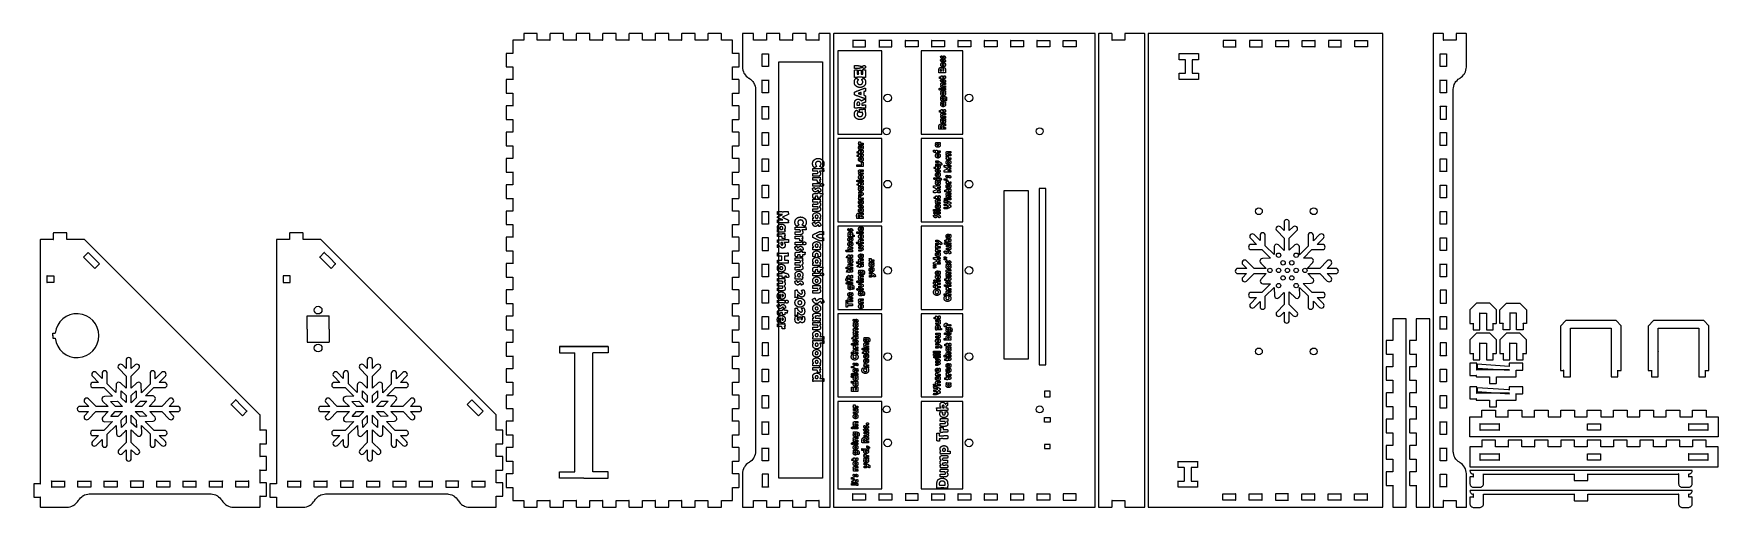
# Model space of a CAD drawing. Header units: millimetres. Extents: x 10 to 778, y 22 to 238.
import ezdxf

# ---------------------------------------------------------------- set-up
doc = ezdxf.new("R2010")
doc.units = ezdxf.units.MM
doc.layers.get('0').update_dxf_attribs({"linetype": 'CONTINUOUS'})

msp = doc.modelspace()

# ---------------------------------------------------------------- linework, layer by layer
for p, q in [((384.71, 217.9), (384.66, 217.9)), ((387.56, 219.87), (387.56, 219.5)), ((423.11, 220.01), (423.08, 220.01)), ((424.43, 215.41), (425.1, 215.41)), ((424.64, 218.29), (424.64, 218.13)), ((424.77, 214.1), (425.91, 214.1)), ((425.73, 208.49), (425.59, 208.49)), ((384.75, 203.9), (384.7, 203.89)), ((389.35, 203.39), (389.39, 203.4)), ((424.43, 201.56), (425.1, 201.56)), ((424.64, 202.91), (424.64, 202.75)), ((424.77, 200.25), (425.91, 200.25)), ((423.13, 194.22), (423.1, 194.21)), ((385.57, 178.07), (385.6, 178.07)), ((386.79, 178.01), (387.34, 178.01)), ((387.14, 184.3), (387.14, 184.14)), ((387.14, 182.67), (387.14, 182.51)), ((388.5, 178.17), (388.49, 177.54)), ((422.24, 177.18), (422.24, 177.02)), ((423.5, 183.61), (422.34, 183.61)), ((426.87, 184.15), (427.54, 184.15)), ((427.21, 182.84), (428.34, 182.84)), ((428.42, 177.71), (428.42, 176.97)), ((368.1, 172.85), (365.68, 172.85)), ((367.56, 175.05), (366.7, 175.05)), ((386.93, 175.73), (387.6, 175.73)), ((387.14, 169.55), (387.14, 169.4)), ((387.27, 174.42), (388.41, 174.42)), ((422.41, 172.13), (423.14, 172.13)), ((425.54, 174.64), (425.51, 174.64)), ((425.78, 171), (425.52, 171)), ((425.54, 175.49), (426.89, 176.1)), ((428.42, 175.4), (428.42, 174.7)), ((367.79, 163.35), (367.79, 163.61)), ((420.71, 165.26), (420.68, 165.26)), ((420.71, 166.1), (422.06, 166.72)), ((422.03, 162.18), (422.7, 162.18)), ((422.24, 163.54), (422.24, 163.38)), ((423.58, 168.33), (423.58, 167.58)), ((423.58, 166.02), (423.58, 165.32)), ((426.87, 165.24), (427.54, 165.24)), ((427.08, 166.59), (427.08, 166.43)), ((427.21, 163.93), (428.34, 163.93)), ((349.44, 155.41), (349.44, 156.58)), ((354.24, 155.27), (351.99, 154.24)), ((354.23, 156.68), (354.29, 156.68)), ((365.56, 158.96), (365.56, 160.02)), ((420.63, 156.81), (420.63, 157.56)), ((420.67, 157.61), (420.71, 157.61)), ((422.37, 160.87), (423.51, 160.87)), ((426.41, 160.17), (426.52, 160.17)), ((428.06, 159.99), (427.48, 159.76)), ((427.48, 159.76), (428.07, 159.53)), ((349.44, 151.56), (349.44, 152.8)), ((360.04, 146.11), (357.62, 146.12)), ((359.51, 148.31), (358.64, 148.31)), ((385.55, 146.63), (385.55, 147.38)), ((385.59, 147.42), (385.63, 147.42)), ((385.63, 153.51), (385.6, 153.5)), ((569.46, 143.41), (566.75, 146.14)), ((577.05, 147.95), (580.41, 144.57)), ((580.41, 147.94), (578.74, 149.63)), ((580.41, 151.81), (580.41, 147.94)), ((582.79, 147.94), (582.79, 151.81)), ((584.51, 149.64), (582.79, 147.94)), ((582.79, 144.57), (586.2, 147.95)), ((596.61, 146.14), (593.75, 143.3)), ((349.58, 143.81), (351.73, 143.81)), ((384.24, 145.18), (382.62, 145.18)), ((384.32, 145.86), (384.33, 145.43)), ((386.51, 140.11), (386.51, 140.16)), ((386.51, 140.09), (386.51, 140.11)), ((386.51, 140.02), (386.51, 140.1)), ((386.98, 143.98), (388.43, 143.98)), ((387.3, 142.66), (387.81, 142.66)), ((427.08, 143.84), (427.08, 143.68)), ((565.09, 144.46), (567.9, 141.65)), ((567.9, 141.65), (565.38, 141.65)), ((565.38, 139.27), (570.29, 139.27)), ((569.46, 145.78), (569.46, 143.41)), ((570.29, 139.27), (574.21, 135.34)), ((571.84, 141.03), (571.84, 145.78)), ((575.82, 137.07), (571.84, 141.03)), ((575.84, 140.44), (575.82, 137.07)), ((580.41, 138.95), (577.84, 141.4)), ((580.41, 144.57), (580.41, 138.95)), ((582.79, 138.98), (582.79, 144.57)), ((585.32, 141.4), (582.79, 138.98)), ((587.42, 136.95), (587.36, 140.54)), ((591.36, 140.92), (587.42, 136.95)), ((589.32, 135.45), (593.13, 139.27)), ((591.36, 145.78), (591.36, 140.92)), ((593.13, 139.27), (597.93, 139.27)), ((593.75, 143.3), (593.75, 145.78)), ((595.51, 141.65), (598.32, 144.46)), ((597.93, 141.65), (595.51, 141.65)), ((357.5, 132.22), (357.5, 133.28)), ((359.73, 136.62), (359.73, 136.88)), ((382.14, 132.63), (383.59, 132.63)), ((383.58, 138.25), (382.3, 138.25)), ((382.33, 136.5), (382.33, 136.35)), ((382.46, 131.31), (382.98, 131.31)), ((386.98, 135.05), (388.43, 135.05)), ((387.16, 132.32), (387.16, 132.17)), ((387.3, 133.73), (387.81, 133.73)), ((420.71, 132.61), (420.68, 132.61)), ((420.68, 132.27), (420.92, 132.27)), ((420.92, 130.87), (420.68, 130.87)), ((420.71, 133.45), (422.06, 134.07)), ((423.58, 135.68), (423.58, 134.93)), ((423.58, 133.37), (423.58, 132.67)), ((425.52, 135.96), (425.75, 135.96)), ((425.75, 134.57), (425.52, 134.57)), ((563.37, 130.7), (559.35, 130.7)), ((561.62, 132.45), (563.37, 130.7)), ((566.74, 130.7), (563.3, 134.13)), ((572.25, 130.7), (566.74, 130.7)), ((569.73, 133.15), (572.25, 130.7)), ((574.21, 135.34), (570.55, 135.21)), ((590.91, 130.7), (593.48, 133.46)), ((596.68, 130.7), (590.91, 130.7)), ((600.12, 134.13), (596.68, 130.7)), ((600.05, 130.7), (601.8, 132.45)), ((603.96, 130.7), (600.05, 130.7)), ((349.44, 122.75), (349.44, 123.81)), ((349.59, 128.41), (351.52, 128.41)), ((367.79, 129.7), (367.79, 129.96)), ((382.33, 129.91), (382.33, 129.75)), ((382.33, 127.2), (382.33, 127.04)), ((383.58, 124.81), (382.42, 124.81)), ((386.95, 127.44), (387.62, 127.44)), ((387.29, 126.13), (388.43, 126.13)), ((388.25, 129.14), (388.11, 129.14)), ((423.5, 123.31), (422.34, 123.31)), ((427.08, 126.15), (427.08, 125.99)), ((428.42, 128.79), (428.42, 128.15)), ((559.35, 128.31), (563.32, 128.31)), ((563.32, 128.31), (561.62, 126.61)), ((563.3, 124.93), (566.69, 128.31)), ((566.69, 128.31), (572.25, 128.31)), ((572.25, 128.31), (569.83, 125.71)), ((574.23, 123.73), (570.24, 119.74)), ((570.73, 123.71), (574.23, 123.73)), ((589.09, 123.83), (592.75, 123.96)), ((593.18, 119.74), (589.09, 123.83)), ((593.4, 126.12), (591.2, 128.31)), ((591.2, 128.31), (596.73, 128.31)), ((596.73, 128.31), (600.12, 124.93)), ((601.8, 126.61), (600.1, 128.31)), ((600.1, 128.31), (603.96, 128.31)), ((367.57, 121.59), (365.68, 121.59)), ((368.14, 119.41), (367.02, 119.41)), ((382.14, 117.47), (383.59, 117.46)), ((382.46, 116.15), (382.98, 116.15)), ((383.42, 122.39), (383.28, 122.39)), ((386.95, 116.79), (387.62, 116.79)), ((387.29, 115.48), (388.43, 115.48)), ((388.25, 119.56), (388.11, 119.56)), ((423.5, 121.79), (422.34, 121.79)), ((426.89, 120.45), (428.34, 120.45)), ((427.21, 119.13), (427.73, 119.13)), ((567.86, 117.36), (565.1, 114.6)), ((570.24, 119.74), (565.38, 119.74)), ((565.38, 117.36), (567.86, 117.36)), ((566.75, 112.91), (569.46, 115.64)), ((569.46, 115.64), (569.46, 113.23)), ((571.84, 118.02), (575.88, 122.04)), ((571.84, 113.23), (571.84, 118.02)), ((575.88, 122.04), (576.03, 118.17)), ((580.41, 119.77), (580.41, 114.16)), ((582.79, 114.27), (582.79, 119.94)), ((587.54, 118.27), (587.49, 122.03)), ((587.49, 122.03), (591.36, 118.14)), ((591.36, 118.14), (591.36, 113.23)), ((597.93, 119.74), (593.18, 119.74)), ((593.75, 113.23), (593.75, 115.76)), ((593.75, 115.76), (596.61, 112.91)), ((598.32, 114.6), (595.56, 117.36)), ((595.56, 117.36), (597.93, 117.36)), ((135, 109.07), (145, 109.07)), ((135, 103), (135, 109.07)), ((145, 103), (145, 109.07)), ((351.68, 110.05), (351.68, 110.31)), ((422.24, 108.63), (422.24, 108.47)), ((580.41, 114.16), (577.08, 110.8)), ((578.76, 109.12), (580.41, 110.79)), ((580.41, 110.79), (580.41, 106.88)), ((586.28, 110.8), (582.79, 114.27)), ((582.79, 106.88), (582.79, 110.9)), ((582.79, 110.9), (584.6, 109.12)), ((19, 100), (19, 101.2)), ((19, 101.2), (20.07, 101.2)), ((19, 99.98), (19, 100.02)), ((19, 100), (19, 98.8)), ((135, 103), (135, 97.02)), ((145, 103), (145, 97.02)), ((367.57, 104.78), (365.68, 104.78)), ((368.14, 102.6), (367.02, 102.6)), ((386.08, 102.03), (386.08, 101.39)), ((424.15, 102.6), (422.54, 102.6)), ((424.24, 103.28), (424.24, 102.85)), ((428.17, 102.99), (428.02, 102.99)), ((710.95, 92.63), (710.92, 103.4)), ((729.53, 103.4), (729.53, 92.64)), ((750.95, 92.63), (750.92, 103.4)), ((769.53, 103.4), (769.53, 92.64)), ((19, 98.8), (20.07, 98.8)), ((135, 97.02), (145, 97.02)), ((250, 95), (272.3, 95)), ((250, 95), (250, 92.2)), ((272.3, 95), (250, 95)), ((250, 92.2), (257, 92.2)), ((257, 37.8), (257, 92.2)), ((265.3, 37.8), (265.3, 92.2)), ((272.3, 92.2), (265.3, 92.2)), ((272.3, 95), (272.3, 92.2)), ((370.4, 97.84), (370.44, 97.84)), ((384.56, 93.7), (386.01, 93.69)), ((384.74, 99.39), (384.74, 99.23)), ((384.88, 92.37), (385.4, 92.37)), ((389.37, 96.7), (390.04, 96.7)), ((389.58, 92.8), (389.58, 92.64)), ((389.71, 95.39), (390.84, 95.39)), ((390.67, 98.4), (390.53, 98.4)), ((420.63, 92.15), (420.63, 92.9)), ((420.67, 92.94), (420.71, 92.94)), ((425.51, 97.89), (425.48, 97.88)), ((426.89, 92.35), (428.34, 92.34)), ((427.08, 96.22), (427.08, 96.06)), ((710.89, 92.68), (710.88, 92.66)), ((710.88, 92.66), (710.95, 92.63)), ((710.93, 92.69), (710.89, 92.68)), ((710.96, 92.63), (710.93, 92.69)), ((729.53, 92.64), (729.56, 92.66)), ((729.56, 92.66), (729.56, 92.68)), ((729.56, 92.68), (729.56, 92.68)), ((729.56, 92.68), (729.56, 92.68)), ((750.89, 92.68), (750.88, 92.66)), ((750.88, 92.66), (750.95, 92.63)), ((750.93, 92.69), (750.89, 92.68)), ((750.96, 92.63), (750.93, 92.69)), ((769.53, 92.64), (769.56, 92.66)), ((769.56, 92.66), (769.56, 92.68)), ((769.56, 92.68), (769.56, 92.68)), ((769.56, 92.68), (769.56, 92.68)), ((49.05, 84.95), (52.41, 81.57)), ((52.41, 84.94), (50.74, 86.63)), ((52.41, 88.81), (52.41, 84.94)), ((54.79, 84.94), (54.79, 88.81)), ((56.51, 86.64), (54.79, 84.94)), ((54.79, 81.57), (58.2, 84.95)), ((159.05, 84.95), (162.41, 81.57)), ((162.41, 84.94), (160.74, 86.63)), ((162.41, 88.81), (162.41, 84.94)), ((164.79, 84.94), (164.79, 88.81)), ((166.51, 86.64), (164.79, 84.94)), ((164.79, 81.57), (168.2, 84.95)), ((383.45, 85.29), (383.19, 85.29)), ((390.83, 85.57), (390.85, 85.57)), ((420.63, 91), (420.63, 91.75)), ((420.67, 91.79), (420.71, 91.79)), ((421.59, 88.01), (421.59, 88.07)), ((421.6, 87.92), (421.59, 88.01)), ((421.59, 88), (421.59, 88.01)), ((427.08, 89.62), (427.08, 89.46)), ((427.21, 91.03), (427.73, 91.03)), ((37.09, 81.46), (39.9, 78.65)), ((39.9, 78.65), (37.38, 78.65)), ((41.46, 80.41), (38.75, 83.14)), ((41.46, 82.78), (41.46, 80.41)), ((43.84, 78.03), (43.84, 82.78)), ((47.82, 74.07), (43.84, 78.03)), ((47.84, 77.44), (47.82, 74.07)), ((52.41, 75.95), (49.84, 78.4)), ((52.41, 81.57), (52.41, 75.95)), ((54.79, 75.98), (54.79, 81.57)), ((57.32, 78.4), (54.79, 75.98)), ((59.42, 73.95), (59.36, 77.54)), ((63.36, 77.92), (59.42, 73.95)), ((63.36, 82.78), (63.36, 77.92)), ((68.61, 83.14), (65.75, 80.3)), ((65.75, 80.3), (65.75, 82.78)), ((67.51, 78.65), (70.32, 81.46)), ((69.93, 78.65), (67.51, 78.65)), ((147.09, 81.46), (149.9, 78.65)), ((149.9, 78.65), (147.38, 78.65)), ((151.46, 80.41), (148.75, 83.14)), ((151.46, 82.78), (151.46, 80.41)), ((153.84, 78.03), (153.84, 82.78)), ((157.82, 74.07), (153.84, 78.03)), ((157.84, 77.44), (157.82, 74.07)), ((162.41, 75.95), (159.84, 78.4)), ((162.41, 81.57), (162.41, 75.95)), ((164.79, 75.98), (164.79, 81.57)), ((167.32, 78.4), (164.79, 75.98)), ((169.42, 73.95), (169.36, 77.54)), ((173.36, 77.92), (169.42, 73.95)), ((173.36, 82.78), (173.36, 77.92)), ((178.61, 83.14), (175.75, 80.3)), ((175.75, 80.3), (175.75, 82.78)), ((177.51, 78.65), (180.32, 81.46)), ((179.93, 78.65), (177.51, 78.65)), ((422.06, 79.16), (423.51, 79.15)), ((422.38, 77.84), (422.9, 77.84)), ((427.08, 80.96), (427.08, 80.81)), ((33.62, 69.45), (35.37, 67.7)), ((38.74, 67.7), (35.3, 71.13)), ((37.38, 76.27), (42.29, 76.27)), ((41.73, 70.15), (44.25, 67.7)), ((42.29, 76.27), (46.21, 72.34)), ((46.21, 72.34), (42.55, 72.21)), ((61.32, 72.45), (65.13, 76.27)), ((62.91, 67.7), (65.48, 70.46)), ((65.13, 76.27), (69.93, 76.27)), ((72.12, 71.13), (68.68, 67.7)), ((72.05, 67.7), (73.8, 69.45)), ((143.62, 69.45), (145.37, 67.7)), ((148.74, 67.7), (145.3, 71.13)), ((147.38, 76.27), (152.29, 76.27)), ((151.73, 70.15), (154.25, 67.7)), ((152.29, 76.27), (156.21, 72.34)), ((156.21, 72.34), (152.55, 72.21)), ((171.32, 72.45), (175.13, 76.27)), ((172.91, 67.7), (175.48, 70.46)), ((175.13, 76.27), (179.93, 76.27)), ((182.12, 71.13), (178.68, 67.7)), ((182.05, 67.7), (183.8, 69.45)), ((383.21, 74.47), (383.18, 74.46)), ((384.92, 75.64), (384.92, 75.42)), ((421.58, 75.26), (421.68, 75.26)), ((423.23, 75.08), (422.64, 74.85)), ((422.64, 74.85), (423.24, 74.62)), ((35.37, 67.7), (31.35, 67.7)), ((31.35, 65.31), (35.32, 65.31)), ((35.32, 65.31), (33.62, 63.61)), ((35.3, 61.93), (38.69, 65.31)), ((38.69, 65.31), (44.25, 65.31)), ((44.25, 67.7), (38.74, 67.7)), ((44.25, 65.31), (41.83, 62.71)), ((68.68, 67.7), (62.91, 67.7)), ((65.4, 63.12), (63.2, 65.31)), ((63.2, 65.31), (68.73, 65.31)), ((68.73, 65.31), (72.12, 61.93)), ((75.96, 67.7), (72.05, 67.7)), ((73.8, 63.61), (72.1, 65.31)), ((72.1, 65.31), (75.96, 65.31)), ((145.37, 67.7), (141.35, 67.7)), ((141.35, 65.31), (145.32, 65.31)), ((145.32, 65.31), (143.62, 63.61)), ((145.3, 61.93), (148.69, 65.31)), ((148.69, 65.31), (154.25, 65.31)), ((154.25, 67.7), (148.74, 67.7)), ((154.25, 65.31), (151.83, 62.71)), ((178.68, 67.7), (172.91, 67.7)), ((175.4, 63.12), (173.2, 65.31)), ((173.2, 65.31), (178.73, 65.31)), ((178.73, 65.31), (182.12, 61.93)), ((185.96, 67.7), (182.05, 67.7)), ((183.8, 63.61), (182.1, 65.31)), ((182.1, 65.31), (185.96, 65.31)), ((426.86, 65.78), (424.72, 65.78)), ((39.86, 54.36), (37.1, 51.6)), ((42.24, 56.74), (37.38, 56.74)), ((37.38, 54.36), (39.86, 54.36)), ((46.23, 60.73), (42.24, 56.74)), ((42.73, 60.71), (46.23, 60.73)), ((43.84, 55.02), (47.88, 59.04)), ((43.84, 50.23), (43.84, 55.02)), ((47.88, 59.04), (48.03, 55.17)), ((52.41, 56.77), (52.41, 51.16)), ((54.79, 51.27), (54.79, 56.94)), ((59.54, 55.27), (59.49, 59.03)), ((59.49, 59.03), (63.36, 55.14)), ((61.09, 60.83), (64.75, 60.96)), ((65.18, 56.74), (61.09, 60.83)), ((63.36, 55.14), (63.36, 50.23)), ((69.93, 56.74), (65.18, 56.74)), ((70.32, 51.6), (67.56, 54.36)), ((67.56, 54.36), (69.93, 54.36)), ((149.86, 54.36), (147.1, 51.6)), ((152.24, 56.74), (147.38, 56.74)), ((147.38, 54.36), (149.86, 54.36)), ((156.23, 60.73), (152.24, 56.74)), ((152.73, 60.71), (156.23, 60.73)), ((153.84, 55.02), (157.88, 59.04)), ((153.84, 50.23), (153.84, 55.02)), ((157.88, 59.04), (158.03, 55.17)), ((162.41, 56.77), (162.41, 51.16)), ((164.79, 51.27), (164.79, 56.94)), ((169.54, 55.27), (169.49, 59.03)), ((169.49, 59.03), (173.36, 55.14)), ((171.09, 60.83), (174.75, 60.96)), ((175.18, 56.74), (171.09, 60.83)), ((173.36, 55.14), (173.36, 50.23)), ((179.93, 56.74), (175.18, 56.74)), ((180.32, 51.6), (177.56, 54.36)), ((177.56, 54.36), (179.93, 54.36)), ((384.52, 60.73), (385.19, 60.73)), ((384.86, 59.42), (385.99, 59.42)), ((385.81, 55.27), (385.67, 55.27)), ((38.75, 49.91), (41.46, 52.64)), ((41.46, 52.64), (41.46, 50.23)), ((52.41, 51.16), (49.08, 47.8)), ((50.76, 46.12), (52.41, 47.79)), ((52.41, 47.79), (52.41, 43.88)), ((58.28, 47.8), (54.79, 51.27)), ((54.79, 43.88), (54.79, 47.9)), ((54.79, 47.9), (56.6, 46.12)), ((65.75, 50.23), (65.75, 52.76)), ((65.75, 52.76), (68.61, 49.91)), ((148.75, 49.91), (151.46, 52.64)), ((151.46, 52.64), (151.46, 50.23)), ((162.41, 51.16), (159.08, 47.8)), ((160.76, 46.12), (162.41, 47.79)), ((162.41, 47.79), (162.41, 43.88)), ((168.28, 47.8), (164.79, 51.27)), ((164.79, 43.88), (164.79, 47.9)), ((164.79, 47.9), (166.6, 46.12)), ((175.75, 50.23), (175.75, 52.76)), ((175.75, 52.76), (178.61, 49.91)), ((384.52, 53.57), (385.19, 53.57)), ((384.86, 52.27), (385.99, 52.27)), ((385.81, 46.92), (385.67, 46.92)), ((388.05, 51.02), (388.02, 51.02)), ((428.1, 47.16), (428.1, 46.44)), ((471.23, 50.26), (471.23, 48.51)), ((384.52, 40.23), (385.19, 40.23)), ((384.73, 43.87), (384.73, 43.71)), ((384.86, 38.93), (385.99, 38.93)), ((427.95, 46.03), (425.26, 46.03)), ((427, 43), (427, 41.93)), ((665.17, 38.47), (665.14, 38.42)), ((665.14, 38.42), (665.14, 38.4)), ((665.23, 38.5), (665.17, 38.47)), ((665.24, 38.5), (665.23, 38.5)), ((766.38, 38.5), (665.24, 38.5)), ((766.4, 38.5), (766.38, 38.5)), ((766.45, 38.47), (766.4, 38.5)), ((766.48, 38.42), (766.45, 38.47)), ((766.48, 38.4), (766.48, 38.42)), ((250, 35), (250, 37.8)), ((250, 37.8), (257, 37.8)), ((261.15, 35), (250, 35)), ((261.15, 35), (272.3, 35)), ((272.3, 37.8), (265.3, 37.8)), ((272.3, 35), (272.3, 37.8)), ((383.43, 34.53), (383.17, 34.53)), ((384.73, 33.91), (384.73, 33.76)), ((665.14, 38.4), (665.14, 38.3)), ((665.14, 38.3), (665.2, 37.99)), ((665.17, 35.47), (665.14, 35.42)), ((665.14, 35.42), (665.14, 35.4)), ((665.14, 35.4), (665.14, 32.4)), ((665.14, 32.4), (665.14, 32.3)), ((665.14, 32.3), (665.2, 31.99)), ((665.23, 35.5), (665.17, 35.47)), ((665.2, 37.99), (665.32, 37.66)), ((665.2, 31.99), (665.32, 31.66)), ((665.24, 35.5), (665.23, 35.5)), ((666.64, 35.5), (665.24, 35.5)), ((665.32, 37.66), (665.36, 37.6)), ((665.32, 31.66), (665.36, 31.6)), ((665.36, 37.6), (665.39, 37.54)), ((665.36, 31.6), (665.39, 31.54)), ((665.39, 37.54), (665.61, 37.27)), ((665.39, 31.54), (665.61, 31.27)), ((665.61, 37.27), (665.88, 37.05)), ((665.61, 31.27), (665.88, 31.05)), ((665.88, 37.05), (665.95, 37.01)), ((665.88, 31.05), (665.95, 31.01)), ((665.95, 37.01), (666.01, 36.98)), ((665.95, 31.01), (666.01, 30.98)), ((666.01, 36.98), (666.33, 36.86)), ((666.01, 30.98), (666.33, 30.86)), ((666.33, 36.86), (666.64, 36.8)), ((666.33, 30.86), (666.64, 30.8)), ((666.64, 36.88), (666.64, 36.9)), ((666.64, 36.9), (666.64, 35.5)), ((666.67, 36.83), (666.64, 36.88)), ((666.64, 36.8), (666.74, 36.8)), ((666.64, 30.8), (666.74, 30.8)), ((666.73, 36.8), (666.67, 36.83)), ((666.74, 36.8), (666.73, 36.8)), ((666.74, 30.8), (669.75, 30.8)), ((669.75, 30.8), (669.85, 30.8)), ((669.85, 30.8), (670.16, 30.86)), ((670.16, 30.86), (670.48, 30.98)), ((670.48, 30.98), (670.55, 31.01)), ((670.55, 31.01), (670.61, 31.05)), ((670.61, 31.05), (670.88, 31.27)), ((670.88, 31.27), (671.1, 31.54)), ((671.1, 31.54), (671.13, 31.6)), ((671.13, 31.6), (671.17, 31.66)), ((671.17, 31.66), (671.29, 31.99)), ((671.29, 31.99), (671.34, 32.3)), ((671.34, 36.8), (712.81, 36.8)), ((671.34, 32.4), (671.34, 36.8)), ((671.34, 32.3), (671.34, 32.4)), ((712.71, 36.9), (712.71, 33.9)), ((712.71, 33.9), (712.71, 33.88)), ((712.71, 33.88), (712.74, 33.83)), ((712.74, 33.83), (712.79, 33.8)), ((712.79, 33.8), (712.81, 33.8)), ((712.81, 33.8), (718.81, 33.8)), ((718.81, 33.8), (718.83, 33.8)), ((718.83, 33.8), (718.88, 33.83)), ((718.88, 33.83), (718.91, 33.88)), ((718.91, 33.9), (718.91, 36.8)), ((718.91, 36.8), (760.28, 36.8)), ((718.91, 33.88), (718.91, 33.9)), ((760.28, 36.8), (760.28, 32.4)), ((760.28, 32.4), (760.28, 32.3)), ((760.28, 32.3), (760.34, 31.99)), ((760.34, 31.99), (760.46, 31.66)), ((760.46, 31.66), (760.49, 31.6)), ((760.49, 31.6), (760.53, 31.54)), ((760.53, 31.54), (760.75, 31.27)), ((760.75, 31.27), (761.02, 31.05)), ((761.02, 31.05), (761.08, 31.01)), ((761.08, 31.01), (761.14, 30.98)), ((761.14, 30.98), (761.47, 30.86)), ((761.47, 30.86), (761.78, 30.8)), ((761.78, 30.8), (761.88, 30.8)), ((761.88, 30.8), (764.88, 30.8)), ((764.88, 36.8), (764.98, 36.8)), ((764.9, 36.8), (764.88, 36.8)), ((764.88, 30.8), (764.98, 30.8)), ((764.95, 36.83), (764.9, 36.8)), ((764.98, 36.88), (764.95, 36.83)), ((764.98, 35.5), (764.98, 36.9)), ((764.98, 36.9), (764.98, 36.88)), ((764.98, 36.8), (765.29, 36.86)), ((766.38, 35.5), (764.98, 35.5)), ((764.98, 30.8), (765.29, 30.86)), ((765.29, 36.86), (765.62, 36.98)), ((765.29, 30.86), (765.62, 30.98)), ((765.62, 36.98), (765.68, 37.01)), ((765.62, 30.98), (765.68, 31.01)), ((765.68, 37.01), (765.74, 37.05)), ((765.68, 31.01), (765.74, 31.05)), ((765.74, 37.05), (766.01, 37.27)), ((765.74, 31.05), (766.01, 31.27)), ((766.01, 37.27), (766.23, 37.54)), ((766.01, 31.27), (766.23, 31.54)), ((766.23, 37.54), (766.27, 37.6)), ((766.23, 31.54), (766.27, 31.6)), ((766.27, 37.6), (766.3, 37.66)), ((766.27, 31.6), (766.3, 31.66)), ((766.3, 37.66), (766.43, 37.99)), ((766.3, 31.66), (766.43, 31.99)), ((766.4, 35.5), (766.38, 35.5)), ((766.45, 35.47), (766.4, 35.5)), ((766.43, 37.99), (766.48, 38.3)), ((766.43, 31.99), (766.48, 32.3)), ((766.48, 35.42), (766.45, 35.47)), ((766.48, 38.3), (766.48, 38.4)), ((766.48, 35.4), (766.48, 35.42)), ((766.48, 32.4), (766.48, 35.4)), ((766.48, 32.3), (766.48, 32.4)), ((665.17, 29.27), (665.14, 29.22)), ((665.14, 29.22), (665.14, 29.2)), ((665.14, 29.2), (665.14, 29.1)), ((665.14, 29.1), (665.2, 28.79)), ((665.17, 26.27), (665.14, 26.22)), ((665.14, 26.22), (665.14, 26.2)), ((665.14, 26.2), (665.14, 23.2)), ((665.14, 23.2), (665.14, 23.1)), ((665.14, 23.1), (665.2, 22.79)), ((665.23, 29.3), (665.17, 29.27)), ((665.23, 26.3), (665.17, 26.27)), ((665.2, 28.79), (665.32, 28.46)), ((665.24, 29.3), (665.23, 29.3)), ((665.24, 26.3), (665.23, 26.3)), ((766.38, 29.3), (665.24, 29.3)), ((666.64, 26.3), (665.24, 26.3)), ((665.32, 28.46), (665.36, 28.4)), ((665.36, 28.4), (665.39, 28.34)), ((665.39, 28.34), (665.61, 28.07)), ((665.61, 28.07), (665.88, 27.85)), ((665.88, 27.85), (665.95, 27.81)), ((665.95, 27.81), (666.01, 27.78)), ((666.01, 27.78), (666.33, 27.65)), ((666.33, 27.65), (666.64, 27.6)), ((666.64, 27.68), (666.64, 27.7)), ((666.64, 27.7), (666.64, 26.3)), ((666.67, 27.63), (666.64, 27.68)), ((666.64, 27.6), (666.74, 27.6)), ((666.73, 27.6), (666.67, 27.63)), ((666.74, 27.6), (666.73, 27.6)), ((671.29, 22.79), (671.34, 23.1)), ((671.34, 27.6), (712.81, 27.6)), ((671.34, 23.2), (671.34, 27.6)), ((671.34, 23.1), (671.34, 23.2)), ((712.71, 27.7), (712.71, 24.7)), ((712.71, 24.7), (712.71, 24.68)), ((712.71, 24.68), (712.74, 24.63)), ((712.74, 24.63), (712.79, 24.6)), ((712.79, 24.6), (712.81, 24.6)), ((712.81, 24.6), (718.81, 24.6)), ((718.81, 24.6), (718.83, 24.6)), ((718.83, 24.6), (718.88, 24.63)), ((718.88, 24.63), (718.91, 24.68)), ((718.91, 24.7), (718.91, 27.6)), ((718.91, 27.6), (760.28, 27.6)), ((718.91, 24.68), (718.91, 24.7)), ((760.28, 27.6), (760.28, 23.2)), ((760.28, 23.2), (760.28, 23.1)), ((760.28, 23.1), (760.34, 22.79)), ((764.9, 27.6), (764.88, 27.6)), ((764.88, 27.6), (764.98, 27.6)), ((764.95, 27.63), (764.9, 27.6)), ((764.98, 27.68), (764.95, 27.63)), ((764.98, 26.3), (764.98, 27.7)), ((764.98, 27.7), (764.98, 27.68)), ((764.98, 27.6), (765.29, 27.65)), ((766.38, 26.3), (764.98, 26.3)), ((765.29, 27.65), (765.62, 27.78)), ((765.62, 27.78), (765.68, 27.81)), ((765.68, 27.81), (765.74, 27.85)), ((765.74, 27.85), (766.01, 28.07)), ((766.01, 28.07), (766.23, 28.34)), ((766.23, 28.34), (766.27, 28.4)), ((766.27, 28.4), (766.3, 28.46)), ((766.3, 28.46), (766.43, 28.79)), ((766.4, 29.3), (766.38, 29.3)), ((766.4, 26.3), (766.38, 26.3)), ((766.45, 29.27), (766.4, 29.3)), ((766.45, 26.27), (766.4, 26.3)), ((766.43, 28.79), (766.48, 29.1)), ((766.43, 22.79), (766.48, 23.1)), ((766.48, 29.22), (766.45, 29.27)), ((766.48, 26.22), (766.45, 26.27)), ((766.48, 29.2), (766.48, 29.22)), ((766.48, 29.1), (766.48, 29.2)), ((766.48, 26.2), (766.48, 26.22)), ((766.48, 23.2), (766.48, 26.2)), ((766.48, 23.1), (766.48, 23.2)), ((665.2, 22.79), (665.32, 22.46)), ((665.32, 22.46), (665.36, 22.4)), ((665.36, 22.4), (665.39, 22.34)), ((665.39, 22.34), (665.61, 22.07)), ((665.61, 22.07), (665.88, 21.85)), ((665.88, 21.85), (665.95, 21.81)), ((665.95, 21.81), (666.01, 21.78)), ((666.01, 21.78), (666.33, 21.65)), ((666.33, 21.65), (666.64, 21.6)), ((666.64, 21.6), (666.74, 21.6)), ((666.74, 21.6), (669.75, 21.6)), ((669.75, 21.6), (669.85, 21.6)), ((669.85, 21.6), (670.16, 21.65)), ((670.16, 21.65), (670.48, 21.78)), ((670.48, 21.78), (670.55, 21.81)), ((670.55, 21.81), (670.61, 21.85)), ((670.61, 21.85), (670.88, 22.07)), ((670.88, 22.07), (671.1, 22.34)), ((671.1, 22.34), (671.13, 22.4)), ((671.13, 22.4), (671.17, 22.46)), ((671.17, 22.46), (671.29, 22.79)), ((760.34, 22.79), (760.46, 22.46)), ((760.46, 22.46), (760.49, 22.4)), ((760.49, 22.4), (760.53, 22.34)), ((760.53, 22.34), (760.75, 22.07)), ((760.75, 22.07), (761.02, 21.85)), ((761.02, 21.85), (761.08, 21.81)), ((761.08, 21.81), (761.14, 21.78)), ((761.14, 21.78), (761.47, 21.65)), ((761.47, 21.65), (761.78, 21.6)), ((761.78, 21.6), (761.88, 21.6)), ((761.88, 21.6), (764.88, 21.6)), ((764.88, 21.6), (764.98, 21.6)), ((764.98, 21.6), (765.29, 21.65)), ((765.29, 21.65), (765.62, 21.78)), ((765.62, 21.78), (765.68, 21.81)), ((765.68, 21.81), (765.74, 21.85)), ((765.74, 21.85), (766.01, 22.07)), ((766.01, 22.07), (766.23, 22.34)), ((766.23, 22.34), (766.27, 22.4)), ((766.27, 22.4), (766.3, 22.46)), ((766.3, 22.46), (766.43, 22.79))]:
    msp.add_line(p, q)
for points in [[(228.7, 186.7), (228.7, 180.9), (225.8, 180.9), (225.78, 180.9), (225.73, 180.87), (225.7, 180.82), (225.7, 180.8), (225.7, 174.8), (225.7, 174.78), (225.73, 174.73), (225.78, 174.7), (225.8, 174.7), (228.7, 174.7), (228.7, 168.9), (225.8, 168.9), (225.78, 168.9), (225.73, 168.87), (225.7, 168.82), (225.7, 168.8), (225.7, 162.8), (225.7, 162.78), (225.73, 162.73), (225.78, 162.7), (225.8, 162.7), (228.7, 162.7), (228.7, 162.71), (228.71, 162.74), (228.74, 162.74), (228.74, 162.72), (228.71, 162.7), (228.7, 162.7), (228.7, 156.9), (225.8, 156.9), (225.78, 156.9), (225.73, 156.87), (225.7, 156.82), (225.7, 156.8), (225.7, 150.8), (225.7, 150.78), (225.73, 150.73), (225.78, 150.7), (225.8, 150.7), (228.7, 150.7), (228.7, 144.9), (225.8, 144.9), (225.78, 144.9), (225.73, 144.87), (225.7, 144.82), (225.7, 144.8), (225.7, 138.8), (225.7, 138.78), (225.73, 138.73), (225.78, 138.7), (225.8, 138.7), (228.7, 138.7), (228.7, 138.71), (228.71, 138.74), (228.74, 138.74), (228.74, 138.72), (228.71, 138.7), (228.7, 138.7), (228.7, 132.9), (228.71, 132.9), (228.74, 132.89), (228.74, 132.86), (228.71, 132.86), (228.7, 132.89), (228.7, 132.9), (225.8, 132.9), (225.78, 132.9), (225.73, 132.87), (225.7, 132.82), (225.7, 132.8), (225.7, 126.8), (225.7, 126.78), (225.73, 126.73), (225.78, 126.7), (225.8, 126.7), (228.7, 126.7), (228.7, 120.9), (225.8, 120.9), (225.78, 120.9), (225.73, 120.87), (225.7, 120.82), (225.7, 120.8), (225.7, 114.8), (225.7, 114.78), (225.73, 114.73), (225.78, 114.7), (225.8, 114.7), (228.7, 114.7), (228.7, 108.9), (225.8, 108.9), (225.78, 108.9), (225.73, 108.87), (225.7, 108.82), (225.7, 108.8), (225.7, 102.8), (225.7, 102.78), (225.73, 102.73), (225.78, 102.7), (225.8, 102.7), (228.7, 102.7), (228.7, 96.9), (228.7, 96.89), (228.71, 96.86), (228.74, 96.86), (228.74, 96.89), (228.71, 96.9), (228.7, 96.9), (225.8, 96.9), (225.78, 96.9), (225.73, 96.87), (225.7, 96.82), (225.7, 96.8), (225.7, 90.8), (225.7, 90.78), (225.73, 90.73), (225.78, 90.7), (225.8, 90.7), (228.7, 90.7), (228.7, 84.9), (228.71, 84.9), (228.74, 84.89), (228.74, 84.86), (228.71, 84.86), (228.7, 84.89), (228.7, 84.9), (225.8, 84.9), (225.78, 84.9), (225.73, 84.87), (225.7, 84.82), (225.7, 84.8), (225.7, 78.8), (225.7, 78.78), (225.73, 78.73), (225.78, 78.7), (225.8, 78.7), (228.7, 78.7), (228.7, 78.71), (228.71, 78.74), (228.74, 78.74), (228.74, 78.72), (228.71, 78.7), (228.7, 78.7), (228.7, 72.9), (228.71, 72.9), (228.74, 72.89), (228.74, 72.86), (228.71, 72.86), (228.7, 72.89), (228.7, 72.9), (225.8, 72.9), (225.78, 72.9), (225.73, 72.87), (225.7, 72.82), (225.7, 72.8), (225.7, 66.8), (225.7, 66.78), (225.73, 66.73), (225.78, 66.7), (225.8, 66.7), (228.7, 66.7), (228.7, 60.9), (228.71, 60.9), (228.74, 60.89), (228.74, 60.86), (228.71, 60.86), (228.7, 60.89), (228.7, 60.9), (225.8, 60.9), (225.78, 60.9), (225.73, 60.87), (225.7, 60.82), (225.7, 60.8), (225.7, 54.8), (225.7, 54.78), (225.73, 54.73), (225.78, 54.7), (225.8, 54.7), (228.7, 54.7), (228.71, 54.7), (228.74, 54.72), (228.74, 54.74), (228.71, 54.74), (228.7, 54.71), (228.7, 54.7), (228.7, 48.9), (228.7, 48.89), (228.71, 48.86), (228.74, 48.86), (228.74, 48.89), (228.71, 48.9), (228.7, 48.9), (225.8, 48.9), (225.78, 48.9), (225.73, 48.87), (225.7, 48.82), (225.7, 48.8), (225.7, 42.8), (225.7, 42.78), (225.73, 42.73), (225.78, 42.7), (225.8, 42.7), (228.7, 42.7), (228.7, 42.71), (228.71, 42.74), (228.74, 42.74), (228.74, 42.72), (228.71, 42.7), (228.7, 42.7), (228.7, 36.9), (228.71, 36.9), (228.74, 36.89), (228.74, 36.86), (228.71, 36.86), (228.7, 36.89), (228.7, 36.9), (225.8, 36.9), (225.78, 36.9), (225.73, 36.87), (225.7, 36.82), (225.7, 36.8), (225.7, 30.8), (225.7, 30.78), (225.73, 30.73), (225.78, 30.7), (225.8, 30.7), (228.7, 30.7), (228.7, 24.8), (228.7, 24.78), (228.73, 24.73), (228.78, 24.7), (228.8, 24.7), (233.7, 24.7), (233.7, 21.8), (233.7, 21.78), (233.73, 21.73), (233.78, 21.7), (233.8, 21.7), (239.8, 21.7), (239.82, 21.7), (239.87, 21.73), (239.9, 21.78), (239.9, 21.8), (239.9, 24.7), (239.9, 24.71), (239.89, 24.74), (239.86, 24.74), (239.86, 24.72), (239.89, 24.7), (239.9, 24.7), (245.7, 24.7), (245.7, 21.8), (245.7, 21.78), (245.73, 21.73), (245.78, 21.7), (245.8, 21.7), (251.8, 21.7), (251.82, 21.7), (251.87, 21.73), (251.9, 21.78), (251.9, 21.8), (251.9, 24.7), (251.9, 24.71), (251.89, 24.74), (251.86, 24.74), (251.86, 24.72), (251.89, 24.7), (251.9, 24.7), (257.7, 24.7), (257.7, 21.8), (257.7, 21.78), (257.73, 21.73), (257.78, 21.7), (257.8, 21.7), (263.8, 21.7), (263.82, 21.7), (263.87, 21.73), (263.9, 21.78), (263.9, 21.8), (263.9, 24.7), (263.9, 24.71), (263.88, 24.74), (263.86, 24.74), (263.86, 24.72), (263.89, 24.7), (263.9, 24.7), (269.7, 24.7), (269.7, 24.71), (269.71, 24.74), (269.74, 24.74), (269.74, 24.72), (269.71, 24.7), (269.7, 24.7), (269.7, 21.8), (269.7, 21.78), (269.73, 21.73), (269.78, 21.7), (269.8, 21.7), (275.8, 21.7), (275.82, 21.7), (275.87, 21.73), (275.9, 21.78), (275.9, 21.8), (275.9, 24.7), (281.7, 24.7), (281.71, 24.7), (281.74, 24.72), (281.74, 24.74), (281.71, 24.74), (281.7, 24.71), (281.7, 24.7), (281.7, 21.8), (281.7, 21.78), (281.73, 21.73), (281.78, 21.7), (281.8, 21.7), (287.8, 21.7), (287.82, 21.7), (287.87, 21.73), (287.9, 21.78), (287.9, 21.8), (287.9, 24.7), (293.7, 24.7), (293.71, 24.7), (293.74, 24.72), (293.74, 24.74), (293.71, 24.74), (293.7, 24.71), (293.7, 24.7), (293.7, 21.8), (293.7, 21.78), (293.73, 21.73), (293.78, 21.7), (293.8, 21.7), (299.8, 21.7), (299.82, 21.7), (299.87, 21.73), (299.9, 21.78), (299.9, 21.8), (299.9, 24.7), (299.89, 24.7), (299.86, 24.72), (299.86, 24.74), (299.88, 24.74), (299.9, 24.71), (299.9, 24.7), (305.7, 24.7), (305.7, 24.71), (305.71, 24.74), (305.74, 24.74), (305.74, 24.72), (305.71, 24.7), (305.7, 24.7), (305.7, 21.8), (305.7, 21.78), (305.73, 21.73), (305.78, 21.7), (305.8, 21.7), (311.8, 21.7), (311.82, 21.7), (311.87, 21.73), (311.9, 21.78), (311.9, 21.8), (311.9, 24.7), (311.9, 24.71), (311.88, 24.74), (311.86, 24.74), (311.86, 24.72), (311.89, 24.7), (311.9, 24.7), (317.7, 24.7), (317.71, 24.7), (317.74, 24.72), (317.74, 24.74), (317.71, 24.74), (317.7, 24.71), (317.7, 24.7), (317.7, 21.8), (317.7, 21.78), (317.73, 21.73), (317.78, 21.7), (317.8, 21.7), (323.8, 21.7), (323.82, 21.7), (323.87, 21.73), (323.9, 21.78), (323.9, 21.8), (323.9, 24.7), (323.89, 24.7), (323.86, 24.72), (323.86, 24.74), (323.88, 24.74), (323.9, 24.71), (323.9, 24.7), (328.8, 24.7), (328.82, 24.7), (328.87, 24.73), (328.9, 24.78), (328.9, 24.8), (328.9, 30.7), (328.89, 30.7), (328.86, 30.72), (328.86, 30.74), (328.88, 30.74), (328.9, 30.71), (328.9, 30.7), (331.8, 30.7), (331.82, 30.7), (331.87, 30.73), (331.9, 30.78), (331.9, 30.8), (331.9, 36.8), (331.9, 36.82), (331.87, 36.87), (331.82, 36.9), (331.8, 36.9), (328.9, 36.9), (328.9, 36.89), (328.88, 36.86), (328.86, 36.86), (328.86, 36.89), (328.89, 36.9), (328.9, 36.9), (328.9, 42.7), (328.89, 42.7), (328.86, 42.72), (328.86, 42.74), (328.88, 42.74), (328.9, 42.71), (328.9, 42.7), (331.8, 42.7), (331.82, 42.7), (331.87, 42.73), (331.9, 42.78), (331.9, 42.8), (331.9, 48.8), (331.9, 48.82), (331.87, 48.87), (331.82, 48.9), (331.8, 48.9), (328.9, 48.9), (328.89, 48.9), (328.86, 48.89), (328.86, 48.86), (328.88, 48.86), (328.9, 48.89), (328.9, 48.9), (328.9, 54.7), (331.8, 54.7), (331.82, 54.7), (331.87, 54.73), (331.9, 54.78), (331.9, 54.8), (331.9, 60.8), (331.9, 60.82), (331.87, 60.87), (331.82, 60.9), (331.8, 60.9), (328.9, 60.9), (328.9, 60.89), (328.88, 60.86), (328.86, 60.86), (328.86, 60.89), (328.89, 60.9), (328.9, 60.9), (328.9, 66.7), (328.89, 66.7), (328.86, 66.71), (328.86, 66.74), (328.88, 66.74), (328.9, 66.71), (328.9, 66.7), (331.8, 66.7), (331.82, 66.7), (331.87, 66.73), (331.9, 66.78), (331.9, 66.8), (331.9, 72.8), (331.9, 72.82), (331.87, 72.87), (331.82, 72.9), (331.8, 72.9), (328.9, 72.9), (328.9, 78.7), (328.9, 78.71), (328.88, 78.74), (328.86, 78.74), (328.86, 78.72), (328.89, 78.7), (328.9, 78.7), (331.8, 78.7), (331.82, 78.7), (331.87, 78.73), (331.9, 78.78), (331.9, 78.8), (331.9, 84.8), (331.9, 84.82), (331.87, 84.87), (331.82, 84.9), (331.8, 84.9), (328.9, 84.9), (328.9, 84.89), (328.88, 84.86), (328.86, 84.86), (328.86, 84.89), (328.89, 84.9), (328.9, 84.9), (328.9, 90.7), (328.9, 90.71), (328.88, 90.74), (328.86, 90.74), (328.86, 90.72), (328.89, 90.7), (328.9, 90.7), (331.8, 90.7), (331.82, 90.7), (331.87, 90.73), (331.9, 90.78), (331.9, 90.8), (331.9, 96.8), (331.9, 96.82), (331.87, 96.87), (331.82, 96.9), (331.8, 96.9), (328.9, 96.9), (328.9, 96.89), (328.88, 96.86), (328.86, 96.86), (328.86, 96.89), (328.89, 96.9), (328.9, 96.9), (328.9, 102.7), (328.9, 102.71), (328.88, 102.74), (328.86, 102.74), (328.86, 102.72), (328.89, 102.7), (328.9, 102.7), (331.8, 102.7), (331.82, 102.7), (331.87, 102.73), (331.9, 102.78), (331.9, 102.8), (331.9, 108.8), (331.9, 108.82), (331.87, 108.87), (331.82, 108.9), (331.8, 108.9), (328.9, 108.9), (328.9, 108.89), (328.88, 108.86), (328.86, 108.86), (328.86, 108.89), (328.89, 108.9), (328.9, 108.9), (328.9, 114.7), (328.9, 114.71), (328.88, 114.74), (328.86, 114.74), (328.86, 114.72), (328.89, 114.7), (328.9, 114.7), (331.8, 114.7), (331.82, 114.7), (331.87, 114.73), (331.9, 114.78), (331.9, 114.8), (331.9, 120.8), (331.9, 120.82), (331.87, 120.87), (331.82, 120.9), (331.8, 120.9), (328.9, 120.9), (328.9, 120.89), (328.88, 120.86), (328.86, 120.86), (328.86, 120.89), (328.89, 120.9), (328.9, 120.9), (328.9, 126.7), (331.8, 126.7), (331.82, 126.7), (331.87, 126.73), (331.9, 126.78), (331.9, 126.8), (331.9, 132.8), (331.9, 132.82), (331.87, 132.87), (331.82, 132.9), (331.8, 132.9), (328.9, 132.9), (328.9, 132.89), (328.88, 132.86), (328.86, 132.86), (328.86, 132.89), (328.89, 132.9), (328.9, 132.9), (328.9, 138.7), (331.8, 138.7), (331.82, 138.7), (331.87, 138.73), (331.9, 138.78), (331.9, 138.8), (331.9, 144.8), (331.9, 144.82), (331.87, 144.87), (331.82, 144.9), (331.8, 144.9), (328.9, 144.9), (328.89, 144.9), (328.86, 144.88), (328.86, 144.86), (328.88, 144.86), (328.9, 144.89), (328.9, 144.9), (328.9, 150.7), (331.8, 150.7), (331.82, 150.7), (331.87, 150.73), (331.9, 150.78), (331.9, 150.8), (331.9, 156.8), (331.9, 156.82), (331.87, 156.87), (331.82, 156.9), (331.8, 156.9), (328.9, 156.9), (328.89, 156.9), (328.86, 156.89), (328.86, 156.86), (328.88, 156.86), (328.9, 156.89), (328.9, 156.9), (328.9, 162.7), (328.89, 162.7), (328.86, 162.72), (328.86, 162.74), (328.88, 162.74), (328.9, 162.71), (328.9, 162.7), (331.8, 162.7), (331.82, 162.7), (331.87, 162.73), (331.9, 162.78), (331.9, 162.8), (331.9, 168.8), (331.9, 168.82), (331.87, 168.87), (331.82, 168.9), (331.8, 168.9), (328.9, 168.9), (328.9, 168.89), (328.88, 168.86), (328.86, 168.86), (328.86, 168.89), (328.89, 168.9), (328.9, 168.9), (328.9, 174.7), (331.8, 174.7), (331.82, 174.7), (331.87, 174.73), (331.9, 174.78), (331.9, 174.8), (331.9, 180.8), (331.9, 180.82), (331.87, 180.87), (331.82, 180.9), (331.8, 180.9), (328.9, 180.9), (328.9, 186.7), (331.8, 186.7), (331.82, 186.7), (331.87, 186.73), (331.9, 186.78), (331.9, 186.8), (331.9, 192.8), (331.9, 192.82), (331.87, 192.87), (331.82, 192.9), (331.8, 192.9), (328.9, 192.9), (328.89, 192.9), (328.86, 192.89), (328.86, 192.86), (328.88, 192.86), (328.9, 192.89), (328.9, 192.9), (328.9, 198.7), (331.8, 198.7), (331.82, 198.7), (331.87, 198.73), (331.9, 198.78), (331.9, 198.8), (331.9, 204.8), (331.9, 204.82), (331.87, 204.87), (331.82, 204.9), (331.8, 204.9), (328.9, 204.9), (328.9, 210.7), (328.89, 210.7), (328.86, 210.72), (328.86, 210.74), (328.88, 210.74), (328.9, 210.71), (328.9, 210.7), (331.8, 210.7), (331.82, 210.7), (331.87, 210.73), (331.9, 210.78), (331.9, 210.8), (331.9, 216.8), (331.9, 216.82), (331.87, 216.87), (331.82, 216.9), (331.8, 216.9), (328.9, 216.9), (328.9, 216.89), (328.88, 216.86), (328.86, 216.86), (328.86, 216.89), (328.89, 216.9), (328.9, 216.9), (328.9, 222.7), (328.9, 222.71), (328.88, 222.74), (328.86, 222.74), (328.86, 222.72), (328.89, 222.7), (328.9, 222.7), (331.8, 222.7), (331.82, 222.7), (331.87, 222.73), (331.9, 222.78), (331.9, 222.8), (331.9, 228.8), (331.9, 228.82), (331.87, 228.87), (331.82, 228.9), (331.8, 228.9), (328.9, 228.9), (328.9, 228.89), (328.88, 228.86), (328.86, 228.86), (328.86, 228.89), (328.89, 228.9), (328.9, 228.9), (328.9, 234.8), (328.9, 234.82), (328.87, 234.87), (328.82, 234.9), (328.8, 234.9), (323.9, 234.9), (323.9, 234.89), (323.88, 234.86), (323.86, 234.86), (323.86, 234.89), (323.89, 234.9), (323.9, 234.9), (323.9, 237.8), (323.9, 237.82), (323.87, 237.87), (323.82, 237.9), (323.8, 237.9), (317.8, 237.9), (317.78, 237.9), (317.73, 237.87), (317.7, 237.82), (317.7, 237.8), (317.7, 234.9), (317.7, 234.89), (317.71, 234.86), (317.74, 234.86), (317.74, 234.89), (317.71, 234.9), (317.7, 234.9), (311.9, 234.9), (311.89, 234.9), (311.86, 234.89), (311.86, 234.86), (311.88, 234.86), (311.9, 234.89), (311.9, 234.9), (311.9, 237.8), (311.9, 237.82), (311.87, 237.87), (311.82, 237.9), (311.8, 237.9), (305.8, 237.9), (305.78, 237.9), (305.73, 237.87), (305.7, 237.82), (305.7, 237.8), (305.7, 234.9), (305.7, 234.89), (305.71, 234.86), (305.74, 234.86), (305.74, 234.89), (305.71, 234.9), (305.7, 234.9), (299.9, 234.9), (299.89, 234.9), (299.86, 234.89), (299.86, 234.86), (299.88, 234.86), (299.9, 234.89), (299.9, 234.9), (299.9, 237.8), (299.9, 237.82), (299.87, 237.87), (299.82, 237.9), (299.8, 237.9), (293.8, 237.9), (293.78, 237.9), (293.73, 237.87), (293.7, 237.82), (293.7, 237.8), (293.7, 234.9), (293.7, 234.89), (293.71, 234.86), (293.74, 234.86), (293.74, 234.89), (293.71, 234.9), (293.7, 234.9), (287.9, 234.9), (287.9, 237.8), (287.9, 237.82), (287.87, 237.87), (287.82, 237.9), (287.8, 237.9), (281.8, 237.9), (281.78, 237.9), (281.73, 237.87), (281.7, 237.82), (281.7, 237.8), (281.7, 234.9), (275.9, 234.9), (275.9, 234.89), (275.88, 234.86), (275.86, 234.86), (275.86, 234.89), (275.89, 234.9), (275.9, 234.9), (275.9, 237.8), (275.9, 237.82), (275.87, 237.87), (275.82, 237.9), (275.8, 237.9), (269.8, 237.9), (269.78, 237.9), (269.73, 237.87), (269.7, 237.82), (269.7, 237.8), (269.7, 234.9), (263.9, 234.9), (263.9, 234.89), (263.88, 234.86), (263.86, 234.86), (263.86, 234.89), (263.89, 234.9), (263.9, 234.9), (263.9, 237.8), (263.9, 237.82), (263.87, 237.87), (263.82, 237.9), (263.8, 237.9), (257.8, 237.9), (257.78, 237.9), (257.73, 237.87), (257.7, 237.82), (257.7, 237.8), (257.7, 234.9), (251.9, 234.9), (251.89, 234.9), (251.86, 234.89), (251.86, 234.86), (251.89, 234.86), (251.9, 234.89), (251.9, 234.9), (251.9, 237.8), (251.9, 237.82), (251.87, 237.87), (251.82, 237.9), (251.8, 237.9), (245.8, 237.9), (245.78, 237.9), (245.73, 237.87), (245.7, 237.82), (245.7, 237.8), (245.7, 234.9), (239.9, 234.9), (239.9, 234.89), (239.89, 234.86), (239.86, 234.86), (239.86, 234.89), (239.89, 234.9), (239.9, 234.9), (239.9, 237.8), (239.9, 237.82), (239.87, 237.87), (239.82, 237.9), (239.8, 237.9), (233.8, 237.9), (233.78, 237.9), (233.73, 237.87), (233.7, 237.82), (233.7, 237.8), (233.7, 234.9), (233.7, 234.89), (233.71, 234.86), (233.74, 234.86), (233.74, 234.89), (233.71, 234.9), (233.7, 234.9), (228.8, 234.9), (228.78, 234.9), (228.73, 234.87), (228.7, 234.82), (228.7, 234.8), (228.7, 228.9), (228.71, 228.9), (228.74, 228.89), (228.74, 228.86), (228.71, 228.86), (228.7, 228.89), (228.7, 228.9), (225.8, 228.9), (225.78, 228.9), (225.73, 228.87), (225.7, 228.82), (225.7, 228.8), (225.7, 222.8), (225.7, 222.78), (225.73, 222.73), (225.78, 222.7), (225.8, 222.7), (228.7, 222.7), (228.71, 222.7), (228.74, 222.72), (228.74, 222.74), (228.71, 222.74), (228.7, 222.71), (228.7, 222.7), (228.7, 216.9), (225.8, 216.9), (225.78, 216.9), (225.73, 216.87), (225.7, 216.82), (225.7, 216.8), (225.7, 210.8), (225.7, 210.78), (225.73, 210.73), (225.78, 210.7), (225.8, 210.7), (228.7, 210.7), (228.7, 204.9), (228.7, 204.89), (228.71, 204.86), (228.74, 204.86), (228.74, 204.89), (228.71, 204.9), (228.7, 204.9), (225.8, 204.9), (225.78, 204.9), (225.73, 204.87), (225.7, 204.82), (225.7, 204.8), (225.7, 198.8), (225.7, 198.78), (225.73, 198.73), (225.78, 198.7), (225.8, 198.7), (228.7, 198.7), (228.7, 198.71), (228.71, 198.74), (228.74, 198.74), (228.74, 198.71), (228.71, 198.7), (228.7, 198.7), (228.7, 192.9), (225.8, 192.9), (225.78, 192.9), (225.73, 192.87), (225.7, 192.82), (225.7, 192.8), (225.7, 186.8), (225.7, 186.78), (225.73, 186.73), (225.78, 186.7), (225.8, 186.7)], [(245.71, 234.9), (245.7, 234.9), (245.7, 234.89), (245.71, 234.86), (245.74, 234.86), (245.74, 234.89)], [(257.71, 234.9), (257.7, 234.9), (257.7, 234.89), (257.71, 234.86), (257.74, 234.86), (257.74, 234.89)], [(269.71, 234.9), (269.7, 234.9), (269.7, 234.89), (269.71, 234.86), (269.74, 234.86), (269.74, 234.89)], [(281.74, 234.86), (281.74, 234.89), (281.71, 234.9), (281.7, 234.9), (281.7, 234.89), (281.71, 234.86)], [(287.89, 234.9), (287.86, 234.89), (287.86, 234.86), (287.88, 234.86), (287.9, 234.89), (287.9, 234.9)], [(344.34, 24.7), (344.34, 21.8), (344.34, 21.78), (344.37, 21.73), (344.42, 21.7), (344.44, 21.7), (350.44, 21.7), (350.46, 21.7), (350.51, 21.73), (350.54, 21.78), (350.54, 21.8), (350.54, 24.7), (356.34, 24.7), (356.35, 24.7), (356.38, 24.72), (356.38, 24.74), (356.36, 24.74), (356.34, 24.71), (356.34, 24.7), (356.34, 21.8), (356.34, 21.78), (356.37, 21.73), (356.42, 21.7), (356.44, 21.7), (362.44, 21.7), (362.45, 21.7), (362.51, 21.73), (362.54, 21.78), (362.54, 21.8), (362.54, 24.7), (362.53, 24.7), (362.5, 24.72), (362.5, 24.74), (362.52, 24.74), (362.54, 24.71), (362.54, 24.7), (368.34, 24.7), (368.34, 21.8), (368.34, 21.78), (368.37, 21.73), (368.42, 21.7), (368.44, 21.7), (373.38, 21.7), (373.39, 21.7), (373.45, 21.73), (373.48, 21.78), (373.48, 21.8), (373.48, 24.8), (373.48, 234.8), (373.48, 237.8), (373.48, 237.82), (373.45, 237.87), (373.39, 237.9), (373.38, 237.9), (368.44, 237.9), (368.42, 237.9), (368.37, 237.87), (368.34, 237.82), (368.34, 237.8), (368.34, 234.9), (362.54, 234.9), (362.54, 234.89), (362.52, 234.86), (362.5, 234.86), (362.5, 234.89), (362.53, 234.9), (362.54, 234.9), (362.54, 237.8), (362.54, 237.82), (362.51, 237.87), (362.45, 237.9), (362.44, 237.9), (356.44, 237.9), (356.42, 237.9), (356.37, 237.87), (356.34, 237.82), (356.34, 237.8), (356.34, 234.9), (356.35, 234.9), (356.38, 234.89), (356.38, 234.86), (356.36, 234.86), (356.34, 234.89), (356.34, 234.9), (350.54, 234.9), (350.54, 234.89), (350.53, 234.86), (350.5, 234.86), (350.5, 234.89), (350.53, 234.9), (350.54, 234.9), (350.54, 237.8), (350.54, 237.82), (350.51, 237.87), (350.46, 237.9), (350.44, 237.9), (344.44, 237.9), (344.42, 237.9), (344.37, 237.87), (344.34, 237.82), (344.34, 237.8), (344.34, 234.9), (344.35, 234.9), (344.38, 234.89), (344.38, 234.86), (344.35, 234.86), (344.34, 234.89), (344.34, 234.9), (338.54, 234.9), (338.54, 237.8), (338.54, 237.82), (338.51, 237.87), (338.46, 237.9), (338.44, 237.9), (333.5, 237.9), (333.48, 237.9), (333.43, 237.87), (333.4, 237.82), (333.4, 237.8), (333.4, 234.8), (333.4, 222.8), (333.4, 222.6), (333.45, 222), (333.61, 221.22), (333.86, 220.47), (334.12, 219.92), (334.22, 219.75), (334.32, 219.58), (334.66, 219.09), (335.19, 218.49), (335.79, 217.96), (336.28, 217.62), (336.45, 217.52), (336.62, 217.42), (337.09, 217.09), (337.67, 216.58), (338.18, 216), (338.51, 215.53), (338.61, 215.36), (338.7, 215.19), (338.95, 214.66), (339.2, 213.94), (339.35, 213.18), (339.4, 212.6), (339.4, 212.41), (339.4, 47.19), (339.4, 47), (339.35, 46.42), (339.2, 45.67), (338.95, 44.94), (338.7, 44.41), (338.61, 44.24), (338.51, 44.08), (338.18, 43.6), (337.67, 43.02), (337.09, 42.51), (336.62, 42.18), (336.45, 42.08), (336.28, 41.98), (335.79, 41.64), (335.19, 41.11), (334.66, 40.52), (334.32, 40.02), (334.22, 39.85), (334.12, 39.68), (333.86, 39.13), (333.61, 38.38), (333.45, 37.6), (333.4, 37), (333.4, 36.8), (333.4, 24.8), (333.4, 21.8), (333.4, 21.78), (333.43, 21.73), (333.48, 21.7), (333.5, 21.7), (338.44, 21.7), (338.46, 21.7), (338.51, 21.73), (338.54, 21.78), (338.54, 21.8), (338.54, 24.7)], [(338.5, 234.89), (338.5, 234.86), (338.52, 234.86), (338.54, 234.89), (338.54, 234.9), (338.53, 234.9)], [(368.34, 234.89), (368.35, 234.86), (368.38, 234.86), (368.38, 234.89), (368.35, 234.9), (368.34, 234.9)], [(374.98, 231.8), (374.98, 27.8), (374.98, 21.8), (374.98, 21.78), (375.01, 21.73), (375.06, 21.7), (375.08, 21.7), (378.08, 21.7), (491.21, 21.7), (494.22, 21.7), (494.23, 21.7), (494.29, 21.73), (494.32, 21.78), (494.32, 21.8), (494.32, 27.8), (494.32, 231.8), (494.32, 237.8), (494.32, 237.82), (494.29, 237.87), (494.23, 237.9), (494.22, 237.9), (491.21, 237.9), (378.08, 237.9), (375.08, 237.9), (375.06, 237.9), (375.01, 237.87), (374.98, 237.82), (374.98, 237.8)], [(389.56, 234.74), (389.55, 234.71), (389.55, 234.7), (386.65, 234.7), (383.75, 234.7), (383.73, 234.7), (383.7, 234.71), (383.71, 234.74), (383.73, 234.74), (383.75, 234.71), (383.75, 234.7), (383.75, 231.9), (383.73, 231.9), (383.7, 231.89), (383.71, 231.86), (383.73, 231.86), (383.75, 231.89), (383.75, 231.9), (389.55, 231.9), (389.55, 234.7), (389.56, 234.7), (389.59, 234.71), (389.58, 234.74)], [(389.55, 231.9), (389.55, 231.89), (389.56, 231.86), (389.58, 231.86), (389.59, 231.89), (389.56, 231.9)], [(395.73, 234.74), (395.71, 234.74), (395.7, 234.71), (395.74, 234.7), (395.75, 234.7), (395.75, 234.71)], [(395.73, 231.86), (395.75, 231.89), (395.75, 231.9), (395.74, 231.9), (395.7, 231.89), (395.71, 231.86)], [(401.59, 231.89), (401.56, 231.9), (401.55, 231.9), (401.55, 234.7), (398.65, 234.7), (395.75, 234.7), (395.75, 231.9), (401.55, 231.9), (401.55, 231.89), (401.56, 231.86), (401.59, 231.86)], [(401.55, 234.7), (401.56, 234.7), (401.59, 234.71), (401.59, 234.74), (401.56, 234.74), (401.55, 234.71)], [(407.75, 234.7), (410.65, 234.7), (413.55, 234.7), (413.55, 234.71), (413.56, 234.74), (413.59, 234.74), (413.59, 234.71), (413.56, 234.7), (413.55, 234.7), (413.55, 231.9), (407.75, 231.9), (407.74, 231.9), (407.7, 231.89), (407.71, 231.86), (407.73, 231.86), (407.75, 231.89), (407.75, 231.9)], [(407.73, 234.74), (407.71, 234.74), (407.7, 234.71), (407.74, 234.7), (407.75, 234.7), (407.75, 234.71)], [(413.55, 231.9), (413.55, 231.89), (413.56, 231.86), (413.59, 231.86), (413.59, 231.89), (413.56, 231.9)], [(419.75, 234.7), (419.75, 234.71), (419.73, 234.74), (419.71, 234.74), (419.7, 234.71), (419.74, 234.7)], [(422.64, 234.7), (425.55, 234.7), (425.55, 231.9), (419.75, 231.9), (419.74, 231.9), (419.7, 231.89), (419.71, 231.86), (419.73, 231.86), (419.75, 231.89), (419.75, 231.9), (419.75, 234.7)], [(425.58, 234.74), (425.56, 234.74), (425.55, 234.71), (425.55, 234.7), (425.56, 234.7), (425.59, 234.71)], [(425.58, 231.86), (425.59, 231.89), (425.56, 231.9), (425.55, 231.9), (425.55, 231.89), (425.56, 231.86)], [(431.73, 231.86), (431.75, 231.89), (431.75, 231.9), (431.75, 234.7), (431.74, 234.7), (431.71, 234.71), (431.71, 234.74), (431.73, 234.74), (431.75, 234.71), (431.75, 234.7), (434.65, 234.7), (437.55, 234.7), (437.55, 234.71), (437.56, 234.74), (437.59, 234.74), (437.59, 234.71), (437.56, 234.7), (437.55, 234.7), (437.55, 231.9), (431.75, 231.9), (431.74, 231.9), (431.71, 231.89), (431.71, 231.86)], [(437.55, 231.9), (437.55, 231.89), (437.56, 231.86), (437.59, 231.86), (437.59, 231.89), (437.56, 231.9)], [(449.55, 231.9), (443.75, 231.9), (443.75, 231.89), (443.73, 231.86), (443.71, 231.86), (443.71, 231.89), (443.74, 231.9), (443.75, 231.9), (443.75, 234.7), (443.74, 234.7), (443.71, 234.71), (443.71, 234.74), (443.73, 234.74), (443.75, 234.71), (443.75, 234.7), (446.65, 234.7), (449.55, 234.7), (449.56, 234.7), (449.59, 234.71), (449.58, 234.74), (449.56, 234.74), (449.55, 234.71), (449.55, 234.7)], [(449.58, 231.86), (449.59, 231.89), (449.56, 231.9), (449.55, 231.9), (449.55, 231.89), (449.56, 231.86)], [(455.73, 231.86), (455.75, 231.89), (455.75, 231.9), (455.75, 234.7), (455.75, 234.71), (455.73, 234.74), (455.71, 234.74), (455.7, 234.71), (455.74, 234.7), (455.75, 234.7), (458.65, 234.7), (461.55, 234.7), (461.56, 234.7), (461.59, 234.71), (461.59, 234.74), (461.56, 234.74), (461.55, 234.71), (461.55, 234.7), (461.55, 231.9), (461.56, 231.9), (461.59, 231.89), (461.59, 231.86), (461.56, 231.86), (461.55, 231.89), (461.55, 231.9), (455.75, 231.9), (455.74, 231.9), (455.7, 231.89), (455.71, 231.86)], [(470.65, 234.7), (473.55, 234.7), (473.55, 231.9), (473.56, 231.9), (473.59, 231.89), (473.59, 231.86), (473.56, 231.86), (473.55, 231.89), (473.55, 231.9), (467.75, 231.9), (467.74, 231.9), (467.71, 231.89), (467.71, 231.86), (467.73, 231.86), (467.75, 231.89), (467.75, 231.9), (467.75, 234.7), (467.74, 234.7), (467.71, 234.71), (467.71, 234.74), (467.73, 234.74), (467.75, 234.71), (467.75, 234.7)], [(473.56, 234.7), (473.59, 234.71), (473.59, 234.74), (473.56, 234.74), (473.55, 234.71), (473.55, 234.7)], [(479.73, 234.74), (479.71, 234.74), (479.7, 234.71), (479.74, 234.7), (479.75, 234.7), (479.75, 234.71)], [(482.65, 234.7), (485.55, 234.7), (485.55, 234.71), (485.56, 234.74), (485.58, 234.74), (485.59, 234.71), (485.56, 234.7), (485.55, 234.7), (485.55, 231.9), (479.75, 231.9), (479.75, 231.89), (479.73, 231.86), (479.71, 231.86), (479.7, 231.89), (479.74, 231.9), (479.75, 231.9), (479.75, 234.7)], [(485.56, 231.9), (485.55, 231.9), (485.55, 231.89), (485.56, 231.86), (485.58, 231.86), (485.59, 231.89)], [(495.82, 237.8), (495.82, 234.8), (495.82, 24.8), (495.82, 21.8), (495.82, 21.78), (495.84, 21.73), (495.9, 21.7), (495.92, 21.7), (501.86, 21.7), (501.87, 21.7), (501.93, 21.73), (501.95, 21.78), (501.95, 21.8), (501.95, 24.7), (507.75, 24.7), (507.75, 24.71), (507.77, 24.74), (507.79, 24.74), (507.8, 24.72), (507.76, 24.7), (507.75, 24.7), (507.75, 21.8), (507.75, 21.78), (507.79, 21.73), (507.84, 21.7), (507.86, 21.7), (513.8, 21.7), (516.79, 21.7), (516.81, 21.7), (516.87, 21.73), (516.89, 21.78), (516.89, 21.8), (516.89, 24.8), (516.89, 234.8), (516.89, 237.8), (516.89, 237.82), (516.87, 237.87), (516.81, 237.9), (516.79, 237.9), (513.8, 237.9), (507.86, 237.9), (507.84, 237.9), (507.79, 237.87), (507.75, 237.82), (507.75, 237.8), (507.75, 234.9), (501.95, 234.9), (501.94, 234.9), (501.91, 234.89), (501.92, 234.86), (501.94, 234.86), (501.95, 234.89), (501.95, 234.9), (501.95, 237.8), (501.95, 237.82), (501.93, 237.87), (501.87, 237.9), (501.86, 237.9), (495.92, 237.9), (495.9, 237.9), (495.84, 237.87), (495.82, 237.82)], [(507.8, 234.89), (507.76, 234.9), (507.75, 234.9), (507.75, 234.89), (507.77, 234.86), (507.79, 234.86)], [(518.48, 21.7), (518.5, 21.7), (625.34, 21.7), (625.36, 21.7), (625.41, 21.73), (625.44, 21.78), (625.44, 21.8), (625.44, 24.8), (625.44, 234.8), (625.44, 237.8), (625.44, 237.82), (625.41, 237.87), (625.36, 237.9), (625.34, 237.9), (518.5, 237.9), (518.48, 237.9), (518.42, 237.87), (518.39, 237.82), (518.39, 237.8), (518.39, 234.8), (518.39, 24.8), (518.39, 21.8), (518.39, 21.78), (518.42, 21.73)], [(552.63, 234.74), (552.63, 234.71), (552.66, 234.7), (552.67, 234.7), (552.67, 231.9), (555.57, 231.9), (558.47, 231.9), (558.47, 234.7), (552.67, 234.7), (552.67, 234.71), (552.65, 234.74)], [(552.67, 231.89), (552.67, 231.9), (552.66, 231.9), (552.63, 231.89), (552.63, 231.86), (552.65, 231.86)], [(558.47, 234.71), (558.47, 234.7), (558.48, 234.7), (558.51, 234.71), (558.51, 234.74), (558.48, 234.74)], [(558.48, 231.9), (558.47, 231.9), (558.47, 231.89), (558.48, 231.86), (558.51, 231.86), (558.51, 231.89)], [(564.63, 231.86), (564.65, 231.86), (564.67, 231.89), (564.67, 231.9), (567.57, 231.9), (570.47, 231.9), (570.47, 234.7), (570.48, 234.7), (570.51, 234.71), (570.5, 234.74), (570.48, 234.74), (570.47, 234.71), (570.47, 234.7), (564.67, 234.7), (564.67, 231.9), (564.66, 231.9), (564.63, 231.89)], [(564.66, 234.7), (564.67, 234.7), (564.67, 234.71), (564.65, 234.74), (564.63, 234.74), (564.63, 234.71)], [(570.48, 231.9), (570.47, 231.9), (570.47, 231.89), (570.48, 231.86), (570.5, 231.86), (570.51, 231.89)], [(576.65, 234.74), (576.63, 234.74), (576.63, 234.71), (576.66, 234.7), (576.67, 234.7), (582.47, 234.7), (582.47, 231.9), (582.48, 231.9), (582.51, 231.89), (582.51, 231.86), (582.48, 231.86), (582.47, 231.89), (582.47, 231.9), (579.57, 231.9), (576.67, 231.9), (576.67, 234.7), (576.67, 234.71)], [(576.63, 231.89), (576.63, 231.86), (576.65, 231.86), (576.67, 231.89), (576.67, 231.9), (576.66, 231.9)], [(582.51, 234.74), (582.48, 234.74), (582.47, 234.71), (582.47, 234.7), (582.48, 234.7), (582.51, 234.71)], [(588.66, 234.74), (588.63, 234.74), (588.63, 234.71), (588.66, 234.7), (588.67, 234.7), (588.67, 234.71)], [(588.63, 231.89), (588.63, 231.86), (588.66, 231.86), (588.67, 231.89), (588.67, 231.9), (588.66, 231.9)], [(588.67, 234.7), (594.47, 234.7), (594.47, 234.71), (594.48, 234.74), (594.51, 234.74), (594.51, 234.71), (594.48, 234.7), (594.47, 234.7), (594.47, 231.9), (594.47, 231.89), (594.48, 231.86), (594.51, 231.86), (594.51, 231.89), (594.48, 231.9), (594.47, 231.9), (591.57, 231.9), (588.67, 231.9)], [(600.66, 234.7), (600.67, 234.7), (600.67, 231.9), (603.57, 231.9), (606.47, 231.9), (606.47, 234.7), (600.67, 234.7), (600.67, 234.71), (600.65, 234.74), (600.63, 234.74), (600.62, 234.71)], [(600.62, 231.89), (600.63, 231.86), (600.65, 231.86), (600.67, 231.89), (600.67, 231.9), (600.66, 231.9)], [(606.47, 234.71), (606.47, 234.7), (606.48, 234.7), (606.51, 234.71), (606.51, 234.74), (606.48, 234.74)], [(606.48, 231.86), (606.51, 231.86), (606.51, 231.89), (606.48, 231.9), (606.47, 231.9), (606.47, 231.89)], [(618.51, 234.74), (618.48, 234.74), (618.47, 234.71), (618.47, 234.7), (618.47, 231.9), (618.47, 231.89), (618.48, 231.86), (618.51, 231.86), (618.51, 231.89), (618.48, 231.9), (618.47, 231.9), (615.57, 231.9), (612.67, 231.9), (612.67, 234.7), (612.66, 234.7), (612.63, 234.71), (612.63, 234.74), (612.65, 234.74), (612.67, 234.71), (612.67, 234.7), (618.47, 234.7), (618.48, 234.7), (618.51, 234.71)], [(612.67, 231.89), (612.67, 231.9), (612.66, 231.9), (612.63, 231.89), (612.63, 231.86), (612.65, 231.86)], [(663.49, 37.6), (663.34, 38.38), (663.08, 39.13), (662.83, 39.68), (662.73, 39.85), (662.63, 40.02), (662.28, 40.52), (661.76, 41.11), (661.16, 41.64), (660.67, 41.98), (660.5, 42.08), (660.33, 42.18), (659.85, 42.51), (659.27, 43.02), (658.76, 43.6), (658.43, 44.08), (658.33, 44.24), (658.24, 44.41), (657.99, 44.94), (657.74, 45.67), (657.6, 46.42), (657.55, 47), (657.55, 47.19), (657.55, 212.41), (657.55, 212.6), (657.6, 213.18), (657.74, 213.94), (657.99, 214.66), (658.24, 215.19), (658.33, 215.36), (658.43, 215.53), (658.76, 216), (659.27, 216.58), (659.85, 217.09), (660.33, 217.42), (660.5, 217.52), (660.67, 217.62), (661.16, 217.96), (661.76, 218.49), (662.28, 219.09), (662.63, 219.58), (662.73, 219.75), (662.83, 219.92), (663.08, 220.47), (663.34, 221.22), (663.49, 222), (663.54, 222.6), (663.54, 222.8), (663.54, 234.8), (663.54, 237.8), (663.54, 237.82), (663.51, 237.87), (663.46, 237.9), (663.44, 237.9), (658.95, 237.9), (658.92, 237.9), (658.87, 237.87), (658.84, 237.82), (658.84, 237.8), (658.84, 234.9), (658.84, 234.89), (658.86, 234.86), (658.88, 234.86), (658.89, 234.89), (658.86, 234.9), (658.84, 234.9), (653.05, 234.9), (653.05, 234.89), (653.03, 234.86), (653.01, 234.86), (653, 234.89), (653.03, 234.9), (653.05, 234.9), (653.05, 237.8), (653.05, 237.82), (653.02, 237.87), (652.96, 237.9), (652.95, 237.9), (648.44, 237.9), (648.43, 237.9), (648.37, 237.87), (648.35, 237.82), (648.35, 237.8), (648.35, 234.8), (648.35, 24.8), (648.35, 21.8), (648.35, 21.78), (648.37, 21.73), (648.43, 21.7), (648.44, 21.7), (652.95, 21.7), (652.96, 21.7), (653.02, 21.73), (653.05, 21.78), (653.05, 21.8), (653.05, 24.7), (658.84, 24.7), (658.84, 21.8), (658.84, 21.78), (658.87, 21.73), (658.92, 21.7), (658.95, 21.7), (663.44, 21.7), (663.46, 21.7), (663.51, 21.73), (663.54, 21.78), (663.54, 21.8), (663.54, 24.8), (663.54, 36.8), (663.54, 37)], [(342.5, 228.7), (342.5, 228.71), (342.49, 228.74), (342.46, 228.74), (342.46, 228.71), (342.49, 228.7)], [(342.46, 222.86), (342.49, 222.86), (342.5, 222.89), (342.5, 222.9), (342.49, 222.9), (342.46, 222.89)], [(342.5, 225.8), (342.5, 228.7), (345.3, 228.7), (345.31, 228.7), (345.34, 228.71), (345.34, 228.74), (345.31, 228.74), (345.3, 228.71), (345.3, 228.7), (345.3, 222.9), (345.3, 222.89), (345.31, 222.86), (345.34, 222.86), (345.34, 222.89), (345.31, 222.9), (345.3, 222.9), (342.5, 222.9)], [(350, 35), (350, 225), (370, 225), (370, 35)], [(397, 192), (397, 230), (377, 230), (377, 192)], [(434, 192), (434, 230), (415, 230), (415, 192)], [(532.54, 228.8), (536.95, 228.8), (541.35, 228.8), (541.35, 226), (541.35, 225.99), (541.36, 225.96), (541.38, 225.96), (541.39, 225.99), (541.36, 226), (541.35, 226), (538.59, 226), (538.58, 226), (538.52, 225.97), (538.49, 225.92), (538.49, 225.9), (538.49, 219.9), (538.49, 219.88), (538.52, 219.83), (538.58, 219.8), (538.59, 219.8), (541.35, 219.8), (541.36, 219.8), (541.39, 219.81), (541.38, 219.84), (541.36, 219.84), (541.35, 219.81), (541.35, 219.8), (541.35, 217), (532.54, 217), (532.54, 216.99), (532.53, 216.96), (532.51, 216.96), (532.5, 216.99), (532.53, 217), (532.54, 217), (532.54, 219.8), (535.29, 219.8), (535.31, 219.8), (535.37, 219.83), (535.39, 219.88), (535.39, 219.9), (535.39, 225.9), (535.39, 225.92), (535.37, 225.97), (535.31, 226), (535.29, 226), (532.54, 226), (532.54, 228.8), (532.54, 228.81), (532.53, 228.84), (532.51, 228.84), (532.5, 228.82), (532.53, 228.8)], [(532.54, 226), (532.53, 226), (532.5, 225.99), (532.51, 225.96), (532.53, 225.96), (532.54, 225.99)], [(541.35, 228.8), (541.36, 228.8), (541.39, 228.82), (541.38, 228.84), (541.36, 228.84), (541.35, 228.81)], [(651.64, 222.89), (651.64, 222.9), (651.64, 228.7), (654.45, 228.7), (654.45, 228.71), (654.46, 228.74), (654.48, 228.74), (654.48, 228.71), (654.45, 228.7), (654.45, 228.7), (654.45, 225.8), (654.45, 222.9), (654.45, 222.89), (654.46, 222.86), (654.48, 222.86), (654.48, 222.89), (654.45, 222.9), (654.45, 222.9), (651.64, 222.9), (651.63, 222.9), (651.6, 222.89), (651.61, 222.86), (651.63, 222.86)], [(651.63, 228.7), (651.64, 228.7), (651.64, 228.71), (651.63, 228.74), (651.61, 228.74), (651.6, 228.71)], [(228.7, 216.89), (228.71, 216.86), (228.74, 216.86), (228.74, 216.89), (228.71, 216.9), (228.7, 216.9)], [(342.5, 216.71), (342.49, 216.74), (342.46, 216.74), (342.46, 216.72), (342.49, 216.7), (342.5, 216.7)], [(342.49, 210.86), (342.5, 210.89), (342.5, 210.9), (342.5, 213.8), (342.5, 216.7), (345.3, 216.7), (345.3, 210.9), (345.3, 210.89), (345.31, 210.86), (345.34, 210.86), (345.34, 210.89), (345.31, 210.9), (345.3, 210.9), (342.5, 210.9), (342.49, 210.9), (342.46, 210.89), (342.46, 210.86)], [(345.34, 216.72), (345.34, 216.74), (345.31, 216.74), (345.3, 216.71), (345.3, 216.7), (345.31, 216.7)], [(532.53, 219.84), (532.51, 219.84), (532.5, 219.81), (532.53, 219.8), (532.54, 219.8), (532.54, 219.81)], [(541.35, 216.99), (541.36, 216.96), (541.38, 216.96), (541.39, 216.99), (541.36, 217), (541.35, 217)], [(654.45, 213.8), (654.45, 210.9), (654.45, 210.9), (654.48, 210.89), (654.48, 210.86), (654.46, 210.86), (654.45, 210.89), (654.45, 210.9), (651.64, 210.9), (651.64, 210.89), (651.63, 210.86), (651.61, 210.86), (651.6, 210.89), (651.63, 210.9), (651.64, 210.9), (651.64, 216.7), (651.63, 216.7), (651.6, 216.72), (651.61, 216.74), (651.63, 216.74), (651.64, 216.71), (651.64, 216.7), (654.45, 216.7), (654.45, 216.7), (654.48, 216.72), (654.48, 216.74), (654.46, 216.74), (654.45, 216.71), (654.45, 216.7)], [(228.74, 210.74), (228.71, 210.74), (228.7, 210.71), (228.7, 210.7), (228.71, 210.7), (228.74, 210.72)], [(328.9, 204.9), (328.89, 204.9), (328.86, 204.89), (328.86, 204.86), (328.88, 204.86), (328.9, 204.89)], [(342.5, 204.71), (342.49, 204.74), (342.46, 204.74), (342.46, 204.72), (342.49, 204.7), (342.5, 204.7), (345.3, 204.7), (345.31, 204.7), (345.34, 204.72), (345.34, 204.74), (345.31, 204.74), (345.3, 204.71), (345.3, 204.7), (345.3, 198.9), (342.5, 198.9), (342.5, 198.89), (342.49, 198.86), (342.46, 198.86), (342.46, 198.89), (342.49, 198.9), (342.5, 198.9), (342.5, 201.8), (342.5, 204.7)], [(654.46, 204.74), (654.45, 204.71), (654.45, 204.7), (651.64, 204.7), (651.63, 204.7), (651.6, 204.72), (651.61, 204.74), (651.63, 204.74), (651.64, 204.71), (651.64, 204.7), (651.64, 198.9), (654.45, 198.9), (654.45, 198.9), (654.48, 198.89), (654.48, 198.86), (654.46, 198.86), (654.45, 198.89), (654.45, 198.9), (654.45, 201.8), (654.45, 204.7), (654.45, 204.7), (654.48, 204.72), (654.48, 204.74)], [(228.71, 192.86), (228.74, 192.86), (228.74, 192.89), (228.71, 192.9), (228.7, 192.9), (228.7, 192.89)], [(328.88, 198.74), (328.86, 198.74), (328.86, 198.71), (328.89, 198.7), (328.9, 198.7), (328.9, 198.71)], [(342.46, 192.74), (342.46, 192.71), (342.49, 192.7), (342.5, 192.7), (342.5, 192.71), (342.49, 192.74)], [(345.3, 186.9), (342.5, 186.9), (342.5, 189.8), (342.5, 192.7), (345.3, 192.7)], [(345.31, 198.9), (345.3, 198.9), (345.3, 198.89), (345.31, 198.86), (345.34, 198.86), (345.34, 198.89)], [(345.3, 192.71), (345.3, 192.7), (345.31, 192.7), (345.34, 192.71), (345.34, 192.74), (345.31, 192.74)], [(651.61, 198.86), (651.63, 198.86), (651.64, 198.89), (651.64, 198.9), (651.63, 198.9), (651.6, 198.89)], [(651.61, 186.86), (651.63, 186.86), (651.64, 186.89), (651.64, 186.9), (651.64, 192.7), (654.45, 192.7), (654.45, 192.71), (654.46, 192.74), (654.48, 192.74), (654.48, 192.71), (654.45, 192.7), (654.45, 192.7), (654.45, 189.8), (654.45, 186.9), (654.45, 186.89), (654.46, 186.86), (654.48, 186.86), (654.48, 186.89), (654.45, 186.9), (654.45, 186.9), (651.64, 186.9), (651.63, 186.9), (651.6, 186.89)], [(651.64, 192.7), (651.64, 192.71), (651.63, 192.74), (651.61, 192.74), (651.6, 192.71), (651.63, 192.7)], [(228.7, 186.71), (228.7, 186.7), (228.71, 186.7), (228.74, 186.72), (228.74, 186.74), (228.71, 186.74)], [(328.88, 186.74), (328.86, 186.74), (328.86, 186.72), (328.89, 186.7), (328.9, 186.7), (328.9, 186.71)], [(342.46, 186.86), (342.49, 186.86), (342.5, 186.89), (342.5, 186.9), (342.49, 186.9), (342.46, 186.89)], [(345.34, 186.89), (345.31, 186.9), (345.3, 186.9), (345.3, 186.89), (345.31, 186.86), (345.34, 186.86)], [(397, 152), (397, 190), (377, 190), (377, 152)], [(434, 152), (434, 190), (415, 190), (415, 152)], [(228.7, 180.89), (228.71, 180.86), (228.74, 180.86), (228.74, 180.88), (228.71, 180.9), (228.7, 180.9)], [(328.86, 180.88), (328.86, 180.86), (328.88, 180.86), (328.9, 180.89), (328.9, 180.9), (328.89, 180.9)], [(342.5, 180.7), (342.5, 180.71), (342.49, 180.74), (342.46, 180.74), (342.46, 180.72), (342.49, 180.7)], [(342.5, 177.8), (342.5, 180.7), (345.3, 180.7), (345.3, 180.71), (345.31, 180.74), (345.34, 180.74), (345.34, 180.72), (345.31, 180.7), (345.3, 180.7), (345.3, 174.9), (345.3, 174.89), (345.31, 174.86), (345.34, 174.86), (345.34, 174.89), (345.31, 174.9), (345.3, 174.9), (342.5, 174.9)], [(651.6, 180.72), (651.63, 180.7), (651.64, 180.7), (651.64, 180.71), (651.63, 180.74), (651.61, 180.74)], [(654.45, 180.7), (654.45, 177.8), (654.45, 174.9), (654.45, 174.89), (654.46, 174.86), (654.48, 174.86), (654.48, 174.89), (654.45, 174.9), (654.45, 174.9), (651.64, 174.9), (651.64, 180.7), (654.45, 180.7), (654.45, 180.71), (654.46, 180.74), (654.48, 180.74), (654.48, 180.72), (654.45, 180.7)], [(228.71, 174.74), (228.7, 174.71), (228.7, 174.7), (228.71, 174.7), (228.74, 174.72), (228.74, 174.74)], [(328.86, 174.74), (328.86, 174.72), (328.89, 174.7), (328.9, 174.7), (328.9, 174.71), (328.88, 174.74)], [(342.49, 174.86), (342.5, 174.89), (342.5, 174.9), (342.49, 174.9), (342.46, 174.89), (342.46, 174.86)], [(651.63, 174.86), (651.64, 174.89), (651.64, 174.9), (651.63, 174.9), (651.6, 174.89), (651.61, 174.86)], [(228.7, 168.9), (228.7, 168.89), (228.71, 168.86), (228.74, 168.86), (228.74, 168.89), (228.71, 168.9)], [(345.3, 168.7), (345.3, 162.9), (342.5, 162.9), (342.5, 162.89), (342.49, 162.86), (342.46, 162.86), (342.46, 162.89), (342.49, 162.9), (342.5, 162.9), (342.5, 165.8), (342.5, 168.7), (342.5, 168.71), (342.49, 168.74), (342.46, 168.74), (342.46, 168.72), (342.49, 168.7), (342.5, 168.7)], [(345.31, 168.7), (345.34, 168.72), (345.34, 168.74), (345.31, 168.74), (345.3, 168.71), (345.3, 168.7)], [(345.31, 162.9), (345.3, 162.9), (345.3, 162.89), (345.31, 162.86), (345.34, 162.86), (345.34, 162.89)], [(463.71, 166.22), (463.71, 89.22), (452.71, 89.22), (452.71, 166.22)], [(468.71, 86.72), (471.71, 86.72), (471.71, 167.22), (468.71, 167.22)], [(651.61, 162.86), (651.63, 162.86), (651.64, 162.89), (651.64, 162.9), (651.64, 168.7), (651.64, 168.71), (651.63, 168.74), (651.61, 168.74), (651.6, 168.72), (651.63, 168.7), (651.64, 168.7), (654.45, 168.7), (654.45, 165.8), (654.45, 162.9), (654.45, 162.89), (654.46, 162.86), (654.48, 162.86), (654.48, 162.89), (654.45, 162.9), (654.45, 162.9), (651.64, 162.9), (651.63, 162.9), (651.6, 162.89)], [(654.45, 168.71), (654.45, 168.7), (654.45, 168.7), (654.48, 168.72), (654.48, 168.74), (654.46, 168.74)], [(228.74, 156.86), (228.74, 156.89), (228.71, 156.9), (228.7, 156.9), (228.7, 156.89), (228.71, 156.86)], [(342.5, 150.9), (342.5, 153.8), (342.5, 156.7), (342.5, 156.71), (342.49, 156.74), (342.46, 156.74), (342.46, 156.71), (342.49, 156.7), (342.5, 156.7), (345.3, 156.7), (345.3, 150.9), (342.5, 150.9), (342.49, 150.9), (342.46, 150.89), (342.46, 150.86), (342.49, 150.86), (342.5, 150.89)], [(345.34, 156.74), (345.31, 156.74), (345.3, 156.71), (345.3, 156.7), (345.31, 156.7), (345.34, 156.71)], [(651.64, 156.7), (654.45, 156.7), (654.45, 156.7), (654.48, 156.71), (654.48, 156.74), (654.46, 156.74), (654.45, 156.71), (654.45, 156.7), (654.45, 153.8), (654.45, 150.9), (651.64, 150.9), (651.64, 156.7), (651.63, 156.7), (651.6, 156.71), (651.61, 156.74), (651.63, 156.74), (651.64, 156.71)], [(25.36, 146.9), (25.34, 146.9), (19.34, 146.9), (19.32, 146.9), (19.27, 146.87), (19.24, 146.82), (19.24, 146.8), (19.24, 143.9), (19.25, 143.9), (19.28, 143.89), (19.28, 143.86), (19.25, 143.86), (19.24, 143.89), (19.24, 143.9), (13.4, 143.9), (13.38, 143.9), (13.33, 143.87), (13.3, 143.82), (13.3, 143.8), (13.3, 36.8), (13.3, 32.4), (13.31, 32.4), (13.34, 32.39), (13.34, 32.36), (13.31, 32.36), (13.3, 32.39), (13.3, 32.4), (10.4, 32.4), (10.38, 32.4), (10.33, 32.37), (10.3, 32.32), (10.3, 32.3), (10.3, 26.3), (10.3, 26.28), (10.33, 26.23), (10.38, 26.2), (10.4, 26.2), (13.3, 26.2), (13.3, 26.21), (13.31, 26.24), (13.34, 26.24), (13.34, 26.22), (13.31, 26.2), (13.3, 26.2), (13.3, 21.8), (13.3, 21.78), (13.33, 21.73), (13.38, 21.7), (13.4, 21.7), (25.4, 21.7), (25.6, 21.7), (26.2, 21.75), (26.98, 21.91), (27.73, 22.16), (28.28, 22.42), (28.45, 22.52), (28.62, 22.62), (29.11, 22.96), (29.71, 23.49), (30.24, 24.09), (30.58, 24.58), (30.68, 24.75), (30.78, 24.92), (31.11, 25.39), (31.62, 25.97), (32.2, 26.48), (32.67, 26.81), (32.84, 26.91), (33.01, 27.01), (33.54, 27.25), (34.26, 27.5), (35.02, 27.65), (35.6, 27.7), (35.79, 27.7), (91.01, 27.7), (91.2, 27.7), (91.78, 27.65), (92.53, 27.5), (93.26, 27.25), (93.79, 27.01), (93.96, 26.91), (94.12, 26.81), (94.6, 26.48), (95.18, 25.97), (95.69, 25.39), (96.02, 24.92), (96.12, 24.75), (96.22, 24.58), (96.56, 24.09), (97.09, 23.49), (97.68, 22.96), (98.18, 22.62), (98.35, 22.52), (98.52, 22.42), (99.07, 22.16), (99.82, 21.91), (100.6, 21.75), (101.2, 21.7), (101.4, 21.7), (113.4, 21.7), (113.42, 21.7), (113.47, 21.73), (113.5, 21.78), (113.5, 21.8), (113.5, 26.64), (113.49, 26.64), (113.46, 26.65), (113.46, 26.68), (113.48, 26.68), (113.5, 26.65), (113.5, 26.64), (116.4, 26.64), (116.42, 26.64), (116.47, 26.67), (116.5, 26.72), (116.5, 26.74), (116.5, 32.74), (116.5, 32.76), (116.47, 32.81), (116.42, 32.84), (116.4, 32.84), (113.5, 32.84), (113.49, 32.84), (113.46, 32.83), (113.46, 32.8), (113.48, 32.8), (113.5, 32.83), (113.5, 32.84), (113.5, 38.64), (113.49, 38.64), (113.46, 38.65), (113.46, 38.68), (113.48, 38.68), (113.5, 38.65), (113.5, 38.64), (116.4, 38.64), (116.42, 38.64), (116.47, 38.67), (116.5, 38.72), (116.5, 38.74), (116.5, 44.74), (116.5, 44.76), (116.47, 44.81), (116.42, 44.84), (116.4, 44.84), (113.5, 44.84), (113.49, 44.84), (113.46, 44.83), (113.46, 44.8), (113.48, 44.8), (113.5, 44.83), (113.5, 44.84), (113.5, 50.64), (113.49, 50.64), (113.46, 50.66), (113.46, 50.68), (113.48, 50.68), (113.5, 50.65), (113.5, 50.64), (116.4, 50.64), (116.42, 50.64), (116.47, 50.67), (116.5, 50.72), (116.5, 50.74), (116.5, 56.74), (116.5, 56.76), (116.47, 56.81), (116.42, 56.84), (116.4, 56.84), (113.5, 56.84), (113.5, 61.68), (113.5, 63.8), (113.5, 63.82), (113.47, 63.87), (113.47, 63.87), (33.47, 143.87), (33.47, 143.88), (33.42, 143.9), (33.4, 143.9), (31.28, 143.9), (25.44, 143.9), (25.44, 143.89), (25.42, 143.86), (25.4, 143.86), (25.4, 143.89), (25.43, 143.9), (25.44, 143.9), (25.44, 146.8), (25.44, 146.82), (25.41, 146.87)], [(206.77, 22.16), (207.52, 21.91), (208.3, 21.75), (208.9, 21.7), (209.1, 21.7), (221.1, 21.7), (221.12, 21.7), (221.17, 21.73), (221.2, 21.78), (221.2, 21.8), (221.2, 26.64), (224.1, 26.64), (224.12, 26.64), (224.17, 26.67), (224.2, 26.72), (224.2, 26.74), (224.2, 32.74), (224.2, 32.76), (224.17, 32.81), (224.12, 32.84), (224.1, 32.84), (221.2, 32.84), (221.2, 38.64), (221.19, 38.64), (221.16, 38.65), (221.16, 38.68), (221.19, 38.68), (221.2, 38.65), (221.2, 38.64), (224.1, 38.64), (224.12, 38.64), (224.17, 38.67), (224.2, 38.72), (224.2, 38.74), (224.2, 44.74), (224.2, 44.76), (224.17, 44.81), (224.12, 44.84), (224.1, 44.84), (221.2, 44.84), (221.2, 50.64), (221.2, 50.65), (221.19, 50.68), (221.16, 50.68), (221.16, 50.66), (221.19, 50.64), (221.2, 50.64), (224.1, 50.64), (224.12, 50.64), (224.17, 50.67), (224.2, 50.72), (224.2, 50.74), (224.2, 56.74), (224.2, 56.76), (224.17, 56.81), (224.12, 56.84), (224.1, 56.84), (221.2, 56.84), (221.2, 61.68), (221.2, 63.8), (221.2, 63.82), (221.18, 63.87), (221.17, 63.87), (141.17, 143.87), (141.16, 143.88), (141.12, 143.9), (141.1, 143.9), (138.98, 143.9), (133.14, 143.9), (133.14, 146.8), (133.14, 146.82), (133.11, 146.87), (133.06, 146.9), (133.04, 146.9), (127.04, 146.9), (127.02, 146.9), (126.97, 146.87), (126.94, 146.82), (126.94, 146.8), (126.94, 143.9), (126.95, 143.9), (126.98, 143.89), (126.98, 143.86), (126.95, 143.86), (126.94, 143.89), (126.94, 143.9), (121.1, 143.9), (121.08, 143.9), (121.03, 143.87), (121, 143.82), (121, 143.8), (121, 36.8), (121, 32.4), (121, 32.39), (121.01, 32.36), (121.04, 32.36), (121.04, 32.39), (121.01, 32.4), (121, 32.4), (118.1, 32.4), (118.08, 32.4), (118.03, 32.37), (118, 32.32), (118, 32.3), (118, 26.3), (118, 26.28), (118.03, 26.23), (118.08, 26.2), (118.1, 26.2), (121, 26.2), (121, 21.8), (121, 21.78), (121.03, 21.73), (121.08, 21.7), (121.1, 21.7), (133.1, 21.7), (133.3, 21.7), (133.9, 21.75), (134.68, 21.91), (135.43, 22.16), (135.98, 22.42), (136.15, 22.52), (136.32, 22.62), (136.81, 22.96), (137.41, 23.49), (137.94, 24.09), (138.28, 24.58), (138.38, 24.75), (138.48, 24.92), (138.81, 25.39), (139.32, 25.97), (139.9, 26.48), (140.37, 26.81), (140.54, 26.91), (140.71, 27.01), (141.24, 27.25), (141.96, 27.5), (142.72, 27.65), (143.3, 27.7), (143.49, 27.7), (198.71, 27.7), (198.9, 27.7), (199.48, 27.65), (200.24, 27.5), (200.96, 27.25), (201.49, 27.01), (201.66, 26.91), (201.83, 26.81), (202.3, 26.48), (202.88, 25.97), (203.39, 25.39), (203.72, 24.92), (203.82, 24.75), (203.92, 24.58), (204.26, 24.09), (204.79, 23.49), (205.38, 22.96), (205.88, 22.62), (206.05, 22.52), (206.22, 22.42)], [(228.7, 150.7), (228.71, 150.7), (228.74, 150.72), (228.74, 150.74), (228.71, 150.74), (228.7, 150.71)], [(328.89, 150.7), (328.9, 150.7), (328.9, 150.71), (328.88, 150.74), (328.86, 150.74), (328.86, 150.72)], [(345.31, 150.9), (345.3, 150.9), (345.3, 150.89), (345.31, 150.86), (345.34, 150.86), (345.34, 150.89)], [(397, 112), (397, 150), (377, 150), (377, 112)], [(434, 112), (434, 150), (415, 150), (415, 112)], [(651.6, 150.89), (651.61, 150.86), (651.63, 150.86), (651.64, 150.89), (651.64, 150.9), (651.63, 150.9)], [(654.45, 150.89), (654.46, 150.86), (654.48, 150.86), (654.48, 150.89), (654.45, 150.9), (654.45, 150.9)], [(133.13, 143.9), (133.1, 143.89), (133.1, 143.86), (133.12, 143.86), (133.14, 143.89), (133.14, 143.9)], [(228.71, 144.86), (228.74, 144.86), (228.74, 144.88), (228.71, 144.9), (228.7, 144.9), (228.7, 144.89)], [(328.9, 138.71), (328.88, 138.74), (328.86, 138.74), (328.86, 138.72), (328.89, 138.7), (328.9, 138.7)], [(345.3, 144.71), (345.3, 144.7), (342.5, 144.7), (342.5, 144.71), (342.49, 144.74), (342.46, 144.74), (342.46, 144.72), (342.49, 144.7), (342.5, 144.7), (342.5, 141.8), (342.5, 138.9), (345.3, 138.9), (345.3, 138.89), (345.31, 138.86), (345.34, 138.86), (345.34, 138.88), (345.31, 138.9), (345.3, 138.9), (345.3, 144.7), (345.31, 144.7), (345.34, 144.72), (345.34, 144.74), (345.31, 144.74)], [(342.46, 138.88), (342.46, 138.86), (342.49, 138.86), (342.5, 138.89), (342.5, 138.9), (342.49, 138.9)], [(651.63, 144.74), (651.61, 144.74), (651.6, 144.72), (651.63, 144.7), (651.64, 144.7), (651.64, 144.71)], [(651.63, 138.86), (651.64, 138.89), (651.64, 138.9), (651.64, 144.7), (654.45, 144.7), (654.45, 141.8), (654.45, 138.9), (651.64, 138.9), (651.63, 138.9), (651.6, 138.88), (651.61, 138.86)], [(654.46, 144.74), (654.45, 144.71), (654.45, 144.7), (654.45, 144.7), (654.48, 144.72), (654.48, 144.74)], [(654.45, 138.89), (654.46, 138.86), (654.48, 138.86), (654.48, 138.88), (654.45, 138.9), (654.45, 138.9)], [(35.13, 137.99), (35.11, 138), (35.09, 137.99), (35.11, 137.96), (35.12, 137.95), (37.7, 135.37), (40.28, 132.79), (38.19, 130.7), (38.2, 130.69), (38.21, 130.66), (38.19, 130.65), (38.17, 130.66), (38.18, 130.69), (38.19, 130.7), (33.03, 135.86), (33.02, 135.85), (32.99, 135.84), (32.98, 135.86), (32.99, 135.88), (33.02, 135.87), (33.03, 135.86), (35.12, 137.95), (35.12, 137.96)], [(40.28, 132.78), (40.32, 132.77), (40.33, 132.79), (40.32, 132.81), (40.28, 132.79), (40.28, 132.79)], [(140.69, 135.84), (140.72, 135.85), (140.73, 135.86), (145.89, 130.7), (147.98, 132.79), (145.4, 135.37), (142.81, 137.95), (142.82, 137.96), (142.83, 137.99), (142.81, 138), (142.79, 137.99), (142.81, 137.96), (142.81, 137.95), (140.73, 135.86), (140.72, 135.87), (140.69, 135.88), (140.67, 135.86)], [(145.88, 130.69), (145.87, 130.66), (145.89, 130.65), (145.91, 130.66), (145.9, 130.69), (145.89, 130.7)], [(148.03, 132.79), (148.01, 132.81), (147.98, 132.79), (147.98, 132.79), (147.98, 132.78), (148.01, 132.77)], [(342.46, 132.72), (342.49, 132.7), (342.5, 132.7), (342.5, 132.71), (342.49, 132.74), (342.46, 132.74)], [(342.5, 129.8), (342.5, 132.7), (345.3, 132.7), (345.3, 126.9), (345.31, 126.9), (345.34, 126.89), (345.34, 126.86), (345.31, 126.86), (345.3, 126.89), (345.3, 126.9), (342.5, 126.9)], [(345.3, 132.7), (345.31, 132.7), (345.34, 132.72), (345.34, 132.74), (345.31, 132.74), (345.3, 132.71)], [(651.64, 132.7), (651.64, 132.71), (651.63, 132.74), (651.61, 132.74), (651.6, 132.72), (651.63, 132.7)], [(654.45, 126.89), (654.46, 126.86), (654.48, 126.86), (654.48, 126.89), (654.45, 126.9), (654.45, 126.9), (651.64, 126.9), (651.64, 132.7), (654.45, 132.7), (654.45, 132.71), (654.46, 132.74), (654.48, 132.74), (654.48, 132.72), (654.45, 132.7), (654.45, 132.7), (654.45, 129.8), (654.45, 126.9)], [(16.4, 127.36), (16.38, 127.39), (16.36, 127.39), (16.36, 127.36), (16.39, 127.35), (16.4, 127.35)], [(16.4, 124.24), (16.4, 124.25), (16.39, 124.25), (16.36, 124.24), (16.36, 124.21), (16.38, 124.21)], [(16.4, 125.8), (16.4, 127.35), (19.5, 127.35), (19.5, 127.36), (19.51, 127.39), (19.54, 127.39), (19.54, 127.36), (19.51, 127.35), (19.5, 127.35), (19.5, 124.25), (19.5, 124.24), (19.51, 124.21), (19.54, 124.21), (19.54, 124.24), (19.51, 124.25), (19.5, 124.25), (16.4, 124.25)], [(124.09, 127.35), (124.1, 127.35), (124.1, 125.8), (124.1, 124.25), (124.1, 124.24), (124.09, 124.21), (124.06, 124.21), (124.06, 124.24), (124.09, 124.25), (124.1, 124.25), (127.2, 124.25), (127.21, 124.25), (127.24, 124.24), (127.24, 124.21), (127.21, 124.21), (127.2, 124.24), (127.2, 124.25), (127.2, 127.35), (127.21, 127.35), (127.24, 127.36), (127.24, 127.39), (127.21, 127.39), (127.2, 127.36), (127.2, 127.35), (124.1, 127.35), (124.1, 127.36), (124.09, 127.39), (124.06, 127.39), (124.06, 127.36)], [(228.74, 126.72), (228.74, 126.74), (228.71, 126.74), (228.7, 126.71), (228.7, 126.7), (228.71, 126.7)], [(328.88, 126.74), (328.86, 126.74), (328.86, 126.72), (328.89, 126.7), (328.9, 126.7), (328.9, 126.71)], [(342.46, 126.89), (342.46, 126.86), (342.49, 126.86), (342.5, 126.89), (342.5, 126.9), (342.49, 126.9)], [(651.64, 126.9), (651.63, 126.9), (651.6, 126.89), (651.61, 126.86), (651.63, 126.86), (651.64, 126.89)], [(228.7, 120.9), (228.7, 120.89), (228.71, 120.86), (228.74, 120.86), (228.74, 120.89), (228.71, 120.9)], [(342.49, 120.7), (342.5, 120.7), (342.5, 120.71), (342.49, 120.74), (342.46, 120.74), (342.46, 120.72)], [(342.5, 120.7), (345.3, 120.7), (345.31, 120.7), (345.34, 120.72), (345.34, 120.74), (345.31, 120.74), (345.3, 120.71), (345.3, 120.7), (345.3, 114.9), (345.31, 114.9), (345.34, 114.89), (345.34, 114.86), (345.31, 114.86), (345.3, 114.89), (345.3, 114.9), (342.5, 114.9), (342.5, 114.89), (342.49, 114.86), (342.46, 114.86), (342.46, 114.89), (342.49, 114.9), (342.5, 114.9), (342.5, 117.8)], [(654.45, 120.7), (654.48, 120.72), (654.48, 120.74), (654.46, 120.74), (654.45, 120.71), (654.45, 120.7), (651.64, 120.7), (651.63, 120.7), (651.6, 120.72), (651.61, 120.74), (651.63, 120.74), (651.64, 120.71), (651.64, 120.7), (651.64, 114.9), (654.45, 114.9), (654.45, 114.9), (654.48, 114.89), (654.48, 114.86), (654.46, 114.86), (654.45, 114.89), (654.45, 114.9), (654.45, 117.8), (654.45, 120.7)], [(228.7, 114.7), (228.71, 114.7), (228.74, 114.72), (228.74, 114.74), (228.71, 114.74), (228.7, 114.71)], [(228.74, 108.89), (228.71, 108.9), (228.7, 108.9), (228.7, 108.89), (228.71, 108.86), (228.74, 108.86)], [(342.5, 108.7), (342.5, 108.71), (342.49, 108.74), (342.46, 108.74), (342.46, 108.72), (342.49, 108.7)], [(342.5, 108.7), (345.3, 108.7), (345.3, 102.9), (342.5, 102.9), (342.5, 105.8)], [(345.3, 108.7), (345.31, 108.7), (345.34, 108.72), (345.34, 108.74), (345.31, 108.74), (345.3, 108.71)], [(397, 72), (397, 110), (377, 110), (377, 72)], [(434, 72), (434, 110), (415, 110), (415, 72)], [(636.12, 21.73), (636.14, 21.78), (636.14, 21.8), (636.14, 24.8), (636.14, 104.65), (636.14, 107.65), (636.14, 107.67), (636.12, 107.72), (636.06, 107.75), (636.04, 107.75), (630.04, 107.75), (630.03, 107.75), (629.97, 107.72), (629.95, 107.67), (629.95, 107.65), (629.95, 104.65), (629.95, 97.83), (629.95, 97.82), (629.96, 97.78), (629.98, 97.79), (629.99, 97.81), (629.96, 97.83), (629.95, 97.83), (627.04, 97.83), (627.03, 97.83), (626.97, 97.8), (626.94, 97.74), (626.94, 97.73), (626.94, 91.72), (626.94, 91.71), (626.97, 91.65), (627.03, 91.62), (627.04, 91.62), (629.95, 91.62), (629.96, 91.62), (629.99, 91.64), (629.98, 91.66), (629.96, 91.67), (629.95, 91.64), (629.95, 91.62), (629.95, 85.82), (629.96, 85.82), (629.99, 85.81), (629.98, 85.79), (629.96, 85.78), (629.95, 85.81), (629.95, 85.82), (627.04, 85.82), (627.03, 85.82), (626.97, 85.8), (626.94, 85.74), (626.94, 85.72), (626.94, 79.72), (626.94, 79.71), (626.97, 79.65), (627.03, 79.62), (627.04, 79.62), (629.95, 79.62), (629.96, 79.62), (629.99, 79.64), (629.98, 79.66), (629.96, 79.67), (629.95, 79.64), (629.95, 79.62), (629.95, 73.83), (629.96, 73.83), (629.99, 73.81), (629.98, 73.79), (629.96, 73.78), (629.95, 73.82), (629.95, 73.83), (627.04, 73.83), (627.03, 73.83), (626.97, 73.8), (626.94, 73.74), (626.94, 73.72), (626.94, 67.73), (626.94, 67.71), (626.97, 67.65), (627.03, 67.62), (627.04, 67.62), (629.95, 67.62), (629.96, 67.62), (629.99, 67.64), (629.98, 67.66), (629.96, 67.67), (629.95, 67.64), (629.95, 67.62), (629.95, 61.83), (629.96, 61.83), (629.99, 61.81), (629.98, 61.79), (629.96, 61.78), (629.95, 61.82), (629.95, 61.83), (627.04, 61.83), (627.03, 61.83), (626.97, 61.8), (626.94, 61.74), (626.94, 61.73), (626.94, 55.73), (626.94, 55.71), (626.97, 55.65), (627.03, 55.62), (627.04, 55.62), (629.95, 55.62), (629.95, 55.64), (629.96, 55.67), (629.98, 55.66), (629.99, 55.64), (629.96, 55.62), (629.95, 55.62), (629.95, 49.82), (629.95, 49.81), (629.96, 49.78), (629.98, 49.79), (629.99, 49.81), (629.96, 49.82), (629.95, 49.82), (627.04, 49.82), (627.03, 49.82), (626.97, 49.8), (626.94, 49.74), (626.94, 49.73), (626.94, 43.73), (626.94, 43.71), (626.97, 43.65), (627.03, 43.62), (627.04, 43.62), (629.95, 43.62), (629.95, 37.82), (629.96, 37.82), (629.99, 37.81), (629.98, 37.79), (629.96, 37.78), (629.95, 37.81), (629.95, 37.82), (627.04, 37.82), (627.03, 37.82), (626.97, 37.8), (626.94, 37.74), (626.94, 37.73), (626.94, 31.73), (626.94, 31.71), (626.97, 31.65), (627.03, 31.62), (627.04, 31.62), (629.95, 31.62), (629.95, 24.8), (629.95, 21.8), (629.95, 21.78), (629.97, 21.73), (630.03, 21.7), (630.04, 21.7), (636.04, 21.7), (636.06, 21.7)], [(637.65, 97.73), (637.65, 91.72), (637.65, 91.71), (637.67, 91.65), (637.73, 91.62), (637.75, 91.62), (640.64, 91.62), (640.64, 91.64), (640.66, 91.67), (640.68, 91.66), (640.69, 91.64), (640.65, 91.62), (640.64, 91.62), (640.64, 85.82), (640.65, 85.82), (640.69, 85.81), (640.68, 85.79), (640.66, 85.78), (640.64, 85.81), (640.64, 85.82), (637.75, 85.82), (637.73, 85.82), (637.67, 85.8), (637.65, 85.74), (637.65, 85.72), (637.65, 79.72), (637.65, 79.71), (637.67, 79.65), (637.73, 79.62), (637.75, 79.62), (640.64, 79.62), (640.64, 73.83), (640.65, 73.83), (640.69, 73.81), (640.68, 73.79), (640.66, 73.78), (640.64, 73.82), (640.64, 73.83), (637.75, 73.83), (637.73, 73.83), (637.67, 73.8), (637.65, 73.74), (637.65, 73.72), (637.65, 67.73), (637.65, 67.71), (637.67, 67.65), (637.73, 67.62), (637.75, 67.62), (640.64, 67.62), (640.65, 67.62), (640.69, 67.64), (640.68, 67.66), (640.66, 67.67), (640.64, 67.64), (640.64, 67.62), (640.64, 61.83), (640.64, 61.82), (640.66, 61.78), (640.68, 61.79), (640.69, 61.81), (640.65, 61.83), (640.64, 61.83), (637.75, 61.83), (637.73, 61.83), (637.67, 61.8), (637.65, 61.74), (637.65, 61.73), (637.65, 55.73), (637.65, 55.71), (637.67, 55.65), (637.73, 55.62), (637.75, 55.62), (640.64, 55.62), (640.65, 55.62), (640.69, 55.64), (640.68, 55.66), (640.66, 55.67), (640.64, 55.64), (640.64, 55.62), (640.64, 49.82), (640.64, 49.81), (640.66, 49.78), (640.68, 49.79), (640.69, 49.81), (640.65, 49.82), (640.64, 49.82), (637.75, 49.82), (637.73, 49.82), (637.67, 49.8), (637.65, 49.74), (637.65, 49.73), (637.65, 43.73), (637.65, 43.71), (637.67, 43.65), (637.73, 43.62), (637.75, 43.62), (640.64, 43.62), (640.64, 37.82), (640.65, 37.82), (640.69, 37.81), (640.68, 37.79), (640.66, 37.78), (640.64, 37.81), (640.64, 37.82), (637.75, 37.82), (637.73, 37.82), (637.67, 37.8), (637.65, 37.74), (637.65, 37.73), (637.65, 31.73), (637.65, 31.71), (637.67, 31.65), (637.73, 31.62), (637.75, 31.62), (640.64, 31.62), (640.64, 31.64), (640.66, 31.67), (640.68, 31.66), (640.69, 31.64), (640.65, 31.62), (640.64, 31.62), (640.64, 24.8), (640.64, 21.8), (640.64, 21.78), (640.67, 21.73), (640.73, 21.7), (640.74, 21.7), (646.74, 21.7), (646.76, 21.7), (646.82, 21.73), (646.84, 21.78), (646.84, 21.8), (646.84, 24.8), (646.84, 104.65), (646.84, 107.65), (646.84, 107.67), (646.82, 107.72), (646.76, 107.75), (646.74, 107.75), (640.74, 107.75), (640.73, 107.75), (640.67, 107.72), (640.64, 107.67), (640.64, 107.65), (640.64, 104.65), (640.64, 97.83), (640.64, 97.82), (640.66, 97.78), (640.68, 97.79), (640.69, 97.81), (640.65, 97.83), (640.64, 97.83), (637.75, 97.83), (637.73, 97.83), (637.67, 97.8), (637.65, 97.74)], [(651.63, 114.9), (651.6, 114.89), (651.61, 114.86), (651.63, 114.86), (651.64, 114.89), (651.64, 114.9)], [(651.6, 108.72), (651.63, 108.7), (651.64, 108.7), (651.64, 108.71), (651.63, 108.74), (651.61, 108.74)], [(654.45, 102.9), (654.45, 102.9), (651.64, 102.9), (651.64, 108.7), (654.45, 108.7), (654.45, 105.8), (654.45, 102.9), (654.45, 102.89), (654.46, 102.86), (654.48, 102.86), (654.48, 102.89)], [(654.45, 108.7), (654.48, 108.72), (654.48, 108.74), (654.46, 108.74), (654.45, 108.71), (654.45, 108.7)], [(669.59, 102.68), (669.59, 102.7), (669.59, 110.25), (669.58, 110.25), (669.55, 110.27), (669.56, 110.29), (669.58, 110.29), (669.59, 110.26), (669.59, 110.25), (672.69, 110.25), (672.69, 110.26), (672.71, 110.29), (672.73, 110.29), (672.74, 110.27), (672.71, 110.25), (672.69, 110.25), (672.69, 102.7), (672.69, 102.68), (672.72, 102.63), (672.78, 102.6), (672.79, 102.6), (675.64, 102.6), (675.66, 102.6), (675.71, 102.63), (675.75, 102.68), (675.75, 102.7), (675.75, 105.6), (677.14, 105.6), (677.16, 105.6), (677.21, 105.63), (677.25, 105.68), (677.25, 105.7), (677.25, 111.7), (677.25, 111.72), (677.22, 111.77), (677.21, 111.77), (674.22, 114.77), (674.21, 114.78), (674.16, 114.8), (674.14, 114.8), (668.14, 114.8), (668.13, 114.8), (668.08, 114.78), (668.07, 114.77), (665.07, 111.77), (665.07, 111.77), (665.04, 111.72), (665.04, 111.7), (665.04, 105.7), (665.04, 105.68), (665.07, 105.63), (665.13, 105.6), (665.14, 105.6), (666.54, 105.6), (666.54, 102.7), (666.54, 102.68), (666.57, 102.63), (666.63, 102.6), (666.64, 102.6), (669.5, 102.6), (669.51, 102.6), (669.57, 102.63)], [(683.28, 110.29), (683.26, 110.29), (683.25, 110.27), (683.29, 110.25), (683.29, 110.25), (683.29, 102.7), (683.29, 102.68), (683.26, 102.63), (683.21, 102.6), (683.19, 102.6), (680.35, 102.6), (680.33, 102.6), (680.28, 102.63), (680.24, 102.68), (680.24, 102.7), (680.24, 105.6), (680.25, 105.6), (680.29, 105.62), (680.28, 105.64), (680.26, 105.64), (680.24, 105.61), (680.24, 105.6), (678.84, 105.6), (678.83, 105.6), (678.77, 105.63), (678.74, 105.68), (678.74, 105.7), (678.74, 111.7), (678.74, 111.72), (678.77, 111.77), (678.77, 111.77), (681.77, 114.77), (681.78, 114.78), (681.82, 114.8), (681.85, 114.8), (687.85, 114.8), (687.86, 114.8), (687.91, 114.78), (687.92, 114.77), (690.91, 111.77), (690.92, 111.77), (690.94, 111.72), (690.94, 111.7), (690.94, 105.7), (690.94, 105.68), (690.91, 105.63), (690.86, 105.6), (690.85, 105.6), (689.44, 105.6), (689.44, 105.61), (689.43, 105.64), (689.4, 105.64), (689.4, 105.62), (689.43, 105.6), (689.44, 105.6), (689.44, 102.7), (689.44, 102.68), (689.42, 102.63), (689.36, 102.6), (689.35, 102.6), (686.5, 102.6), (686.48, 102.6), (686.42, 102.63), (686.39, 102.68), (686.39, 102.7), (686.39, 110.25), (683.29, 110.25), (683.29, 110.26)], [(686.39, 110.25), (686.4, 110.25), (686.44, 110.27), (686.43, 110.29), (686.41, 110.29), (686.39, 110.26)], [(228.74, 102.74), (228.71, 102.74), (228.7, 102.71), (228.7, 102.7), (228.71, 102.7), (228.74, 102.72)], [(342.5, 102.89), (342.5, 102.9), (342.49, 102.9), (342.46, 102.89), (342.46, 102.86), (342.49, 102.86)], [(345.3, 102.89), (345.31, 102.86), (345.34, 102.86), (345.34, 102.89), (345.31, 102.9), (345.3, 102.9)], [(651.63, 102.9), (651.6, 102.89), (651.61, 102.86), (651.63, 102.86), (651.64, 102.89), (651.64, 102.9)], [(675.71, 88.93), (675.75, 88.98), (675.75, 89), (675.75, 91.9), (677.14, 91.9), (677.16, 91.9), (677.21, 91.93), (677.25, 91.98), (677.25, 92), (677.25, 98), (677.25, 98.02), (677.22, 98.07), (677.21, 98.07), (674.22, 101.07), (674.21, 101.08), (674.16, 101.1), (674.14, 101.1), (668.14, 101.1), (668.13, 101.1), (668.08, 101.08), (668.07, 101.07), (665.07, 98.07), (665.07, 98.07), (665.04, 98.02), (665.04, 98), (665.04, 92), (665.04, 91.98), (665.07, 91.93), (665.13, 91.9), (665.14, 91.9), (666.54, 91.9), (666.56, 91.9), (666.59, 91.92), (666.58, 91.94), (666.56, 91.94), (666.54, 91.91), (666.54, 91.9), (666.54, 89), (666.54, 88.98), (666.57, 88.93), (666.63, 88.9), (666.64, 88.9), (669.5, 88.9), (669.51, 88.9), (669.57, 88.93), (669.59, 88.98), (669.59, 89), (669.59, 96.55), (672.69, 96.55), (672.71, 96.55), (672.74, 96.56), (672.73, 96.59), (672.71, 96.59), (672.69, 96.56), (672.69, 96.55), (672.69, 89), (672.69, 88.98), (672.72, 88.93), (672.78, 88.9), (672.79, 88.9), (675.64, 88.9), (675.66, 88.9)], [(666.54, 105.6), (666.56, 105.6), (666.59, 105.62), (666.58, 105.64), (666.56, 105.64), (666.54, 105.61)], [(675.73, 105.64), (675.71, 105.64), (675.7, 105.62), (675.73, 105.6), (675.75, 105.6), (675.75, 105.61)], [(686.41, 96.59), (686.39, 96.56), (686.39, 96.55), (686.39, 89), (686.39, 88.98), (686.42, 88.93), (686.48, 88.9), (686.5, 88.9), (689.35, 88.9), (689.36, 88.9), (689.42, 88.93), (689.44, 88.98), (689.44, 89), (689.44, 91.9), (690.85, 91.9), (690.86, 91.9), (690.91, 91.93), (690.94, 91.98), (690.94, 92), (690.94, 98), (690.94, 98.02), (690.92, 98.07), (690.91, 98.07), (687.92, 101.07), (687.91, 101.08), (687.86, 101.1), (687.85, 101.1), (681.85, 101.1), (681.82, 101.1), (681.78, 101.08), (681.77, 101.07), (678.77, 98.07), (678.77, 98.07), (678.74, 98.02), (678.74, 98), (678.74, 92), (678.74, 91.98), (678.77, 91.93), (678.83, 91.9), (678.84, 91.9), (680.24, 91.9), (680.24, 91.91), (680.26, 91.94), (680.28, 91.94), (680.29, 91.92), (680.25, 91.9), (680.24, 91.9), (680.24, 89), (680.24, 88.98), (680.28, 88.93), (680.33, 88.9), (680.35, 88.9), (683.19, 88.9), (683.21, 88.9), (683.26, 88.93), (683.29, 88.98), (683.29, 89), (683.29, 96.55), (686.39, 96.55), (686.4, 96.55), (686.44, 96.56), (686.43, 96.59)], [(710.92, 103.4), (729.53, 103.4), (729.53, 81.26), (729.53, 81.24), (729.55, 81.19), (729.6, 81.16), (729.62, 81.16), (732.47, 81.16), (732.49, 81.16), (732.54, 81.19), (732.57, 81.25), (732.57, 81.26), (732.57, 84.16), (732.56, 84.16), (732.53, 84.18), (732.53, 84.2), (732.56, 84.21), (732.57, 84.17), (732.57, 84.16), (733.97, 84.16), (733.99, 84.16), (734.07, 84.16), (734.07, 84.25), (734.07, 84.26), (734.07, 94.09), (734.07, 104.41), (731.84, 106.89), (708.84, 106.89), (706.37, 104.38), (706.37, 94.09), (706.37, 84.26), (706.37, 84.25), (706.37, 84.16), (706.46, 84.16), (706.47, 84.16), (707.87, 84.16), (707.87, 81.26), (707.87, 81.25), (707.9, 81.19), (707.96, 81.16), (707.97, 81.16), (710.82, 81.16), (710.84, 81.16), (710.89, 81.19), (710.92, 81.25), (710.92, 81.26)], [(774.07, 104.41), (771.84, 106.89), (748.84, 106.89), (746.37, 104.38), (746.37, 94.09), (746.37, 84.26), (746.37, 84.25), (746.37, 84.16), (746.46, 84.16), (746.47, 84.16), (747.87, 84.16), (747.89, 84.16), (747.92, 84.18), (747.91, 84.2), (747.89, 84.21), (747.87, 84.17), (747.87, 84.16), (747.87, 81.26), (747.87, 81.25), (747.9, 81.19), (747.96, 81.16), (747.97, 81.16), (750.82, 81.16), (750.84, 81.16), (750.89, 81.19), (750.92, 81.25), (750.92, 81.26), (750.92, 103.4), (769.53, 103.4), (769.53, 81.26), (769.53, 81.24), (769.55, 81.19), (769.6, 81.16), (769.62, 81.16), (772.47, 81.16), (772.49, 81.16), (772.54, 81.19), (772.57, 81.25), (772.57, 81.26), (772.57, 84.16), (772.56, 84.16), (772.53, 84.18), (772.53, 84.2), (772.56, 84.21), (772.57, 84.17), (772.57, 84.16), (773.97, 84.16), (773.99, 84.16), (774.07, 84.16), (774.07, 84.25), (774.07, 84.26), (774.07, 94.09)], [(342.5, 90.89), (342.5, 90.9), (345.3, 90.9), (345.3, 96.7), (345.3, 96.71), (345.31, 96.74), (345.34, 96.74), (345.34, 96.71), (345.31, 96.7), (345.3, 96.7), (342.5, 96.7), (342.5, 93.8), (342.5, 90.9), (342.49, 90.9), (342.46, 90.89), (342.46, 90.86), (342.49, 90.86)], [(342.49, 96.7), (342.5, 96.7), (342.5, 96.71), (342.49, 96.74), (342.46, 96.74), (342.46, 96.71)], [(651.64, 96.71), (651.63, 96.74), (651.61, 96.74), (651.6, 96.71), (651.63, 96.7), (651.64, 96.7)], [(654.46, 90.86), (654.48, 90.86), (654.48, 90.89), (654.45, 90.9), (654.45, 90.9), (654.45, 93.8), (654.45, 96.7), (654.45, 96.7), (654.48, 96.71), (654.48, 96.74), (654.46, 96.74), (654.45, 96.71), (654.45, 96.7), (651.64, 96.7), (651.64, 90.9), (651.63, 90.9), (651.6, 90.89), (651.61, 90.86), (651.63, 90.86), (651.64, 90.89), (651.64, 90.9), (654.45, 90.9), (654.45, 90.89)], [(669.58, 96.55), (669.59, 96.55), (669.59, 96.56), (669.58, 96.59), (669.56, 96.59), (669.55, 96.56)], [(683.29, 96.56), (683.28, 96.59), (683.26, 96.59), (683.25, 96.56), (683.29, 96.55), (683.29, 96.55)], [(228.74, 90.72), (228.74, 90.74), (228.71, 90.74), (228.7, 90.71), (228.7, 90.7), (228.71, 90.7)], [(342.5, 84.7), (342.5, 84.71), (342.49, 84.74), (342.46, 84.74), (342.46, 84.72), (342.49, 84.7)], [(345.3, 78.9), (342.5, 78.9), (342.5, 81.8), (342.5, 84.7), (345.3, 84.7)], [(345.34, 90.89), (345.31, 90.9), (345.3, 90.9), (345.3, 90.89), (345.31, 90.86), (345.34, 90.86)], [(345.3, 84.71), (345.3, 84.7), (345.31, 84.7), (345.34, 84.72), (345.34, 84.74), (345.31, 84.74)], [(651.64, 78.89), (651.64, 78.9), (651.64, 84.7), (651.64, 84.71), (651.63, 84.74), (651.61, 84.74), (651.6, 84.72), (651.63, 84.7), (651.64, 84.7), (654.45, 84.7), (654.45, 84.7), (654.48, 84.72), (654.48, 84.74), (654.46, 84.74), (654.45, 84.71), (654.45, 84.7), (654.45, 81.8), (654.45, 78.9), (654.45, 78.89), (654.46, 78.86), (654.48, 78.86), (654.48, 78.89), (654.45, 78.9), (654.45, 78.9), (651.64, 78.9), (651.63, 78.9), (651.6, 78.89), (651.61, 78.86), (651.63, 78.86)], [(677.25, 78.3), (677.25, 81.2), (677.24, 81.2), (677.2, 81.21), (677.21, 81.24), (677.23, 81.24), (677.25, 81.21), (677.25, 81.2), (686.15, 81.2), (686.16, 81.2), (686.22, 81.23), (686.25, 81.28), (686.25, 81.3), (686.25, 84.2), (686.23, 84.2), (686.2, 84.21), (686.21, 84.24), (686.23, 84.24), (686.25, 84.21), (686.25, 84.2), (689.14, 84.2), (689.16, 84.2), (689.22, 84.23), (689.25, 84.28), (689.25, 84.3), (689.25, 87.3), (689.25, 87.32), (689.22, 87.37), (689.16, 87.4), (689.14, 87.4), (683.14, 87.4), (683.13, 87.4), (683.07, 87.37), (683.05, 87.32), (683.05, 87.3), (683.05, 85.91), (683.05, 85.9), (683.06, 85.86), (683.08, 85.87), (683.09, 85.89), (683.05, 85.91), (683.05, 85.91), (668.49, 86.93), (668.47, 86.93), (668.41, 86.9), (668.38, 86.84), (668.38, 86.82), (668.38, 85.33), (668.38, 85.31), (668.41, 85.26), (668.46, 85.23), (668.48, 85.23), (683.14, 84.2), (683.13, 84.2), (683.08, 84.22), (683.08, 84.22), (683.08, 84.23), (683.05, 84.27), (683.05, 84.27), (683.05, 84.28), (683.05, 84.33), (683.05, 84.33), (683.05, 84.34), (683.08, 84.38), (683.09, 84.38), (683.09, 84.39), (683.13, 84.4), (683.14, 84.4), (668.24, 84.4), (668.24, 87.3), (668.24, 87.32), (668.21, 87.37), (668.16, 87.4), (668.14, 87.4), (665.14, 87.4), (665.13, 87.4), (665.07, 87.37), (665.04, 87.32), (665.04, 87.3), (665.04, 81.9), (665.04, 81.88), (665.07, 81.83), (665.13, 81.8), (665.14, 81.8), (668.05, 81.8), (668.05, 81.3), (668.05, 81.28), (668.07, 81.23), (668.13, 81.2), (668.14, 81.2), (674.04, 81.2), (674.04, 78.3), (674.04, 78.28), (674.07, 78.23), (674.13, 78.2), (674.14, 78.2), (677.14, 78.2), (677.16, 78.2), (677.21, 78.23), (677.25, 78.28)], [(675.75, 91.9), (675.75, 91.91), (675.73, 91.94), (675.71, 91.94), (675.7, 91.92), (675.73, 91.9)], [(689.4, 91.94), (689.4, 91.92), (689.43, 91.9), (689.44, 91.9), (689.44, 91.91), (689.43, 91.94)], [(342.5, 78.9), (342.49, 78.9), (342.46, 78.89), (342.46, 78.86), (342.49, 78.86), (342.5, 78.89)], [(345.34, 78.89), (345.31, 78.9), (345.3, 78.9), (345.3, 78.89), (345.31, 78.86), (345.34, 78.86)], [(640.66, 79.67), (640.64, 79.64), (640.64, 79.62), (640.65, 79.62), (640.69, 79.64), (640.68, 79.66)], [(668.05, 81.8), (668.05, 81.8), (668.09, 81.82), (668.08, 81.84), (668.06, 81.84), (668.05, 81.81)], [(668.24, 84.39), (668.24, 84.4), (668.23, 84.4), (668.2, 84.39), (668.21, 84.36), (668.23, 84.36)], [(674.04, 81.2), (674.05, 81.2), (674.08, 81.21), (674.08, 81.24), (674.06, 81.24), (674.04, 81.21)], [(707.89, 84.16), (707.92, 84.18), (707.91, 84.2), (707.89, 84.21), (707.87, 84.17), (707.87, 84.16)], [(45.38, 69.93), (48.51, 70.04), (50.86, 67.7), (47.64, 67.7)], [(50.2, 74.78), (52.41, 72.67), (52.41, 69.46), (50.2, 71.68)], [(57.02, 74.79), (57.08, 71.62), (54.79, 69.35), (54.79, 72.67)], [(61.88, 70.08), (59.66, 67.7), (56.56, 67.7), (58.94, 70.08)], [(102.37, 70.72), (102.38, 70.69), (102.39, 70.68), (100.3, 68.59), (100.29, 68.58), (100.26, 68.57), (100.25, 68.59), (100.26, 68.61), (100.29, 68.6), (100.3, 68.59), (105.46, 63.43), (105.45, 63.42), (105.44, 63.39), (105.46, 63.38), (105.48, 63.39), (105.47, 63.42), (105.46, 63.43), (107.55, 65.51), (107.56, 65.51), (107.59, 65.5), (107.6, 65.51), (107.59, 65.54), (107.56, 65.52), (107.55, 65.51), (104.97, 68.1), (102.39, 70.68), (102.39, 70.69), (102.41, 70.72), (102.39, 70.73)], [(155.38, 69.93), (158.51, 70.04), (160.86, 67.7), (157.64, 67.7)], [(160.2, 74.78), (162.41, 72.67), (162.41, 69.46), (160.2, 71.68)], [(167.02, 74.79), (167.08, 71.62), (164.79, 69.35), (164.79, 72.67)], [(171.88, 70.08), (169.66, 67.7), (166.56, 67.7), (168.94, 70.08)], [(213.18, 63.39), (213.17, 63.42), (213.16, 63.43), (208, 68.59), (210.09, 70.68), (212.67, 68.1), (215.25, 65.51), (213.16, 63.43), (213.16, 63.42), (213.14, 63.39), (213.16, 63.38)], [(210.09, 70.68), (210.09, 70.69), (210.11, 70.72), (210.09, 70.73), (210.07, 70.72), (210.08, 70.69)], [(328.89, 72.9), (328.86, 72.89), (328.86, 72.86), (328.88, 72.86), (328.9, 72.89), (328.9, 72.9)], [(342.49, 72.74), (342.46, 72.74), (342.46, 72.71), (342.49, 72.7), (342.5, 72.7), (342.5, 72.71)], [(342.5, 72.7), (345.3, 72.7), (345.3, 72.71), (345.31, 72.74), (345.34, 72.74), (345.34, 72.71), (345.31, 72.7), (345.3, 72.7), (345.3, 66.9), (345.3, 66.89), (345.31, 66.86), (345.34, 66.86), (345.34, 66.89), (345.31, 66.9), (345.3, 66.9), (342.5, 66.9), (342.49, 66.9), (342.46, 66.89), (342.46, 66.86), (342.49, 66.86), (342.5, 66.89), (342.5, 66.9), (342.5, 69.8)], [(397, 30), (397, 70), (377, 70), (377, 30)], [(434, 30), (434, 70), (415, 70), (415, 30)], [(473.73, 74.69), (471.23, 74.69), (471.23, 72.14), (473.73, 72.14)], [(654.45, 66.9), (651.64, 66.9), (651.64, 72.7), (651.63, 72.7), (651.6, 72.71), (651.61, 72.74), (651.63, 72.74), (651.64, 72.71), (651.64, 72.7), (654.45, 72.7), (654.45, 69.8)], [(654.48, 72.74), (654.46, 72.74), (654.45, 72.71), (654.45, 72.7), (654.45, 72.7), (654.48, 72.71)], [(674.08, 70.52), (674.08, 70.54), (674.06, 70.54), (674.04, 70.51), (674.04, 70.5), (674.04, 67.6), (674.04, 67.58), (674.07, 67.53), (674.13, 67.5), (674.14, 67.5), (677.14, 67.5), (677.16, 67.5), (677.21, 67.53), (677.25, 67.58), (677.25, 67.6), (677.25, 70.5), (677.24, 70.5), (677.2, 70.52), (677.21, 70.54), (677.23, 70.54), (677.25, 70.51), (677.25, 70.5), (686.15, 70.5), (686.16, 70.5), (686.22, 70.53), (686.25, 70.58), (686.25, 70.6), (686.25, 73.5), (686.25, 73.51), (686.23, 73.54), (686.21, 73.54), (686.2, 73.52), (686.23, 73.5), (686.25, 73.5), (689.14, 73.5), (689.16, 73.5), (689.22, 73.53), (689.25, 73.58), (689.25, 73.6), (689.25, 76.6), (689.25, 76.62), (689.22, 76.67), (689.16, 76.7), (689.14, 76.7), (683.14, 76.7), (683.13, 76.7), (683.07, 76.67), (683.05, 76.62), (683.05, 76.6), (683.05, 75.21), (683.05, 75.2), (683.06, 75.16), (683.08, 75.16), (683.09, 75.19), (683.05, 75.21), (683.05, 75.21), (668.49, 76.22), (668.47, 76.23), (668.41, 76.2), (668.38, 76.14), (668.38, 76.13), (668.38, 74.62), (668.38, 74.61), (668.41, 74.56), (668.46, 74.53), (668.48, 74.53), (683.14, 73.5), (683.13, 73.5), (683.08, 73.52), (683.08, 73.52), (683.08, 73.53), (683.05, 73.57), (683.05, 73.57), (683.05, 73.58), (683.05, 73.63), (683.05, 73.63), (683.05, 73.64), (683.08, 73.68), (683.09, 73.68), (683.09, 73.69), (683.13, 73.7), (683.14, 73.7), (668.24, 73.7), (668.24, 76.6), (668.24, 76.62), (668.21, 76.67), (668.16, 76.7), (668.14, 76.7), (665.14, 76.7), (665.13, 76.7), (665.07, 76.67), (665.04, 76.62), (665.04, 76.6), (665.04, 71.2), (665.04, 71.18), (665.07, 71.13), (665.13, 71.1), (665.14, 71.1), (668.05, 71.1), (668.05, 70.6), (668.05, 70.58), (668.07, 70.53), (668.13, 70.5), (668.14, 70.5), (674.04, 70.5), (674.05, 70.5)], [(668.05, 71.1), (668.05, 71.1), (668.09, 71.12), (668.08, 71.14), (668.06, 71.14), (668.05, 71.11)], [(668.23, 73.66), (668.24, 73.69), (668.24, 73.7), (668.23, 73.7), (668.2, 73.69), (668.21, 73.66)], [(45.44, 63.1), (47.5, 65.31), (50.81, 65.31), (48.62, 63.12)], [(50.3, 58), (50.16, 61.34), (52.41, 63.6), (52.41, 60.17)], [(57.12, 58.05), (54.79, 60.19), (54.79, 63.71), (57.08, 61.43)], [(61.91, 63.24), (58.79, 63.13), (56.61, 65.31), (59.83, 65.31)], [(155.44, 63.1), (157.5, 65.31), (160.81, 65.31), (158.62, 63.12)], [(160.3, 58), (160.16, 61.34), (162.41, 63.6), (162.41, 60.17)], [(167.12, 58.05), (164.79, 60.19), (164.79, 63.71), (167.08, 61.43)], [(171.91, 63.24), (168.79, 63.13), (166.61, 65.31), (169.83, 65.31)], [(208, 68.59), (207.99, 68.6), (207.96, 68.61), (207.95, 68.59), (207.96, 68.57), (207.99, 68.58)], [(215.3, 65.51), (215.29, 65.54), (215.25, 65.52), (215.25, 65.51), (215.25, 65.51), (215.29, 65.5)], [(228.74, 66.74), (228.71, 66.74), (228.7, 66.71), (228.7, 66.7), (228.71, 66.7), (228.74, 66.71)], [(471.23, 62.63), (473.73, 62.63), (473.73, 60.51), (471.23, 60.51)], [(651.6, 66.89), (651.61, 66.86), (651.63, 66.86), (651.64, 66.89), (651.64, 66.9), (651.63, 66.9)], [(654.45, 66.89), (654.46, 66.86), (654.48, 66.86), (654.48, 66.89), (654.45, 66.9), (654.45, 66.9)], [(718.62, 63), (718.61, 63), (718.61, 65.9), (718.61, 65.92), (718.64, 65.97), (718.7, 66), (718.71, 66), (724.71, 66), (724.73, 66), (724.78, 65.97), (724.81, 65.92), (724.81, 65.9), (724.81, 63), (724.8, 63), (724.77, 62.99), (724.78, 62.96), (724.8, 62.96), (724.81, 62.99), (724.81, 63), (730.61, 63), (730.61, 65.9), (730.61, 65.92), (730.64, 65.97), (730.7, 66), (730.71, 66), (736.71, 66), (736.73, 66), (736.78, 65.97), (736.82, 65.92), (736.82, 65.9), (736.82, 63), (736.8, 63), (736.77, 62.99), (736.78, 62.96), (736.8, 62.96), (736.82, 62.99), (736.82, 63), (742.62, 63), (742.62, 62.99), (742.63, 62.96), (742.65, 62.96), (742.65, 62.99), (742.62, 63), (742.62, 63), (742.62, 65.9), (742.62, 65.92), (742.64, 65.97), (742.7, 66), (742.71, 66), (748.71, 66), (748.73, 66), (748.79, 65.97), (748.81, 65.92), (748.81, 65.9), (748.81, 63), (748.8, 63), (748.77, 62.99), (748.77, 62.96), (748.8, 62.96), (748.81, 62.99), (748.81, 63), (754.61, 63), (754.61, 65.9), (754.61, 65.92), (754.64, 65.97), (754.69, 66), (754.71, 66), (760.71, 66), (760.73, 66), (760.78, 65.97), (760.82, 65.92), (760.82, 65.9), (760.82, 63), (760.82, 62.99), (760.8, 62.96), (760.78, 62.96), (760.77, 62.99), (760.8, 63), (760.82, 63), (766.61, 63), (766.61, 62.99), (766.63, 62.96), (766.65, 62.96), (766.65, 62.99), (766.62, 63), (766.61, 63), (766.61, 65.9), (766.61, 65.92), (766.64, 65.97), (766.7, 66), (766.71, 66), (772.71, 66), (772.73, 66), (772.78, 65.97), (772.81, 65.92), (772.81, 65.9), (772.81, 63), (772.8, 63), (772.77, 62.99), (772.77, 62.96), (772.8, 62.96), (772.81, 62.99), (772.81, 63), (778.28, 63), (778.3, 63), (778.35, 62.97), (778.38, 62.92), (778.38, 62.9), (778.38, 53.9), (778.38, 53.88), (778.35, 53.83), (778.3, 53.8), (778.28, 53.8), (665.14, 53.8), (665.13, 53.8), (665.07, 53.83), (665.04, 53.88), (665.04, 53.9), (665.04, 62.9), (665.04, 62.92), (665.07, 62.97), (665.13, 63), (665.14, 63), (670.61, 63), (670.61, 62.99), (670.63, 62.96), (670.65, 62.96), (670.65, 62.99), (670.62, 63), (670.61, 63), (670.61, 65.9), (670.61, 65.92), (670.64, 65.97), (670.69, 66), (670.71, 66), (676.71, 66), (676.73, 66), (676.78, 65.97), (676.81, 65.92), (676.81, 65.9), (676.81, 63), (676.81, 62.99), (676.8, 62.96), (676.78, 62.96), (676.77, 62.99), (676.8, 63), (676.81, 63), (682.61, 63), (682.61, 62.99), (682.62, 62.96), (682.65, 62.96), (682.65, 62.99), (682.62, 63), (682.61, 63), (682.61, 65.9), (682.61, 65.92), (682.64, 65.97), (682.7, 66), (682.71, 66), (688.71, 66), (688.73, 66), (688.78, 65.97), (688.81, 65.92), (688.81, 65.9), (688.81, 63), (688.8, 63), (688.77, 62.99), (688.77, 62.96), (688.8, 62.96), (688.81, 62.99), (688.81, 63), (694.61, 63), (694.62, 63), (694.66, 62.99), (694.65, 62.96), (694.63, 62.96), (694.61, 62.99), (694.61, 63), (694.61, 65.9), (694.61, 65.92), (694.64, 65.97), (694.69, 66), (694.72, 66), (700.71, 66), (700.73, 66), (700.78, 65.97), (700.81, 65.92), (700.81, 65.9), (700.81, 63), (700.8, 63), (700.77, 62.99), (700.77, 62.96), (700.8, 62.96), (700.81, 62.99), (700.81, 63), (706.61, 63), (706.61, 62.99), (706.63, 62.96), (706.65, 62.96), (706.65, 62.99), (706.62, 63), (706.61, 63), (706.61, 65.9), (706.61, 65.92), (706.64, 65.97), (706.7, 66), (706.71, 66), (712.71, 66), (712.73, 66), (712.78, 65.97), (712.81, 65.92), (712.81, 65.9), (712.81, 63), (712.8, 63), (712.77, 62.99), (712.77, 62.96), (712.8, 62.96), (712.81, 62.99), (712.81, 63), (718.61, 63), (718.61, 62.99), (718.63, 62.96), (718.65, 62.96), (718.65, 62.99)], [(730.62, 63), (730.61, 63), (730.61, 62.99), (730.63, 62.96), (730.65, 62.96), (730.65, 62.99)], [(754.62, 63), (754.61, 63), (754.61, 62.99), (754.63, 62.96), (754.65, 62.96), (754.66, 62.99)], [(113.46, 56.82), (113.46, 56.8), (113.48, 56.8), (113.5, 56.83), (113.5, 56.84), (113.49, 56.84)], [(221.19, 56.8), (221.2, 56.83), (221.2, 56.84), (221.19, 56.84), (221.16, 56.82), (221.16, 56.8)], [(328.86, 54.74), (328.86, 54.72), (328.89, 54.7), (328.9, 54.7), (328.9, 54.71), (328.88, 54.74)], [(342.46, 60.74), (342.46, 60.71), (342.49, 60.7), (342.5, 60.7), (342.5, 60.71), (342.49, 60.74)], [(342.5, 57.8), (342.5, 60.7), (345.3, 60.7), (345.3, 54.9), (345.3, 54.89), (345.31, 54.86), (345.34, 54.86), (345.34, 54.89), (345.31, 54.9), (345.3, 54.9), (342.5, 54.9), (342.5, 54.89), (342.49, 54.86), (342.46, 54.86), (342.46, 54.89), (342.49, 54.9), (342.5, 54.9)], [(345.34, 60.74), (345.31, 60.74), (345.3, 60.71), (345.3, 60.7), (345.31, 60.7), (345.34, 60.71)], [(651.63, 60.7), (651.64, 60.7), (654.45, 60.7), (654.45, 60.71), (654.46, 60.74), (654.48, 60.74), (654.48, 60.71), (654.45, 60.7), (654.45, 60.7), (654.45, 57.8), (654.45, 54.9), (654.45, 54.9), (654.48, 54.89), (654.48, 54.86), (654.46, 54.86), (654.45, 54.89), (654.45, 54.9), (651.64, 54.9), (651.64, 60.7), (651.64, 60.71), (651.63, 60.74), (651.61, 60.74), (651.6, 60.71)], [(651.64, 54.9), (651.63, 54.9), (651.6, 54.89), (651.61, 54.86), (651.63, 54.86), (651.64, 54.89)], [(669.75, 59.77), (678.54, 59.77), (678.55, 59.77), (678.59, 59.79), (678.58, 59.81), (678.56, 59.82), (678.54, 59.79), (678.54, 59.77), (678.54, 56.82), (678.55, 56.82), (678.59, 56.81), (678.58, 56.79), (678.56, 56.78), (678.54, 56.82), (678.54, 56.82), (674.14, 56.82), (669.75, 56.82), (669.75, 59.77), (669.75, 59.79), (669.73, 59.82), (669.71, 59.81), (669.7, 59.79), (669.73, 59.77)], [(669.71, 56.79), (669.73, 56.78), (669.75, 56.82), (669.75, 56.82), (669.73, 56.82), (669.7, 56.81)], [(718.81, 59.71), (718.8, 59.74), (718.77, 59.74), (718.77, 59.71), (718.8, 59.7), (718.81, 59.7)], [(718.81, 56.9), (718.8, 56.9), (718.77, 56.89), (718.77, 56.86), (718.8, 56.86), (718.81, 56.89)], [(724.61, 56.9), (721.71, 56.9), (718.81, 56.9), (718.81, 59.7), (724.61, 59.7), (724.61, 59.71), (724.63, 59.74), (724.65, 59.74), (724.66, 59.71), (724.62, 59.7), (724.61, 59.7)], [(724.61, 56.89), (724.63, 56.86), (724.65, 56.86), (724.66, 56.89), (724.62, 56.9), (724.61, 56.9)], [(764.84, 59.81), (764.84, 59.79), (764.87, 59.77), (764.88, 59.77), (764.88, 59.79), (764.87, 59.82)], [(764.88, 56.82), (764.88, 56.82), (764.87, 56.82), (764.84, 56.81), (764.84, 56.79), (764.87, 56.78)], [(773.72, 59.79), (773.72, 59.81), (773.7, 59.82), (773.68, 59.79), (773.68, 59.77), (773.68, 56.82), (773.68, 56.82), (773.7, 56.78), (773.72, 56.79), (773.72, 56.81), (773.69, 56.82), (773.68, 56.82), (769.28, 56.82), (764.88, 56.82), (764.88, 59.77), (773.68, 59.77), (773.69, 59.77)], [(342.5, 48.7), (342.5, 48.71), (342.49, 48.74), (342.46, 48.74), (342.46, 48.72), (342.49, 48.7)], [(345.3, 42.9), (342.5, 42.9), (342.5, 42.89), (342.49, 42.86), (342.46, 42.86), (342.46, 42.89), (342.49, 42.9), (342.5, 42.9), (342.5, 45.8), (342.5, 48.7), (345.3, 48.7), (345.31, 48.7), (345.34, 48.72), (345.34, 48.74), (345.31, 48.74), (345.3, 48.71), (345.3, 48.7)], [(471.23, 48.51), (473.73, 48.51), (473.73, 50.26), (471.23, 50.26)], [(651.63, 48.7), (651.64, 48.7), (651.64, 48.71), (651.63, 48.74), (651.61, 48.74), (651.6, 48.72)], [(651.64, 48.7), (654.45, 48.7), (654.45, 45.8), (654.45, 42.9), (651.64, 42.9)], [(654.45, 48.7), (654.45, 48.7), (654.48, 48.72), (654.48, 48.74), (654.46, 48.74), (654.45, 48.71)], [(778.35, 40.13), (778.38, 40.18), (778.38, 40.2), (778.38, 49.2), (778.38, 49.22), (778.35, 49.27), (778.3, 49.3), (778.28, 49.3), (772.81, 49.3), (772.8, 49.3), (772.77, 49.29), (772.77, 49.26), (772.8, 49.26), (772.81, 49.29), (772.81, 49.3), (772.81, 52.2), (772.81, 52.22), (772.78, 52.27), (772.73, 52.3), (772.71, 52.3), (766.71, 52.3), (766.7, 52.3), (766.64, 52.27), (766.61, 52.22), (766.61, 52.2), (766.61, 49.3), (766.62, 49.3), (766.65, 49.29), (766.65, 49.26), (766.63, 49.26), (766.61, 49.29), (766.61, 49.3), (760.82, 49.3), (760.82, 52.2), (760.82, 52.22), (760.78, 52.27), (760.73, 52.3), (760.71, 52.3), (754.71, 52.3), (754.69, 52.3), (754.64, 52.27), (754.61, 52.22), (754.61, 52.2), (754.61, 49.3), (748.81, 49.3), (748.81, 52.2), (748.81, 52.22), (748.79, 52.27), (748.73, 52.3), (748.71, 52.3), (742.71, 52.3), (742.7, 52.3), (742.64, 52.27), (742.62, 52.22), (742.62, 52.2), (742.62, 49.3), (742.62, 49.29), (742.63, 49.26), (742.65, 49.26), (742.65, 49.29), (742.62, 49.3), (742.62, 49.3), (736.82, 49.3), (736.82, 52.2), (736.82, 52.22), (736.78, 52.27), (736.73, 52.3), (736.71, 52.3), (730.71, 52.3), (730.7, 52.3), (730.64, 52.27), (730.61, 52.22), (730.61, 52.2), (730.61, 49.3), (730.62, 49.3), (730.65, 49.29), (730.65, 49.26), (730.63, 49.26), (730.61, 49.29), (730.61, 49.3), (724.81, 49.3), (724.8, 49.3), (724.77, 49.29), (724.78, 49.26), (724.8, 49.26), (724.81, 49.29), (724.81, 49.3), (724.81, 52.2), (724.81, 52.22), (724.78, 52.27), (724.73, 52.3), (724.71, 52.3), (718.71, 52.3), (718.7, 52.3), (718.64, 52.27), (718.61, 52.22), (718.61, 52.2), (718.61, 49.3), (718.62, 49.3), (718.65, 49.29), (718.65, 49.26), (718.63, 49.26), (718.61, 49.29), (718.61, 49.3), (712.81, 49.3), (712.81, 49.29), (712.8, 49.26), (712.77, 49.26), (712.77, 49.29), (712.8, 49.3), (712.81, 49.3), (712.81, 52.2), (712.81, 52.22), (712.78, 52.27), (712.73, 52.3), (712.71, 52.3), (706.71, 52.3), (706.7, 52.3), (706.64, 52.27), (706.61, 52.22), (706.61, 52.2), (706.61, 49.3), (700.81, 49.3), (700.8, 49.3), (700.77, 49.29), (700.77, 49.26), (700.8, 49.26), (700.81, 49.29), (700.81, 49.3), (700.81, 52.2), (700.81, 52.22), (700.78, 52.27), (700.73, 52.3), (700.71, 52.3), (694.72, 52.3), (694.69, 52.3), (694.64, 52.27), (694.61, 52.22), (694.61, 52.2), (694.61, 49.3), (694.61, 49.29), (694.63, 49.26), (694.65, 49.26), (694.66, 49.29), (694.62, 49.3), (694.61, 49.3), (688.81, 49.3), (688.8, 49.3), (688.77, 49.29), (688.77, 49.26), (688.8, 49.26), (688.81, 49.29), (688.81, 49.3), (688.81, 52.2), (688.81, 52.22), (688.78, 52.27), (688.73, 52.3), (688.71, 52.3), (682.71, 52.3), (682.7, 52.3), (682.64, 52.27), (682.61, 52.22), (682.61, 52.2), (682.61, 49.3), (682.62, 49.3), (682.65, 49.29), (682.65, 49.26), (682.62, 49.26), (682.61, 49.29), (682.61, 49.3), (676.81, 49.3), (676.81, 52.2), (676.81, 52.22), (676.78, 52.27), (676.73, 52.3), (676.71, 52.3), (670.71, 52.3), (670.69, 52.3), (670.64, 52.27), (670.61, 52.22), (670.61, 52.2), (670.61, 49.3), (665.14, 49.3), (665.13, 49.3), (665.07, 49.27), (665.04, 49.22), (665.04, 49.2), (665.04, 40.2), (665.04, 40.18), (665.07, 40.13), (665.13, 40.1), (665.14, 40.1), (778.28, 40.1), (778.3, 40.1)], [(669.75, 46.07), (669.75, 46.09), (669.73, 46.12), (669.71, 46.11), (669.7, 46.09), (669.73, 46.07)], [(670.63, 49.26), (670.65, 49.26), (670.65, 49.29), (670.62, 49.3), (670.61, 49.3), (670.61, 49.29)], [(676.78, 49.26), (676.8, 49.26), (676.81, 49.29), (676.81, 49.3), (676.8, 49.3), (676.77, 49.29)], [(678.54, 46.09), (678.54, 46.07), (678.55, 46.07), (678.59, 46.09), (678.58, 46.11), (678.56, 46.12)], [(706.63, 49.26), (706.65, 49.26), (706.65, 49.29), (706.62, 49.3), (706.61, 49.3), (706.61, 49.29)], [(736.8, 49.26), (736.82, 49.29), (736.82, 49.3), (736.8, 49.3), (736.77, 49.29), (736.78, 49.26)], [(748.8, 49.26), (748.81, 49.29), (748.81, 49.3), (748.8, 49.3), (748.77, 49.29), (748.77, 49.26)], [(754.65, 49.26), (754.66, 49.29), (754.62, 49.3), (754.61, 49.3), (754.61, 49.29), (754.63, 49.26)], [(760.8, 49.3), (760.77, 49.29), (760.78, 49.26), (760.8, 49.26), (760.82, 49.29), (760.82, 49.3)], [(769.28, 43.12), (764.88, 43.12), (764.88, 43.11), (764.87, 43.08), (764.84, 43.09), (764.84, 43.11), (764.87, 43.12), (764.88, 43.12), (764.88, 46.07), (764.87, 46.07), (764.84, 46.09), (764.84, 46.11), (764.87, 46.12), (764.88, 46.09), (764.88, 46.07), (773.68, 46.07), (773.68, 43.12), (773.69, 43.12), (773.72, 43.11), (773.72, 43.09), (773.7, 43.08), (773.68, 43.11), (773.68, 43.12)], [(773.68, 46.07), (773.69, 46.07), (773.72, 46.09), (773.72, 46.11), (773.7, 46.12), (773.68, 46.09)], [(221.19, 44.84), (221.16, 44.83), (221.16, 44.8), (221.19, 44.8), (221.2, 44.83), (221.2, 44.84)], [(345.34, 42.89), (345.31, 42.9), (345.3, 42.9), (345.3, 42.89), (345.31, 42.86), (345.34, 42.86)], [(538.14, 33.6), (540.89, 33.6), (540.9, 33.6), (540.93, 33.61), (540.93, 33.64), (540.91, 33.64), (540.89, 33.61), (540.89, 33.6), (540.89, 30.8), (540.9, 30.8), (540.93, 30.79), (540.93, 30.76), (540.91, 30.76), (540.89, 30.79), (540.89, 30.8), (536.49, 30.8), (532.1, 30.8), (532.08, 30.8), (532.05, 30.79), (532.06, 30.76), (532.08, 30.76), (532.1, 30.79), (532.1, 30.8), (532.1, 33.6), (534.84, 33.6), (534.86, 33.6), (534.91, 33.63), (534.95, 33.68), (534.95, 33.7), (534.95, 39.7), (534.95, 39.72), (534.91, 39.77), (534.86, 39.8), (534.84, 39.8), (532.1, 39.8), (532.08, 39.8), (532.05, 39.79), (532.06, 39.76), (532.08, 39.76), (532.1, 39.79), (532.1, 39.8), (532.1, 42.6), (532.08, 42.6), (532.05, 42.62), (532.06, 42.64), (532.08, 42.64), (532.1, 42.61), (532.1, 42.6), (540.89, 42.6), (540.89, 39.8), (540.89, 39.79), (540.91, 39.76), (540.93, 39.76), (540.93, 39.79), (540.9, 39.8), (540.89, 39.8), (538.14, 39.8), (538.13, 39.8), (538.07, 39.77), (538.04, 39.72), (538.04, 39.7), (538.04, 33.7), (538.04, 33.68), (538.07, 33.63), (538.13, 33.6)], [(540.89, 42.6), (540.9, 42.6), (540.93, 42.62), (540.93, 42.64), (540.91, 42.64), (540.89, 42.61)], [(629.99, 43.64), (629.98, 43.66), (629.96, 43.67), (629.95, 43.64), (629.95, 43.62), (629.96, 43.62)], [(640.65, 43.62), (640.69, 43.64), (640.68, 43.66), (640.66, 43.67), (640.64, 43.64), (640.64, 43.62)], [(651.64, 42.89), (651.64, 42.9), (651.63, 42.9), (651.6, 42.89), (651.61, 42.86), (651.63, 42.86)], [(654.48, 42.86), (654.48, 42.89), (654.45, 42.9), (654.45, 42.9), (654.45, 42.89), (654.46, 42.86)], [(674.14, 43.12), (669.75, 43.12), (669.73, 43.12), (669.7, 43.11), (669.71, 43.09), (669.73, 43.08), (669.75, 43.11), (669.75, 43.12), (669.75, 46.07), (678.54, 46.07), (678.54, 43.12), (678.54, 43.11), (678.56, 43.08), (678.58, 43.09), (678.59, 43.11), (678.55, 43.12), (678.54, 43.12)], [(718.81, 43.2), (718.81, 46), (718.81, 46.01), (718.8, 46.04), (718.77, 46.04), (718.77, 46.02), (718.8, 46), (718.81, 46), (724.61, 46), (724.61, 46.01), (724.63, 46.04), (724.65, 46.04), (724.66, 46.02), (724.62, 46), (724.61, 46), (724.61, 43.2), (724.62, 43.2), (724.66, 43.19), (724.65, 43.16), (724.63, 43.16), (724.61, 43.19), (724.61, 43.2), (721.71, 43.2)], [(718.8, 43.16), (718.81, 43.19), (718.81, 43.2), (718.8, 43.2), (718.77, 43.19), (718.77, 43.16)], [(18.5, 30.8), (18.5, 33.6), (18.49, 33.6), (18.46, 33.61), (18.46, 33.64), (18.48, 33.64), (18.5, 33.61), (18.5, 33.6), (24.3, 33.6), (24.3, 33.61), (24.31, 33.64), (24.34, 33.64), (24.34, 33.61), (24.31, 33.6), (24.3, 33.6), (24.3, 30.8), (21.4, 30.8)], [(18.5, 30.8), (18.49, 30.8), (18.46, 30.79), (18.46, 30.76), (18.48, 30.76), (18.5, 30.79)], [(24.31, 30.76), (24.34, 30.76), (24.34, 30.79), (24.31, 30.8), (24.3, 30.8), (24.3, 30.79)], [(33.4, 30.8), (30.5, 30.8), (30.49, 30.8), (30.46, 30.79), (30.46, 30.76), (30.49, 30.76), (30.5, 30.79), (30.5, 30.8), (30.5, 33.6), (30.49, 33.6), (30.46, 33.61), (30.46, 33.64), (30.49, 33.64), (30.5, 33.61), (30.5, 33.6), (36.3, 33.6), (36.3, 30.8)], [(36.34, 33.64), (36.31, 33.64), (36.3, 33.61), (36.3, 33.6), (36.31, 33.6), (36.34, 33.61)], [(36.34, 30.79), (36.31, 30.8), (36.3, 30.8), (36.3, 30.79), (36.31, 30.76), (36.34, 30.76)], [(42.48, 33.64), (42.46, 33.64), (42.46, 33.61), (42.49, 33.6), (42.5, 33.6), (48.3, 33.6), (48.31, 33.6), (48.34, 33.61), (48.34, 33.64), (48.31, 33.64), (48.3, 33.61), (48.3, 33.6), (48.3, 30.8), (45.4, 30.8), (42.5, 30.8), (42.5, 33.6), (42.5, 33.61)], [(42.46, 30.79), (42.46, 30.76), (42.48, 30.76), (42.5, 30.79), (42.5, 30.8), (42.49, 30.8)], [(48.3, 30.79), (48.31, 30.76), (48.34, 30.76), (48.34, 30.79), (48.31, 30.8), (48.3, 30.8)], [(60.34, 30.76), (60.34, 30.79), (60.31, 30.8), (60.3, 30.8), (60.3, 33.6), (54.5, 33.6), (54.5, 33.61), (54.48, 33.64), (54.46, 33.64), (54.46, 33.61), (54.49, 33.6), (54.5, 33.6), (54.5, 30.8), (54.49, 30.8), (54.46, 30.79), (54.46, 30.76), (54.48, 30.76), (54.5, 30.79), (54.5, 30.8), (57.4, 30.8), (60.3, 30.8), (60.3, 30.79), (60.31, 30.76)], [(60.34, 33.61), (60.34, 33.64), (60.31, 33.64), (60.3, 33.61), (60.3, 33.6), (60.31, 33.6)], [(66.5, 30.8), (66.5, 33.6), (66.5, 33.61), (66.48, 33.64), (66.46, 33.64), (66.46, 33.61), (66.49, 33.6), (66.5, 33.6), (72.3, 33.6), (72.3, 30.8), (69.4, 30.8)], [(66.49, 30.8), (66.46, 30.79), (66.46, 30.76), (66.48, 30.76), (66.5, 30.79), (66.5, 30.8)], [(72.3, 33.6), (72.31, 33.6), (72.34, 33.61), (72.34, 33.64), (72.31, 33.64), (72.3, 33.61)], [(72.3, 30.8), (72.3, 30.79), (72.31, 30.76), (72.34, 30.76), (72.34, 30.79), (72.31, 30.8)], [(84.31, 33.64), (84.3, 33.61), (84.3, 33.6), (84.3, 30.8), (81.4, 30.8), (78.5, 30.8), (78.49, 30.8), (78.46, 30.79), (78.46, 30.76), (78.48, 30.76), (78.5, 30.79), (78.5, 30.8), (78.5, 33.6), (78.5, 33.61), (78.48, 33.64), (78.46, 33.64), (78.46, 33.61), (78.49, 33.6), (78.5, 33.6), (84.3, 33.6), (84.31, 33.6), (84.34, 33.61), (84.34, 33.64)], [(84.3, 30.8), (84.3, 30.79), (84.31, 30.76), (84.34, 30.76), (84.34, 30.79), (84.31, 30.8)], [(93.4, 30.8), (90.5, 30.8), (90.5, 33.6), (90.5, 33.61), (90.48, 33.64), (90.46, 33.64), (90.46, 33.61), (90.49, 33.6), (90.5, 33.6), (96.3, 33.6), (96.3, 33.61), (96.31, 33.64), (96.34, 33.64), (96.34, 33.61), (96.31, 33.6), (96.3, 33.6), (96.3, 30.8), (96.31, 30.8), (96.34, 30.79), (96.34, 30.76), (96.31, 30.76), (96.3, 30.79), (96.3, 30.8)], [(90.5, 30.8), (90.49, 30.8), (90.46, 30.79), (90.46, 30.76), (90.48, 30.76), (90.5, 30.79)], [(102.48, 30.76), (102.5, 30.79), (102.5, 30.8), (102.5, 33.6), (102.5, 33.61), (102.48, 33.64), (102.46, 33.64), (102.46, 33.61), (102.49, 33.6), (102.5, 33.6), (108.3, 33.6), (108.31, 33.6), (108.34, 33.61), (108.34, 33.64), (108.31, 33.64), (108.3, 33.61), (108.3, 33.6), (108.3, 30.8), (105.4, 30.8), (102.5, 30.8), (102.49, 30.8), (102.46, 30.79), (102.46, 30.76)], [(108.34, 30.76), (108.34, 30.79), (108.31, 30.8), (108.3, 30.8), (108.3, 30.79), (108.31, 30.76)], [(126.19, 33.6), (126.2, 33.6), (126.2, 33.61), (126.18, 33.64), (126.16, 33.64), (126.16, 33.61)], [(126.16, 30.79), (126.16, 30.76), (126.18, 30.76), (126.2, 30.79), (126.2, 30.8), (126.2, 33.6), (132, 33.6), (132, 33.61), (132.01, 33.64), (132.04, 33.64), (132.04, 33.61), (132.01, 33.6), (132, 33.6), (132, 30.8), (132.01, 30.8), (132.04, 30.79), (132.04, 30.76), (132.01, 30.76), (132, 30.79), (132, 30.8), (129.1, 30.8), (126.2, 30.8), (126.19, 30.8)], [(141.1, 30.8), (138.2, 30.8), (138.19, 30.8), (138.16, 30.79), (138.16, 30.76), (138.18, 30.76), (138.2, 30.79), (138.2, 30.8), (138.2, 33.6), (138.2, 33.61), (138.18, 33.64), (138.16, 33.64), (138.16, 33.61), (138.19, 33.6), (138.2, 33.6), (144, 33.6), (144.01, 33.6), (144.04, 33.61), (144.04, 33.64), (144.01, 33.64), (144, 33.61), (144, 33.6), (144, 30.8), (144.01, 30.8), (144.04, 30.79), (144.04, 30.76), (144.01, 30.76), (144, 30.79), (144, 30.8)], [(156.01, 33.64), (156, 33.61), (156, 33.6), (150.2, 33.6), (150.2, 33.61), (150.19, 33.64), (150.16, 33.64), (150.16, 33.61), (150.19, 33.6), (150.2, 33.6), (150.2, 30.8), (150.2, 30.79), (150.19, 30.76), (150.16, 30.76), (150.16, 30.79), (150.19, 30.8), (150.2, 30.8), (153.1, 30.8), (156, 30.8), (156, 33.6), (156.01, 33.6), (156.04, 33.61), (156.04, 33.64)], [(156, 30.79), (156.01, 30.76), (156.04, 30.76), (156.04, 30.79), (156.01, 30.8), (156, 30.8)], [(162.16, 33.64), (162.16, 33.61), (162.19, 33.6), (162.2, 33.6), (162.2, 33.61), (162.19, 33.64)], [(162.16, 30.79), (162.16, 30.76), (162.19, 30.76), (162.2, 30.79), (162.2, 30.8), (162.19, 30.8)], [(162.2, 30.8), (162.2, 33.6), (168, 33.6), (168, 33.61), (168.01, 33.64), (168.04, 33.64), (168.04, 33.61), (168.01, 33.6), (168, 33.6), (168, 30.8), (168, 30.79), (168.01, 30.76), (168.04, 30.76), (168.04, 30.79), (168.01, 30.8), (168, 30.8), (165.1, 30.8)], [(180, 33.6), (180, 30.8), (180, 30.79), (180.01, 30.76), (180.04, 30.76), (180.04, 30.79), (180.01, 30.8), (180, 30.8), (177.1, 30.8), (174.2, 30.8), (174.2, 33.6), (174.19, 33.6), (174.16, 33.61), (174.16, 33.64), (174.19, 33.64), (174.2, 33.61), (174.2, 33.6)], [(174.19, 30.76), (174.2, 30.79), (174.2, 30.8), (174.19, 30.8), (174.16, 30.79), (174.16, 30.76)], [(180.01, 33.64), (180, 33.61), (180, 33.6), (180.01, 33.6), (180.04, 33.61), (180.04, 33.64)], [(189.1, 30.8), (186.2, 30.8), (186.19, 30.8), (186.16, 30.79), (186.16, 30.76), (186.19, 30.76), (186.2, 30.79), (186.2, 30.8), (186.2, 33.6), (186.2, 33.61), (186.19, 33.64), (186.16, 33.64), (186.16, 33.61), (186.19, 33.6), (186.2, 33.6), (192, 33.6), (192, 33.61), (192.01, 33.64), (192.04, 33.64), (192.04, 33.61), (192.01, 33.6), (192, 33.6), (192, 30.8), (192.01, 30.8), (192.04, 30.79), (192.04, 30.76), (192.01, 30.76), (192, 30.79), (192, 30.8)], [(198.2, 30.79), (198.2, 30.8), (201.1, 30.8), (204, 30.8), (204, 30.79), (204.01, 30.76), (204.04, 30.76), (204.04, 30.79), (204.01, 30.8), (204, 30.8), (204, 33.6), (204.01, 33.6), (204.04, 33.61), (204.04, 33.64), (204.01, 33.64), (204, 33.61), (204, 33.6), (198.2, 33.6), (198.19, 33.6), (198.16, 33.61), (198.16, 33.64), (198.19, 33.64), (198.2, 33.61), (198.2, 33.6), (198.2, 30.8), (198.19, 30.8), (198.16, 30.79), (198.16, 30.76), (198.19, 30.76)], [(213.1, 30.8), (210.2, 30.8), (210.19, 30.8), (210.16, 30.79), (210.16, 30.76), (210.19, 30.76), (210.2, 30.79), (210.2, 30.8), (210.2, 33.6), (210.2, 33.61), (210.19, 33.64), (210.16, 33.64), (210.16, 33.61), (210.19, 33.6), (210.2, 33.6), (216, 33.6), (216, 30.8)], [(216.04, 33.64), (216.01, 33.64), (216, 33.61), (216, 33.6), (216.01, 33.6), (216.04, 33.61)], [(216, 30.79), (216.01, 30.76), (216.04, 30.76), (216.04, 30.79), (216.01, 30.8), (216, 30.8)], [(221.2, 32.83), (221.2, 32.84), (221.19, 32.84), (221.16, 32.83), (221.16, 32.8), (221.19, 32.8)], [(228.7, 30.7), (228.71, 30.7), (228.74, 30.72), (228.74, 30.74), (228.71, 30.74), (228.7, 30.71)], [(342.46, 36.72), (342.49, 36.7), (342.5, 36.7), (342.5, 33.8), (342.5, 30.9), (342.49, 30.9), (342.46, 30.89), (342.46, 30.86), (342.49, 30.86), (342.5, 30.89), (342.5, 30.9), (345.3, 30.9), (345.3, 30.89), (345.31, 30.86), (345.34, 30.86), (345.34, 30.89), (345.31, 30.9), (345.3, 30.9), (345.3, 36.7), (342.5, 36.7), (342.5, 36.71), (342.49, 36.74), (342.46, 36.74)], [(345.31, 36.7), (345.34, 36.72), (345.34, 36.74), (345.31, 36.74), (345.3, 36.71), (345.3, 36.7)], [(532.1, 33.6), (532.1, 33.61), (532.08, 33.64), (532.06, 33.64), (532.05, 33.61), (532.08, 33.6)], [(629.95, 31.62), (629.96, 31.62), (629.99, 31.64), (629.98, 31.66), (629.96, 31.67), (629.95, 31.64)], [(651.63, 36.7), (651.64, 36.7), (651.64, 36.71), (651.63, 36.74), (651.61, 36.74), (651.6, 36.72)], [(651.64, 30.9), (651.63, 30.9), (651.6, 30.89), (651.61, 30.86), (651.63, 30.86), (651.64, 30.89)], [(654.45, 33.8), (654.45, 30.9), (654.45, 30.89), (654.46, 30.86), (654.48, 30.86), (654.48, 30.89), (654.45, 30.9), (654.45, 30.9), (651.64, 30.9), (651.64, 36.7), (654.45, 36.7)], [(654.46, 36.74), (654.45, 36.71), (654.45, 36.7), (654.45, 36.7), (654.48, 36.72), (654.48, 36.74)], [(666.64, 35.5), (666.64, 35.49), (666.66, 35.46), (666.68, 35.46), (666.69, 35.49), (666.65, 35.5)], [(671.33, 36.84), (671.3, 36.84), (671.3, 36.82), (671.33, 36.8), (671.34, 36.8), (671.34, 36.81)], [(718.91, 36.8), (718.91, 36.81), (718.9, 36.84), (718.87, 36.84), (718.87, 36.82), (718.9, 36.8)], [(760.32, 36.84), (760.3, 36.84), (760.28, 36.81), (760.28, 36.8), (760.29, 36.8), (760.32, 36.82)], [(764.97, 35.5), (764.94, 35.49), (764.94, 35.46), (764.97, 35.46), (764.98, 35.49), (764.98, 35.5)], [(121, 26.2), (121.01, 26.2), (121.04, 26.22), (121.04, 26.24), (121.01, 26.24), (121, 26.21)], [(221.2, 26.64), (221.2, 26.65), (221.19, 26.68), (221.16, 26.68), (221.16, 26.65), (221.19, 26.64)], [(233.7, 24.71), (233.7, 24.7), (233.71, 24.7), (233.74, 24.72), (233.74, 24.74), (233.71, 24.74)], [(245.71, 24.7), (245.74, 24.72), (245.74, 24.74), (245.71, 24.74), (245.7, 24.71), (245.7, 24.7)], [(257.7, 24.71), (257.7, 24.7), (257.71, 24.7), (257.74, 24.72), (257.74, 24.74), (257.71, 24.74)], [(275.89, 24.7), (275.9, 24.7), (275.9, 24.71), (275.88, 24.74), (275.86, 24.74), (275.86, 24.72)], [(287.88, 24.74), (287.86, 24.74), (287.86, 24.72), (287.89, 24.7), (287.9, 24.7), (287.9, 24.71)], [(338.53, 24.7), (338.54, 24.7), (338.54, 24.71), (338.52, 24.74), (338.5, 24.74), (338.5, 24.72)], [(344.34, 24.7), (344.35, 24.7), (344.38, 24.72), (344.38, 24.74), (344.35, 24.74), (344.34, 24.71)], [(350.53, 24.7), (350.54, 24.7), (350.54, 24.71), (350.53, 24.74), (350.5, 24.74), (350.5, 24.72)], [(368.38, 24.72), (368.38, 24.74), (368.35, 24.74), (368.34, 24.71), (368.34, 24.7), (368.35, 24.7)], [(386.65, 24.9), (383.75, 24.9), (383.75, 27.7), (383.73, 27.7), (383.7, 27.72), (383.71, 27.74), (383.73, 27.74), (383.75, 27.71), (383.75, 27.7), (389.55, 27.7), (389.55, 24.9), (389.55, 24.89), (389.56, 24.86), (389.58, 24.86), (389.59, 24.89), (389.56, 24.9), (389.55, 24.9)], [(383.75, 24.9), (383.73, 24.9), (383.7, 24.89), (383.71, 24.86), (383.73, 24.86), (383.75, 24.89)], [(389.56, 27.74), (389.55, 27.71), (389.55, 27.7), (389.56, 27.7), (389.59, 27.72), (389.58, 27.74)], [(401.55, 24.9), (398.65, 24.9), (395.75, 24.9), (395.75, 27.7), (395.75, 27.71), (395.73, 27.74), (395.71, 27.74), (395.7, 27.72), (395.74, 27.7), (395.75, 27.7), (401.55, 27.7)], [(395.75, 24.9), (395.74, 24.9), (395.7, 24.89), (395.71, 24.86), (395.73, 24.86), (395.75, 24.89)], [(401.59, 27.72), (401.59, 27.74), (401.56, 27.74), (401.55, 27.71), (401.55, 27.7), (401.56, 27.7)], [(401.56, 24.86), (401.59, 24.86), (401.59, 24.89), (401.56, 24.9), (401.55, 24.9), (401.55, 24.89)], [(407.75, 27.71), (407.73, 27.74), (407.71, 27.74), (407.7, 27.72), (407.74, 27.7), (407.75, 27.7), (407.75, 24.9), (410.65, 24.9), (413.55, 24.9), (413.55, 27.7), (413.56, 27.7), (413.59, 27.72), (413.59, 27.74), (413.56, 27.74), (413.55, 27.71), (413.55, 27.7), (407.75, 27.7)], [(407.74, 24.9), (407.7, 24.89), (407.71, 24.86), (407.73, 24.86), (407.75, 24.89), (407.75, 24.9)], [(413.56, 24.86), (413.59, 24.86), (413.59, 24.89), (413.56, 24.9), (413.55, 24.9), (413.55, 24.89)], [(425.55, 24.89), (425.56, 24.86), (425.58, 24.86), (425.59, 24.89), (425.56, 24.9), (425.55, 24.9), (422.64, 24.9), (419.75, 24.9), (419.75, 27.7), (419.74, 27.7), (419.7, 27.72), (419.71, 27.74), (419.73, 27.74), (419.75, 27.71), (419.75, 27.7), (425.55, 27.7), (425.55, 27.71), (425.56, 27.74), (425.58, 27.74), (425.59, 27.72), (425.56, 27.7), (425.55, 27.7), (425.55, 24.9)], [(419.75, 24.89), (419.75, 24.9), (419.74, 24.9), (419.7, 24.89), (419.71, 24.86), (419.73, 24.86)], [(434.65, 24.9), (431.75, 24.9), (431.74, 24.9), (431.71, 24.89), (431.71, 24.86), (431.73, 24.86), (431.75, 24.89), (431.75, 24.9), (431.75, 27.7), (431.75, 27.71), (431.73, 27.74), (431.71, 27.74), (431.71, 27.72), (431.74, 27.7), (431.75, 27.7), (437.55, 27.7), (437.56, 27.7), (437.59, 27.72), (437.59, 27.74), (437.56, 27.74), (437.55, 27.71), (437.55, 27.7), (437.55, 24.9)], [(437.59, 24.86), (437.59, 24.89), (437.56, 24.9), (437.55, 24.9), (437.55, 24.89), (437.56, 24.86)], [(443.71, 27.74), (443.71, 27.72), (443.74, 27.7), (443.75, 27.7), (443.75, 27.71), (443.73, 27.74)], [(443.71, 24.89), (443.71, 24.86), (443.73, 24.86), (443.75, 24.89), (443.75, 24.9), (443.74, 24.9)], [(443.75, 27.7), (449.55, 27.7), (449.55, 24.9), (446.65, 24.9), (443.75, 24.9)], [(449.56, 27.7), (449.59, 27.72), (449.58, 27.74), (449.56, 27.74), (449.55, 27.71), (449.55, 27.7)], [(449.55, 24.9), (449.55, 24.89), (449.56, 24.86), (449.58, 24.86), (449.59, 24.89), (449.56, 24.9)], [(455.73, 24.86), (455.75, 24.89), (455.75, 24.9), (455.75, 27.7), (455.74, 27.7), (455.7, 27.72), (455.71, 27.74), (455.73, 27.74), (455.75, 27.71), (455.75, 27.7), (461.55, 27.7), (461.55, 24.9), (461.56, 24.9), (461.59, 24.89), (461.59, 24.86), (461.56, 24.86), (461.55, 24.89), (461.55, 24.9), (458.65, 24.9), (455.75, 24.9), (455.74, 24.9), (455.7, 24.89), (455.71, 24.86)], [(461.55, 27.71), (461.55, 27.7), (461.56, 27.7), (461.59, 27.72), (461.59, 27.74), (461.56, 27.74)], [(470.65, 24.9), (467.75, 24.9), (467.74, 24.9), (467.71, 24.89), (467.71, 24.86), (467.73, 24.86), (467.75, 24.89), (467.75, 24.9), (467.75, 27.7), (467.75, 27.71), (467.73, 27.74), (467.71, 27.74), (467.71, 27.72), (467.74, 27.7), (467.75, 27.7), (473.55, 27.7), (473.55, 27.71), (473.56, 27.74), (473.59, 27.74), (473.59, 27.72), (473.56, 27.7), (473.55, 27.7), (473.55, 24.9)], [(473.56, 24.9), (473.55, 24.9), (473.55, 24.89), (473.56, 24.86), (473.59, 24.86), (473.59, 24.89)], [(485.58, 24.86), (485.59, 24.89), (485.56, 24.9), (485.55, 24.9), (485.55, 27.7), (485.56, 27.7), (485.59, 27.72), (485.58, 27.74), (485.56, 27.74), (485.55, 27.71), (485.55, 27.7), (479.75, 27.7), (479.75, 24.9), (479.75, 24.89), (479.73, 24.86), (479.71, 24.86), (479.7, 24.89), (479.74, 24.9), (479.75, 24.9), (482.65, 24.9), (485.55, 24.9), (485.55, 24.89), (485.56, 24.86)], [(479.75, 27.7), (479.75, 27.71), (479.73, 27.74), (479.71, 27.74), (479.7, 27.72), (479.74, 27.7)], [(501.92, 24.74), (501.91, 24.72), (501.94, 24.7), (501.95, 24.7), (501.95, 24.71), (501.94, 24.74)], [(558.36, 27.72), (558.36, 27.74), (558.33, 27.74), (558.32, 27.71), (558.32, 27.7), (558.32, 24.9), (552.52, 24.9), (552.51, 24.9), (552.48, 24.89), (552.48, 24.86), (552.5, 24.86), (552.52, 24.89), (552.52, 24.9), (552.52, 27.7), (552.52, 27.71), (552.5, 27.74), (552.48, 27.74), (552.48, 27.72), (552.51, 27.7), (552.52, 27.7), (555.42, 27.7), (558.32, 27.7), (558.33, 27.7)], [(558.32, 24.89), (558.33, 24.86), (558.36, 24.86), (558.36, 24.89), (558.33, 24.9), (558.32, 24.9)], [(570.33, 24.9), (570.32, 24.9), (564.52, 24.9), (564.52, 27.7), (564.51, 27.7), (564.48, 27.72), (564.48, 27.74), (564.5, 27.74), (564.52, 27.71), (564.52, 27.7), (567.42, 27.7), (570.32, 27.7), (570.33, 27.7), (570.36, 27.72), (570.36, 27.74), (570.33, 27.74), (570.32, 27.71), (570.32, 27.7), (570.32, 24.9), (570.32, 24.89), (570.33, 24.86), (570.36, 24.86), (570.36, 24.89)], [(564.51, 24.9), (564.48, 24.89), (564.48, 24.86), (564.5, 24.86), (564.52, 24.89), (564.52, 24.9)], [(576.48, 27.74), (576.48, 27.72), (576.51, 27.7), (576.52, 27.7), (576.52, 27.71), (576.5, 27.74)], [(582.32, 24.89), (582.33, 24.86), (582.36, 24.86), (582.36, 24.89), (582.33, 24.9), (582.32, 24.9), (582.32, 27.7), (579.42, 27.7), (576.52, 27.7), (576.52, 24.9), (576.52, 24.89), (576.5, 24.86), (576.48, 24.86), (576.48, 24.89), (576.51, 24.9), (576.52, 24.9), (582.32, 24.9)], [(582.32, 27.71), (582.32, 27.7), (582.33, 27.7), (582.36, 27.72), (582.36, 27.74), (582.33, 27.74)], [(588.48, 27.72), (588.51, 27.7), (588.52, 27.7), (591.42, 27.7), (594.32, 27.7), (594.32, 24.9), (588.52, 24.9), (588.52, 27.7), (588.52, 27.71), (588.5, 27.74), (588.48, 27.74)], [(588.52, 24.89), (588.52, 24.9), (588.51, 24.9), (588.48, 24.89), (588.48, 24.86), (588.5, 24.86)], [(594.33, 27.7), (594.36, 27.72), (594.36, 27.74), (594.33, 27.74), (594.32, 27.71), (594.32, 27.7)], [(594.32, 24.89), (594.33, 24.86), (594.36, 24.86), (594.36, 24.89), (594.33, 24.9), (594.32, 24.9)], [(600.52, 27.7), (600.52, 27.71), (600.5, 27.74), (600.48, 27.74), (600.48, 27.72), (600.51, 27.7)], [(600.48, 24.86), (600.5, 24.86), (600.52, 24.89), (600.52, 24.9), (600.51, 24.9), (600.48, 24.89)], [(603.42, 27.7), (606.32, 27.7), (606.32, 27.71), (606.33, 27.74), (606.35, 27.74), (606.36, 27.72), (606.33, 27.7), (606.32, 27.7), (606.32, 24.9), (606.33, 24.9), (606.36, 24.89), (606.35, 24.86), (606.33, 24.86), (606.32, 24.89), (606.32, 24.9), (600.52, 24.9), (600.52, 27.7)], [(612.51, 27.7), (612.52, 27.7), (612.52, 27.71), (612.5, 27.74), (612.48, 27.74), (612.48, 27.72)], [(618.33, 24.9), (618.32, 24.9), (612.52, 24.9), (612.52, 24.89), (612.5, 24.86), (612.48, 24.86), (612.48, 24.89), (612.51, 24.9), (612.52, 24.9), (612.52, 27.7), (615.42, 27.7), (618.32, 27.7), (618.32, 24.9), (618.32, 24.89), (618.34, 24.86), (618.36, 24.86), (618.36, 24.89)], [(618.36, 27.72), (618.36, 27.74), (618.34, 27.74), (618.32, 27.71), (618.32, 27.7), (618.33, 27.7)], [(653, 24.72), (653.03, 24.7), (653.05, 24.7), (653.05, 24.71), (653.03, 24.74), (653.01, 24.74)], [(658.88, 24.74), (658.86, 24.74), (658.84, 24.71), (658.84, 24.7), (658.86, 24.7), (658.89, 24.72)], [(666.69, 26.29), (666.65, 26.3), (666.64, 26.3), (666.64, 26.29), (666.66, 26.26), (666.68, 26.26)], [(671.3, 27.64), (671.3, 27.61), (671.33, 27.6), (671.34, 27.6), (671.34, 27.61), (671.33, 27.64)], [(718.87, 27.64), (718.87, 27.61), (718.9, 27.6), (718.91, 27.6), (718.91, 27.61), (718.9, 27.64)], [(760.32, 27.61), (760.32, 27.64), (760.3, 27.64), (760.28, 27.61), (760.28, 27.6), (760.29, 27.6)], [(764.97, 26.3), (764.94, 26.29), (764.94, 26.26), (764.97, 26.26), (764.98, 26.29), (764.98, 26.3)]]:
    msp.add_lwpolyline(points, close=True)
for centre, radius in [((399.69, 208.54), 1.75), ((436.77, 208.54), 1.75), ((399.16, 193.34), 1.59), ((469.01, 193.34), 1.59), ((399.69, 169.17), 1.75), ((436.77, 169.17), 1.75), ((568.91, 156.8), 1.55), ((593.91, 156.8), 1.55), ((399.69, 129.8), 1.75), ((436.77, 129.8), 1.75), ((573.92, 129.8), 1), ((577.92, 136.73), 1), ((577.92, 129.8), 1), ((579.92, 133.26), 1), ((581.92, 129.8), 1), ((581.92, 129.8), 1), ((581.92, 129.8), 1), ((581.92, 129.8), 1), ((581.92, 129.8), 1), ((581.92, 129.8), 1), ((583.92, 133.26), 1), ((585.92, 136.73), 1), ((585.92, 129.8), 1), ((589.92, 129.8), 1), ((577.92, 122.87), 1), ((579.92, 126.34), 1), ((583.92, 126.34), 1), ((585.92, 122.87), 1), ((140, 111.65), 1.75), ((140, 94.35), 1.75), ((399.69, 90.43), 1.75), ((436.77, 90.43), 1.75), ((568.91, 92.8), 1.55), ((593.91, 92.8), 1.55), ((399.16, 66.34), 1.59), ((469.01, 66.34), 1.59), ((399.69, 51.06), 1.75), ((436.77, 51.06), 1.75)]:
    msp.add_circle(centre, radius)
msp.add_arc((30, 100), 10, -173.11437, 173.10123)
for points, degree in [([(384.58, 223.27), (384.58, 223.34), (385.43, 223.34)], 2), ([(384.6, 222.98), (384.58, 223.17), (384.58, 223.27)], 2), ([(384.61, 222.68), (384.61, 222.78), (384.6, 222.98)], 2), ([(385.43, 223.34), (386.07, 223.34), (386.63, 223.23)], 2), ([(386.63, 223.23), (387.2, 223.09), (387.78, 222.95)], 2), ([(387.78, 222.95), (387.91, 222.92), (387.91, 222.67)], 2), ([(388.23, 222.68), (388.23, 222.97), (388.42, 223.16)], 2), ([(388.42, 223.16), (388.61, 223.34), (388.9, 223.34)], 2), ([(388.9, 223.34), (389.2, 223.34), (389.39, 223.16)], 2), ([(389.39, 223.16), (389.59, 222.98), (389.59, 222.68)], 2), ([(423.79, 227.49), (423.79, 227.52), (424.02, 227.66)], 2), ([(423.99, 226.88), (423.79, 227.16), (423.79, 227.49)], 2), ([(423.79, 225.96), (423.79, 225.99), (424.02, 226.12)], 2), ([(423.99, 225.35), (423.79, 225.63), (423.79, 225.96)], 2), ([(423.88, 223.71), (423.88, 224.18), (424.17, 224.48)], 2), ([(424.18, 222.93), (423.88, 223.22), (423.88, 223.71)], 2), ([(424.52, 226.56), (424.21, 226.56), (423.99, 226.88)], 2), ([(424.52, 225.03), (424.21, 225.03), (423.99, 225.35)], 2), ([(424.02, 227.66), (424.24, 227.79), (424.28, 227.79)], 2), ([(424.02, 226.12), (424.24, 226.26), (424.28, 226.26)], 2), ([(424.17, 224.48), (424.47, 224.77), (424.95, 224.77)], 2), ([(424.97, 222.65), (424.48, 222.65), (424.18, 222.93)], 2), ([(424.28, 227.79), (424.3, 227.79), (424.34, 227.76)], 2), ([(424.28, 226.26), (424.3, 226.26), (424.34, 226.22)], 2), ([(424.34, 227.76), (424.32, 227.7), (424.32, 227.64)], 2), ([(424.32, 227.64), (424.32, 227.51), (424.38, 227.43)], 2), ([(424.34, 226.22), (424.32, 226.17), (424.32, 226.11)], 2), ([(424.32, 226.11), (424.32, 225.98), (424.38, 225.9)], 2), ([(424.38, 227.43), (424.44, 227.33), (424.56, 227.33)], 2), ([(424.38, 225.9), (424.44, 225.8), (424.56, 225.8)], 2), ([(424.84, 226.67), (424.69, 226.56), (424.52, 226.56)], 2), ([(424.84, 225.13), (424.69, 225.03), (424.52, 225.03)], 2), ([(424.65, 223.98), (424.53, 223.88), (424.53, 223.71)], 2), ([(424.53, 223.71), (424.53, 223.55), (424.66, 223.44)], 2), ([(424.56, 227.33), (424.63, 227.33), (424.74, 227.44)], 2), ([(424.56, 225.8), (424.63, 225.8), (424.74, 225.9)], 2), ([(424.95, 224.08), (424.78, 224.08), (424.65, 223.98)], 2), ([(424.66, 223.44), (424.78, 223.34), (424.95, 223.34)], 2), ([(424.74, 227.44), (424.91, 227.6), (424.97, 227.64)], 2), ([(424.74, 225.9), (424.91, 226.07), (424.97, 226.1)], 2), ([(425.07, 226.87), (424.85, 226.67), (424.84, 226.67)], 2), ([(425.07, 225.33), (424.85, 225.14), (424.84, 225.13)], 2), ([(424.95, 224.77), (425.43, 224.77), (425.72, 224.48)], 2), ([(425.24, 223.98), (425.12, 224.08), (424.95, 224.08)], 2), ([(424.95, 223.34), (425.12, 223.34), (425.24, 223.44)], 2), ([(424.97, 227.64), (425.13, 227.74), (425.31, 227.74)], 2), ([(424.97, 226.1), (425.13, 226.21), (425.31, 226.21)], 2), ([(425.73, 222.95), (425.43, 222.65), (424.97, 222.65)], 2), ([(425.28, 226.97), (425.19, 226.97), (425.07, 226.87)], 2), ([(425.28, 225.44), (425.19, 225.44), (425.07, 225.33)], 2), ([(425.37, 223.71), (425.37, 223.88), (425.24, 223.98)], 2), ([(425.24, 223.44), (425.37, 223.55), (425.37, 223.71)], 2), ([(425.47, 226.79), (425.42, 226.97), (425.28, 226.97)], 2), ([(425.47, 225.25), (425.42, 225.44), (425.28, 225.44)], 2), ([(425.31, 227.74), (425.42, 227.74), (425.54, 227.7)], 2), ([(425.31, 226.21), (425.42, 226.21), (425.54, 226.17)], 2), ([(425.53, 226.49), (425.5, 226.64), (425.47, 226.79)], 2), ([(425.53, 224.96), (425.5, 225.11), (425.47, 225.25)], 2), ([(425.55, 226.47), (425.53, 226.47), (425.53, 226.49)], 2), ([(425.55, 224.94), (425.53, 224.94), (425.53, 224.96)], 2), ([(425.54, 227.7), (425.67, 227.65), (425.74, 227.58)], 2), ([(425.54, 226.17), (425.67, 226.12), (425.74, 226.05)], 2), ([(425.83, 226.61), (425.6, 226.47), (425.55, 226.47)], 2), ([(425.83, 225.08), (425.6, 224.94), (425.55, 224.94)], 2), ([(425.72, 224.48), (426.02, 224.18), (426.02, 223.71)], 2), ([(426.02, 223.71), (426.02, 223.24), (425.73, 222.95)], 2), ([(425.74, 227.58), (425.87, 227.42), (425.96, 227.22)], 2), ([(425.74, 226.05), (425.87, 225.89), (425.96, 225.68)], 2), ([(426.06, 226.8), (426.06, 226.76), (425.83, 226.61)], 2), ([(426.06, 225.27), (426.06, 225.23), (425.83, 225.08)], 2), ([(425.96, 227.22), (426.06, 226.99), (426.06, 226.8)], 2), ([(425.96, 225.68), (426.06, 225.46), (426.06, 225.27)], 2), ([(384.47, 215.68), (384.47, 216.81), (385.17, 217.46)], 2), ([(385.25, 213.96), (384.47, 214.64), (384.47, 215.68)], 2), ([(384.58, 222.09), (384.58, 222.19), (384.6, 222.39)], 2), ([(384.71, 222.03), (384.58, 222.03), (384.58, 222.09)], 2), ([(384.58, 221.09), (384.58, 221.27), (384.72, 221.3)], 2), ([(384.6, 220.32), (384.58, 220.83), (384.58, 221.09)], 2), ([(384.58, 217.99), (384.58, 218.25), (384.6, 218.77)], 2), ([(384.66, 217.9), (384.58, 217.89), (384.58, 217.99)], 2), ([(384.6, 222.39), (384.61, 222.59), (384.61, 222.68)], 2), ([(384.61, 219.55), (384.61, 219.8), (384.6, 220.32)], 2), ([(384.6, 218.77), (384.61, 219.29), (384.61, 219.55)], 2), ([(385.19, 222.04), (384.87, 222.03), (384.71, 222.03)], 2), ([(385.55, 217.94), (385.27, 217.93), (384.71, 217.9)], 2), ([(384.72, 221.3), (384.8, 221.32), (385.21, 221.35)], 2), ([(385.17, 217.46), (385.24, 217.53), (385.3, 217.53)], 2), ([(385.66, 222.05), (385.5, 222.05), (385.19, 222.04)], 2), ([(385.21, 221.35), (385.62, 221.39), (385.71, 221.39)], 2), ([(385.3, 217.53), (385.37, 217.53), (385.8, 217.29)], 2), ([(387.04, 217.98), (386.64, 217.98), (385.55, 217.94)], 2), ([(386.09, 222.04), (385.8, 222.05), (385.66, 222.05)], 2), ([(385.78, 221.25), (385.7, 220.31), (385.7, 219.57)], 2), ([(385.7, 219.57), (385.7, 219.39), (385.79, 219.34)], 2), ([(385.71, 221.39), (385.78, 221.39), (385.78, 221.32)], 2), ([(385.9, 216.36), (385.76, 216.09), (385.76, 215.79)], 2), ([(385.76, 215.79), (385.76, 215.27), (386.15, 214.96)], 2), ([(385.78, 221.32), (385.78, 221.3), (385.78, 221.25)], 2), ([(385.79, 219.34), (385.83, 219.33), (386.06, 219.33)], 2), ([(385.8, 217.29), (386.22, 217.04), (386.28, 216.98)], 2), ([(386.16, 216.73), (386, 216.54), (385.9, 216.36)], 2), ([(386.06, 219.33), (386.29, 219.33), (386.37, 219.4)], 2), ([(386.51, 222.02), (386.37, 222.02), (386.09, 222.04)], 2), ([(386.3, 216.91), (386.3, 216.89), (386.16, 216.73)], 2), ([(386.28, 216.98), (386.3, 216.95), (386.3, 216.91)], 2), ([(386.37, 221.2), (386.37, 221.29), (386.45, 221.29)], 2), ([(386.39, 221.02), (386.37, 221.13), (386.37, 221.2)], 2), ([(386.37, 219.4), (386.44, 219.46), (386.44, 219.62)], 2), ([(386.4, 220.82), (386.4, 220.86), (386.39, 221.02)], 2), ([(386.43, 219.93), (386.43, 220.37), (386.4, 220.82)], 2), ([(386.43, 219.76), (386.43, 219.86), (386.43, 219.93)], 2), ([(386.44, 219.62), (386.44, 219.66), (386.43, 219.76)], 2), ([(386.45, 221.29), (386.38, 221.29), (386.99, 221.23)], 2), ([(387.79, 222.35), (386.67, 222.02), (386.51, 222.02)], 2), ([(386.99, 221.23), (387.27, 221.2), (387.55, 221.2)], 2), ([(388.22, 217.94), (387.43, 217.98), (387.04, 217.98)], 2), ([(387.55, 221.2), (387.62, 221.2), (387.62, 221.1)], 2), ([(387.58, 220.78), (387.56, 220.58), (387.56, 219.87)], 2), ([(387.56, 219.5), (387.56, 219.35), (387.63, 219.33)], 2), ([(387.62, 221.1), (387.62, 221.1), (387.58, 220.78)], 2), ([(387.63, 219.33), (387.65, 219.33), (387.85, 219.33)], 2), ([(387.91, 222.67), (387.91, 222.39), (387.79, 222.35)], 2), ([(387.8, 216.9), (387.8, 216.94), (387.84, 216.97)], 2), ([(387.94, 216.73), (387.8, 216.88), (387.8, 216.9)], 2), ([(387.84, 216.97), (387.91, 217.03), (388.28, 217.28)], 2), ([(387.85, 219.33), (388.12, 219.33), (388.19, 219.36)], 2), ([(387.92, 214.96), (388.32, 215.27), (388.32, 215.79)], 2), ([(388.18, 216.37), (388.09, 216.54), (387.94, 216.73)], 2), ([(388.32, 215.79), (388.32, 216.09), (388.18, 216.37)], 2), ([(388.19, 219.36), (388.33, 219.42), (388.35, 219.81)], 2), ([(389.4, 217.9), (389.01, 217.9), (388.22, 217.94)], 2), ([(388.42, 222.21), (388.23, 222.39), (388.23, 222.68)], 2), ([(388.28, 221.42), (388.28, 221.5), (388.41, 221.5)], 2), ([(388.32, 220.87), (388.28, 221.24), (388.28, 221.42)], 2), ([(388.28, 217.28), (388.67, 217.53), (388.71, 217.53)], 2), ([(388.35, 220.32), (388.35, 220.51), (388.32, 220.87)], 2), ([(388.35, 219.81), (388.35, 219.8), (388.35, 220.32)], 2), ([(388.41, 221.5), (388.56, 221.5), (388.96, 221.44)], 2), ([(388.9, 222.02), (388.61, 222.02), (388.42, 222.21)], 2), ([(388.71, 217.53), (388.76, 217.53), (388.86, 217.46)], 2), ([(388.86, 217.46), (389.62, 216.81), (389.62, 215.75)], 2), ([(389.62, 215.75), (389.62, 214.65), (388.88, 213.97)], 2), ([(389.39, 222.21), (389.2, 222.02), (388.9, 222.02)], 2), ([(388.96, 221.44), (389.4, 221.38), (389.49, 221.33)], 2), ([(389.59, 222.68), (389.59, 222.39), (389.39, 222.21)], 2), ([(389.5, 218.01), (389.5, 217.9), (389.4, 217.9)], 2), ([(389.49, 221.33), (389.55, 221.29), (389.55, 221.21)], 2), ([(389.51, 219.61), (389.51, 219.34), (389.5, 218.81)], 2), ([(389.5, 218.81), (389.5, 218.28), (389.5, 218.01)], 2), ([(389.54, 221.11), (389.51, 220.85), (389.51, 219.61)], 2), ([(389.55, 221.21), (389.55, 221.18), (389.54, 221.11)], 2), ([(423.02, 220.56), (423.02, 221.23), (423.03, 221.34)], 2), ([(423.03, 220.07), (423.02, 220.14), (423.02, 220.56)], 2), ([(423.03, 221.34), (423.05, 221.86), (423.2, 222.11)], 2), ([(423.08, 220.01), (423.04, 220), (423.03, 220.07)], 2), ([(423.63, 220.03), (423.45, 220.02), (423.11, 220.01)], 2), ([(423.2, 222.11), (423.4, 222.43), (423.87, 222.43)], 2), ([(423.25, 217.42), (423.25, 217.48), (423.28, 217.58)], 2), ([(423.5, 217.37), (423.25, 217.37), (423.25, 217.42)], 2), ([(423.28, 217.58), (423.31, 217.7), (423.31, 217.75)], 2), ([(423.31, 217.75), (423.33, 217.85), (423.35, 218.07)], 2), ([(423.35, 218.07), (423.36, 218.12), (423.39, 218.12)], 2), ([(423.39, 218.12), (423.47, 218.12), (423.64, 218.11)], 2), ([(423.76, 217.38), (423.49, 217.37), (423.5, 217.37)], 2), ([(423.65, 221.41), (423.62, 221.31), (423.62, 221.08)], 2), ([(423.62, 221.08), (423.62, 220.85), (423.65, 220.85)], 2), ([(424.54, 220.06), (424.3, 220.06), (423.63, 220.03)], 2), ([(423.64, 218.11), (423.81, 218.1), (423.9, 218.1)], 2), ([(423.89, 221.59), (423.71, 221.59), (423.65, 221.41)], 2), ([(423.65, 220.85), (423.69, 220.85), (423.77, 220.85)], 2), ([(424.01, 217.37), (423.93, 217.39), (423.76, 217.38)], 2), ([(423.77, 220.85), (423.85, 220.84), (423.89, 220.84)], 2), ([(423.79, 216.69), (423.79, 216.73), (424.02, 216.86)], 2), ([(423.99, 216.08), (423.79, 216.37), (423.79, 216.69)], 2), ([(423.87, 222.43), (423.99, 222.43), (424.13, 222.36)], 2), ([(424.15, 221.14), (424.15, 221.59), (423.89, 221.59)], 2), ([(423.89, 220.84), (424.1, 220.84), (424.13, 220.87)], 2), ([(423.9, 218.1), (424, 218.1), (424, 218.16)], 2), ([(423.9, 214.76), (423.9, 215.03), (424.03, 215.21)], 2), ([(423.99, 218.61), (423.99, 218.65), (424.02, 218.65)], 2), ([(423.99, 218.38), (423.99, 218.53), (423.99, 218.61)], 2), ([(424, 218.16), (424, 218.23), (423.99, 218.38)], 2), ([(424.52, 215.76), (424.21, 215.76), (423.99, 216.08)], 2), ([(424.05, 217.29), (424.05, 217.37), (424.01, 217.37)], 2), ([(424.02, 218.65), (424.07, 218.65), (424.16, 218.64)], 2), ([(424.02, 216.86), (424.24, 216.99), (424.28, 216.99)], 2), ([(424.03, 215.21), (424.17, 215.41), (424.43, 215.41)], 2), ([(424.1, 217.16), (424.06, 217.16), (424.05, 217.29)], 2), ([(424.23, 217.16), (424.14, 217.16), (424.1, 217.16)], 2), ([(424.13, 222.36), (424.23, 222.3), (424.33, 222.21)], 2), ([(424.13, 220.87), (424.15, 220.9), (424.15, 221.14)], 2), ([(424.16, 218.64), (424.26, 218.63), (424.31, 218.63)], 2), ([(424.37, 217.17), (424.32, 217.17), (424.23, 217.16)], 2), ([(424.28, 216.99), (424.3, 216.99), (424.34, 216.96)], 2), ([(424.31, 218.63), (424.36, 218.63), (424.46, 218.63)], 2), ([(424.34, 216.96), (424.32, 216.9), (424.32, 216.84)], 2), ([(424.32, 216.84), (424.32, 216.72), (424.38, 216.63)], 2), ([(424.33, 222.21), (424.42, 222.13), (424.41, 222.13)], 2), ([(424.47, 217.16), (424.4, 217.17), (424.37, 217.17)], 2), ([(424.38, 216.63), (424.44, 216.53), (424.56, 216.53)], 2), ([(424.41, 222.13), (424.43, 222.13), (424.46, 222.19)], 2), ([(424.46, 222.19), (424.54, 222.34), (424.72, 222.42)], 2), ([(424.46, 218.63), (424.55, 218.63), (424.6, 218.63)], 2), ([(424.57, 217.16), (424.54, 217.16), (424.47, 217.16)], 2), ([(424.84, 215.87), (424.69, 215.76), (424.52, 215.76)], 2), ([(425.23, 220.03), (424.77, 220.06), (424.54, 220.06)], 2), ([(424.56, 216.53), (424.63, 216.53), (424.74, 216.64)], 2), ([(424.63, 217.24), (424.63, 217.16), (424.57, 217.16)], 2), ([(424.6, 218.63), (424.65, 218.63), (424.65, 218.57)], 2), ([(424.72, 217.4), (424.63, 217.4), (424.63, 217.29)], 2), ([(424.63, 217.29), (424.63, 217.28), (424.63, 217.26)], 2), ([(424.63, 217.26), (424.63, 217.24), (424.63, 217.24)], 2), ([(424.65, 218.43), (424.64, 218.33), (424.64, 218.29)], 2), ([(424.64, 218.13), (424.64, 218.1), (424.73, 218.1)], 2), ([(424.65, 218.57), (424.65, 218.53), (424.65, 218.43)], 2), ([(424.72, 222.42), (424.89, 222.5), (425.07, 222.5)], 2), ([(425.14, 217.39), (424.86, 217.4), (424.72, 217.4)], 2), ([(424.73, 218.1), (424.78, 218.1), (424.88, 218.1)], 2), ([(424.74, 216.64), (424.91, 216.8), (424.97, 216.84)], 2), ([(424.81, 221.5), (424.77, 221.4), (424.77, 221.17)], 2), ([(424.77, 221.17), (424.77, 220.9), (424.79, 220.88)], 2), ([(424.79, 220.88), (424.81, 220.85), (425.04, 220.85)], 2), ([(425.06, 221.66), (424.88, 221.66), (424.81, 221.5)], 2), ([(425.07, 216.07), (424.85, 215.88), (424.84, 215.87)], 2), ([(424.88, 218.1), (424.98, 218.1), (425.03, 218.1)], 2), ([(424.97, 216.84), (425.13, 216.95), (425.31, 216.95)], 2), ([(425.03, 218.1), (425.21, 218.1), (425.28, 218.14)], 2), ([(425.04, 220.85), (425.29, 220.85), (425.32, 220.88)], 2), ([(425.31, 221.5), (425.25, 221.66), (425.06, 221.66)], 2), ([(425.07, 222.5), (425.46, 222.5), (425.71, 222.25)], 2), ([(425.28, 216.17), (425.19, 216.17), (425.07, 216.07)], 2), ([(425.1, 215.41), (425.24, 215.41), (425.51, 215.41)], 2), ([(425.55, 217.38), (425.42, 217.38), (425.14, 217.39)], 2), ([(425.91, 220), (425.68, 220), (425.23, 220.03)], 2), ([(425.28, 218.14), (425.37, 218.2), (425.37, 218.37)], 2), ([(425.47, 215.99), (425.42, 216.17), (425.28, 216.17)], 2), ([(425.34, 221.18), (425.34, 221.41), (425.31, 221.5)], 2), ([(425.31, 216.95), (425.42, 216.95), (425.54, 216.9)], 2), ([(425.32, 220.88), (425.34, 220.91), (425.34, 221.18)], 2), ([(425.32, 218.66), (425.32, 218.7), (425.37, 218.7)], 2), ([(425.34, 218.52), (425.32, 218.62), (425.32, 218.66)], 2), ([(425.37, 218.37), (425.37, 218.42), (425.34, 218.52)], 2), ([(425.37, 218.7), (425.43, 218.7), (425.56, 218.68)], 2), ([(425.53, 215.69), (425.5, 215.84), (425.47, 215.99)], 2), ([(425.51, 215.41), (425.78, 215.41), (425.92, 215.41)], 2), ([(425.55, 215.67), (425.53, 215.67), (425.53, 215.69)], 2), ([(425.54, 216.9), (425.67, 216.86), (425.74, 216.78)], 2), ([(426.02, 217.98), (426.02, 217.38), (425.55, 217.38)], 2), ([(425.83, 215.82), (425.6, 215.67), (425.55, 215.67)], 2), ([(425.56, 218.68), (425.68, 218.67), (425.74, 218.67)], 2), ([(425.71, 222.25), (426.01, 221.98), (426.01, 221.29)], 2), ([(425.74, 218.67), (425.8, 218.67), (425.82, 218.66)], 2), ([(425.74, 216.78), (425.87, 216.63), (425.96, 216.42)], 2), ([(425.82, 218.66), (425.84, 218.64), (425.87, 218.59)], 2), ([(426.06, 216), (426.06, 215.96), (425.83, 215.82)], 2), ([(425.87, 218.59), (426.02, 218.31), (426.02, 217.98)], 2), ([(425.97, 220.06), (425.96, 220), (425.91, 220)], 2), ([(425.92, 215.41), (425.98, 215.41), (425.99, 215.35)], 2), ([(425.96, 216.42), (426.06, 216.19), (426.06, 216)], 2), ([(426, 220.99), (426, 220.21), (425.97, 220.06)], 2), ([(425.99, 215.35), (425.99, 215.29), (425.99, 215.04)], 2), ([(426.01, 221.29), (426.01, 221.24), (426, 221.14)], 2), ([(426, 221.14), (426, 221.04), (426, 220.99)], 2), ([(384.5, 209.98), (384.5, 210.08), (384.52, 210.27)], 2), ([(384.63, 209.88), (384.5, 209.93), (384.5, 209.98)], 2), ([(384.51, 211.12), (384.51, 211.19), (384.63, 211.25)], 2), ([(384.52, 210.85), (384.51, 211.03), (384.51, 211.12)], 2), ([(384.54, 210.57), (384.54, 210.67), (384.52, 210.85)], 2), ([(384.52, 210.27), (384.54, 210.47), (384.54, 210.57)], 2), ([(384.56, 206.11), (384.56, 206.91), (384.92, 207.41)], 2), ([(384.63, 211.25), (384.99, 211.42), (387.15, 212.25)], 2), ([(387.19, 208.95), (384.86, 209.81), (384.63, 209.88)], 2), ([(384.92, 207.41), (385.33, 207.98), (386.1, 207.98)], 2), ([(387.05, 213.31), (385.99, 213.31), (385.25, 213.96)], 2), ([(386.1, 207.98), (386.61, 207.98), (386.91, 207.83)], 2), ([(386.15, 214.96), (386.5, 214.68), (387.03, 214.68)], 2), ([(386.87, 210.83), (386.36, 210.67), (386.22, 210.6)], 2), ([(386.22, 210.6), (386.37, 210.53), (386.89, 210.35)], 2), ([(387.5, 210.99), (387.39, 210.99), (386.87, 210.83)], 2), ([(386.89, 210.35), (387.44, 210.16), (387.53, 210.16)], 2), ([(386.91, 207.83), (387.22, 207.69), (387.51, 207.29)], 2), ([(387.03, 214.68), (387.56, 214.68), (387.92, 214.96)], 2), ([(388.88, 213.97), (388.15, 213.31), (387.05, 213.31)], 2), ([(387.15, 212.25), (389.32, 213.08), (389.41, 213.08)], 2), ([(389.43, 208.16), (389.34, 208.16), (387.19, 208.95)], 2), ([(387.55, 210.98), (387.53, 210.99), (387.5, 210.99)], 2), ([(387.53, 210.16), (387.59, 210.16), (387.6, 210.37)], 2), ([(387.61, 210.73), (387.61, 210.96), (387.55, 210.98)], 2), ([(387.6, 210.37), (387.61, 210.48), (387.61, 210.73)], 2), ([(387.61, 207.21), (387.61, 207.21), (388.49, 207.64)], 2), ([(388.49, 207.64), (389.37, 208.07), (389.46, 208.07)], 2), ([(388.8, 211.36), (388.78, 211.31), (388.78, 210.42)], 2), ([(388.78, 210.42), (388.78, 209.83), (388.81, 209.79)], 2), ([(389.34, 211.55), (388.84, 211.43), (388.8, 211.36)], 2), ([(388.81, 209.79), (388.87, 209.73), (389.18, 209.66)], 2), ([(389.18, 209.66), (389.48, 209.59), (389.5, 209.5)], 2), ([(389.5, 211.7), (389.48, 211.58), (389.34, 211.55)], 2), ([(389.41, 213.08), (389.48, 213.08), (389.5, 213)], 2), ([(389.53, 208.7), (389.53, 208.16), (389.43, 208.16)], 2), ([(389.46, 208.07), (389.49, 208.07), (389.5, 208)], 2), ([(389.5, 213), (389.53, 212.89), (389.53, 212.34)], 2), ([(389.53, 212.34), (389.53, 211.84), (389.5, 211.7)], 2), ([(389.5, 209.5), (389.53, 209.38), (389.53, 208.7)], 2), ([(389.5, 208), (389.52, 207.86), (389.52, 207.33)], 2), ([(423.09, 212.56), (423.09, 212.72), (423.19, 212.84)], 2), ([(423.19, 212.27), (423.09, 212.39), (423.09, 212.56)], 2), ([(423.19, 212.84), (423.29, 212.97), (423.45, 212.97)], 2), ([(423.45, 212.14), (423.29, 212.14), (423.19, 212.27)], 2), ([(423.45, 212.97), (423.82, 212.97), (423.82, 212.56)], 2), ([(423.73, 212.26), (423.63, 212.14), (423.45, 212.14)], 2), ([(423.82, 212.56), (423.82, 212.38), (423.73, 212.26)], 2), ([(423.89, 210.53), (423.89, 210.86), (424.12, 211.05)], 2), ([(424.2, 209.78), (423.89, 210.05), (423.89, 210.53)], 2), ([(423.89, 207.93), (423.89, 208.24), (424.12, 208.41)], 2), ([(424.17, 207.28), (423.89, 207.53), (423.89, 207.93)], 2), ([(424.05, 214.32), (423.9, 214.57), (423.9, 214.76)], 2), ([(423.91, 214.03), (423.91, 214.05), (424.05, 214.06)], 2), ([(423.98, 213.65), (423.91, 213.98), (423.91, 214.03)], 2), ([(423.92, 208.51), (423.92, 208.55), (423.96, 208.88)], 2), ([(424.09, 208.48), (423.92, 208.48), (423.92, 208.51)], 2), ([(423.93, 211.17), (423.93, 211.24), (423.98, 211.46)], 2), ([(424.03, 211.11), (423.93, 211.13), (423.93, 211.17)], 2), ([(423.96, 208.88), (423.99, 209.21), (424, 209.22)], 2), ([(424.02, 213.3), (424.01, 213.43), (423.98, 213.65)], 2), ([(423.98, 212.91), (423.98, 212.96), (424.03, 212.96)], 2), ([(423.99, 212.73), (423.98, 212.85), (423.98, 212.91)], 2), ([(423.98, 212.19), (423.98, 212.25), (423.99, 212.37)], 2), ([(424.02, 212.13), (423.98, 212.13), (423.98, 212.19)], 2), ([(423.98, 211.46), (424.02, 211.67), (424.05, 211.76)], 2), ([(424, 212.55), (424, 212.61), (423.99, 212.73)], 2), ([(423.99, 212.37), (424, 212.49), (424, 212.55)], 2), ([(424, 209.22), (424.01, 209.26), (424.05, 209.26)], 2), ([(424.07, 213.27), (424.03, 213.27), (424.02, 213.3)], 2), ([(424.07, 212.13), (424.03, 212.13), (424.02, 212.13)], 2), ([(424.03, 212.96), (424.03, 212.96), (424.07, 212.96)], 2), ([(424.14, 211.06), (424.14, 211.08), (424.03, 211.11)], 2), ([(424.19, 214.1), (424.19, 214.07), (424.05, 214.32)], 2), ([(424.05, 214.06), (424.19, 214.07), (424.19, 214.1)], 2), ([(424.05, 211.76), (424.06, 211.79), (424.08, 211.79)], 2), ([(424.05, 209.26), (424.2, 209.26), (424.48, 209.25)], 2), ([(424.1, 213.27), (424.08, 213.27), (424.07, 213.27)], 2), ([(424.07, 212.96), (424.48, 212.91), (425.02, 212.91)], 2), ([(425.02, 212.18), (424.42, 212.18), (424.07, 212.13)], 2), ([(424.08, 211.79), (424.09, 211.79), (424.12, 211.79)], 2), ([(424.17, 208.46), (424.17, 208.48), (424.09, 208.48)], 2), ([(424.92, 213.35), (424.4, 213.35), (424.1, 213.27)], 2), ([(424.12, 211.79), (424.51, 211.72), (424.93, 211.72)], 2), ([(424.12, 211.05), (424.14, 211.06), (424.14, 211.06)], 2), ([(424.12, 208.41), (424.17, 208.44), (424.17, 208.46)], 2), ([(424.98, 209.52), (424.5, 209.52), (424.2, 209.78)], 2), ([(424.59, 208.41), (424.47, 208.31), (424.47, 208.16)], 2), ([(424.47, 208.16), (424.47, 208), (424.59, 207.9)], 2), ([(424.48, 209.25), (424.77, 209.24), (424.92, 209.24)], 2), ([(424.65, 210.93), (424.53, 210.82), (424.53, 210.64)], 2), ([(424.53, 210.64), (424.53, 210.45), (424.65, 210.34)], 2), ([(424.83, 214.66), (424.54, 214.66), (424.54, 214.41)], 2), ([(424.54, 214.41), (424.54, 214.32), (424.61, 214.22)], 2), ([(424.85, 208.51), (424.7, 208.51), (424.59, 208.41)], 2), ([(424.59, 207.9), (424.7, 207.8), (424.86, 207.8)], 2), ([(424.61, 214.22), (424.69, 214.1), (424.77, 214.1)], 2), ([(424.94, 211.04), (424.76, 211.04), (424.65, 210.93)], 2), ([(424.65, 210.34), (424.76, 210.23), (424.94, 210.23)], 2), ([(425.06, 214.66), (424.91, 214.66), (424.83, 214.66)], 2), ([(425.12, 208.41), (425.01, 208.51), (424.85, 208.51)], 2), ([(424.86, 207.8), (425.01, 207.8), (425.12, 207.9)], 2), ([(425.42, 213.35), (425.09, 213.35), (424.92, 213.35)], 2), ([(424.92, 209.24), (425, 209.24), (425.18, 209.24)], 2), ([(424.93, 211.72), (425.09, 211.72), (425.41, 211.74)], 2), ([(425.24, 210.93), (425.12, 211.04), (424.94, 211.04)], 2), ([(424.94, 210.23), (425.11, 210.23), (425.23, 210.35)], 2), ([(425.71, 209.77), (425.4, 209.52), (424.98, 209.52)], 2), ([(425.02, 212.91), (425.17, 212.91), (425.47, 212.92)], 2), ([(425.45, 212.17), (425.16, 212.18), (425.02, 212.18)], 2), ([(425.3, 214.67), (425.22, 214.67), (425.06, 214.66)], 2), ([(425.23, 208.16), (425.23, 208.31), (425.12, 208.41)], 2), ([(425.12, 207.9), (425.23, 208.01), (425.23, 208.16)], 2), ([(425.18, 209.24), (425.35, 209.24), (425.43, 209.24)], 2), ([(425.23, 210.35), (425.36, 210.47), (425.36, 210.64)], 2), ([(425.36, 210.64), (425.36, 210.81), (425.24, 210.93)], 2), ([(425.6, 214.66), (425.4, 214.67), (425.3, 214.67)], 2), ([(425.41, 211.74), (425.73, 211.76), (425.89, 211.76)], 2), ([(425.91, 213.35), (425.75, 213.35), (425.42, 213.35)], 2), ([(425.43, 209.24), (426.03, 209.24), (426.29, 208.99)], 2), ([(425.89, 212.17), (425.75, 212.17), (425.45, 212.17)], 2), ([(425.47, 212.92), (425.78, 212.93), (425.93, 212.93)], 2), ([(425.79, 207.94), (425.79, 207.55), (425.51, 207.29)], 2), ([(425.59, 208.49), (425.79, 208.28), (425.79, 207.94)], 2), ([(425.89, 214.65), (425.8, 214.65), (425.6, 214.66)], 2), ([(426.03, 210.45), (426.03, 210.04), (425.71, 209.77)], 2), ([(425.96, 208.31), (425.87, 208.49), (425.73, 208.49)], 2), ([(425.88, 211.03), (425.76, 211.02), (425.76, 211)], 2), ([(425.76, 211), (425.76, 210.98), (425.79, 210.95)], 2), ([(425.79, 210.95), (426.03, 210.72), (426.03, 210.45)], 2), ([(425.87, 207.41), (426.03, 207.74), (426.03, 208.01)], 2), ([(425.87, 207.39), (425.87, 207.4), (425.87, 207.41)], 2), ([(425.92, 207.34), (425.87, 207.36), (425.87, 207.39)], 2), ([(426, 211.09), (426, 211.05), (425.88, 211.03)], 2), ([(425.98, 214.72), (425.97, 214.65), (425.89, 214.65)], 2), ([(425.95, 212.17), (425.95, 212.17), (425.89, 212.17)], 2), ([(425.89, 211.76), (425.97, 211.76), (425.98, 211.68)], 2), ([(425.91, 214.1), (425.98, 214.1), (425.99, 214.03)], 2), ([(425.98, 213.41), (425.97, 213.35), (425.91, 213.35)], 2), ([(425.93, 212.93), (425.97, 212.93), (425.98, 212.87)], 2), ([(425.98, 212.23), (425.97, 212.18), (425.95, 212.17)], 2), ([(426.03, 208.01), (426.03, 208.16), (425.96, 208.31)], 2), ([(425.99, 215.04), (425.99, 214.78), (425.98, 214.72)], 2), ([(425.99, 213.73), (425.99, 213.49), (425.98, 213.41)], 2), ([(425.98, 212.87), (425.99, 212.8), (425.99, 212.55)], 2), ([(425.99, 212.55), (425.99, 212.3), (425.98, 212.23)], 2), ([(425.98, 211.68), (426, 211.42), (426, 211.09)], 2), ([(425.99, 214.03), (425.99, 213.96), (425.99, 213.73)], 2), ([(426.29, 208.99), (426.56, 208.73), (426.56, 208.12)], 2), ([(426.5, 207.64), (426.43, 207.25), (426.34, 207.25)], 2), ([(426.56, 208.12), (426.56, 207.95), (426.5, 207.64)], 2), ([(384.47, 201.11), (384.47, 201.64), (384.67, 202.11)], 2), ([(385.23, 199.32), (384.47, 200.01), (384.47, 201.11)], 2), ([(384.58, 205.07), (384.56, 205.72), (384.56, 206.11)], 2), ([(384.62, 204), (384.6, 204.12), (384.58, 205.07)], 2), ([(384.7, 203.89), (384.64, 203.89), (384.62, 204)], 2), ([(384.67, 202.11), (384.9, 202.62), (385.3, 202.91)], 2), ([(387.06, 203.96), (385.58, 203.96), (384.75, 203.9)], 2), ([(385.3, 202.91), (385.39, 202.97), (385.42, 202.97)], 2), ([(385.42, 202.97), (385.53, 202.97), (385.92, 202.65)], 2), ([(385.73, 206.31), (385.6, 206.1), (385.6, 205.63)], 2), ([(385.6, 205.63), (385.6, 205.3), (385.71, 205.28)], 2), ([(385.71, 205.28), (385.82, 205.26), (386.39, 205.26)], 2), ([(386.32, 206.59), (385.89, 206.59), (385.73, 206.31)], 2), ([(385.91, 201.74), (385.76, 201.47), (385.76, 201.15)], 2), ([(385.76, 201.15), (385.76, 200.62), (386.15, 200.32)], 2), ([(386.17, 202.09), (386, 201.92), (385.91, 201.74)], 2), ([(385.92, 202.65), (386.32, 202.34), (386.32, 202.25)], 2), ([(386.15, 200.32), (386.51, 200.03), (387.05, 200.03)], 2), ([(386.32, 202.25), (386.32, 202.23), (386.17, 202.09)], 2), ([(386.93, 205.83), (386.93, 206.59), (386.32, 206.59)], 2), ([(386.39, 205.26), (386.47, 205.26), (386.63, 205.26)], 2), ([(386.63, 205.26), (386.79, 205.27), (386.87, 205.27)], 2), ([(386.86, 201.99), (386.86, 202.09), (386.88, 202.3)], 2), ([(386.87, 201.93), (386.86, 201.95), (386.86, 201.99)], 2), ([(386.87, 205.27), (386.88, 205.27), (386.9, 205.38)], 2), ([(386.87, 203.28), (386.87, 203.37), (386.98, 203.37)], 2), ([(386.88, 202.94), (386.87, 203.17), (386.87, 203.28)], 2), ([(386.95, 201.89), (386.88, 201.89), (386.87, 201.93)], 2), ([(386.9, 202.61), (386.9, 202.72), (386.88, 202.94)], 2), ([(386.88, 202.3), (386.9, 202.5), (386.9, 202.61)], 2), ([(386.9, 205.38), (386.93, 205.59), (386.93, 205.83)], 2), ([(387.53, 201.93), (387.17, 201.89), (386.95, 201.89)], 2), ([(386.98, 203.37), (387.15, 203.37), (387.49, 203.35)], 2), ([(387.05, 200.03), (387.63, 200.03), (387.96, 200.33)], 2), ([(388.23, 203.93), (387.45, 203.96), (387.06, 203.96)], 2), ([(387.49, 203.35), (387.83, 203.33), (388, 203.33)], 2), ([(387.51, 207.29), (387.56, 207.21), (387.61, 207.21)], 2), ([(388.12, 202), (388.01, 201.99), (387.53, 201.93)], 2), ([(387.97, 205.98), (387.84, 205.92), (387.82, 205.69)], 2), ([(387.82, 205.69), (387.83, 205.8), (387.83, 205.33)], 2), ([(387.83, 205.33), (387.83, 205.28), (388.01, 205.28)], 2), ([(387.96, 200.33), (388.3, 200.63), (388.3, 201.2)], 2), ([(389.01, 206.41), (388.66, 206.28), (387.97, 205.98)], 2), ([(388, 203.33), (388.45, 203.33), (389.35, 203.39)], 2), ([(388.01, 205.28), (388.25, 205.28), (388.72, 205.32)], 2), ([(388.3, 201.2), (388.3, 201.56), (388.12, 202)], 2), ([(389.39, 203.89), (389.01, 203.89), (388.23, 203.93)], 2), ([(388.72, 205.32), (389.19, 205.37), (389.43, 205.37)], 2), ([(389.59, 201.12), (389.59, 200.04), (388.87, 199.34)], 2), ([(389.41, 206.57), (389.28, 206.51), (389.01, 206.41)], 2), ([(389.41, 202.92), (389.33, 202.6), (389.3, 202.53)], 2), ([(389.3, 202.53), (389.59, 201.79), (389.59, 201.12)], 2), ([(389.5, 203.99), (389.48, 203.89), (389.39, 203.89)], 2), ([(389.39, 203.4), (389.48, 203.41), (389.48, 203.3)], 2), ([(389.48, 206.61), (389.47, 206.59), (389.41, 206.57)], 2), ([(389.48, 203.3), (389.48, 203.23), (389.41, 202.92)], 2), ([(389.43, 205.37), (389.49, 205.37), (389.5, 205.34)], 2), ([(389.5, 206.7), (389.49, 206.63), (389.48, 206.61)], 2), ([(389.52, 207.33), (389.52, 206.87), (389.5, 206.7)], 2), ([(389.5, 205.34), (389.5, 205.29), (389.51, 205.24)], 2), ([(389.52, 204.59), (389.52, 204.09), (389.5, 203.99)], 2), ([(389.51, 205.24), (389.52, 205.03), (389.52, 204.59)], 2), ([(423.25, 202.04), (423.25, 202.1), (423.28, 202.2)], 2), ([(423.5, 201.99), (423.25, 201.99), (423.25, 202.04)], 2), ([(423.28, 202.2), (423.31, 202.32), (423.31, 202.37)], 2), ([(423.31, 202.37), (423.33, 202.47), (423.35, 202.69)], 2), ([(423.35, 202.69), (423.36, 202.74), (423.39, 202.74)], 2), ([(423.39, 202.74), (423.47, 202.74), (423.64, 202.73)], 2), ([(423.76, 202), (423.49, 201.99), (423.5, 201.99)], 2), ([(423.64, 202.73), (423.81, 202.72), (423.9, 202.72)], 2), ([(424.01, 201.99), (423.93, 202.01), (423.76, 202)], 2), ([(423.89, 205.54), (423.89, 205.87), (424.12, 206.06)], 2), ([(424.2, 204.79), (423.89, 205.06), (423.89, 205.54)], 2), ([(423.9, 202.72), (424, 202.72), (424, 202.78)], 2), ([(423.9, 200.91), (423.9, 201.18), (424.03, 201.36)], 2), ([(424.05, 200.48), (423.9, 200.72), (423.9, 200.91)], 2), ([(423.91, 200.18), (423.91, 200.2), (424.05, 200.21)], 2), ([(423.98, 199.8), (423.91, 200.14), (423.91, 200.18)], 2), ([(423.93, 206.18), (423.93, 206.25), (423.98, 206.47)], 2), ([(424.03, 206.12), (423.93, 206.14), (423.93, 206.18)], 2), ([(423.98, 206.47), (424.02, 206.68), (424.05, 206.77)], 2), ([(424.02, 199.45), (424.01, 199.58), (423.98, 199.8)], 2), ([(423.99, 203.22), (423.99, 203.27), (424.02, 203.27)], 2), ([(423.99, 203), (423.99, 203.15), (423.99, 203.22)], 2), ([(424, 202.78), (424, 202.85), (423.99, 203)], 2), ([(424.05, 201.91), (424.05, 201.99), (424.01, 201.99)], 2), ([(424.02, 203.27), (424.07, 203.27), (424.16, 203.26)], 2), ([(424.14, 206.08), (424.14, 206.09), (424.03, 206.12)], 2), ([(424.03, 201.36), (424.17, 201.56), (424.43, 201.56)], 2), ([(424.05, 206.77), (424.06, 206.8), (424.08, 206.8)], 2), ([(424.1, 201.78), (424.06, 201.78), (424.05, 201.91)], 2), ([(424.19, 200.25), (424.19, 200.23), (424.05, 200.48)], 2), ([(424.05, 200.21), (424.19, 200.23), (424.19, 200.25)], 2), ([(424.08, 206.8), (424.09, 206.8), (424.12, 206.8)], 2), ([(424.23, 201.78), (424.14, 201.78), (424.1, 201.78)], 2), ([(424.12, 206.8), (424.51, 206.73), (424.93, 206.73)], 2), ([(424.12, 206.06), (424.14, 206.07), (424.14, 206.08)], 2), ([(424.16, 203.26), (424.26, 203.25), (424.31, 203.25)], 2), ([(424.84, 207.05), (424.43, 207.05), (424.17, 207.28)], 2), ([(424.98, 204.53), (424.5, 204.53), (424.2, 204.79)], 2), ([(424.37, 201.79), (424.32, 201.79), (424.23, 201.78)], 2), ([(424.31, 203.25), (424.36, 203.25), (424.46, 203.25)], 2), ([(424.47, 201.78), (424.4, 201.79), (424.37, 201.79)], 2), ([(424.46, 203.25), (424.55, 203.25), (424.6, 203.25)], 2), ([(424.57, 201.78), (424.54, 201.78), (424.47, 201.78)], 2), ([(424.65, 205.94), (424.53, 205.83), (424.53, 205.65)], 2), ([(424.53, 205.65), (424.53, 205.47), (424.65, 205.35)], 2), ([(424.83, 200.81), (424.54, 200.81), (424.54, 200.56)], 2), ([(424.54, 200.56), (424.54, 200.48), (424.61, 200.37)], 2), ([(424.63, 201.86), (424.63, 201.78), (424.57, 201.78)], 2), ([(424.6, 203.25), (424.65, 203.25), (424.65, 203.19)], 2), ([(424.61, 200.37), (424.69, 200.25), (424.77, 200.25)], 2), ([(424.72, 202.02), (424.63, 202.02), (424.63, 201.91)], 2), ([(424.63, 201.91), (424.63, 201.9), (424.63, 201.88)], 2), ([(424.63, 201.88), (424.63, 201.86), (424.63, 201.86)], 2), ([(424.65, 203.05), (424.64, 202.95), (424.64, 202.91)], 2), ([(424.64, 202.75), (424.64, 202.72), (424.73, 202.72)], 2), ([(424.94, 206.05), (424.76, 206.05), (424.65, 205.94)], 2), ([(424.65, 205.35), (424.76, 205.24), (424.94, 205.24)], 2), ([(424.65, 203.19), (424.65, 203.15), (424.65, 203.05)], 2), ([(425.14, 202.01), (424.86, 202.02), (424.72, 202.02)], 2), ([(424.73, 202.72), (424.78, 202.72), (424.88, 202.72)], 2), ([(425.06, 200.81), (424.91, 200.81), (424.83, 200.81)], 2), ([(425.51, 207.29), (425.23, 207.05), (424.84, 207.05)], 2), ([(424.88, 202.72), (424.98, 202.72), (425.03, 202.72)], 2), ([(424.93, 206.73), (425.09, 206.73), (425.41, 206.75)], 2), ([(425.24, 205.94), (425.12, 206.05), (424.94, 206.05)], 2), ([(424.94, 205.24), (425.11, 205.24), (425.23, 205.36)], 2), ([(425.71, 204.78), (425.4, 204.53), (424.98, 204.53)], 2), ([(425.03, 202.72), (425.21, 202.72), (425.28, 202.76)], 2), ([(425.3, 200.82), (425.22, 200.82), (425.06, 200.81)], 2), ([(425.1, 201.56), (425.24, 201.56), (425.51, 201.56)], 2), ([(425.55, 202), (425.42, 202), (425.14, 202.01)], 2), ([(425.23, 205.36), (425.36, 205.48), (425.36, 205.65)], 2), ([(425.36, 205.65), (425.36, 205.83), (425.24, 205.94)], 2), ([(425.28, 202.76), (425.37, 202.82), (425.37, 202.99)], 2), ([(425.6, 200.81), (425.4, 200.82), (425.3, 200.82)], 2), ([(425.32, 203.28), (425.32, 203.32), (425.37, 203.32)], 2), ([(425.34, 203.14), (425.32, 203.24), (425.32, 203.28)], 2), ([(425.37, 202.99), (425.37, 203.04), (425.34, 203.14)], 2), ([(425.37, 203.32), (425.43, 203.32), (425.56, 203.3)], 2), ([(425.41, 206.75), (425.73, 206.77), (425.89, 206.77)], 2), ([(425.51, 201.56), (425.78, 201.56), (425.92, 201.56)], 2), ([(426.02, 202.6), (426.02, 202), (425.55, 202)], 2), ([(425.56, 203.3), (425.68, 203.29), (425.74, 203.29)], 2), ([(425.89, 200.8), (425.8, 200.8), (425.6, 200.81)], 2), ([(426.03, 205.46), (426.03, 205.05), (425.71, 204.78)], 2), ([(425.74, 203.29), (425.8, 203.29), (425.82, 203.28)], 2), ([(425.88, 206.04), (425.76, 206.03), (425.76, 206.01)], 2), ([(425.76, 206.01), (425.76, 205.99), (425.79, 205.97)], 2), ([(425.79, 205.97), (426.03, 205.73), (426.03, 205.46)], 2), ([(425.82, 203.28), (425.84, 203.26), (425.87, 203.21)], 2), ([(425.87, 203.21), (426.02, 202.93), (426.02, 202.6)], 2), ([(426, 206.1), (426, 206.06), (425.88, 206.04)], 2), ([(425.89, 206.77), (425.97, 206.77), (425.98, 206.69)], 2), ([(425.98, 200.87), (425.97, 200.8), (425.89, 200.8)], 2), ([(425.91, 200.25), (425.98, 200.25), (425.99, 200.18)], 2), ([(426.34, 207.25), (426.3, 207.25), (425.92, 207.34)], 2), ([(425.92, 201.56), (425.98, 201.56), (425.99, 201.5)], 2), ([(425.98, 206.69), (426, 206.43), (426, 206.1)], 2), ([(425.99, 201.2), (425.99, 200.93), (425.98, 200.87)], 2), ([(425.99, 199.88), (425.99, 199.64), (425.98, 199.56)], 2), ([(425.99, 201.5), (425.99, 201.44), (425.99, 201.2)], 2), ([(425.99, 200.18), (425.99, 200.11), (425.99, 199.88)], 2), ([(387.07, 198.66), (385.96, 198.66), (385.23, 199.32)], 2), ([(388.87, 199.34), (388.15, 198.66), (387.07, 198.66)], 2), ([(423.02, 195.54), (423.02, 196.02), (423.24, 196.32)], 2), ([(423.03, 194.92), (423.02, 195.31), (423.02, 195.54)], 2), ([(423.05, 194.28), (423.04, 194.35), (423.03, 194.92)], 2), ([(423.1, 194.21), (423.07, 194.21), (423.05, 194.28)], 2), ([(424.52, 194.26), (423.63, 194.26), (423.13, 194.22)], 2), ([(423.24, 196.32), (423.48, 196.67), (423.94, 196.67)], 2), ([(423.72, 195.67), (423.64, 195.54), (423.64, 195.26)], 2), ([(423.64, 195.26), (423.64, 195.06), (423.7, 195.05)], 2), ([(423.7, 195.05), (423.78, 195.03), (424.12, 195.03)], 2), ([(424.07, 195.83), (423.82, 195.83), (423.72, 195.67)], 2), ([(423.89, 197.86), (423.89, 198.19), (424.12, 198.39)], 2), ([(424.2, 197.12), (423.89, 197.39), (423.89, 197.86)], 2), ([(423.93, 198.5), (423.93, 198.58), (423.98, 198.8)], 2), ([(424.03, 198.44), (423.93, 198.47), (423.93, 198.5)], 2), ([(423.94, 196.67), (424.25, 196.67), (424.43, 196.58)], 2), ([(423.98, 198.8), (424.02, 199.01), (424.05, 199.1)], 2), ([(424.07, 199.42), (424.03, 199.42), (424.02, 199.45)], 2), ([(424.14, 198.4), (424.14, 198.42), (424.03, 198.44)], 2), ([(424.05, 199.1), (424.06, 199.13), (424.08, 199.13)], 2), ([(424.1, 199.42), (424.08, 199.42), (424.07, 199.42)], 2), ([(424.44, 195.37), (424.44, 195.83), (424.07, 195.83)], 2), ([(424.08, 199.13), (424.09, 199.13), (424.12, 199.12)], 2), ([(424.92, 199.5), (424.4, 199.5), (424.1, 199.42)], 2), ([(424.12, 199.12), (424.51, 199.05), (424.93, 199.05)], 2), ([(424.12, 198.39), (424.14, 198.39), (424.14, 198.4)], 2), ([(424.12, 195.03), (424.16, 195.03), (424.26, 195.04)], 2), ([(424.98, 196.85), (424.5, 196.85), (424.2, 197.12)], 2), ([(424.26, 195.04), (424.35, 195.04), (424.4, 195.04)], 2), ([(424.4, 195.04), (424.41, 195.04), (424.42, 195.11)], 2), ([(424.42, 195.11), (424.44, 195.23), (424.44, 195.37)], 2), ([(424.43, 196.58), (424.61, 196.49), (424.78, 196.25)], 2), ([(425.22, 194.23), (424.75, 194.26), (424.52, 194.26)], 2), ([(424.65, 198.26), (424.53, 198.15), (424.53, 197.97)], 2), ([(424.53, 197.97), (424.53, 197.79), (424.65, 197.68)], 2), ([(424.94, 198.38), (424.76, 198.38), (424.65, 198.26)], 2), ([(424.65, 197.68), (424.76, 197.57), (424.94, 197.57)], 2), ([(424.78, 196.25), (424.82, 196.2), (424.85, 196.2)], 2), ([(424.85, 196.2), (424.85, 196.2), (425.38, 196.46)], 2), ([(425.42, 199.5), (425.09, 199.5), (424.92, 199.5)], 2), ([(424.93, 199.05), (425.09, 199.05), (425.41, 199.07)], 2), ([(425.24, 198.26), (425.12, 198.38), (424.94, 198.38)], 2), ([(424.94, 197.57), (425.11, 197.57), (425.23, 197.69)], 2), ([(425.06, 195.47), (424.98, 195.43), (424.97, 195.29)], 2), ([(424.97, 195.29), (424.98, 195.36), (424.98, 195.08)], 2), ([(425.71, 197.11), (425.4, 196.85), (424.98, 196.85)], 2), ([(424.98, 195.08), (424.98, 195.05), (425.09, 195.05)], 2), ([(425.68, 195.73), (425.47, 195.64), (425.06, 195.47)], 2), ([(425.09, 195.05), (425.23, 195.05), (425.51, 195.07)], 2), ([(425.92, 194.21), (425.68, 194.21), (425.22, 194.23)], 2), ([(425.23, 197.69), (425.36, 197.8), (425.36, 197.97)], 2), ([(425.36, 197.97), (425.36, 198.15), (425.24, 198.26)], 2), ([(425.38, 196.46), (425.91, 196.72), (425.96, 196.72)], 2), ([(425.41, 199.07), (425.73, 199.09), (425.89, 199.09)], 2), ([(425.91, 199.5), (425.75, 199.5), (425.42, 199.5)], 2), ([(425.51, 195.07), (425.8, 195.1), (425.94, 195.1)], 2), ([(425.93, 195.82), (425.85, 195.79), (425.68, 195.73)], 2), ([(426.03, 197.79), (426.03, 197.38), (425.71, 197.11)], 2), ([(425.88, 198.37), (425.76, 198.35), (425.76, 198.33)], 2), ([(425.76, 198.33), (425.76, 198.32), (425.79, 198.29)], 2), ([(425.79, 198.29), (426.03, 198.06), (426.03, 197.79)], 2), ([(426, 198.42), (426, 198.38), (425.88, 198.37)], 2), ([(425.89, 199.09), (425.97, 199.09), (425.98, 199.02)], 2), ([(425.98, 199.56), (425.97, 199.5), (425.91, 199.5)], 2), ([(425.98, 194.27), (425.97, 194.21), (425.92, 194.21)], 2), ([(425.97, 195.85), (425.96, 195.83), (425.93, 195.82)], 2), ([(425.94, 195.1), (425.97, 195.1), (425.98, 195.08)], 2), ([(425.96, 196.72), (425.97, 196.72), (425.98, 196.68)], 2), ([(425.98, 195.9), (425.97, 195.85), (425.97, 195.85)], 2), ([(425.98, 199.02), (426, 198.76), (426, 198.42)], 2), ([(425.98, 196.68), (425.99, 196.6), (425.99, 196.27)], 2), ([(425.99, 196.27), (425.99, 196), (425.98, 195.9)], 2), ([(425.98, 195.08), (425.98, 195.05), (425.99, 195.02)], 2), ([(425.99, 194.63), (425.99, 194.33), (425.98, 194.27)], 2), ([(425.99, 195.02), (425.99, 194.9), (425.99, 194.63)], 2), ([(386.35, 185.89), (386.35, 186.29), (386.64, 186.57)], 2), ([(386.66, 185.12), (386.35, 185.41), (386.35, 185.89)], 2), ([(386.41, 187.73), (386.41, 187.77), (386.54, 187.78)], 2), ([(386.47, 187.39), (386.41, 187.72), (386.41, 187.73)], 2), ([(386.45, 188.38), (386.45, 188.5), (386.5, 188.5)], 2), ([(386.56, 187.99), (386.45, 188.19), (386.45, 188.38)], 2), ([(386.52, 187.05), (386.5, 187.17), (386.47, 187.39)], 2), ([(386.49, 184.61), (386.49, 184.66), (386.52, 184.66)], 2), ([(386.49, 184.39), (386.49, 184.54), (386.49, 184.61)], 2), ([(386.5, 184.16), (386.5, 184.24), (386.49, 184.39)], 2), ([(386.5, 188.5), (386.56, 188.5), (386.67, 188.49)], 2), ([(386.56, 187.02), (386.53, 187.02), (386.52, 187.05)], 2), ([(386.52, 184.66), (386.57, 184.66), (386.66, 184.65)], 2), ([(386.54, 187.78), (386.67, 187.79), (386.67, 187.82)], 2), ([(386.67, 187.82), (386.67, 187.79), (386.56, 187.99)], 2), ([(386.59, 187.02), (386.57, 187.02), (386.56, 187.02)], 2), ([(387.4, 187.12), (386.91, 187.12), (386.59, 187.02)], 2), ([(386.64, 186.57), (386.93, 186.85), (387.34, 186.85)], 2), ([(387.46, 184.83), (386.97, 184.83), (386.66, 185.12)], 2), ([(386.66, 184.65), (386.76, 184.64), (386.81, 184.64)], 2), ([(386.67, 188.49), (386.79, 188.47), (386.85, 188.47)], 2), ([(386.81, 184.64), (386.86, 184.64), (386.96, 184.64)], 2), ([(386.85, 188.47), (386.91, 188.47), (387.01, 188.47)], 2), ([(386.98, 186.02), (386.88, 185.93), (386.88, 185.8)], 2), ([(386.88, 185.8), (386.88, 185.67), (386.99, 185.58)], 2), ([(386.96, 184.64), (387.05, 184.64), (387.1, 184.64)], 2), ([(387.21, 186.12), (387.08, 186.12), (386.98, 186.02)], 2), ([(386.99, 185.58), (387.1, 185.5), (387.24, 185.5)], 2), ([(387.01, 188.47), (387.13, 188.48), (387.17, 188.48)], 2), ([(387.1, 184.64), (387.15, 184.64), (387.15, 184.58)], 2), ([(387.15, 184.44), (387.14, 184.34), (387.14, 184.3)], 2), ([(387.15, 184.58), (387.15, 184.54), (387.15, 184.44)], 2), ([(387.17, 188.48), (387.25, 188.48), (387.25, 188.39)], 2), ([(387.24, 186.05), (387.23, 186.12), (387.21, 186.12)], 2), ([(387.25, 188.27), (387.24, 188.19), (387.24, 188.16)], 2), ([(387.24, 188.16), (387.24, 187.98), (387.3, 187.92)], 2), ([(387.29, 185.56), (387.29, 185.72), (387.24, 186.05)], 2), ([(387.24, 185.5), (387.29, 185.5), (387.29, 185.56)], 2), ([(387.25, 188.39), (387.25, 188.35), (387.25, 188.27)], 2), ([(387.3, 187.92), (387.35, 187.86), (387.52, 187.86)], 2), ([(387.34, 186.85), (387.55, 186.85), (387.58, 186.72)], 2), ([(387.91, 187.11), (387.57, 187.12), (387.4, 187.12)], 2), ([(388.25, 185.15), (387.95, 184.83), (387.46, 184.83)], 2), ([(387.52, 187.86), (387.61, 187.86), (387.79, 187.86)], 2), ([(387.58, 186.72), (387.59, 186.69), (387.63, 186.28)], 2), ([(387.63, 186.28), (387.65, 186.03), (387.69, 185.54)], 2), ([(387.69, 185.54), (387.83, 185.57), (387.9, 185.72)], 2), ([(387.76, 186.53), (387.78, 186.58), (387.97, 186.68)], 2), ([(387.86, 186.37), (387.81, 186.45), (387.76, 186.53)], 2), ([(387.78, 184.15), (387.87, 184.21), (387.87, 184.37)], 2), ([(387.79, 187.86), (387.98, 187.86), (388.07, 187.86)], 2), ([(387.82, 184.66), (387.82, 184.71), (387.87, 184.71)], 2), ([(387.84, 184.52), (387.82, 184.62), (387.82, 184.66)], 2), ([(387.87, 184.37), (387.87, 184.43), (387.84, 184.52)], 2), ([(387.96, 186), (387.96, 186.18), (387.86, 186.37)], 2), ([(387.87, 184.71), (387.93, 184.71), (388.06, 184.69)], 2), ([(387.9, 185.72), (387.96, 185.84), (387.96, 186)], 2), ([(388.41, 187.11), (388.24, 187.11), (387.91, 187.11)], 2), ([(387.97, 186.68), (388.17, 186.79), (388.22, 186.79)], 2), ([(388.06, 184.69), (388.18, 184.67), (388.24, 184.67)], 2), ([(388.07, 187.86), (388.13, 187.86), (388.25, 187.87)], 2), ([(388.22, 186.79), (388.23, 186.79), (388.27, 186.75)], 2), ([(388.24, 184.67), (388.3, 184.67), (388.32, 184.66)], 2), ([(388.25, 187.87), (388.37, 187.88), (388.43, 187.88)], 2), ([(388.54, 185.96), (388.54, 185.46), (388.25, 185.15)], 2), ([(388.27, 186.75), (388.54, 186.5), (388.54, 185.96)], 2), ([(388.32, 184.66), (388.34, 184.65), (388.37, 184.59)], 2), ([(388.37, 184.59), (388.52, 184.32), (388.52, 183.99)], 2), ([(388.48, 187.18), (388.47, 187.11), (388.41, 187.11)], 2), ([(388.43, 187.88), (388.48, 187.88), (388.49, 187.81)], 2), ([(388.49, 187.5), (388.49, 187.3), (388.48, 187.18)], 2), ([(388.49, 187.81), (388.49, 187.71), (388.49, 187.5)], 2), ([(420.5, 184.61), (420.5, 184.65), (420.52, 184.66)], 2), ([(420.82, 183.71), (420.5, 183.99), (420.5, 184.61)], 2), ([(420.52, 184.66), (420.62, 184.68), (420.8, 184.71)], 2), ([(420.8, 184.71), (420.82, 184.71), (420.92, 184.74)], 2), ([(420.92, 184.74), (421, 184.76), (421.04, 184.76)], 2), ([(421.04, 184.76), (421.09, 184.76), (421.1, 184.61)], 2), ([(421.1, 184.61), (421.12, 184.43), (421.17, 184.39)], 2), ([(421.17, 184.39), (421.24, 184.33), (421.46, 184.33)], 2), ([(421.5, 187), (421.5, 187.33), (421.73, 187.52)], 2), ([(421.8, 186.25), (421.5, 186.52), (421.5, 187)], 2), ([(421.53, 187.64), (421.53, 187.71), (421.58, 187.93)], 2), ([(421.64, 187.58), (421.53, 187.6), (421.53, 187.64)], 2), ([(421.58, 187.93), (421.62, 188.14), (421.65, 188.23)], 2), ([(421.59, 184.71), (421.59, 184.77), (421.63, 184.77)], 2), ([(421.59, 184.52), (421.59, 184.64), (421.59, 184.71)], 2), ([(421.59, 184.34), (421.59, 184.39), (421.59, 184.52)], 2), ([(421.63, 184.77), (421.73, 184.77), (421.93, 184.77)], 2), ([(421.74, 187.54), (421.74, 187.55), (421.64, 187.58)], 2), ([(421.65, 188.23), (421.66, 188.26), (421.68, 188.26)], 2), ([(421.68, 188.26), (421.69, 188.26), (421.73, 188.26)], 2), ([(421.73, 188.26), (422.11, 188.19), (422.53, 188.19)], 2), ([(421.73, 187.52), (421.74, 187.53), (421.74, 187.54)], 2), ([(422.58, 185.99), (422.1, 185.99), (421.8, 186.25)], 2), ([(421.93, 184.77), (422.13, 184.77), (422.23, 184.77)], 2), ([(422.25, 187.4), (422.13, 187.29), (422.13, 187.11)], 2), ([(422.13, 187.11), (422.13, 186.93), (422.25, 186.81)], 2), ([(422.23, 184.77), (422.28, 184.77), (422.28, 184.72)], 2), ([(422.54, 187.51), (422.37, 187.51), (422.25, 187.4)], 2), ([(422.25, 186.81), (422.36, 186.7), (422.54, 186.7)], 2), ([(422.28, 184.72), (422.28, 184.49), (422.27, 184.36)], 2), ([(422.27, 184.36), (422.42, 184.37), (422.7, 184.37)], 2), ([(422.53, 188.19), (422.69, 188.19), (423.01, 188.21)], 2), ([(422.84, 187.4), (422.73, 187.51), (422.54, 187.51)], 2), ([(422.54, 186.7), (422.72, 186.7), (422.84, 186.82)], 2), ([(423.31, 186.24), (423.01, 185.99), (422.58, 185.99)], 2), ([(422.7, 184.37), (422.82, 184.38), (423.12, 184.39)], 2), ([(422.96, 187.11), (422.96, 187.29), (422.84, 187.4)], 2), ([(422.84, 186.82), (422.96, 186.94), (422.96, 187.11)], 2), ([(423.01, 188.21), (423.33, 188.23), (423.49, 188.23)], 2), ([(423.12, 184.39), (423.39, 184.41), (423.54, 184.41)], 2), ([(423.63, 186.92), (423.63, 186.51), (423.31, 186.24)], 2), ([(423.48, 187.5), (423.36, 187.49), (423.36, 187.47)], 2), ([(423.36, 187.47), (423.37, 187.45), (423.39, 187.43)], 2), ([(423.39, 187.43), (423.63, 187.19), (423.63, 186.92)], 2), ([(423.6, 187.56), (423.6, 187.52), (423.48, 187.5)], 2), ([(423.49, 188.23), (423.58, 188.23), (423.58, 188.15)], 2), ([(423.54, 184.41), (423.58, 184.41), (423.59, 184.35)], 2), ([(423.58, 188.15), (423.6, 187.89), (423.6, 187.56)], 2), ([(423.59, 184.35), (423.6, 184.28), (423.6, 183.99)], 2), ([(365.43, 178.48), (365.43, 179.58), (366.18, 180.26)], 2), ([(366.2, 176.77), (365.43, 177.41), (365.43, 178.48)], 2), ([(366.18, 180.26), (366.9, 180.92), (368, 180.92)], 2), ([(366.35, 176.7), (366.29, 176.7), (366.2, 176.77)], 2), ([(366.77, 176.95), (366.39, 176.7), (366.35, 176.7)], 2), ([(367.13, 179.26), (366.74, 178.96), (366.74, 178.44)], 2), ([(366.74, 178.44), (366.74, 178.14), (366.87, 177.86)], 2), ([(367.21, 177.26), (367.15, 177.2), (366.77, 176.95)], 2), ([(366.87, 177.86), (366.96, 177.68), (367.12, 177.5)], 2), ([(367.12, 177.5), (367.25, 177.34), (367.25, 177.33)], 2), ([(368.03, 179.55), (367.49, 179.55), (367.13, 179.26)], 2), ([(367.25, 177.33), (367.25, 177.29), (367.21, 177.26)], 2), ([(368, 180.92), (369.07, 180.92), (369.81, 180.27)], 2), ([(368.91, 179.26), (368.55, 179.55), (368.03, 179.55)], 2), ([(368.75, 177.32), (368.75, 177.34), (368.89, 177.49)], 2), ([(368.78, 177.25), (368.75, 177.28), (368.75, 177.32)], 2), ([(369.26, 176.94), (368.83, 177.19), (368.78, 177.25)], 2), ([(368.89, 177.49), (369.06, 177.68), (369.15, 177.87)], 2), ([(369.29, 178.44), (369.29, 178.96), (368.91, 179.26)], 2), ([(369.15, 177.87), (369.29, 178.14), (369.29, 178.44)], 2), ([(369.75, 176.7), (369.69, 176.7), (369.26, 176.94)], 2), ([(369.89, 176.77), (369.81, 176.7), (369.75, 176.7)], 2), ([(369.81, 180.27), (370.59, 179.59), (370.59, 178.55)], 2), ([(370.59, 178.55), (370.59, 177.41), (369.89, 176.77)], 2), ([(385.53, 178.04), (385.53, 178.07), (385.57, 178.07)], 2), ([(385.54, 177.83), (385.53, 177.97), (385.53, 178.04)], 2), ([(385.55, 177.63), (385.55, 177.7), (385.54, 177.83)], 2), ([(385.54, 177.44), (385.55, 177.57), (385.55, 177.63)], 2), ([(385.54, 177.25), (385.54, 177.32), (385.54, 177.44)], 2), ([(385.58, 177.19), (385.54, 177.19), (385.54, 177.25)], 2), ([(386.31, 177.2), (385.83, 177.19), (385.58, 177.19)], 2), ([(385.6, 178.07), (386, 178.04), (386.79, 178.01)], 2), ([(385.75, 183.43), (385.75, 183.48), (385.78, 183.59)], 2), ([(386, 183.38), (385.75, 183.38), (385.75, 183.43)], 2), ([(385.75, 181.8), (385.75, 181.86), (385.78, 181.96)], 2), ([(386, 181.75), (385.75, 181.75), (385.75, 181.8)], 2), ([(385.78, 183.59), (385.81, 183.71), (385.81, 183.75)], 2), ([(385.78, 181.96), (385.81, 182.08), (385.81, 182.13)], 2), ([(385.81, 183.75), (385.83, 183.86), (385.85, 184.08)], 2), ([(385.81, 182.13), (385.83, 182.23), (385.85, 182.45)], 2), ([(385.85, 184.08), (385.86, 184.13), (385.89, 184.13)], 2), ([(385.85, 182.45), (385.86, 182.5), (385.89, 182.5)], 2), ([(385.89, 184.13), (385.97, 184.13), (386.14, 184.12)], 2), ([(385.89, 182.5), (385.97, 182.5), (386.14, 182.49)], 2), ([(386.26, 183.39), (385.99, 183.38), (386, 183.38)], 2), ([(386.26, 181.76), (385.99, 181.75), (386, 181.75)], 2), ([(386.14, 184.12), (386.31, 184.1), (386.4, 184.1)], 2), ([(386.14, 182.49), (386.31, 182.48), (386.4, 182.48)], 2), ([(386.51, 183.38), (386.43, 183.39), (386.26, 183.39)], 2), ([(386.51, 181.75), (386.43, 181.76), (386.26, 181.76)], 2), ([(387.04, 177.22), (386.8, 177.22), (386.31, 177.2)], 2), ([(386.35, 180.47), (386.35, 180.88), (386.64, 181.16)], 2), ([(386.66, 179.7), (386.35, 179.99), (386.35, 180.47)], 2), ([(386.4, 184.1), (386.5, 184.1), (386.5, 184.16)], 2), ([(386.4, 182.48), (386.5, 182.48), (386.5, 182.54)], 2), ([(386.49, 182.98), (386.49, 183.03), (386.52, 183.03)], 2), ([(386.49, 182.76), (386.49, 182.91), (386.49, 182.98)], 2), ([(386.5, 182.54), (386.5, 182.61), (386.49, 182.76)], 2), ([(386.55, 183.3), (386.55, 183.37), (386.51, 183.38)], 2), ([(386.55, 181.67), (386.55, 181.75), (386.51, 181.75)], 2), ([(386.52, 183.03), (386.57, 183.03), (386.66, 183.02)], 2), ([(386.6, 183.16), (386.56, 183.16), (386.55, 183.3)], 2), ([(386.6, 181.54), (386.56, 181.54), (386.55, 181.67)], 2), ([(386.73, 183.17), (386.64, 183.16), (386.6, 183.16)], 2), ([(386.73, 181.54), (386.64, 181.54), (386.6, 181.54)], 2), ([(386.64, 181.16), (386.93, 181.44), (387.34, 181.44)], 2), ([(386.66, 183.02), (386.76, 183.01), (386.81, 183.01)], 2), ([(387.46, 179.42), (386.97, 179.42), (386.66, 179.7)], 2), ([(386.87, 183.17), (386.82, 183.17), (386.73, 183.17)], 2), ([(386.87, 181.55), (386.82, 181.55), (386.73, 181.54)], 2), ([(386.81, 183.01), (386.86, 183.01), (386.96, 183.01)], 2), ([(386.97, 183.17), (386.9, 183.17), (386.87, 183.17)], 2), ([(386.97, 181.54), (386.9, 181.55), (386.87, 181.55)], 2), ([(386.98, 180.61), (386.88, 180.52), (386.88, 180.39)], 2), ([(386.88, 180.39), (386.88, 180.26), (386.99, 180.17)], 2), ([(386.96, 183.01), (387.05, 183.01), (387.1, 183.01)], 2), ([(387.07, 183.16), (387.04, 183.16), (386.97, 183.17)], 2), ([(387.07, 181.54), (387.04, 181.54), (386.97, 181.54)], 2), ([(387.21, 180.71), (387.08, 180.71), (386.98, 180.61)], 2), ([(386.99, 180.17), (387.1, 180.09), (387.24, 180.09)], 2), ([(387.73, 177.21), (387.27, 177.22), (387.04, 177.22)], 2), ([(387.13, 183.24), (387.13, 183.16), (387.07, 183.16)], 2), ([(387.13, 181.62), (387.13, 181.54), (387.07, 181.54)], 2), ([(387.1, 183.01), (387.15, 183.01), (387.15, 182.95)], 2), ([(387.22, 183.4), (387.13, 183.4), (387.13, 183.3)], 2), ([(387.13, 183.3), (387.13, 183.29), (387.13, 183.27)], 2), ([(387.13, 183.27), (387.13, 183.25), (387.13, 183.24)], 2), ([(387.22, 181.78), (387.13, 181.78), (387.13, 181.67)], 2), ([(387.13, 181.67), (387.13, 181.66), (387.13, 181.64)], 2), ([(387.13, 181.64), (387.13, 181.62), (387.13, 181.62)], 2), ([(387.14, 184.14), (387.14, 184.11), (387.23, 184.11)], 2), ([(387.15, 182.81), (387.14, 182.71), (387.14, 182.67)], 2), ([(387.14, 182.51), (387.14, 182.48), (387.23, 182.48)], 2), ([(387.15, 182.95), (387.15, 182.91), (387.15, 182.81)], 2), ([(387.24, 180.64), (387.23, 180.71), (387.21, 180.71)], 2), ([(387.64, 183.39), (387.36, 183.4), (387.22, 183.4)], 2), ([(387.64, 181.77), (387.36, 181.78), (387.22, 181.78)], 2), ([(387.23, 184.11), (387.28, 184.11), (387.38, 184.11)], 2), ([(387.23, 182.48), (387.28, 182.48), (387.38, 182.48)], 2), ([(387.29, 180.15), (387.29, 180.31), (387.24, 180.64)], 2), ([(387.24, 180.09), (387.29, 180.09), (387.29, 180.15)], 2), ([(387.34, 181.44), (387.55, 181.44), (387.58, 181.3)], 2), ([(387.34, 178.01), (387.61, 178.01), (387.74, 178.01)], 2), ([(387.38, 184.11), (387.48, 184.11), (387.53, 184.11)], 2), ([(387.38, 182.48), (387.48, 182.48), (387.53, 182.48)], 2), ([(388.25, 179.74), (387.95, 179.42), (387.46, 179.42)], 2), ([(387.53, 184.11), (387.71, 184.11), (387.78, 184.15)], 2), ([(387.53, 182.48), (387.71, 182.48), (387.78, 182.52)], 2), ([(387.58, 181.3), (387.59, 181.28), (387.63, 180.87)], 2), ([(387.63, 180.87), (387.65, 180.62), (387.69, 180.13)], 2), ([(388.05, 183.38), (387.92, 183.38), (387.64, 183.39)], 2), ([(388.05, 181.76), (387.92, 181.76), (387.64, 181.77)], 2), ([(387.69, 180.13), (387.83, 180.16), (387.9, 180.31)], 2), ([(388.42, 177.2), (388.19, 177.2), (387.73, 177.21)], 2), ([(387.74, 178.01), (387.76, 178.01), (387.79, 178.01)], 2), ([(387.76, 181.12), (387.78, 181.17), (387.97, 181.27)], 2), ([(387.86, 180.96), (387.81, 181.04), (387.76, 181.12)], 2), ([(387.78, 182.52), (387.87, 182.58), (387.87, 182.75)], 2), ([(387.78, 179.23), (387.78, 179.29), (387.83, 179.29)], 2), ([(387.8, 178.67), (387.78, 179.04), (387.78, 179.23)], 2), ([(387.79, 178.01), (387.81, 178.02), (387.82, 178.05)], 2), ([(387.82, 178.1), (387.82, 178.29), (387.8, 178.67)], 2), ([(387.82, 183.03), (387.82, 183.08), (387.87, 183.08)], 2), ([(387.84, 182.9), (387.82, 182.99), (387.82, 183.03)], 2), ([(387.82, 178.05), (387.82, 178.05), (387.82, 178.1)], 2), ([(387.83, 179.29), (388.19, 179.29), (388.45, 179.24)], 2), ([(387.87, 182.75), (387.87, 182.8), (387.84, 182.9)], 2), ([(387.96, 180.59), (387.96, 180.77), (387.86, 180.96)], 2), ([(387.87, 183.08), (387.93, 183.08), (388.06, 183.06)], 2), ([(387.9, 180.31), (387.96, 180.43), (387.96, 180.59)], 2), ([(387.97, 181.27), (388.17, 181.37), (388.22, 181.37)], 2), ([(388.52, 183.99), (388.52, 183.38), (388.05, 183.38)], 2), ([(388.52, 182.36), (388.52, 181.76), (388.05, 181.76)], 2), ([(388.06, 183.06), (388.18, 183.05), (388.24, 183.05)], 2), ([(388.22, 181.37), (388.23, 181.37), (388.27, 181.34)], 2), ([(388.24, 183.05), (388.3, 183.05), (388.32, 183.03)], 2), ([(388.54, 180.55), (388.54, 180.05), (388.25, 179.74)], 2), ([(388.27, 181.34), (388.54, 181.09), (388.54, 180.55)], 2), ([(388.32, 183.03), (388.34, 183.02), (388.37, 182.97)], 2), ([(388.37, 182.97), (388.52, 182.69), (388.52, 182.36)], 2), ([(388.48, 177.27), (388.47, 177.2), (388.42, 177.2)], 2), ([(388.45, 179.24), (388.5, 179.23), (388.51, 179.19)], 2), ([(388.49, 177.54), (388.49, 177.44), (388.48, 177.27)], 2), ([(388.51, 178.64), (388.5, 178.26), (388.5, 178.17)], 2), ([(388.51, 179.19), (388.52, 179.18), (388.52, 179.11)], 2), ([(388.52, 179.11), (388.52, 178.93), (388.51, 178.64)], 2), ([(421.35, 183.57), (420.99, 183.57), (420.82, 183.71)], 2), ([(420.91, 176.64), (420.93, 176.74), (420.95, 176.96)], 2), ([(420.95, 176.96), (420.96, 177.01), (420.99, 177.01)], 2), ([(420.99, 177.01), (421.07, 177.01), (421.24, 177)], 2), ([(421.24, 177), (421.41, 176.99), (421.5, 176.99)], 2), ([(421.61, 183.58), (421.44, 183.57), (421.35, 183.57)], 2), ([(421.46, 184.33), (421.53, 184.33), (421.59, 184.34)], 2), ([(421.48, 182.16), (421.48, 182.64), (421.78, 182.93)], 2), ([(421.78, 181.39), (421.48, 181.67), (421.48, 182.16)], 2), ([(421.5, 176.99), (421.6, 176.99), (421.6, 177.05)], 2), ([(421.58, 179.77), (421.58, 179.83), (421.64, 179.85)], 2), ([(421.59, 179.45), (421.58, 179.66), (421.58, 179.77)], 2), ([(421.58, 177.81), (421.58, 177.92), (421.59, 178.13)], 2), ([(421.64, 177.74), (421.58, 177.74), (421.58, 177.81)], 2), ([(421.6, 179.13), (421.6, 179.24), (421.59, 179.45)], 2), ([(421.59, 178.46), (421.59, 178.5), (421.66, 178.5)], 2), ([(421.59, 178.13), (421.59, 178.35), (421.59, 178.46)], 2), ([(421.59, 177.5), (421.59, 177.54), (421.62, 177.54)], 2), ([(421.6, 177.27), (421.59, 177.42), (421.59, 177.5)], 2), ([(421.64, 179.09), (421.6, 179.09), (421.6, 179.13)], 2), ([(421.6, 177.05), (421.6, 177.12), (421.6, 177.27)], 2), ([(421.62, 183.43), (421.62, 183.5), (421.61, 183.58)], 2), ([(421.72, 183.35), (421.64, 183.35), (421.62, 183.43)], 2), ([(421.62, 177.54), (421.67, 177.54), (421.77, 177.53)], 2), ([(421.64, 179.85), (421.73, 179.87), (422.08, 179.87)], 2), ([(421.81, 179.1), (421.7, 179.09), (421.64, 179.09)], 2), ([(421.86, 177.73), (421.71, 177.74), (421.64, 177.74)], 2), ([(421.66, 178.5), (421.72, 178.5), (421.84, 178.5)], 2), ([(422.25, 183.37), (422.07, 183.35), (421.72, 183.35)], 2), ([(421.77, 177.53), (421.86, 177.52), (421.91, 177.52)], 2), ([(421.78, 182.93), (422.07, 183.23), (422.55, 183.23)], 2), ([(422.57, 181.1), (422.09, 181.1), (421.78, 181.39)], 2), ([(421.99, 179.11), (421.93, 179.11), (421.81, 179.1)], 2), ([(421.84, 178.5), (421.96, 178.49), (422.02, 178.49)], 2), ([(422.09, 177.73), (422.02, 177.73), (421.86, 177.73)], 2), ([(421.91, 177.52), (421.96, 177.52), (422.06, 177.52)], 2), ([(422.39, 179.09), (422.2, 179.11), (421.99, 179.11)], 2), ([(422.02, 178.49), (422.28, 178.49), (422.37, 178.5)], 2), ([(422.06, 177.52), (422.16, 177.52), (422.21, 177.52)], 2), ([(422.08, 179.87), (422.49, 179.87), (422.58, 179.85)], 2), ([(422.53, 177.75), (422.47, 177.73), (422.09, 177.73)], 2), ([(422.26, 182.43), (422.13, 182.33), (422.13, 182.17)], 2), ([(422.13, 182.17), (422.13, 182), (422.26, 181.89)], 2), ([(422.21, 177.52), (422.25, 177.52), (422.25, 177.46)], 2), ([(422.25, 177.32), (422.24, 177.22), (422.24, 177.18)], 2), ([(422.24, 177.02), (422.24, 176.99), (422.34, 176.99)], 2), ([(422.28, 183.43), (422.28, 183.37), (422.25, 183.37)], 2), ([(422.25, 177.46), (422.25, 177.42), (422.25, 177.32)], 2), ([(422.55, 182.54), (422.38, 182.54), (422.26, 182.43)], 2), ([(422.26, 181.89), (422.38, 181.79), (422.55, 181.79)], 2), ([(422.34, 183.61), (422.28, 183.61), (422.28, 183.53)], 2), ([(422.28, 183.53), (422.28, 183.51), (422.28, 183.48)], 2), ([(422.28, 183.48), (422.28, 183.45), (422.28, 183.43)], 2), ([(422.34, 176.99), (422.39, 176.99), (422.49, 176.99)], 2), ([(422.37, 178.5), (422.45, 178.5), (422.65, 178.62)], 2), ([(422.65, 178.97), (422.45, 179.08), (422.39, 179.09)], 2), ([(422.49, 176.99), (422.59, 176.99), (422.64, 176.99)], 2), ([(423.04, 178.07), (422.64, 177.78), (422.53, 177.75)], 2), ([(422.55, 183.23), (423.03, 183.23), (423.33, 182.93)], 2), ([(422.84, 182.44), (422.72, 182.54), (422.55, 182.54)], 2), ([(422.55, 181.79), (422.72, 181.79), (422.84, 181.89)], 2), ([(423.33, 181.4), (423.04, 181.1), (422.57, 181.1)], 2), ([(422.58, 179.85), (422.69, 179.82), (423.34, 179.39)], 2), ([(422.64, 176.99), (422.81, 176.99), (422.88, 177.03)], 2), ([(422.86, 178.81), (422.86, 178.86), (422.65, 178.97)], 2), ([(422.65, 178.62), (422.86, 178.75), (422.86, 178.81)], 2), ([(422.97, 182.17), (422.97, 182.33), (422.84, 182.44)], 2), ([(422.84, 181.89), (422.97, 182), (422.97, 182.17)], 2), ([(422.88, 177.03), (422.97, 177.09), (422.97, 177.26)], 2), ([(422.92, 177.55), (422.92, 177.59), (422.97, 177.59)], 2), ([(422.95, 177.41), (422.92, 177.51), (422.92, 177.55)], 2), ([(422.97, 177.26), (422.97, 177.31), (422.95, 177.41)], 2), ([(422.97, 177.59), (423.03, 177.59), (423.16, 177.57)], 2), ([(423.46, 178.36), (423.44, 178.36), (423.04, 178.07)], 2), ([(423.16, 177.57), (423.29, 177.56), (423.35, 177.56)], 2), ([(423.62, 176.87), (423.62, 176.27), (423.16, 176.27)], 2), ([(423.33, 182.93), (423.63, 182.64), (423.63, 182.16)], 2), ([(423.63, 182.16), (423.63, 181.7), (423.33, 181.4)], 2), ([(423.34, 179.39), (423.44, 179.32), (423.82, 179.04)], 2), ([(423.35, 177.56), (423.41, 177.56), (423.42, 177.55)], 2), ([(423.42, 177.55), (423.44, 177.53), (423.47, 177.48)], 2), ([(423.73, 177.77), (423.73, 178.36), (423.46, 178.36)], 2), ([(423.47, 177.48), (423.62, 177.2), (423.62, 176.87)], 2), ([(423.58, 183.68), (423.57, 183.61), (423.5, 183.61)], 2), ([(423.6, 183.99), (423.6, 183.75), (423.58, 183.68)], 2), ([(423.77, 177.74), (423.73, 177.74), (423.73, 177.77)], 2), ([(423.91, 177.79), (423.8, 177.74), (423.77, 177.74)], 2), ([(423.82, 179.04), (424.23, 178.73), (424.25, 178.69)], 2), ([(424.06, 177.85), (423.99, 177.82), (423.91, 177.79)], 2), ([(424.26, 177.92), (424.18, 177.9), (424.06, 177.85)], 2), ([(424.25, 178.69), (424.29, 178.64), (424.29, 178.05)], 2), ([(424.29, 178.05), (424.29, 177.96), (424.26, 177.92)], 2), ([(425.45, 177.71), (425.45, 177.77), (425.5, 177.77)], 2), ([(425.46, 177.55), (425.45, 177.65), (425.45, 177.71)], 2), ([(425.45, 177.02), (425.45, 177.08), (425.46, 177.2)], 2), ([(425.54, 176.94), (425.45, 176.97), (425.45, 177.02)], 2), ([(425.47, 177.39), (425.47, 177.44), (425.46, 177.55)], 2), ([(425.46, 177.2), (425.47, 177.32), (425.47, 177.39)], 2), ([(425.5, 177.77), (425.74, 177.77), (426.24, 177.75)], 2), ([(426.87, 176.31), (426.43, 176.52), (425.54, 176.94)], 2), ([(426.24, 177.75), (426.73, 177.73), (426.98, 177.73)], 2), ([(426.31, 179.11), (426.31, 179.58), (426.61, 179.88)], 2), ([(426.62, 178.33), (426.31, 178.62), (426.31, 179.11)], 2), ([(426.34, 183.51), (426.34, 183.77), (426.46, 183.95)], 2), ([(426.48, 183.07), (426.34, 183.32), (426.34, 183.51)], 2), ([(426.34, 181.08), (426.34, 181.11), (426.47, 181.12)], 2), ([(426.41, 180.73), (426.34, 181.06), (426.34, 181.08)], 2), ([(426.35, 182.77), (426.35, 182.8), (426.49, 182.81)], 2), ([(426.41, 182.4), (426.35, 182.73), (426.35, 182.77)], 2), ([(426.39, 181.72), (426.39, 181.84), (426.44, 181.84)], 2), ([(426.5, 181.33), (426.39, 181.54), (426.39, 181.72)], 2), ([(426.46, 182.04), (426.44, 182.17), (426.41, 182.4)], 2), ([(426.45, 180.39), (426.44, 180.51), (426.41, 180.73)], 2), ([(426.44, 181.84), (426.5, 181.84), (426.61, 181.83)], 2), ([(426.5, 180.36), (426.46, 180.36), (426.45, 180.39)], 2), ([(426.46, 183.95), (426.61, 184.15), (426.87, 184.15)], 2), ([(426.5, 182.01), (426.47, 182.01), (426.46, 182.04)], 2), ([(426.47, 181.12), (426.61, 181.13), (426.61, 181.16)], 2), ([(426.63, 182.84), (426.63, 182.82), (426.48, 183.07)], 2), ([(426.49, 182.81), (426.63, 182.82), (426.63, 182.84)], 2), ([(426.54, 182.02), (426.52, 182.01), (426.5, 182.01)], 2), ([(426.61, 181.16), (426.61, 181.13), (426.5, 181.33)], 2), ([(426.53, 180.37), (426.51, 180.36), (426.5, 180.36)], 2), ([(427.34, 180.46), (426.85, 180.46), (426.53, 180.37)], 2), ([(427.36, 182.1), (426.83, 182.1), (426.54, 182.02)], 2), ([(426.61, 181.83), (426.73, 181.82), (426.78, 181.81)], 2), ([(426.61, 179.88), (426.91, 180.17), (427.38, 180.17)], 2), ([(427.41, 178.05), (426.92, 178.05), (426.62, 178.33)], 2), ([(426.78, 181.81), (426.84, 181.81), (426.94, 181.82)], 2), ([(426.94, 181.82), (427.07, 181.82), (427.11, 181.82)], 2), ([(427.09, 179.38), (426.96, 179.28), (426.96, 179.11)], 2), ([(426.96, 179.11), (426.96, 178.95), (427.09, 178.84)], 2), ([(427.27, 183.4), (426.98, 183.4), (426.98, 183.15)], 2), ([(426.98, 183.15), (426.98, 183.07), (427.05, 182.96)], 2), ([(426.98, 177.73), (427.21, 177.73), (427.67, 177.75)], 2), ([(427.07, 176.94), (427.01, 176.94), (427, 176.92)], 2), ([(427, 176.92), (427.02, 176.9), (427.65, 176.64)], 2), ([(427.05, 182.96), (427.13, 182.84), (427.21, 182.84)], 2), ([(427.71, 176.92), (427.28, 176.94), (427.07, 176.94)], 2), ([(427.38, 179.48), (427.22, 179.48), (427.09, 179.38)], 2), ([(427.09, 178.84), (427.21, 178.74), (427.38, 178.74)], 2), ([(427.11, 181.82), (427.19, 181.82), (427.19, 181.73)], 2), ([(427.19, 181.73), (427.19, 181.69), (427.18, 181.61)], 2), ([(427.18, 181.61), (427.18, 181.54), (427.18, 181.5)], 2), ([(427.18, 181.5), (427.18, 181.32), (427.23, 181.26)], 2), ([(427.23, 181.26), (427.29, 181.2), (427.45, 181.2)], 2), ([(427.5, 183.41), (427.34, 183.4), (427.27, 183.4)], 2), ([(427.84, 180.46), (427.51, 180.46), (427.34, 180.46)], 2), ([(427.85, 182.09), (427.52, 182.1), (427.36, 182.1)], 2), ([(427.38, 180.17), (427.86, 180.17), (428.16, 179.88)], 2), ([(427.67, 179.38), (427.55, 179.48), (427.38, 179.48)], 2), ([(427.38, 178.74), (427.55, 178.74), (427.67, 178.84)], 2), ([(428.16, 178.35), (427.87, 178.05), (427.41, 178.05)], 2), ([(427.45, 181.2), (427.54, 181.2), (427.73, 181.2)], 2), ([(427.73, 183.41), (427.65, 183.41), (427.5, 183.41)], 2), ([(427.54, 184.15), (427.67, 184.15), (427.95, 184.15)], 2), ([(427.8, 179.11), (427.8, 179.28), (427.67, 179.38)], 2), ([(427.67, 178.84), (427.8, 178.95), (427.8, 179.11)], 2), ([(427.67, 177.75), (428.12, 177.77), (428.35, 177.77)], 2), ([(428.34, 176.91), (428.13, 176.91), (427.71, 176.92)], 2), ([(428.03, 183.4), (427.83, 183.41), (427.73, 183.41)], 2), ([(427.73, 181.2), (427.91, 181.2), (428, 181.2)], 2), ([(428.35, 180.45), (428.18, 180.45), (427.84, 180.46)], 2), ([(428.35, 182.09), (428.18, 182.09), (427.85, 182.09)], 2), ([(427.95, 184.15), (428.22, 184.16), (428.36, 184.16)], 2), ([(428, 181.2), (428.06, 181.2), (428.18, 181.21)], 2), ([(428.33, 183.4), (428.23, 183.4), (428.03, 183.4)], 2), ([(428.16, 179.88), (428.46, 179.58), (428.46, 179.11)], 2), ([(428.46, 179.11), (428.46, 178.65), (428.16, 178.35)], 2), ([(428.18, 181.21), (428.31, 181.22), (428.36, 181.22)], 2), ([(428.42, 183.46), (428.4, 183.4), (428.33, 183.4)], 2), ([(428.34, 182.84), (428.41, 182.84), (428.42, 182.78)], 2), ([(428.42, 176.97), (428.42, 176.91), (428.34, 176.91)], 2), ([(428.42, 182.16), (428.41, 182.09), (428.35, 182.09)], 2), ([(428.42, 180.52), (428.41, 180.45), (428.35, 180.45)], 2), ([(428.35, 177.77), (428.42, 177.77), (428.42, 177.71)], 2), ([(428.36, 184.16), (428.41, 184.16), (428.42, 184.1)], 2), ([(428.36, 181.22), (428.41, 181.22), (428.42, 181.15)], 2), ([(428.42, 184.1), (428.43, 184.04), (428.43, 183.79)], 2), ([(428.43, 183.79), (428.43, 183.52), (428.42, 183.46)], 2), ([(428.42, 182.78), (428.43, 182.7), (428.43, 182.48)], 2), ([(428.43, 182.48), (428.43, 182.23), (428.42, 182.16)], 2), ([(428.42, 181.15), (428.43, 181.05), (428.43, 180.84)], 2), ([(428.43, 180.84), (428.43, 180.64), (428.42, 180.52)], 2), ([(365.53, 175.75), (365.53, 176.04), (365.56, 176.16)], 2), ([(365.54, 175.14), (365.53, 175.25), (365.53, 175.75)], 2), ([(365.53, 173.46), (365.53, 173.85), (365.56, 174)], 2), ([(365.54, 172.95), (365.53, 173.06), (365.53, 173.46)], 2), ([(365.53, 171.58), (365.53, 171.91), (365.56, 172.11)], 2), ([(365.55, 171.07), (365.53, 171.23), (365.53, 171.58)], 2), ([(365.53, 168.85), (365.53, 169.27), (365.56, 169.39)], 2), ([(365.69, 175.03), (365.56, 175.03), (365.54, 175.14)], 2), ([(365.68, 172.85), (365.56, 172.85), (365.54, 172.95)], 2), ([(365.64, 170.95), (365.56, 170.95), (365.55, 171.07)], 2), ([(365.56, 176.16), (365.58, 176.29), (365.68, 176.29)], 2), ([(365.56, 174), (365.58, 174.11), (365.71, 174.11)], 2), ([(365.56, 172.11), (365.57, 172.23), (365.67, 172.23)], 2), ([(365.56, 169.39), (365.57, 169.46), (365.6, 169.48)], 2), ([(365.6, 169.48), (365.61, 169.49), (365.71, 169.49)], 2), ([(365.94, 170.96), (365.74, 170.95), (365.64, 170.95)], 2), ([(365.67, 172.23), (365.95, 172.23), (366.51, 172.22)], 2), ([(365.68, 176.29), (365.95, 176.29), (366.51, 176.29)], 2), ([(366.19, 175.04), (365.85, 175.03), (365.69, 175.03)], 2), ([(365.71, 174.11), (366.01, 174.11), (366.61, 174.1)], 2), ([(365.71, 169.49), (365.95, 169.49), (366.43, 169.48)], 2), ([(366.25, 170.98), (366.14, 170.98), (365.94, 170.96)], 2), ([(366.7, 175.05), (366.53, 175.05), (366.19, 175.04)], 2), ([(366.7, 170.98), (366.4, 170.98), (366.25, 170.98)], 2), ([(366.43, 169.48), (366.92, 169.47), (367.16, 169.47)], 2), ([(366.51, 176.29), (367.07, 176.28), (367.34, 176.28)], 2), ([(366.51, 172.22), (367.07, 172.22), (367.35, 172.22)], 2), ([(366.61, 174.1), (367.22, 174.09), (367.52, 174.09)], 2), ([(367.16, 170.99), (367.01, 170.99), (366.7, 170.98)], 2), ([(367.53, 170.88), (367.44, 170.99), (367.16, 170.99)], 2), ([(367.16, 169.47), (368.16, 169.47), (368.75, 169.54)], 2), ([(367.34, 176.28), (368.49, 176.28), (369.24, 176.31)], 2), ([(367.35, 172.22), (368.17, 172.22), (368.71, 172.37)], 2), ([(367.52, 174.09), (367.93, 174.09), (367.93, 174.51)], 2), ([(367.62, 170.49), (367.62, 170.78), (367.53, 170.88)], 2), ([(367.82, 174.84), (367.7, 175.05), (367.56, 175.05)], 2), ([(367.6, 170.1), (367.6, 170.17), (367.61, 170.3)], 2), ([(367.74, 169.95), (367.6, 169.95), (367.6, 170.1)], 2), ([(367.61, 170.3), (367.62, 170.42), (367.62, 170.49)], 2), ([(368.01, 169.96), (367.8, 169.95), (367.74, 169.95)], 2), ([(367.93, 174.51), (367.93, 174.65), (367.82, 174.84)], 2), ([(368.28, 169.96), (368.18, 169.96), (368.01, 169.96)], 2), ([(368.79, 173.17), (368.53, 172.85), (368.1, 172.85)], 2), ([(368.57, 169.94), (368.37, 169.96), (368.28, 169.96)], 2), ([(368.62, 175.06), (368.55, 175.06), (368.55, 175.02)], 2), ([(368.55, 175.02), (368.55, 175.02), (368.67, 174.85)], 2), ([(368.79, 171.11), (368.57, 171.09), (368.57, 171.05)], 2), ([(368.57, 171.05), (368.57, 171.1), (368.76, 170.76)], 2), ([(368.86, 169.92), (368.75, 169.92), (368.57, 169.94)], 2), ([(369.87, 175.04), (369.08, 175.06), (368.62, 175.06)], 2), ([(368.67, 174.85), (368.81, 174.64), (368.9, 174.46)], 2), ([(368.71, 172.37), (368.74, 172.38), (368.76, 172.38)], 2), ([(368.75, 169.54), (368.8, 169.55), (368.82, 169.55)], 2), ([(368.76, 172.38), (368.81, 172.38), (368.83, 172.33)], 2), ([(368.76, 170.76), (368.94, 170.42), (368.94, 170.11)], 2), ([(369.02, 173.92), (369.02, 173.47), (368.79, 173.17)], 2), ([(369.01, 171.19), (369.01, 171.13), (368.79, 171.11)], 2), ([(368.82, 169.55), (368.89, 169.55), (368.89, 169.46)], 2), ([(368.83, 172.33), (368.85, 172.13), (368.91, 171.76)], 2), ([(368.87, 169.16), (368.85, 168.96), (368.85, 168.85)], 2), ([(368.94, 170.11), (368.94, 169.92), (368.86, 169.92)], 2), ([(368.89, 169.46), (368.89, 169.36), (368.87, 169.16)], 2), ([(368.9, 174.46), (369.02, 174.18), (369.02, 173.92)], 2), ([(368.91, 171.76), (369.01, 171.21), (369.01, 171.19)], 2), ([(369.16, 168.84), (369.16, 169.13), (369.31, 169.33)], 2), ([(369.24, 176.31), (369.5, 176.32), (369.76, 176.32)], 2), ([(369.31, 169.33), (369.48, 169.54), (369.77, 169.54)], 2), ([(369.76, 176.32), (370.07, 176.34), (370.29, 176.39)], 2), ([(369.77, 169.54), (370.04, 169.54), (370.22, 169.32)], 2), ([(370.17, 175.02), (369.95, 175.04), (369.87, 175.04)], 2), ([(370.48, 175.01), (370.37, 175.01), (370.17, 175.02)], 2), ([(370.22, 169.32), (370.38, 169.12), (370.38, 168.84)], 2), ([(370.29, 176.39), (370.33, 176.4), (370.35, 176.4)], 2), ([(370.35, 176.4), (370.4, 176.4), (370.42, 176.35)], 2), ([(370.42, 176.35), (370.45, 176.24), (370.46, 176.03)], 2), ([(370.46, 176.03), (370.47, 175.75), (370.48, 175.7)], 2), ([(370.48, 175.7), (370.55, 175.07), (370.55, 175.07)], 2), ([(370.55, 175.07), (370.55, 175.01), (370.48, 175.01)], 2), ([(385.59, 170.6), (385.59, 170.77), (385.69, 170.89)], 2), ([(385.69, 170.32), (385.59, 170.44), (385.59, 170.6)], 2), ([(385.69, 170.89), (385.79, 171.02), (385.95, 171.02)], 2), ([(385.95, 170.19), (385.79, 170.19), (385.69, 170.32)], 2), ([(385.78, 168.84), (385.81, 168.96), (385.81, 169.01)], 2), ([(385.81, 169.01), (385.83, 169.12), (385.85, 169.33)], 2), ([(385.85, 169.33), (385.86, 169.39), (385.89, 169.39)], 2), ([(385.89, 169.39), (385.97, 169.39), (386.14, 169.37)], 2), ([(385.95, 171.02), (386.32, 171.02), (386.32, 170.6)], 2), ([(386.23, 170.31), (386.13, 170.19), (385.95, 170.19)], 2), ([(386.14, 169.37), (386.31, 169.36), (386.4, 169.36)], 2), ([(386.32, 170.6), (386.32, 170.43), (386.23, 170.31)], 2), ([(386.38, 172.33), (386.38, 172.8), (386.67, 173.09)], 2), ([(386.68, 171.55), (386.38, 171.84), (386.38, 172.33)], 2), ([(386.4, 175.08), (386.4, 175.35), (386.53, 175.53)], 2), ([(386.55, 174.65), (386.4, 174.9), (386.4, 175.08)], 2), ([(386.4, 169.36), (386.5, 169.36), (386.5, 169.42)], 2), ([(386.41, 174.35), (386.41, 174.37), (386.55, 174.39)], 2), ([(386.48, 173.97), (386.41, 174.31), (386.41, 174.35)], 2), ([(386.52, 173.62), (386.51, 173.75), (386.48, 173.97)], 2), ([(386.48, 170.96), (386.48, 171.01), (386.53, 171.01)], 2), ([(386.49, 170.78), (386.48, 170.9), (386.48, 170.96)], 2), ([(386.48, 170.23), (386.48, 170.29), (386.49, 170.41)], 2), ([(386.52, 170.18), (386.48, 170.18), (386.48, 170.23)], 2), ([(386.5, 170.6), (386.5, 170.66), (386.49, 170.78)], 2), ([(386.49, 170.41), (386.5, 170.53), (386.5, 170.6)], 2), ([(386.49, 169.87), (386.49, 169.91), (386.52, 169.91)], 2), ([(386.49, 169.64), (386.49, 169.79), (386.49, 169.87)], 2), ([(386.5, 169.42), (386.5, 169.49), (386.49, 169.64)], 2), ([(386.57, 173.59), (386.53, 173.59), (386.52, 173.62)], 2), ([(386.57, 170.18), (386.53, 170.18), (386.52, 170.18)], 2), ([(386.52, 169.91), (386.57, 169.91), (386.66, 169.9)], 2), ([(386.53, 175.53), (386.67, 175.73), (386.93, 175.73)], 2), ([(386.53, 171.01), (386.53, 171.01), (386.57, 171.01)], 2), ([(386.69, 174.42), (386.69, 174.4), (386.55, 174.65)], 2), ([(386.55, 174.39), (386.69, 174.4), (386.69, 174.42)], 2), ([(386.6, 173.59), (386.58, 173.59), (386.57, 173.59)], 2), ([(386.57, 171.01), (386.98, 170.96), (387.52, 170.96)], 2), ([(387.52, 170.23), (386.92, 170.23), (386.57, 170.18)], 2), ([(387.42, 173.68), (386.9, 173.68), (386.6, 173.59)], 2), ([(386.66, 169.9), (386.76, 169.89), (386.81, 169.89)], 2), ([(386.67, 173.09), (386.97, 173.39), (387.45, 173.39)], 2), ([(387.47, 171.27), (386.98, 171.27), (386.68, 171.55)], 2), ([(386.81, 169.89), (386.86, 169.89), (386.96, 169.9)], 2), ([(386.96, 169.9), (387.05, 169.9), (387.1, 169.9)], 2), ([(387.15, 172.6), (387.03, 172.49), (387.03, 172.33)], 2), ([(387.03, 172.33), (387.03, 172.16), (387.16, 172.06)], 2), ([(387.33, 174.98), (387.04, 174.98), (387.04, 174.73)], 2), ([(387.04, 174.73), (387.04, 174.65), (387.11, 174.54)], 2), ([(387.1, 169.9), (387.15, 169.9), (387.15, 169.84)], 2), ([(387.11, 174.54), (387.19, 174.42), (387.27, 174.42)], 2), ([(387.15, 169.7), (387.14, 169.6), (387.14, 169.55)], 2), ([(387.14, 169.4), (387.14, 169.37), (387.23, 169.37)], 2), ([(387.45, 172.7), (387.28, 172.7), (387.15, 172.6)], 2), ([(387.15, 169.84), (387.15, 169.79), (387.15, 169.7)], 2), ([(387.16, 172.06), (387.28, 171.96), (387.45, 171.96)], 2), ([(387.23, 169.37), (387.28, 169.37), (387.38, 169.37)], 2), ([(387.56, 174.98), (387.41, 174.98), (387.33, 174.98)], 2), ([(387.38, 169.37), (387.48, 169.37), (387.53, 169.37)], 2), ([(387.92, 173.67), (387.59, 173.68), (387.42, 173.68)], 2), ([(387.45, 173.39), (387.93, 173.39), (388.22, 173.1)], 2), ([(387.74, 172.6), (387.62, 172.7), (387.45, 172.7)], 2), ([(387.45, 171.96), (387.62, 171.96), (387.74, 172.06)], 2), ([(388.23, 171.56), (387.93, 171.27), (387.47, 171.27)], 2), ([(387.52, 170.96), (387.67, 170.96), (387.97, 170.97)], 2), ([(387.95, 170.22), (387.66, 170.23), (387.52, 170.23)], 2), ([(387.53, 169.37), (387.71, 169.37), (387.78, 169.41)], 2), ([(387.8, 174.99), (387.72, 174.99), (387.56, 174.98)], 2), ([(387.6, 175.73), (387.74, 175.73), (388.01, 175.73)], 2), ([(387.87, 172.33), (387.87, 172.49), (387.74, 172.6)], 2), ([(387.74, 172.06), (387.87, 172.16), (387.87, 172.33)], 2), ([(387.78, 169.41), (387.87, 169.46), (387.87, 169.63)], 2), ([(388.1, 174.98), (387.9, 174.99), (387.8, 174.99)], 2), ([(387.82, 169.92), (387.82, 169.96), (387.87, 169.96)], 2), ([(387.84, 169.78), (387.82, 169.88), (387.82, 169.92)], 2), ([(387.87, 169.63), (387.87, 169.68), (387.84, 169.78)], 2), ([(387.87, 169.96), (387.93, 169.96), (388.06, 169.95)], 2), ([(388.41, 173.67), (388.25, 173.67), (387.92, 173.67)], 2), ([(388.39, 170.21), (388.25, 170.21), (387.95, 170.22)], 2), ([(387.97, 170.97), (388.28, 170.97), (388.43, 170.97)], 2), ([(388.01, 175.73), (388.28, 175.73), (388.42, 175.73)], 2), ([(388.52, 169.25), (388.52, 168.64), (388.05, 168.64)], 2), ([(388.06, 169.95), (388.18, 169.93), (388.24, 169.93)], 2), ([(388.39, 174.98), (388.3, 174.98), (388.1, 174.98)], 2), ([(388.22, 173.1), (388.52, 172.8), (388.52, 172.33)], 2), ([(388.52, 172.33), (388.52, 171.86), (388.23, 171.56)], 2), ([(388.24, 169.93), (388.3, 169.93), (388.32, 169.92)], 2), ([(388.32, 169.92), (388.34, 169.91), (388.37, 169.85)], 2), ([(388.37, 169.85), (388.52, 169.58), (388.52, 169.25)], 2), ([(388.48, 175.04), (388.47, 174.98), (388.39, 174.98)], 2), ([(388.45, 170.22), (388.45, 170.21), (388.39, 170.21)], 2), ([(388.41, 174.42), (388.48, 174.42), (388.49, 174.36)], 2), ([(388.48, 173.74), (388.47, 173.67), (388.41, 173.67)], 2), ([(388.42, 175.73), (388.48, 175.73), (388.49, 175.67)], 2), ([(388.43, 170.97), (388.47, 170.97), (388.48, 170.92)], 2), ([(388.48, 170.28), (388.47, 170.23), (388.45, 170.22)], 2), ([(388.49, 175.37), (388.49, 175.1), (388.48, 175.04)], 2), ([(388.49, 174.06), (388.49, 173.81), (388.48, 173.74)], 2), ([(388.48, 170.92), (388.49, 170.85), (388.49, 170.6)], 2), ([(388.49, 170.6), (388.49, 170.35), (388.48, 170.28)], 2), ([(388.49, 175.67), (388.49, 175.62), (388.49, 175.37)], 2), ([(388.49, 174.36), (388.49, 174.28), (388.49, 174.06)], 2), ([(420.68, 171.73), (420.68, 171.89), (420.77, 172.01)], 2), ([(420.77, 171.44), (420.68, 171.56), (420.68, 171.73)], 2), ([(420.77, 172.01), (420.87, 172.14), (421.04, 172.14)], 2), ([(421.04, 171.31), (420.87, 171.31), (420.77, 171.44)], 2), ([(420.86, 176.31), (420.86, 176.37), (420.88, 176.47)], 2), ([(421.1, 176.26), (420.86, 176.26), (420.86, 176.31)], 2), ([(420.88, 176.47), (420.91, 176.59), (420.91, 176.64)], 2), ([(421.04, 172.14), (421.39, 172.14), (421.39, 171.73)], 2), ([(421.3, 171.44), (421.21, 171.31), (421.04, 171.31)], 2), ([(421.36, 176.27), (421.09, 176.26), (421.1, 176.26)], 2), ([(421.39, 171.73), (421.39, 171.55), (421.3, 171.44)], 2), ([(421.61, 176.26), (421.53, 176.28), (421.36, 176.27)], 2), ([(421.39, 175.58), (421.39, 175.62), (421.62, 175.75)], 2), ([(421.59, 174.97), (421.39, 175.26), (421.39, 175.58)], 2), ([(421.45, 173.45), (421.45, 173.86), (421.74, 174.14)], 2), ([(421.77, 172.68), (421.45, 172.97), (421.45, 173.45)], 2), ([(421.5, 169.69), (421.5, 170.02), (421.73, 170.21)], 2), ([(421.8, 168.94), (421.5, 169.21), (421.5, 169.69)], 2), ([(421.53, 172.06), (421.53, 172.11), (421.59, 172.11)], 2), ([(421.57, 171.69), (421.53, 172.03), (421.53, 172.06)], 2), ([(421.53, 170.33), (421.53, 170.4), (421.58, 170.62)], 2), ([(421.64, 170.27), (421.53, 170.29), (421.53, 170.33)], 2), ([(421.58, 171.37), (421.58, 171.58), (421.57, 171.69)], 2), ([(421.63, 171.31), (421.58, 171.31), (421.58, 171.37)], 2), ([(421.58, 170.62), (421.62, 170.83), (421.65, 170.92)], 2), ([(422.12, 174.65), (421.81, 174.65), (421.59, 174.97)], 2), ([(421.59, 172.11), (421.69, 172.13), (422.41, 172.13)], 2), ([(421.65, 176.18), (421.65, 176.26), (421.61, 176.26)], 2), ([(421.62, 175.75), (421.84, 175.88), (421.88, 175.88)], 2), ([(421.66, 171.31), (421.65, 171.31), (421.63, 171.31)], 2), ([(421.74, 170.23), (421.74, 170.24), (421.64, 170.27)], 2), ([(421.7, 176.05), (421.66, 176.05), (421.65, 176.18)], 2), ([(421.65, 170.92), (421.66, 170.95), (421.68, 170.95)], 2), ([(422.67, 171.39), (422.12, 171.39), (421.66, 171.31)], 2), ([(421.68, 170.95), (421.69, 170.95), (421.73, 170.95)], 2), ([(421.83, 176.05), (421.74, 176.05), (421.7, 176.05)], 2), ([(421.73, 170.95), (422.11, 170.88), (422.53, 170.88)], 2), ([(421.73, 170.21), (421.74, 170.22), (421.74, 170.23)], 2), ([(421.74, 174.14), (422.04, 174.42), (422.44, 174.42)], 2), ([(422.56, 172.4), (422.08, 172.4), (421.77, 172.68)], 2), ([(421.97, 176.06), (421.92, 176.06), (421.83, 176.05)], 2), ([(421.88, 175.88), (421.9, 175.88), (421.94, 175.85)], 2), ([(421.94, 175.85), (421.92, 175.79), (421.92, 175.73)], 2), ([(421.92, 175.73), (421.92, 175.61), (421.98, 175.52)], 2), ([(422.07, 176.05), (422, 176.06), (421.97, 176.06)], 2), ([(421.98, 175.52), (422.04, 175.42), (422.16, 175.42)], 2), ([(422.08, 173.59), (421.99, 173.5), (421.99, 173.37)], 2), ([(421.99, 173.37), (421.99, 173.24), (422.1, 173.15)], 2), ([(422.17, 176.05), (422.14, 176.05), (422.07, 176.05)], 2), ([(422.31, 173.68), (422.18, 173.68), (422.08, 173.59)], 2), ([(422.1, 173.15), (422.2, 173.07), (422.34, 173.07)], 2), ([(422.44, 174.76), (422.29, 174.65), (422.12, 174.65)], 2), ([(422.25, 170.09), (422.13, 169.98), (422.13, 169.8)], 2), ([(422.13, 169.8), (422.13, 169.62), (422.25, 169.5)], 2), ([(422.16, 175.42), (422.23, 175.42), (422.35, 175.53)], 2), ([(422.23, 176.13), (422.23, 176.05), (422.17, 176.05)], 2), ([(422.32, 176.29), (422.23, 176.29), (422.23, 176.18)], 2), ([(422.23, 176.18), (422.23, 176.17), (422.23, 176.15)], 2), ([(422.23, 176.15), (422.23, 176.13), (422.23, 176.13)], 2), ([(422.54, 170.2), (422.37, 170.2), (422.25, 170.09)], 2), ([(422.25, 169.5), (422.36, 169.39), (422.54, 169.39)], 2), ([(422.35, 173.61), (422.34, 173.68), (422.31, 173.68)], 2), ([(422.74, 176.28), (422.46, 176.29), (422.32, 176.29)], 2), ([(422.34, 173.07), (422.4, 173.07), (422.4, 173.13)], 2), ([(422.35, 175.53), (422.52, 175.69), (422.57, 175.73)], 2), ([(422.4, 173.13), (422.4, 173.29), (422.35, 173.61)], 2), ([(422.67, 174.96), (422.46, 174.77), (422.44, 174.76)], 2), ([(422.44, 174.42), (422.65, 174.42), (422.68, 174.28)], 2), ([(422.53, 170.88), (422.69, 170.88), (423.01, 170.9)], 2), ([(422.84, 170.09), (422.73, 170.2), (422.54, 170.2)], 2), ([(422.54, 169.39), (422.72, 169.39), (422.84, 169.51)], 2), ([(423.35, 172.72), (423.06, 172.4), (422.56, 172.4)], 2), ([(422.57, 175.73), (422.73, 175.84), (422.92, 175.84)], 2), ([(422.88, 175.06), (422.79, 175.06), (422.67, 174.96)], 2), ([(423.25, 171.38), (423.14, 171.39), (422.67, 171.39)], 2), ([(422.68, 174.28), (422.69, 174.26), (422.73, 173.85)], 2), ([(422.73, 173.85), (422.76, 173.6), (422.8, 173.11)], 2), ([(423.16, 176.27), (423.02, 176.27), (422.74, 176.28)], 2), ([(422.8, 173.11), (422.93, 173.14), (423, 173.29)], 2), ([(422.96, 169.8), (422.96, 169.98), (422.84, 170.09)], 2), ([(422.84, 169.51), (422.96, 169.63), (422.96, 169.8)], 2), ([(422.86, 174.1), (422.88, 174.14), (423.07, 174.25)], 2), ([(422.96, 173.94), (422.91, 174.02), (422.86, 174.1)], 2), ([(423.08, 174.88), (423.02, 175.06), (422.88, 175.06)], 2), ([(422.92, 175.84), (423.02, 175.84), (423.14, 175.79)], 2), ([(423.06, 173.56), (423.06, 173.75), (422.96, 173.94)], 2), ([(423, 173.29), (423.06, 173.41), (423.06, 173.56)], 2), ([(423.01, 170.9), (423.33, 170.92), (423.49, 170.92)], 2), ([(423.07, 174.25), (423.27, 174.35), (423.32, 174.35)], 2), ([(423.13, 174.58), (423.1, 174.73), (423.08, 174.88)], 2), ([(423.15, 174.56), (423.14, 174.56), (423.13, 174.58)], 2), ([(423.14, 175.79), (423.28, 175.75), (423.34, 175.67)], 2), ([(423.14, 172.13), (423.57, 172.13), (423.79, 171.98)], 2), ([(423.43, 174.71), (423.2, 174.56), (423.15, 174.56)], 2), ([(423.48, 171.32), (423.43, 171.37), (423.25, 171.38)], 2), ([(423.63, 169.61), (423.63, 169.2), (423.31, 168.93)], 2), ([(423.32, 174.35), (423.34, 174.35), (423.37, 174.32)], 2), ([(423.34, 175.67), (423.47, 175.52), (423.56, 175.31)], 2), ([(423.64, 173.52), (423.64, 173.02), (423.35, 172.72)], 2), ([(423.48, 170.19), (423.36, 170.18), (423.36, 170.16)], 2), ([(423.36, 170.16), (423.37, 170.14), (423.39, 170.12)], 2), ([(423.37, 174.32), (423.64, 174.06), (423.64, 173.52)], 2), ([(423.39, 170.12), (423.63, 169.88), (423.63, 169.61)], 2), ([(423.66, 174.89), (423.66, 174.85), (423.43, 174.71)], 2), ([(423.58, 171.11), (423.53, 171.28), (423.48, 171.32)], 2), ([(423.6, 170.25), (423.6, 170.21), (423.48, 170.19)], 2), ([(423.49, 170.92), (423.58, 170.92), (423.58, 170.84)], 2), ([(423.56, 175.31), (423.66, 175.08), (423.66, 174.89)], 2), ([(423.78, 171.06), (423.6, 171.06), (423.58, 171.11)], 2), ([(423.58, 170.84), (423.6, 170.58), (423.6, 170.25)], 2), ([(424.15, 171.14), (424.15, 171.06), (423.78, 171.06)], 2), ([(423.79, 171.98), (424.04, 171.81), (424.12, 171.4)], 2), ([(424.12, 171.4), (424.15, 171.28), (424.15, 171.14)], 2), ([(425.45, 175.42), (425.45, 175.45), (425.54, 175.49)], 2), ([(425.46, 175.08), (425.45, 175.31), (425.45, 175.42)], 2), ([(425.45, 171.33), (425.45, 171.61), (425.47, 171.64)], 2), ([(425.47, 171.03), (425.45, 171.06), (425.45, 171.33)], 2), ([(425.47, 174.73), (425.47, 174.84), (425.46, 175.08)], 2), ([(425.51, 174.64), (425.47, 174.64), (425.47, 174.73)], 2), ([(425.47, 171.64), (425.48, 171.68), (425.85, 171.68)], 2), ([(425.52, 171), (425.48, 171), (425.47, 171.03)], 2), ([(426.06, 174.66), (425.89, 174.66), (425.54, 174.64)], 2), ([(426.26, 171.06), (425.95, 171), (425.78, 171)], 2), ([(425.85, 171.68), (426.19, 171.68), (426.6, 171.53)], 2), ([(426.98, 174.68), (426.73, 174.68), (426.06, 174.66)], 2), ([(426.23, 172.95), (426.23, 172.98), (426.45, 173.11)], 2), ([(426.42, 172.33), (426.23, 172.62), (426.23, 172.95)], 2), ([(426.65, 171.22), (426.63, 171.13), (426.26, 171.06)], 2), ([(426.34, 170.03), (426.34, 170.06), (426.47, 170.07)], 2), ([(426.41, 169.68), (426.34, 170.02), (426.34, 170.03)], 2), ([(426.39, 170.67), (426.39, 170.79), (426.44, 170.79)], 2), ([(426.5, 170.28), (426.39, 170.49), (426.39, 170.67)], 2), ([(426.45, 169.34), (426.44, 169.46), (426.41, 169.68)], 2), ([(426.96, 172.01), (426.64, 172.01), (426.42, 172.33)], 2), ([(426.44, 170.79), (426.5, 170.79), (426.61, 170.78)], 2), ([(426.45, 173.11), (426.68, 173.24), (426.72, 173.24)], 2), ([(426.5, 169.31), (426.46, 169.31), (426.45, 169.34)], 2), ([(426.47, 170.07), (426.61, 170.08), (426.61, 170.11)], 2), ([(426.61, 170.11), (426.61, 170.08), (426.5, 170.28)], 2), ([(426.53, 169.32), (426.51, 169.31), (426.5, 169.31)], 2), ([(427.34, 169.41), (426.85, 169.41), (426.53, 169.32)], 2), ([(426.57, 168.86), (426.87, 169.14), (427.28, 169.14)], 2), ([(426.6, 171.53), (426.64, 171.51), (426.65, 171.48)], 2), ([(426.61, 170.78), (426.73, 170.77), (426.78, 170.76)], 2), ([(426.65, 171.48), (426.65, 171.43), (426.65, 171.34)], 2), ([(426.65, 171.34), (426.65, 171.28), (426.65, 171.22)], 2), ([(426.72, 173.24), (426.74, 173.24), (426.77, 173.21)], 2), ([(426.77, 173.21), (426.76, 173.15), (426.76, 173.09)], 2), ([(426.76, 173.09), (426.76, 172.97), (426.81, 172.89)], 2), ([(426.78, 170.76), (426.84, 170.76), (426.94, 170.77)], 2), ([(426.81, 172.89), (426.88, 172.79), (426.99, 172.79)], 2), ([(427.02, 176.21), (427.02, 176.23), (426.87, 176.31)], 2), ([(426.89, 176.1), (427.02, 176.17), (427.02, 176.21)], 2), ([(426.94, 170.77), (427.07, 170.77), (427.11, 170.77)], 2), ([(427.28, 172.12), (427.13, 172.01), (426.96, 172.01)], 2), ([(427.67, 174.66), (427.21, 174.68), (426.98, 174.68)], 2), ([(426.99, 172.79), (427.06, 172.79), (427.18, 172.89)], 2), ([(427.07, 175.47), (427.06, 175.47), (427.05, 175.45)], 2), ([(427.05, 175.45), (427.06, 175.44), (427.11, 175.44)], 2), ([(427.74, 175.77), (427.28, 175.57), (427.07, 175.47)], 2), ([(427.11, 175.44), (427.31, 175.44), (427.72, 175.45)], 2), ([(427.11, 170.77), (427.19, 170.77), (427.19, 170.68)], 2), ([(427.18, 172.89), (427.35, 173.06), (427.41, 173.09)], 2), ([(427.19, 170.68), (427.19, 170.64), (427.18, 170.56)], 2), ([(427.18, 170.56), (427.18, 170.49), (427.18, 170.45)], 2), ([(427.18, 170.45), (427.18, 170.27), (427.23, 170.21)], 2), ([(427.23, 170.21), (427.29, 170.15), (427.45, 170.15)], 2), ([(427.5, 172.32), (427.29, 172.13), (427.28, 172.12)], 2), ([(427.28, 169.14), (427.49, 169.14), (427.52, 169.01)], 2), ([(427.84, 169.41), (427.51, 169.41), (427.34, 169.41)], 2), ([(427.41, 173.09), (427.57, 173.2), (427.75, 173.2)], 2), ([(427.45, 170.15), (427.54, 170.15), (427.73, 170.15)], 2), ([(427.72, 172.43), (427.62, 172.43), (427.5, 172.32)], 2), ([(427.52, 169.01), (427.52, 168.98), (427.56, 168.57)], 2), ([(427.65, 176.64), (428.03, 176.49), (428.4, 176.33)], 2), ([(428.36, 174.64), (428.13, 174.64), (427.67, 174.66)], 2), ([(427.72, 175.45), (428.14, 175.46), (428.34, 175.46)], 2), ([(427.91, 172.24), (427.85, 172.43), (427.72, 172.43)], 2), ([(427.73, 170.15), (427.91, 170.15), (428, 170.15)], 2), ([(428.42, 176.07), (428.19, 175.95), (427.74, 175.77)], 2), ([(427.75, 173.2), (427.86, 173.2), (427.98, 173.16)], 2), ([(428.35, 169.4), (428.18, 169.4), (427.84, 169.41)], 2), ([(427.96, 171.95), (427.94, 172.09), (427.91, 172.24)], 2), ([(427.91, 168.97), (428.1, 169.08), (428.15, 169.08)], 2), ([(427.99, 171.92), (427.97, 171.92), (427.96, 171.95)], 2), ([(427.98, 173.16), (428.11, 173.11), (428.17, 173.04)], 2), ([(428.27, 172.07), (428.04, 171.92), (427.99, 171.92)], 2), ([(428, 170.15), (428.06, 170.15), (428.18, 170.16)], 2), ([(428.15, 169.08), (428.17, 169.08), (428.2, 169.05)], 2), ([(428.17, 173.04), (428.31, 172.88), (428.4, 172.67)], 2), ([(428.18, 170.16), (428.31, 170.17), (428.36, 170.17)], 2), ([(428.2, 169.05), (428.48, 168.79), (428.48, 168.25)], 2), ([(428.49, 172.26), (428.49, 172.22), (428.27, 172.07)], 2), ([(428.34, 175.46), (428.42, 175.46), (428.42, 175.4)], 2), ([(428.42, 169.47), (428.41, 169.4), (428.35, 169.4)], 2), ([(428.4, 174.65), (428.39, 174.64), (428.36, 174.64)], 2), ([(428.36, 170.17), (428.41, 170.17), (428.42, 170.1)], 2), ([(428.4, 176.33), (428.45, 176.31), (428.46, 176.28)], 2), ([(428.42, 174.7), (428.42, 174.66), (428.4, 174.65)], 2), ([(428.4, 172.67), (428.49, 172.45), (428.49, 172.26)], 2), ([(428.46, 176.2), (428.46, 176.09), (428.42, 176.07)], 2), ([(428.42, 170.1), (428.43, 170), (428.43, 169.79)], 2), ([(428.43, 169.79), (428.43, 169.59), (428.42, 169.47)], 2), ([(428.46, 176.28), (428.46, 176.27), (428.46, 176.2)], 2), ([(365.43, 167.16), (365.43, 167.23), (365.81, 167.48)], 2), ([(365.59, 166.47), (365.43, 166.85), (365.43, 167.16)], 2), ([(365.49, 163.86), (365.49, 164.87), (366.27, 164.87)], 2), ([(365.74, 162.86), (365.49, 163.31), (365.49, 163.86)], 2), ([(365.56, 168.31), (365.53, 168.43), (365.53, 168.85)], 2), ([(365.53, 161.64), (365.53, 161.86), (365.56, 162.14)], 2), ([(365.55, 161.14), (365.53, 161.3), (365.53, 161.64)], 2), ([(365.64, 168.22), (365.57, 168.22), (365.56, 168.31)], 2), ([(365.56, 162.14), (365.56, 162.22), (365.58, 162.24)], 2), ([(365.58, 162.24), (365.6, 162.26), (365.69, 162.26)], 2), ([(365.97, 165.87), (365.74, 166.12), (365.59, 166.47)], 2), ([(366.4, 168.23), (365.9, 168.22), (365.64, 168.22)], 2), ([(365.69, 162.26), (365.97, 162.26), (366.52, 162.25)], 2), ([(365.82, 162.74), (365.79, 162.76), (365.74, 162.86)], 2), ([(365.81, 167.48), (366.19, 167.72), (366.27, 167.72)], 2), ([(365.95, 162.72), (365.85, 162.72), (365.82, 162.74)], 2), ([(366.26, 162.7), (366.05, 162.72), (365.95, 162.72)], 2), ([(366.29, 165.66), (366.07, 165.74), (365.97, 165.87)], 2), ([(366.58, 162.67), (366.48, 162.67), (366.26, 162.7)], 2), ([(366.27, 167.72), (366.3, 167.72), (366.31, 167.68)], 2), ([(366.27, 164.87), (366.5, 164.87), (366.96, 164.86)], 2), ([(366.67, 165.59), (366.49, 165.59), (366.29, 165.66)], 2), ([(366.31, 167.68), (366.35, 167.44), (366.4, 167.19)], 2), ([(367.16, 168.24), (366.91, 168.24), (366.4, 168.23)], 2), ([(366.4, 167.19), (366.5, 166.88), (366.72, 166.88)], 2), ([(366.52, 162.25), (367.08, 162.25), (367.36, 162.25)], 2), ([(366.73, 163.59), (366.58, 163.5), (366.58, 163.22)], 2), ([(366.58, 163.22), (366.58, 163.14), (366.62, 162.97)], 2), ([(366.66, 162.74), (366.66, 162.67), (366.58, 162.67)], 2), ([(366.62, 162.97), (366.66, 162.81), (366.66, 162.74)], 2), ([(367.24, 165.77), (366.97, 165.59), (366.67, 165.59)], 2), ([(366.72, 166.88), (366.88, 166.88), (367.08, 167.06)], 2), ([(367.14, 163.66), (366.84, 163.66), (366.73, 163.59)], 2), ([(366.96, 164.86), (367.43, 164.84), (367.66, 164.84)], 2), ([(367.08, 167.06), (367.43, 167.38), (367.45, 167.39)], 2), ([(367.38, 163.67), (367.22, 163.66), (367.14, 163.66)], 2), ([(368.75, 168.17), (368.06, 168.24), (367.16, 168.24)], 2), ([(367.62, 166.1), (367.34, 165.83), (367.24, 165.77)], 2), ([(367.36, 162.25), (367.94, 162.25), (368.66, 162.33)], 2), ([(367.63, 163.67), (367.55, 163.67), (367.38, 163.67)], 2), ([(367.45, 167.39), (367.71, 167.57), (367.99, 167.57)], 2), ([(367.93, 166.28), (367.81, 166.28), (367.62, 166.1)], 2), ([(367.79, 163.61), (367.79, 163.67), (367.63, 163.67)], 2), ([(367.66, 164.84), (367.81, 164.84), (367.81, 165.02)], 2), ([(367.78, 163.11), (367.79, 163.28), (367.79, 163.35)], 2), ([(367.78, 162.88), (367.78, 162.95), (367.78, 163.11)], 2), ([(367.85, 162.78), (367.78, 162.78), (367.78, 162.88)], 2), ([(367.81, 165.11), (367.81, 165.24), (367.9, 165.24)], 2), ([(367.81, 165.06), (367.81, 165.09), (367.81, 165.11)], 2), ([(367.81, 165.02), (367.81, 165.03), (367.81, 165.06)], 2), ([(368.1, 162.78), (367.93, 162.78), (367.85, 162.78)], 2), ([(367.9, 165.24), (367.96, 165.24), (368.07, 165.23)], 2), ([(368.23, 166.11), (368.12, 166.28), (367.93, 166.28)], 2), ([(367.99, 167.57), (368.51, 167.57), (368.88, 167.04)], 2), ([(368.07, 165.23), (368.19, 165.22), (368.25, 165.22)], 2), ([(368.34, 162.79), (368.26, 162.79), (368.1, 162.78)], 2), ([(368.32, 165.77), (368.32, 165.97), (368.23, 166.11)], 2), ([(368.25, 165.22), (368.32, 165.22), (368.47, 165.23)], 2), ([(368.3, 165.57), (368.32, 165.67), (368.32, 165.77)], 2), ([(368.39, 165.52), (368.35, 165.52), (368.3, 165.57)], 2), ([(368.58, 162.77), (368.42, 162.79), (368.34, 162.79)], 2), ([(368.83, 165.74), (368.45, 165.52), (368.39, 165.52)], 2), ([(368.47, 165.23), (368.62, 165.24), (368.69, 165.24)], 2), ([(368.82, 162.75), (368.74, 162.75), (368.58, 162.77)], 2), ([(368.66, 162.33), (368.7, 162.34), (368.72, 162.34)], 2), ([(368.69, 165.24), (368.76, 165.24), (368.77, 165.02)], 2), ([(368.72, 162.34), (368.78, 162.34), (368.8, 162.29)], 2), ([(368.81, 168.16), (368.8, 168.16), (368.75, 168.17)], 2), ([(368.77, 165.02), (368.78, 164.89), (368.84, 164.88)], 2), ([(368.8, 162.29), (368.83, 162.21), (368.85, 162)], 2), ([(368.88, 168.24), (368.88, 168.16), (368.81, 168.16)], 2), ([(368.88, 162.83), (368.88, 162.75), (368.82, 162.75)], 2), ([(369.21, 166.02), (369.21, 165.96), (368.83, 165.74)], 2), ([(368.84, 164.88), (368.98, 164.86), (369.26, 164.87)], 2), ([(368.85, 168.85), (368.85, 168.75), (368.87, 168.55)], 2), ([(368.85, 162), (368.88, 161.74), (368.88, 161.69)], 2), ([(369.03, 163.68), (368.86, 163.68), (368.86, 163.57)], 2), ([(368.86, 163.57), (368.86, 163.45), (368.87, 163.2)], 2), ([(368.87, 168.55), (368.88, 168.35), (368.88, 168.24)], 2), ([(368.87, 163.2), (368.88, 162.95), (368.88, 162.83)], 2), ([(368.88, 167.04), (369.21, 166.56), (369.21, 166.02)], 2), ([(368.88, 161.69), (368.89, 161.65), (368.96, 161.41)], 2), ([(368.96, 161.41), (369.01, 161.24), (369.01, 161.14)], 2), ([(369.46, 163.65), (369.17, 163.68), (369.03, 163.68)], 2), ([(369.77, 168.15), (369.16, 168.15), (369.16, 168.84)], 2), ([(369.26, 164.87), (369.71, 164.88), (369.69, 164.88)], 2), ([(369.88, 163.63), (369.74, 163.63), (369.46, 163.65)], 2), ([(369.69, 164.88), (370.1, 164.88), (370.1, 164.8)], 2), ([(370.21, 168.37), (370.04, 168.15), (369.77, 168.15)], 2), ([(369.94, 163.72), (369.93, 163.63), (369.88, 163.63)], 2), ([(370.01, 164.26), (369.98, 164.08), (369.94, 163.72)], 2), ([(370.06, 164.53), (370.01, 164.33), (370.01, 164.26)], 2), ([(370.1, 164.8), (370.1, 164.71), (370.06, 164.53)], 2), ([(370.38, 168.84), (370.38, 168.57), (370.21, 168.37)], 2), ([(385.75, 168.68), (385.75, 168.74), (385.78, 168.84)], 2), ([(386, 168.64), (385.75, 168.64), (385.75, 168.68)], 2), ([(386.26, 168.64), (385.99, 168.64), (386, 168.64)], 2), ([(386.51, 168.64), (386.43, 168.65), (386.26, 168.64)], 2), ([(386.35, 160.88), (386.35, 161.28), (386.64, 161.56)], 2), ([(386.39, 166.95), (386.39, 167.28), (386.62, 167.47)], 2), ([(386.7, 166.2), (386.39, 166.47), (386.39, 166.95)], 2), ([(386.41, 162.73), (386.41, 162.76), (386.54, 162.77)], 2), ([(386.47, 162.38), (386.41, 162.72), (386.41, 162.73)], 2), ([(386.43, 167.58), (386.43, 167.66), (386.48, 167.88)], 2), ([(386.53, 167.53), (386.43, 167.55), (386.43, 167.58)], 2), ([(386.45, 163.37), (386.45, 163.49), (386.5, 163.49)], 2), ([(386.56, 162.98), (386.45, 163.19), (386.45, 163.37)], 2), ([(386.52, 162.05), (386.5, 162.16), (386.47, 162.38)], 2), ([(386.48, 167.88), (386.52, 168.09), (386.55, 168.18)], 2), ([(386.48, 165.63), (386.48, 165.69), (386.53, 165.7)], 2), ([(386.49, 165.48), (386.48, 165.58), (386.48, 165.63)], 2), ([(386.48, 163.72), (386.48, 163.83), (386.49, 164.04)], 2), ([(386.53, 163.65), (386.48, 163.65), (386.48, 163.72)], 2), ([(386.5, 165.33), (386.5, 165.38), (386.49, 165.48)], 2), ([(386.49, 165.18), (386.5, 165.28), (386.5, 165.33)], 2), ([(386.49, 165.03), (386.49, 165.08), (386.49, 165.18)], 2), ([(386.56, 164.98), (386.49, 164.98), (386.49, 165.03)], 2), ([(386.49, 164.36), (386.49, 164.41), (386.56, 164.41)], 2), ([(386.49, 164.04), (386.49, 164.26), (386.49, 164.36)], 2), ([(386.5, 163.49), (386.56, 163.49), (386.67, 163.48)], 2), ([(386.55, 168.55), (386.55, 168.63), (386.51, 168.64)], 2), ([(386.56, 162.01), (386.53, 162.01), (386.52, 162.05)], 2), ([(386.64, 167.48), (386.64, 167.5), (386.53, 167.53)], 2), ([(386.53, 165.7), (386.65, 165.74), (387.02, 165.74)], 2), ([(386.78, 163.64), (386.62, 163.65), (386.53, 163.65)], 2), ([(386.54, 162.77), (386.67, 162.79), (386.67, 162.81)], 2), ([(386.6, 168.42), (386.56, 168.42), (386.55, 168.55)], 2), ([(386.55, 168.18), (386.56, 168.21), (386.58, 168.21)], 2), ([(386.74, 165), (386.62, 164.98), (386.56, 164.98)], 2), ([(386.56, 164.41), (386.62, 164.41), (386.74, 164.4)], 2), ([(386.67, 162.81), (386.67, 162.78), (386.56, 162.98)], 2), ([(386.59, 162.02), (386.57, 162.01), (386.56, 162.01)], 2), ([(386.58, 168.21), (386.59, 168.21), (386.62, 168.2)], 2), ([(387.4, 162.11), (386.91, 162.11), (386.59, 162.02)], 2), ([(386.73, 168.42), (386.64, 168.42), (386.6, 168.42)], 2), ([(386.62, 168.2), (387.01, 168.14), (387.43, 168.14)], 2), ([(386.62, 167.47), (386.64, 167.48), (386.64, 167.48)], 2), ([(386.64, 161.56), (386.93, 161.85), (387.34, 161.85)], 2), ([(386.67, 163.48), (386.79, 163.47), (386.85, 163.46)], 2), ([(387.48, 165.94), (387, 165.94), (386.7, 166.2)], 2), ([(386.87, 168.43), (386.82, 168.43), (386.73, 168.42)], 2), ([(386.92, 165.01), (386.86, 165.01), (386.74, 165)], 2), ([(386.74, 164.4), (386.85, 164.4), (386.91, 164.4)], 2), ([(387.03, 163.64), (386.95, 163.64), (386.78, 163.64)], 2), ([(386.85, 163.46), (386.91, 163.46), (387.01, 163.47)], 2), ([(386.97, 168.42), (386.9, 168.43), (386.87, 168.43)], 2), ([(386.91, 164.4), (387.13, 164.4), (387.27, 164.41)], 2), ([(387.28, 164.99), (387.14, 165.01), (386.92, 165.01)], 2), ([(387.07, 168.42), (387.04, 168.42), (386.97, 168.42)], 2), ([(387.01, 163.47), (387.13, 163.47), (387.17, 163.47)], 2), ([(387.02, 165.74), (387.38, 165.74), (387.45, 165.72)], 2), ([(387.15, 167.35), (387.03, 167.24), (387.03, 167.06)], 2), ([(387.03, 167.06), (387.03, 166.87), (387.15, 166.76)], 2), ([(387.47, 163.69), (387.32, 163.64), (387.03, 163.64)], 2), ([(387.13, 168.5), (387.13, 168.42), (387.07, 168.42)], 2), ([(387.22, 168.66), (387.13, 168.66), (387.13, 168.55)], 2), ([(387.13, 168.55), (387.13, 168.55), (387.13, 168.53)], 2), ([(387.13, 168.53), (387.13, 168.51), (387.13, 168.5)], 2), ([(387.44, 167.46), (387.26, 167.46), (387.15, 167.35)], 2), ([(387.15, 166.76), (387.26, 166.65), (387.44, 166.65)], 2), ([(387.17, 163.47), (387.25, 163.47), (387.25, 163.38)], 2), ([(387.64, 168.65), (387.36, 168.66), (387.22, 168.66)], 2), ([(387.25, 163.26), (387.24, 163.19), (387.24, 163.15)], 2), ([(387.24, 163.15), (387.24, 162.97), (387.3, 162.91)], 2), ([(387.25, 163.38), (387.25, 163.34), (387.25, 163.26)], 2), ([(387.27, 164.41), (387.34, 164.41), (387.54, 164.53)], 2), ([(387.55, 164.87), (387.35, 164.98), (387.28, 164.99)], 2), ([(387.3, 162.91), (387.35, 162.85), (387.52, 162.85)], 2), ([(387.34, 161.85), (387.55, 161.85), (387.58, 161.71)], 2), ([(387.91, 162.11), (387.57, 162.11), (387.4, 162.11)], 2), ([(387.43, 168.14), (387.59, 168.14), (387.91, 168.16)], 2), ([(387.74, 167.35), (387.62, 167.46), (387.44, 167.46)], 2), ([(387.44, 166.65), (387.61, 166.65), (387.73, 166.77)], 2), ([(387.45, 165.72), (387.6, 165.67), (387.95, 165.43)], 2), ([(387.96, 163.99), (387.6, 163.74), (387.47, 163.69)], 2), ([(388.21, 166.19), (387.9, 165.94), (387.48, 165.94)], 2), ([(387.52, 162.85), (387.61, 162.85), (387.79, 162.85)], 2), ([(387.54, 164.53), (387.75, 164.65), (387.75, 164.7)], 2), ([(387.75, 164.7), (387.75, 164.76), (387.55, 164.87)], 2), ([(387.58, 161.71), (387.59, 161.69), (387.63, 161.27)], 2), ([(388.05, 168.64), (387.92, 168.64), (387.64, 168.65)], 2), ([(387.73, 166.77), (387.86, 166.89), (387.86, 167.06)], 2), ([(387.86, 167.06), (387.86, 167.23), (387.74, 167.35)], 2), ([(387.76, 161.53), (387.78, 161.57), (387.97, 161.67)], 2), ([(387.86, 161.37), (387.81, 161.45), (387.76, 161.53)], 2), ([(387.79, 162.85), (387.98, 162.85), (388.07, 162.85)], 2), ([(387.96, 160.99), (387.96, 161.18), (387.86, 161.37)], 2), ([(387.91, 168.16), (388.23, 168.18), (388.39, 168.18)], 2), ([(388.41, 162.1), (388.24, 162.1), (387.91, 162.11)], 2), ([(387.95, 165.43), (388.26, 165.22), (388.43, 165.07)], 2), ([(388.44, 164.35), (388.3, 164.23), (387.96, 163.99)], 2), ([(387.97, 161.67), (388.17, 161.78), (388.22, 161.78)], 2), ([(388.07, 162.85), (388.13, 162.85), (388.25, 162.86)], 2), ([(388.53, 166.87), (388.53, 166.46), (388.21, 166.19)], 2), ([(388.22, 161.78), (388.23, 161.78), (388.27, 161.75)], 2), ([(388.25, 162.86), (388.37, 162.87), (388.43, 162.87)], 2), ([(388.38, 167.45), (388.26, 167.44), (388.26, 167.42)], 2), ([(388.26, 167.42), (388.26, 167.4), (388.29, 167.37)], 2), ([(388.27, 161.75), (388.54, 161.49), (388.54, 160.95)], 2), ([(388.29, 167.37), (388.53, 167.14), (388.53, 166.87)], 2), ([(388.5, 167.5), (388.5, 167.46), (388.38, 167.45)], 2), ([(388.39, 168.18), (388.47, 168.18), (388.48, 168.1)], 2), ([(388.48, 162.17), (388.47, 162.1), (388.41, 162.1)], 2), ([(388.43, 165.07), (388.5, 165.01), (388.5, 164.74)], 2), ([(388.43, 162.87), (388.48, 162.87), (388.49, 162.8)], 2), ([(388.48, 164.43), (388.47, 164.38), (388.44, 164.35)], 2), ([(388.48, 168.1), (388.5, 167.84), (388.5, 167.5)], 2), ([(388.5, 164.74), (388.5, 164.5), (388.48, 164.43)], 2), ([(388.49, 162.49), (388.49, 162.29), (388.48, 162.17)], 2), ([(388.49, 162.8), (388.49, 162.7), (388.49, 162.49)], 2), ([(420.61, 168.32), (420.61, 168.39), (420.66, 168.39)], 2), ([(420.62, 168.16), (420.61, 168.27), (420.61, 168.32)], 2), ([(420.63, 168), (420.63, 168.06), (420.62, 168.16)], 2), ([(420.62, 167.63), (420.62, 167.69), (420.63, 167.82)], 2), ([(420.7, 167.56), (420.62, 167.59), (420.62, 167.63)], 2), ([(420.62, 166.04), (420.62, 166.06), (420.71, 166.1)], 2), ([(420.63, 165.69), (420.62, 165.92), (420.62, 166.04)], 2), ([(420.63, 167.82), (420.63, 167.94), (420.63, 168)], 2), ([(420.63, 165.35), (420.63, 165.46), (420.63, 165.69)], 2), ([(420.68, 165.26), (420.63, 165.26), (420.63, 165.35)], 2), ([(420.66, 168.39), (420.91, 168.39), (421.4, 168.37)], 2), ([(422.03, 166.93), (421.59, 167.14), (420.7, 167.56)], 2), ([(421.23, 165.28), (421.06, 165.28), (420.71, 165.26)], 2), ([(420.86, 162.66), (420.86, 162.72), (420.88, 162.83)], 2), ([(421.1, 162.62), (420.86, 162.62), (420.86, 162.66)], 2), ([(420.88, 162.83), (420.91, 162.94), (420.91, 162.99)], 2), ([(420.91, 162.99), (420.93, 163.1), (420.95, 163.31)], 2), ([(420.95, 163.31), (420.96, 163.37), (420.99, 163.37)], 2), ([(420.99, 163.37), (421.07, 163.37), (421.24, 163.35)], 2), ([(421.36, 162.63), (421.09, 162.62), (421.1, 162.62)], 2), ([(422.15, 165.3), (421.9, 165.3), (421.23, 165.28)], 2), ([(421.24, 163.35), (421.41, 163.34), (421.5, 163.34)], 2), ([(421.61, 162.62), (421.53, 162.63), (421.36, 162.63)], 2), ([(421.4, 168.37), (421.9, 168.35), (422.15, 168.35)], 2), ([(421.5, 163.34), (421.6, 163.34), (421.6, 163.4)], 2), ([(421.5, 161.54), (421.5, 161.8), (421.63, 161.98)], 2), ([(421.65, 161.1), (421.5, 161.35), (421.5, 161.54)], 2), ([(421.59, 163.85), (421.59, 163.9), (421.62, 163.9)], 2), ([(421.6, 163.62), (421.59, 163.77), (421.59, 163.85)], 2), ([(421.6, 163.4), (421.6, 163.47), (421.6, 163.62)], 2), ([(421.65, 162.54), (421.65, 162.61), (421.61, 162.62)], 2), ([(421.62, 163.9), (421.67, 163.9), (421.77, 163.88)], 2), ([(421.63, 161.98), (421.78, 162.18), (422.03, 162.18)], 2), ([(421.7, 162.4), (421.66, 162.4), (421.65, 162.54)], 2), ([(421.83, 162.41), (421.74, 162.4), (421.7, 162.4)], 2), ([(421.77, 163.88), (421.86, 163.87), (421.91, 163.87)], 2), ([(422.58, 168.68), (422.1, 168.68), (421.8, 168.94)], 2), ([(421.97, 162.41), (421.92, 162.41), (421.83, 162.41)], 2), ([(421.91, 163.87), (421.96, 163.87), (422.06, 163.88)], 2), ([(422.07, 162.41), (422, 162.41), (421.97, 162.41)], 2), ([(422.19, 166.83), (422.19, 166.85), (422.03, 166.93)], 2), ([(422.06, 166.72), (422.19, 166.78), (422.19, 166.83)], 2), ([(422.06, 163.88), (422.16, 163.88), (422.21, 163.88)], 2), ([(422.17, 162.4), (422.14, 162.4), (422.07, 162.41)], 2), ([(422.15, 168.35), (422.37, 168.35), (422.83, 168.37)], 2), ([(422.83, 165.28), (422.37, 165.3), (422.15, 165.3)], 2), ([(422.43, 161.43), (422.15, 161.43), (422.15, 161.18)], 2), ([(422.24, 167.56), (422.17, 167.56), (422.17, 167.54)], 2), ([(422.17, 167.54), (422.18, 167.51), (422.82, 167.25)], 2), ([(422.23, 162.48), (422.23, 162.4), (422.17, 162.4)], 2), ([(422.24, 166.09), (422.23, 166.09), (422.21, 166.07)], 2), ([(422.21, 166.07), (422.23, 166.06), (422.27, 166.06)], 2), ([(422.21, 163.88), (422.25, 163.88), (422.25, 163.82)], 2), ([(422.32, 162.64), (422.23, 162.64), (422.23, 162.54)], 2), ([(422.23, 162.54), (422.23, 162.53), (422.23, 162.51)], 2), ([(422.23, 162.51), (422.23, 162.49), (422.23, 162.48)], 2), ([(422.87, 167.54), (422.45, 167.56), (422.24, 167.56)], 2), ([(422.91, 166.39), (422.44, 166.19), (422.24, 166.09)], 2), ([(422.25, 163.68), (422.24, 163.58), (422.24, 163.54)], 2), ([(422.24, 163.38), (422.24, 163.35), (422.34, 163.35)], 2), ([(422.25, 163.82), (422.25, 163.78), (422.25, 163.68)], 2), ([(422.27, 166.06), (422.48, 166.06), (422.89, 166.07)], 2), ([(422.74, 162.63), (422.46, 162.64), (422.32, 162.64)], 2), ([(422.34, 163.35), (422.39, 163.35), (422.49, 163.35)], 2), ([(422.67, 161.44), (422.51, 161.43), (422.43, 161.43)], 2), ([(422.49, 163.35), (422.59, 163.35), (422.64, 163.35)], 2), ([(423.31, 168.93), (423.01, 168.68), (422.58, 168.68)], 2), ([(422.64, 163.35), (422.81, 163.35), (422.88, 163.39)], 2), ([(422.9, 161.44), (422.82, 161.44), (422.67, 161.44)], 2), ([(422.7, 162.18), (422.84, 162.18), (423.11, 162.18)], 2), ([(423.16, 162.62), (423.02, 162.62), (422.74, 162.63)], 2), ([(422.82, 167.25), (423.19, 167.1), (423.57, 166.95)], 2), ([(422.83, 168.37), (423.29, 168.39), (423.52, 168.39)], 2), ([(423.52, 165.26), (423.29, 165.26), (422.83, 165.28)], 2), ([(423.51, 167.52), (423.3, 167.52), (422.87, 167.54)], 2), ([(422.88, 163.39), (422.97, 163.45), (422.97, 163.61)], 2), ([(422.89, 166.07), (423.3, 166.08), (423.51, 166.08)], 2), ([(423.2, 161.44), (423, 161.44), (422.9, 161.44)], 2), ([(423.58, 166.69), (423.35, 166.57), (422.91, 166.39)], 2), ([(422.92, 163.9), (422.92, 163.94), (422.97, 163.94)], 2), ([(422.95, 163.76), (422.92, 163.86), (422.92, 163.9)], 2), ([(422.97, 163.61), (422.97, 163.66), (422.95, 163.76)], 2), ([(422.97, 163.94), (423.03, 163.94), (423.16, 163.93)], 2), ([(423.11, 162.18), (423.39, 162.19), (423.52, 162.19)], 2), ([(423.16, 163.93), (423.29, 163.91), (423.35, 163.91)], 2), ([(423.62, 163.23), (423.62, 162.62), (423.16, 162.62)], 2), ([(423.5, 161.43), (423.4, 161.43), (423.2, 161.44)], 2), ([(423.35, 163.91), (423.41, 163.91), (423.42, 163.9)], 2), ([(423.42, 163.9), (423.44, 163.89), (423.47, 163.83)], 2), ([(423.47, 163.83), (423.62, 163.56), (423.62, 163.23)], 2), ([(423.58, 161.49), (423.57, 161.43), (423.5, 161.43)], 2), ([(423.58, 167.58), (423.58, 167.52), (423.51, 167.52)], 2), ([(423.51, 166.08), (423.58, 166.08), (423.58, 166.02)], 2), ([(423.52, 168.39), (423.58, 168.39), (423.58, 168.33)], 2), ([(423.57, 165.26), (423.56, 165.26), (423.52, 165.26)], 2), ([(423.52, 162.19), (423.58, 162.19), (423.59, 162.13)], 2), ([(423.57, 166.95), (423.61, 166.93), (423.62, 166.9)], 2), ([(423.58, 165.32), (423.58, 165.27), (423.57, 165.26)], 2), ([(423.63, 166.82), (423.63, 166.71), (423.58, 166.69)], 2), ([(423.6, 161.82), (423.6, 161.56), (423.58, 161.49)], 2), ([(423.59, 162.13), (423.6, 162.07), (423.6, 161.82)], 2), ([(423.62, 166.9), (423.63, 166.89), (423.63, 166.82)], 2), ([(425.47, 161.61), (425.47, 161.65), (425.55, 161.65)], 2), ([(425.48, 161.24), (425.47, 161.49), (425.47, 161.61)], 2), ([(425.52, 162.39), (425.52, 162.55), (425.62, 162.67)], 2), ([(425.62, 162.1), (425.52, 162.22), (425.52, 162.39)], 2), ([(425.55, 161.65), (425.72, 161.65), (426.05, 161.66)], 2), ([(425.62, 162.67), (425.73, 162.8), (425.89, 162.8)], 2), ([(425.89, 161.97), (425.73, 161.97), (425.62, 162.1)], 2), ([(425.69, 165.72), (425.69, 165.77), (425.72, 165.88)], 2), ([(425.93, 165.67), (425.69, 165.67), (425.69, 165.72)], 2), ([(425.72, 165.88), (425.74, 166), (425.75, 166.05)], 2), ([(425.75, 166.05), (425.76, 166.15), (425.79, 166.37)], 2), ([(425.79, 166.37), (425.79, 166.42), (425.82, 166.42)], 2), ([(425.82, 166.42), (425.91, 166.42), (426.08, 166.41)], 2), ([(425.89, 162.8), (426.26, 162.8), (426.26, 162.39)], 2), ([(426.16, 162.1), (426.06, 161.97), (425.89, 161.97)], 2), ([(426.19, 165.68), (425.92, 165.67), (425.93, 165.67)], 2), ([(426.05, 161.66), (426.38, 161.67), (426.54, 161.67)], 2), ([(426.08, 166.41), (426.25, 166.39), (426.33, 166.39)], 2), ([(426.26, 162.39), (426.26, 162.21), (426.16, 162.1)], 2), ([(426.44, 165.67), (426.36, 165.68), (426.19, 165.68)], 2), ([(426.28, 168.18), (426.28, 168.58), (426.57, 168.86)], 2), ([(426.6, 167.41), (426.28, 167.7), (426.28, 168.18)], 2), ([(426.33, 166.39), (426.44, 166.39), (426.44, 166.46)], 2), ([(426.34, 164.59), (426.34, 164.86), (426.46, 165.04)], 2), ([(426.48, 164.15), (426.34, 164.4), (426.34, 164.59)], 2), ([(426.35, 163.86), (426.35, 163.88), (426.49, 163.89)], 2), ([(426.41, 163.48), (426.35, 163.82), (426.35, 163.86)], 2), ([(426.46, 163.13), (426.44, 163.26), (426.41, 163.48)], 2), ([(426.42, 166.9), (426.42, 166.95), (426.46, 166.95)], 2), ([(426.43, 166.68), (426.42, 166.83), (426.42, 166.9)], 2), ([(426.42, 162.75), (426.42, 162.8), (426.46, 162.8)], 2), ([(426.43, 162.56), (426.42, 162.68), (426.42, 162.75)], 2), ([(426.42, 162.02), (426.42, 162.08), (426.43, 162.2)], 2), ([(426.46, 161.96), (426.42, 161.96), (426.42, 162.02)], 2), ([(426.44, 166.46), (426.44, 166.53), (426.43, 166.68)], 2), ([(426.44, 162.38), (426.44, 162.44), (426.43, 162.56)], 2), ([(426.43, 162.2), (426.44, 162.32), (426.44, 162.38)], 2), ([(426.49, 165.59), (426.48, 165.67), (426.44, 165.67)], 2), ([(426.46, 166.95), (426.5, 166.95), (426.6, 166.94)], 2), ([(426.46, 165.04), (426.61, 165.24), (426.87, 165.24)], 2), ([(426.5, 163.1), (426.47, 163.1), (426.46, 163.13)], 2), ([(426.46, 162.8), (426.47, 162.8), (426.5, 162.79)], 2), ([(426.5, 161.97), (426.47, 161.96), (426.46, 161.96)], 2), ([(426.63, 163.93), (426.63, 163.91), (426.48, 164.15)], 2), ([(426.53, 165.46), (426.49, 165.46), (426.49, 165.59)], 2), ([(426.49, 163.89), (426.63, 163.91), (426.63, 163.93)], 2), ([(426.54, 163.1), (426.52, 163.1), (426.5, 163.1)], 2), ([(426.5, 162.79), (426.91, 162.75), (427.45, 162.75)], 2), ([(427.45, 162.01), (426.85, 162.01), (426.5, 161.97)], 2), ([(426.67, 165.46), (426.58, 165.46), (426.53, 165.46)], 2), ([(427.36, 163.18), (426.83, 163.18), (426.54, 163.1)], 2), ([(426.54, 161.67), (426.55, 161.67), (427.39, 161.28)], 2), ([(427.39, 167.13), (426.91, 167.13), (426.6, 167.41)], 2), ([(426.6, 166.94), (426.7, 166.93), (426.75, 166.93)], 2), ([(426.8, 165.47), (426.76, 165.47), (426.67, 165.46)], 2), ([(426.75, 166.93), (426.8, 166.93), (426.89, 166.93)], 2), ([(426.91, 165.46), (426.84, 165.47), (426.8, 165.47)], 2), ([(426.92, 168.32), (426.82, 168.22), (426.82, 168.1)], 2), ([(426.82, 168.1), (426.82, 167.96), (426.93, 167.88)], 2), ([(426.89, 166.93), (426.99, 166.93), (427.04, 166.93)], 2), ([(427.01, 165.46), (426.97, 165.46), (426.91, 165.46)], 2), ([(427.15, 168.41), (427.02, 168.41), (426.92, 168.32)], 2), ([(426.93, 167.88), (427.03, 167.8), (427.17, 167.8)], 2), ([(427.27, 164.49), (426.98, 164.49), (426.98, 164.24)], 2), ([(426.98, 164.24), (426.98, 164.16), (427.05, 164.05)], 2), ([(427.06, 165.54), (427.06, 165.46), (427.01, 165.46)], 2), ([(427.04, 166.93), (427.08, 166.93), (427.08, 166.87)], 2), ([(427.05, 164.05), (427.13, 163.93), (427.21, 163.93)], 2), ([(427.16, 165.7), (427.06, 165.7), (427.06, 165.59)], 2), ([(427.06, 165.59), (427.06, 165.58), (427.06, 165.56)], 2), ([(427.06, 165.56), (427.06, 165.54), (427.06, 165.54)], 2), ([(427.08, 166.87), (427.08, 166.83), (427.08, 166.73)], 2), ([(427.08, 166.73), (427.08, 166.63), (427.08, 166.59)], 2), ([(427.08, 166.43), (427.08, 166.4), (427.17, 166.4)], 2), ([(427.18, 168.34), (427.17, 168.41), (427.15, 168.41)], 2), ([(427.57, 165.69), (427.29, 165.7), (427.16, 165.7)], 2), ([(427.17, 167.8), (427.23, 167.8), (427.23, 167.86)], 2), ([(427.17, 166.4), (427.22, 166.4), (427.32, 166.4)], 2), ([(427.23, 167.86), (427.23, 168.01), (427.18, 168.34)], 2), ([(427.5, 164.49), (427.34, 164.49), (427.27, 164.49)], 2), ([(427.32, 166.4), (427.42, 166.4), (427.47, 166.4)], 2), ([(427.85, 163.18), (427.52, 163.18), (427.36, 163.18)], 2), ([(428.19, 167.44), (427.89, 167.13), (427.39, 167.13)], 2), ([(427.45, 162.75), (427.61, 162.75), (427.91, 162.75)], 2), ([(427.89, 162.01), (427.6, 162.01), (427.45, 162.01)], 2), ([(427.47, 166.4), (427.65, 166.4), (427.71, 166.44)], 2), ([(427.73, 164.5), (427.65, 164.5), (427.5, 164.49)], 2), ([(427.54, 165.24), (427.67, 165.24), (427.95, 165.24)], 2), ([(427.56, 168.57), (427.59, 168.32), (427.63, 167.83)], 2), ([(427.99, 165.68), (427.85, 165.68), (427.57, 165.69)], 2), ([(427.63, 167.83), (427.76, 167.86), (427.84, 168.01)], 2), ([(427.69, 168.83), (427.71, 168.87), (427.91, 168.97)], 2), ([(427.79, 168.67), (427.74, 168.75), (427.69, 168.83)], 2), ([(427.71, 166.44), (427.8, 166.5), (427.8, 166.67)], 2), ([(428.03, 164.49), (427.83, 164.5), (427.73, 164.5)], 2), ([(427.75, 166.95), (427.75, 167), (427.8, 167)], 2), ([(427.78, 166.82), (427.75, 166.91), (427.75, 166.95)], 2), ([(427.8, 166.67), (427.8, 166.72), (427.78, 166.82)], 2), ([(427.9, 168.29), (427.9, 168.48), (427.79, 168.67)], 2), ([(427.8, 167), (427.86, 167), (427.99, 166.98)], 2), ([(427.84, 168.01), (427.9, 168.13), (427.9, 168.29)], 2), ([(428.35, 163.18), (428.18, 163.18), (427.85, 163.18)], 2), ([(428.33, 162), (428.18, 162), (427.89, 162.01)], 2), ([(427.91, 162.75), (428.21, 162.76), (428.36, 162.76)], 2), ([(427.95, 165.24), (428.22, 165.24), (428.36, 165.24)], 2), ([(427.99, 166.98), (428.12, 166.97), (428.18, 166.97)], 2), ([(428.45, 166.28), (428.45, 165.68), (427.99, 165.68)], 2), ([(428.33, 164.48), (428.23, 164.48), (428.03, 164.49)], 2), ([(428.18, 166.97), (428.24, 166.97), (428.26, 166.95)], 2), ([(428.48, 168.25), (428.48, 167.75), (428.19, 167.44)], 2), ([(428.26, 166.95), (428.27, 166.94), (428.31, 166.88)], 2), ([(428.31, 166.88), (428.45, 166.61), (428.45, 166.28)], 2), ([(428.42, 164.55), (428.4, 164.48), (428.33, 164.48)], 2), ([(428.39, 162), (428.38, 162), (428.33, 162)], 2), ([(428.34, 163.93), (428.41, 163.93), (428.42, 163.86)], 2), ([(428.42, 163.24), (428.41, 163.18), (428.35, 163.18)], 2), ([(428.36, 165.24), (428.41, 165.24), (428.42, 165.18)], 2), ([(428.36, 162.76), (428.41, 162.76), (428.42, 162.71)], 2), ([(428.42, 162.06), (428.41, 162.01), (428.39, 162)], 2), ([(428.42, 165.18), (428.43, 165.12), (428.43, 164.87)], 2), ([(428.43, 164.87), (428.43, 164.61), (428.42, 164.55)], 2), ([(428.42, 163.86), (428.43, 163.79), (428.43, 163.56)], 2), ([(428.43, 163.56), (428.43, 163.32), (428.42, 163.24)], 2), ([(428.42, 162.71), (428.43, 162.63), (428.43, 162.38)], 2), ([(428.43, 162.38), (428.43, 162.13), (428.42, 162.06)], 2), ([(349.37, 154.08), (349.37, 154.27), (349.44, 154.3)], 2), ([(349.38, 153.94), (349.37, 153.96), (349.37, 154.08)], 2), ([(349.47, 153.86), (349.39, 153.89), (349.38, 153.94)], 2), ([(349.44, 156.58), (349.44, 156.65), (349.47, 156.67)], 2), ([(349.57, 155.31), (349.44, 155.31), (349.44, 155.41)], 2), ([(349.44, 154.3), (349.83, 154.49), (350.57, 154.8)], 2), ([(349.47, 156.67), (349.49, 156.68), (349.55, 156.68)], 2), ([(350.72, 153.35), (350.09, 153.6), (349.47, 153.86)], 2), ([(349.55, 156.68), (349.93, 156.68), (350.69, 156.65)], 2), ([(350.6, 155.33), (349.91, 155.31), (349.57, 155.31)], 2), ([(350.57, 154.8), (351.34, 155.13), (351.69, 155.29)], 2), ([(351.63, 155.35), (351.28, 155.35), (350.6, 155.33)], 2), ([(350.69, 156.65), (351.46, 156.61), (351.84, 156.61)], 2), ([(351.73, 155.32), (351.7, 155.35), (351.63, 155.35)], 2), ([(351.69, 155.29), (351.71, 155.3), (351.73, 155.32)], 2), ([(351.99, 154.24), (351.76, 154.14), (351.76, 154.06)], 2), ([(351.76, 154.06), (351.76, 154.02), (352.03, 153.9)], 2), ([(351.84, 156.61), (352.25, 156.61), (353.37, 156.65)], 2), ([(352.03, 153.9), (352.76, 153.54), (354.24, 152.85)], 2), ([(353.37, 156.65), (353.66, 156.65), (354.23, 156.68)], 2), ([(354.39, 155.38), (354.39, 155.34), (354.24, 155.27)], 2), ([(354.29, 156.68), (354.36, 156.68), (354.36, 156.53)], 2), ([(354.36, 156.53), (354.36, 156.34), (354.37, 155.95)], 2), ([(354.37, 155.95), (354.39, 155.57), (354.39, 155.38)], 2), ([(358.12, 153.52), (358.85, 154.18), (359.95, 154.18)], 2), ([(359.95, 154.18), (361.01, 154.18), (361.75, 153.54)], 2), ([(365.47, 154.63), (365.47, 155.31), (366.01, 155.76)], 2), ([(365.87, 153.79), (365.47, 154.18), (365.47, 154.63)], 2), ([(365.52, 153.57), (365.52, 153.64), (365.73, 153.66)], 2), ([(365.53, 157.33), (365.53, 157.75), (365.56, 157.86)], 2), ([(365.55, 156.81), (365.53, 156.91), (365.53, 157.33)], 2), ([(365.58, 161.03), (365.56, 161.05), (365.55, 161.14)], 2), ([(365.69, 156.7), (365.56, 156.7), (365.55, 156.81)], 2), ([(365.56, 160.02), (365.56, 160.12), (365.7, 160.12)], 2), ([(365.67, 158.85), (365.56, 158.85), (365.56, 158.96)], 2), ([(365.56, 157.86), (365.58, 157.96), (365.73, 157.96)], 2), ([(365.69, 161.01), (365.6, 161.01), (365.58, 161.03)], 2), ([(366.17, 158.86), (365.84, 158.85), (365.67, 158.85)], 2), ([(366.63, 161.02), (366, 161.01), (365.69, 161.01)], 2), ([(366.35, 156.71), (365.91, 156.7), (365.69, 156.7)], 2), ([(365.7, 160.12), (365.86, 160.12), (366.19, 160.11)], 2), ([(365.73, 157.96), (365.89, 157.96), (366.21, 157.95)], 2), ([(365.73, 153.66), (365.93, 153.68), (365.93, 153.71)], 2), ([(365.93, 153.71), (365.92, 153.74), (365.87, 153.79)], 2), ([(366.01, 155.76), (366.52, 156.18), (367.22, 156.18)], 2), ([(366.67, 158.88), (366.51, 158.88), (366.17, 158.86)], 2), ([(366.19, 160.11), (366.52, 160.09), (366.69, 160.09)], 2), ([(366.21, 157.95), (366.53, 157.94), (366.69, 157.94)], 2), ([(367.01, 156.72), (366.79, 156.72), (366.35, 156.71)], 2), ([(366.8, 154.8), (366.6, 154.6), (366.6, 154.32)], 2), ([(366.6, 154.32), (366.6, 154.02), (366.79, 153.83)], 2), ([(367.59, 161.02), (367.27, 161.02), (366.63, 161.02)], 2), ([(367.54, 158.86), (367.39, 158.88), (366.67, 158.88)], 2), ([(366.69, 160.09), (366.82, 160.09), (367.08, 160.1)], 2), ([(366.69, 157.94), (367.3, 157.94), (367.56, 157.96)], 2), ([(366.79, 153.83), (366.98, 153.64), (367.29, 153.64)], 2), ([(367.29, 154.99), (367, 154.99), (366.8, 154.8)], 2), ([(367.57, 156.71), (367.2, 156.72), (367.01, 156.72)], 2), ([(367.08, 160.1), (367.35, 160.11), (367.48, 160.11)], 2), ([(367.22, 156.18), (368.03, 156.18), (368.52, 155.75)], 2), ([(367.78, 154.81), (367.59, 154.99), (367.29, 154.99)], 2), ([(367.29, 153.64), (367.58, 153.64), (367.78, 153.83)], 2), ([(367.48, 160.11), (367.98, 160.11), (367.98, 160.49)], 2), ([(367.84, 158.68), (367.7, 158.84), (367.54, 158.86)], 2), ([(367.56, 157.96), (367.98, 157.98), (367.98, 158.35)], 2), ([(368.13, 156.7), (367.94, 156.7), (367.57, 156.71)], 2), ([(367.86, 160.82), (367.73, 161.02), (367.59, 161.02)], 2), ([(367.97, 154.32), (367.97, 154.62), (367.78, 154.81)], 2), ([(367.78, 153.83), (367.97, 154.02), (367.97, 154.32)], 2), ([(367.98, 158.35), (367.98, 158.52), (367.84, 158.68)], 2), ([(367.98, 160.49), (367.98, 160.64), (367.86, 160.82)], 2), ([(368.82, 157.03), (368.58, 156.7), (368.13, 156.7)], 2), ([(368.89, 159.3), (368.73, 159.02), (368.44, 158.93)], 2), ([(368.44, 158.93), (368.69, 158.75), (368.86, 158.42)], 2), ([(368.76, 161.07), (368.52, 161.06), (368.52, 161.04)], 2), ([(368.52, 161.04), (368.53, 161), (368.57, 160.96)], 2), ([(368.52, 155.75), (369.03, 155.29), (369.03, 154.5)], 2), ([(368.57, 160.96), (368.81, 160.64), (368.91, 160.46)], 2), ([(368.65, 153.63), (368.63, 153.62), (368.63, 153.61)], 2), ([(369.03, 154.5), (369.03, 153.95), (368.65, 153.63)], 2), ([(369.01, 161.14), (369.01, 161.07), (368.76, 161.07)], 2), ([(369.03, 157.79), (369.03, 157.32), (368.82, 157.03)], 2), ([(368.86, 158.42), (369.03, 158.09), (369.03, 157.79)], 2), ([(369.03, 159.87), (369.03, 159.55), (368.89, 159.3)], 2), ([(368.91, 160.46), (369.03, 160.19), (369.03, 159.87)], 2), ([(385.52, 154.83), (385.52, 155.31), (385.74, 155.61)], 2), ([(385.53, 154.21), (385.52, 154.6), (385.52, 154.83)], 2), ([(385.55, 153.57), (385.54, 153.64), (385.53, 154.21)], 2), ([(385.74, 155.61), (385.98, 155.96), (386.44, 155.96)], 2), ([(386.22, 154.96), (386.14, 154.83), (386.14, 154.55)], 2), ([(386.14, 154.55), (386.14, 154.35), (386.2, 154.34)], 2), ([(386.2, 154.34), (386.28, 154.32), (386.62, 154.32)], 2), ([(386.57, 155.12), (386.32, 155.12), (386.22, 154.96)], 2), ([(386.29, 159.32), (386.29, 159.35), (386.52, 159.48)], 2), ([(386.49, 158.71), (386.29, 158.99), (386.29, 159.32)], 2), ([(386.66, 160.11), (386.35, 160.4), (386.35, 160.88)], 2), ([(386.35, 157.19), (386.35, 157.59), (386.64, 157.87)], 2), ([(386.66, 156.42), (386.35, 156.71), (386.35, 157.19)], 2), ([(386.44, 155.96), (386.75, 155.96), (386.93, 155.87)], 2), ([(387.02, 158.39), (386.71, 158.39), (386.49, 158.71)], 2), ([(386.52, 159.48), (386.74, 159.62), (386.78, 159.62)], 2), ([(386.94, 154.66), (386.94, 155.12), (386.57, 155.12)], 2), ([(386.62, 154.32), (386.66, 154.32), (386.76, 154.33)], 2), ([(386.64, 157.87), (386.93, 158.16), (387.34, 158.16)], 2), ([(387.46, 159.83), (386.97, 159.83), (386.66, 160.11)], 2), ([(387.46, 156.14), (386.97, 156.14), (386.66, 156.42)], 2), ([(386.76, 154.33), (386.85, 154.33), (386.9, 154.33)], 2), ([(386.78, 159.62), (386.8, 159.62), (386.84, 159.59)], 2), ([(386.84, 159.59), (386.82, 159.53), (386.82, 159.47)], 2), ([(386.82, 159.47), (386.82, 159.34), (386.88, 159.26)], 2), ([(386.98, 161.02), (386.88, 160.92), (386.88, 160.8)], 2), ([(386.88, 160.8), (386.88, 160.66), (386.99, 160.58)], 2), ([(386.88, 159.26), (386.94, 159.16), (387.06, 159.16)], 2), ([(386.98, 157.33), (386.88, 157.24), (386.88, 157.11)], 2), ([(386.88, 157.11), (386.88, 156.97), (386.99, 156.89)], 2), ([(386.9, 154.33), (386.91, 154.33), (386.92, 154.39)], 2), ([(386.92, 154.39), (386.94, 154.52), (386.94, 154.66)], 2), ([(386.93, 155.87), (387.11, 155.78), (387.28, 155.54)], 2), ([(387.21, 161.11), (387.08, 161.11), (386.98, 161.02)], 2), ([(387.21, 157.42), (387.08, 157.42), (386.98, 157.33)], 2), ([(386.99, 160.58), (387.1, 160.5), (387.24, 160.5)], 2), ([(386.99, 156.89), (387.1, 156.81), (387.24, 156.81)], 2), ([(387.34, 158.49), (387.19, 158.39), (387.02, 158.39)], 2), ([(387.06, 159.16), (387.13, 159.16), (387.24, 159.27)], 2), ([(387.24, 161.04), (387.23, 161.11), (387.21, 161.11)], 2), ([(387.24, 157.35), (387.23, 157.42), (387.21, 157.42)], 2), ([(387.29, 160.56), (387.29, 160.71), (387.24, 161.04)], 2), ([(387.24, 160.5), (387.29, 160.5), (387.29, 160.56)], 2), ([(387.24, 159.27), (387.41, 159.43), (387.47, 159.47)], 2), ([(387.29, 156.87), (387.29, 157.02), (387.24, 157.35)], 2), ([(387.24, 156.81), (387.29, 156.81), (387.29, 156.87)], 2), ([(387.28, 155.54), (387.32, 155.49), (387.35, 155.49)], 2), ([(387.57, 158.69), (387.35, 158.5), (387.34, 158.49)], 2), ([(387.34, 158.16), (387.55, 158.16), (387.58, 158.02)], 2), ([(387.35, 155.49), (387.35, 155.49), (387.88, 155.75)], 2), ([(388.25, 160.14), (387.95, 159.83), (387.46, 159.83)], 2), ([(388.25, 156.45), (387.95, 156.14), (387.46, 156.14)], 2), ([(387.47, 159.47), (387.63, 159.57), (387.81, 159.57)], 2), ([(387.56, 154.76), (387.48, 154.72), (387.47, 154.58)], 2), ([(387.47, 154.58), (387.48, 154.65), (387.48, 154.37)], 2), ([(387.48, 154.37), (387.48, 154.34), (387.59, 154.34)], 2), ([(388.18, 155.02), (387.97, 154.93), (387.56, 154.76)], 2), ([(387.78, 158.8), (387.69, 158.8), (387.57, 158.69)], 2), ([(387.58, 158.02), (387.59, 158), (387.63, 157.58)], 2), ([(387.59, 154.34), (387.73, 154.34), (388.01, 154.36)], 2), ([(387.63, 161.27), (387.65, 161.03), (387.69, 160.53)], 2), ([(387.63, 157.58), (387.65, 157.34), (387.69, 156.84)], 2), ([(387.69, 160.53), (387.83, 160.56), (387.9, 160.71)], 2), ([(387.69, 156.84), (387.83, 156.87), (387.9, 157.02)], 2), ([(387.76, 157.84), (387.78, 157.88), (387.97, 157.98)], 2), ([(387.86, 157.68), (387.81, 157.76), (387.76, 157.84)], 2), ([(387.97, 158.62), (387.92, 158.8), (387.78, 158.8)], 2), ([(387.81, 159.57), (387.92, 159.57), (388.04, 159.53)], 2), ([(387.96, 157.3), (387.96, 157.49), (387.86, 157.68)], 2), ([(387.88, 155.75), (388.41, 156.01), (388.46, 156.01)], 2), ([(387.9, 160.71), (387.96, 160.83), (387.96, 160.99)], 2), ([(387.9, 157.02), (387.96, 157.14), (387.96, 157.3)], 2), ([(388.03, 158.32), (388, 158.47), (387.97, 158.62)], 2), ([(387.97, 157.98), (388.17, 158.09), (388.22, 158.09)], 2), ([(388.01, 154.36), (388.3, 154.39), (388.44, 154.39)], 2), ([(388.05, 158.3), (388.03, 158.3), (388.03, 158.32)], 2), ([(388.04, 159.53), (388.17, 159.48), (388.24, 159.41)], 2), ([(388.33, 158.44), (388.1, 158.3), (388.05, 158.3)], 2), ([(388.43, 155.11), (388.35, 155.08), (388.18, 155.02)], 2), ([(388.22, 158.09), (388.23, 158.09), (388.27, 158.06)], 2), ([(388.24, 159.41), (388.37, 159.25), (388.46, 159.05)], 2), ([(388.54, 160.95), (388.54, 160.45), (388.25, 160.14)], 2), ([(388.54, 157.26), (388.54, 156.76), (388.25, 156.45)], 2), ([(388.27, 158.06), (388.54, 157.8), (388.54, 157.26)], 2), ([(388.56, 158.63), (388.56, 158.59), (388.33, 158.44)], 2), ([(388.47, 155.14), (388.46, 155.12), (388.43, 155.11)], 2), ([(388.44, 154.39), (388.47, 154.39), (388.48, 154.37)], 2), ([(388.46, 159.05), (388.56, 158.82), (388.56, 158.63)], 2), ([(388.46, 156.01), (388.47, 156.01), (388.48, 155.97)], 2), ([(388.48, 155.19), (388.47, 155.14), (388.47, 155.14)], 2), ([(388.48, 155.97), (388.49, 155.89), (388.49, 155.56)], 2), ([(388.49, 155.56), (388.49, 155.29), (388.48, 155.19)], 2), ([(388.48, 154.37), (388.48, 154.34), (388.49, 154.31)], 2), ([(388.49, 153.92), (388.49, 153.62), (388.48, 153.56)], 2), ([(388.49, 154.31), (388.49, 154.19), (388.49, 153.92)], 2), ([(420.55, 154.94), (420.55, 154.97), (420.6, 154.99)], 2), ([(420.55, 154.9), (420.55, 154.92), (420.55, 154.94)], 2), ([(420.82, 154.19), (420.61, 154.48), (420.55, 154.9)], 2), ([(420.6, 154.99), (420.75, 155.04), (421.15, 155.24)], 2), ([(420.63, 157.56), (420.63, 157.62), (420.67, 157.61)], 2), ([(420.68, 156.76), (420.63, 156.76), (420.63, 156.81)], 2), ([(420.71, 156.76), (420.69, 156.76), (420.68, 156.76)], 2), ([(420.69, 156.03), (420.69, 156.19), (420.79, 156.31)], 2), ([(420.79, 155.74), (420.69, 155.86), (420.69, 156.03)], 2), ([(420.71, 157.61), (421.62, 157.55), (422.32, 157.55)], 2), ([(421.51, 156.81), (421.05, 156.81), (420.71, 156.76)], 2), ([(420.79, 156.31), (420.89, 156.44), (421.06, 156.44)], 2), ([(421.06, 155.61), (420.89, 155.61), (420.79, 155.74)], 2), ([(421.46, 153.83), (421.08, 153.83), (420.82, 154.19)], 2), ([(421.06, 156.44), (421.42, 156.44), (421.42, 156.03)], 2), ([(421.33, 155.73), (421.23, 155.61), (421.06, 155.61)], 2), ([(421.15, 155.24), (421.16, 155.25), (421.17, 155.25)], 2), ([(421.17, 155.25), (421.21, 155.25), (421.21, 155.21)], 2), ([(421.21, 155.21), (421.21, 155.19), (421.2, 155.15)], 2), ([(421.2, 155.15), (421.2, 155.11), (421.2, 155.09)], 2), ([(421.2, 155.09), (421.2, 154.94), (421.26, 154.83)], 2), ([(421.26, 154.83), (421.34, 154.69), (421.49, 154.69)], 2), ([(421.42, 156.03), (421.42, 155.85), (421.33, 155.73)], 2), ([(421.45, 158.9), (421.45, 159.3), (421.74, 159.58)], 2), ([(421.77, 158.13), (421.45, 158.42), (421.45, 158.9)], 2), ([(421.94, 153.98), (421.72, 153.83), (421.46, 153.83)], 2), ([(421.49, 154.69), (421.62, 154.69), (421.8, 154.84)], 2), ([(421.51, 160.8), (421.51, 160.83), (421.65, 160.84)], 2), ([(421.58, 160.43), (421.51, 160.76), (421.51, 160.8)], 2), ([(422.32, 156.81), (421.43, 156.81), (421.51, 156.81)], 2), ([(421.62, 160.07), (421.61, 160.21), (421.58, 160.43)], 2), ([(421.58, 155.66), (421.58, 155.72), (421.59, 155.84)], 2), ([(421.62, 155.6), (421.58, 155.6), (421.58, 155.66)], 2), ([(421.59, 156.38), (421.59, 156.43), (421.63, 156.43)], 2), ([(421.6, 156.2), (421.59, 156.32), (421.59, 156.38)], 2), ([(421.59, 155.84), (421.61, 155.96), (421.61, 156.02)], 2), ([(421.61, 156.02), (421.61, 156.08), (421.6, 156.2)], 2), ([(421.67, 160.04), (421.64, 160.04), (421.62, 160.07)], 2), ([(421.67, 155.6), (421.63, 155.6), (421.62, 155.6)], 2), ([(421.63, 156.43), (421.64, 156.43), (421.67, 156.43)], 2), ([(421.8, 160.87), (421.8, 160.85), (421.65, 161.1)], 2), ([(421.65, 160.84), (421.8, 160.85), (421.8, 160.87)], 2), ([(421.7, 160.05), (421.68, 160.04), (421.67, 160.04)], 2), ([(421.67, 156.43), (422.08, 156.38), (422.62, 156.38)], 2), ([(422.62, 155.65), (422.02, 155.65), (421.67, 155.6)], 2), ([(422.52, 160.13), (422, 160.13), (421.7, 160.05)], 2), ([(421.74, 159.58), (422.04, 159.87), (422.44, 159.87)], 2), ([(422.56, 157.85), (422.08, 157.85), (421.77, 158.13)], 2), ([(421.8, 154.84), (422.14, 155.11), (422.16, 155.12)], 2), ([(422.26, 154.25), (421.98, 154), (421.94, 153.98)], 2), ([(422.08, 159.04), (421.99, 158.94), (421.99, 158.82)], 2), ([(421.99, 158.82), (421.99, 158.68), (422.1, 158.6)], 2), ([(422.31, 159.13), (422.18, 159.13), (422.08, 159.04)], 2), ([(422.1, 158.6), (422.2, 158.52), (422.34, 158.52)], 2), ([(422.15, 161.18), (422.15, 161.1), (422.22, 160.99)], 2), ([(422.16, 155.12), (422.39, 155.27), (422.62, 155.27)], 2), ([(422.22, 160.99), (422.3, 160.87), (422.37, 160.87)], 2), ([(422.57, 154.39), (422.43, 154.39), (422.26, 154.25)], 2), ([(422.35, 159.06), (422.34, 159.13), (422.31, 159.13)], 2), ([(422.32, 157.55), (422.89, 157.55), (423.2, 157.56)], 2), ([(422.88, 156.81), (422.5, 156.81), (422.32, 156.81)], 2), ([(422.34, 158.52), (422.4, 158.52), (422.4, 158.58)], 2), ([(422.4, 158.58), (422.4, 158.73), (422.35, 159.06)], 2), ([(422.44, 159.87), (422.65, 159.87), (422.68, 159.73)], 2), ([(423.02, 160.13), (422.69, 160.13), (422.52, 160.13)], 2), ([(423.35, 158.16), (423.06, 157.85), (422.56, 157.85)], 2), ([(422.89, 154.17), (422.78, 154.39), (422.57, 154.39)], 2), ([(422.62, 156.38), (422.77, 156.38), (423.08, 156.39)], 2), ([(423.06, 155.64), (422.77, 155.65), (422.62, 155.65)], 2), ([(422.62, 155.27), (423.04, 155.27), (423.35, 154.91)], 2), ([(422.68, 159.73), (422.69, 159.71), (422.73, 159.29)], 2), ([(422.73, 159.29), (422.76, 159.05), (422.8, 158.55)], 2), ([(422.8, 158.55), (422.93, 158.58), (423, 158.73)], 2), ([(422.86, 159.55), (422.88, 159.59), (423.07, 159.69)], 2), ([(422.96, 159.39), (422.91, 159.47), (422.86, 159.55)], 2), ([(423.44, 156.8), (423.25, 156.8), (422.88, 156.81)], 2), ([(423.01, 153.77), (422.94, 154.07), (422.89, 154.17)], 2), ([(423.06, 159.01), (423.06, 159.2), (422.96, 159.39)], 2), ([(423, 158.73), (423.06, 158.85), (423.06, 159.01)], 2), ([(423.04, 153.74), (423.01, 153.74), (423.01, 153.77)], 2), ([(423.51, 160.12), (423.35, 160.12), (423.02, 160.13)], 2), ([(423.4, 153.9), (423.1, 153.74), (423.04, 153.74)], 2), ([(423.49, 155.64), (423.35, 155.64), (423.06, 155.64)], 2), ([(423.07, 159.69), (423.27, 159.8), (423.32, 159.8)], 2), ([(423.08, 156.39), (423.38, 156.4), (423.53, 156.4)], 2), ([(423.2, 157.56), (423.25, 157.56), (423.36, 157.57)], 2), ([(423.32, 159.8), (423.34, 159.8), (423.37, 159.77)], 2), ([(423.64, 158.97), (423.64, 158.47), (423.35, 158.16)], 2), ([(423.35, 154.91), (423.62, 154.6), (423.69, 154.14)], 2), ([(423.36, 157.57), (423.47, 157.57), (423.53, 157.57)], 2), ([(423.37, 159.77), (423.64, 159.51), (423.64, 158.97)], 2), ([(423.69, 154.12), (423.69, 154.07), (423.4, 153.9)], 2), ([(423.53, 156.8), (423.52, 156.8), (423.44, 156.8)], 2), ([(423.56, 155.64), (423.55, 155.64), (423.49, 155.64)], 2), ([(423.51, 160.87), (423.58, 160.87), (423.59, 160.81)], 2), ([(423.58, 160.19), (423.57, 160.12), (423.51, 160.12)], 2), ([(423.53, 157.57), (423.57, 157.57), (423.58, 157.52)], 2), ([(423.58, 156.86), (423.57, 156.81), (423.53, 156.8)], 2), ([(423.53, 156.4), (423.57, 156.4), (423.58, 156.34)], 2), ([(423.58, 155.7), (423.57, 155.65), (423.56, 155.64)], 2), ([(423.6, 160.51), (423.6, 160.26), (423.58, 160.19)], 2), ([(423.58, 157.52), (423.6, 157.42), (423.6, 157.18)], 2), ([(423.6, 157.18), (423.6, 156.93), (423.58, 156.86)], 2), ([(423.58, 156.34), (423.6, 156.27), (423.6, 156.02)], 2), ([(423.6, 156.02), (423.6, 155.77), (423.58, 155.7)], 2), ([(423.59, 160.81), (423.6, 160.74), (423.6, 160.51)], 2), ([(423.69, 154.14), (423.69, 154.13), (423.69, 154.12)], 2), ([(425.47, 157.94), (425.47, 158.06), (425.48, 158.3)], 2), ([(425.54, 157.89), (425.47, 157.89), (425.47, 157.94)], 2), ([(425.49, 160.86), (425.49, 160.99), (425.48, 161.24)], 2), ([(425.48, 159.78), (425.48, 160.18), (425.54, 160.18)], 2), ([(425.49, 159.41), (425.48, 159.52), (425.48, 159.78)], 2), ([(425.48, 158.3), (425.49, 158.54), (425.49, 158.66)], 2), ([(425.53, 160.82), (425.49, 160.82), (425.49, 160.86)], 2), ([(425.51, 159.37), (425.5, 159.37), (425.49, 159.41)], 2), ([(425.49, 158.66), (425.49, 158.71), (425.53, 158.71)], 2), ([(425.55, 159.36), (425.51, 159.36), (425.51, 159.37)], 2), ([(426.03, 160.83), (425.69, 160.82), (425.53, 160.82)], 2), ([(425.53, 158.71), (425.7, 158.71), (426.04, 158.7)], 2), ([(425.54, 160.18), (425.68, 160.18), (425.97, 160.17)], 2), ([(426.04, 157.88), (425.7, 157.89), (425.54, 157.89)], 2), ([(426.05, 159.37), (425.62, 159.36), (425.55, 159.36)], 2), ([(425.97, 160.17), (426.26, 160.16), (426.41, 160.17)], 2), ([(426.54, 160.85), (426.37, 160.85), (426.03, 160.83)], 2), ([(426.04, 158.7), (426.38, 158.68), (426.54, 158.68)], 2), ([(426.54, 157.87), (426.38, 157.87), (426.04, 157.88)], 2), ([(426.54, 159.36), (426.35, 159.37), (426.05, 159.37)], 2), ([(426.52, 160.17), (426.63, 160.17), (427.2, 160.38)], 2), ([(426.94, 160.7), (426.61, 160.85), (426.54, 160.85)], 2), ([(427.21, 159.16), (426.64, 159.36), (426.54, 159.36)], 2), ([(426.54, 158.68), (426.61, 158.68), (426.94, 158.83)], 2), ([(428.36, 158.69), (426.66, 157.87), (426.54, 157.87)], 2), ([(427.35, 160.51), (427.24, 160.57), (426.94, 160.7)], 2), ([(426.94, 158.83), (427.25, 158.97), (427.35, 159.03)], 2), ([(427.2, 160.38), (427.4, 160.46), (427.4, 160.47)], 2), ([(427.41, 159.08), (427.41, 159.09), (427.21, 159.16)], 2), ([(427.4, 160.47), (427.4, 160.48), (427.35, 160.51)], 2), ([(427.35, 159.03), (427.41, 159.07), (427.41, 159.08)], 2), ([(427.39, 161.28), (428.25, 160.88), (428.36, 160.83)], 2), ([(428.36, 160.11), (428.34, 160.1), (428.06, 159.99)], 2), ([(428.07, 159.53), (428.17, 159.49), (428.36, 159.41)], 2), ([(428.36, 160.83), (428.39, 160.81), (428.4, 160.8)], 2), ([(428.4, 160.14), (428.39, 160.13), (428.36, 160.11)], 2), ([(428.36, 159.41), (428.4, 159.39), (428.4, 159.38)], 2), ([(428.42, 158.75), (428.41, 158.72), (428.36, 158.69)], 2), ([(428.4, 160.8), (428.41, 160.8), (428.42, 160.76)], 2), ([(428.42, 160.19), (428.41, 160.14), (428.4, 160.14)], 2), ([(428.4, 159.38), (428.41, 159.37), (428.42, 159.33)], 2), ([(428.42, 160.76), (428.43, 160.71), (428.43, 160.47)], 2), ([(428.43, 160.47), (428.43, 160.24), (428.42, 160.19)], 2), ([(428.42, 159.33), (428.43, 159.26), (428.43, 159.06)], 2), ([(428.43, 159.06), (428.43, 158.8), (428.42, 158.75)], 2), ([(349.36, 149.42), (349.36, 150.11), (349.9, 150.56)], 2), ([(349.76, 148.58), (349.36, 148.98), (349.36, 149.42)], 2), ([(349.41, 148.37), (349.41, 148.43), (349.61, 148.45)], 2), ([(349.44, 147.37), (349.41, 147.8), (349.41, 148.37)], 2), ([(349.42, 145.92), (349.42, 146.25), (349.44, 146.45)], 2), ([(349.44, 152.8), (349.44, 152.9), (349.57, 152.9)], 2), ([(349.55, 151.46), (349.44, 151.46), (349.44, 151.56)], 2), ([(349.6, 147.25), (349.46, 147.25), (349.44, 147.37)], 2), ([(349.44, 146.45), (349.46, 146.57), (349.56, 146.57)], 2), ([(350.7, 151.49), (349.93, 151.46), (349.55, 151.46)], 2), ([(349.56, 146.57), (349.84, 146.57), (350.4, 146.56)], 2), ([(349.57, 152.9), (349.92, 152.9), (350.63, 152.88)], 2), ([(350.39, 147.28), (349.86, 147.25), (349.6, 147.25)], 2), ([(349.61, 148.45), (349.82, 148.48), (349.82, 148.51)], 2), ([(349.82, 148.51), (349.81, 148.54), (349.76, 148.58)], 2), ([(349.9, 150.56), (350.41, 150.98), (351.11, 150.98)], 2), ([(351.2, 147.31), (350.93, 147.31), (350.39, 147.28)], 2), ([(350.4, 146.56), (350.96, 146.56), (351.24, 146.56)], 2), ([(350.69, 149.59), (350.49, 149.4), (350.49, 149.12)], 2), ([(350.49, 149.12), (350.49, 148.82), (350.68, 148.63)], 2), ([(350.63, 152.88), (351.34, 152.85), (351.69, 152.85)], 2), ([(350.68, 148.63), (350.87, 148.44), (351.18, 148.44)], 2), ([(351.18, 149.79), (350.89, 149.79), (350.69, 149.59)], 2), ([(351.84, 151.52), (351.46, 151.52), (350.7, 151.49)], 2), ([(351.8, 152.88), (351.78, 152.92), (350.72, 153.35)], 2), ([(351.11, 150.98), (351.92, 150.98), (352.41, 150.54)], 2), ([(351.67, 149.6), (351.48, 149.79), (351.18, 149.79)], 2), ([(351.18, 148.44), (351.47, 148.44), (351.67, 148.63)], 2), ([(352.54, 147.2), (351.9, 147.31), (351.2, 147.31)], 2), ([(351.24, 146.56), (352.06, 146.56), (352.59, 146.71)], 2), ([(351.86, 149.12), (351.86, 149.42), (351.67, 149.6)], 2), ([(351.67, 148.63), (351.86, 148.81), (351.86, 149.12)], 2), ([(351.69, 152.85), (351.79, 152.85), (351.8, 152.88)], 2), ([(353.08, 151.49), (352.25, 151.52), (351.84, 151.52)], 2), ([(352.41, 150.54), (352.92, 150.09), (352.92, 149.29)], 2), ([(352.54, 148.43), (352.52, 148.41), (352.52, 148.4)], 2), ([(352.52, 148.4), (352.52, 148.37), (352.69, 148.33)], 2), ([(352.92, 149.29), (352.92, 148.74), (352.54, 148.43)], 2), ([(352.61, 147.19), (352.6, 147.19), (352.54, 147.2)], 2), ([(352.59, 146.71), (352.63, 146.72), (352.65, 146.72)], 2), ([(352.67, 147.24), (352.65, 147.19), (352.61, 147.19)], 2), ([(352.65, 146.72), (352.7, 146.72), (352.72, 146.67)], 2), ([(352.79, 147.74), (352.72, 147.39), (352.67, 147.24)], 2), ([(352.69, 148.33), (352.86, 148.29), (352.86, 148.23)], 2), ([(352.72, 146.67), (352.74, 146.47), (352.79, 146.1)], 2), ([(352.86, 148.23), (352.86, 148.1), (352.79, 147.74)], 2), ([(352.79, 146.1), (352.9, 145.55), (352.9, 145.53)], 2), ([(354.31, 151.46), (353.9, 151.46), (353.08, 151.49)], 2), ([(354.24, 152.85), (354.38, 152.79), (354.38, 152.72)], 2), ([(354.4, 151.57), (354.4, 151.46), (354.31, 151.46)], 2), ([(354.37, 152.41), (354.36, 152.21), (354.36, 152.1)], 2), ([(354.36, 152.1), (354.36, 152.02), (354.38, 151.84)], 2), ([(354.38, 152.72), (354.38, 152.62), (354.37, 152.41)], 2), ([(354.38, 151.84), (354.4, 151.66), (354.4, 151.57)], 2), ([(357.38, 151.75), (357.38, 152.84), (358.12, 153.52)], 2), ([(358.14, 150.04), (357.38, 150.68), (357.38, 151.75)], 2), ([(357.47, 149.02), (357.47, 149.3), (357.5, 149.43)], 2), ([(357.49, 148.41), (357.47, 148.51), (357.47, 149.02)], 2), ([(357.47, 146.73), (357.47, 147.11), (357.5, 147.26)], 2), ([(357.49, 146.22), (357.47, 146.33), (357.47, 146.73)], 2), ([(357.63, 148.3), (357.5, 148.3), (357.49, 148.41)], 2), ([(357.62, 146.12), (357.5, 146.12), (357.49, 146.22)], 2), ([(357.5, 149.43), (357.53, 149.56), (357.62, 149.56)], 2), ([(357.5, 147.26), (357.52, 147.38), (357.65, 147.38)], 2), ([(357.62, 149.56), (357.9, 149.56), (358.45, 149.55)], 2), ([(358.14, 148.3), (357.8, 148.3), (357.63, 148.3)], 2), ([(357.65, 147.38), (357.95, 147.38), (358.56, 147.37)], 2), ([(358.29, 149.96), (358.24, 149.96), (358.14, 150.04)], 2), ([(358.64, 148.31), (358.47, 148.31), (358.14, 148.3)], 2), ([(358.72, 150.22), (358.33, 149.96), (358.29, 149.96)], 2), ([(358.45, 149.55), (359.01, 149.55), (359.29, 149.55)], 2), ([(358.56, 147.37), (359.16, 147.36), (359.47, 147.36)], 2), ([(359.08, 152.53), (358.68, 152.22), (358.68, 151.71)], 2), ([(358.68, 151.71), (358.68, 151.4), (358.82, 151.13)], 2), ([(359.16, 150.52), (359.09, 150.47), (358.72, 150.22)], 2), ([(358.82, 151.13), (358.91, 150.95), (359.06, 150.76)], 2), ([(359.06, 150.76), (359.2, 150.61), (359.2, 150.59)], 2), ([(359.97, 152.81), (359.44, 152.81), (359.08, 152.53)], 2), ([(359.2, 150.59), (359.2, 150.56), (359.16, 150.52)], 2), ([(359.29, 149.55), (360.43, 149.55), (361.18, 149.57)], 2), ([(359.47, 147.36), (359.88, 147.36), (359.88, 147.78)], 2), ([(359.76, 148.1), (359.64, 148.31), (359.51, 148.31)], 2), ([(359.88, 147.78), (359.88, 147.92), (359.76, 148.1)], 2), ([(360.85, 152.53), (360.5, 152.81), (359.97, 152.81)], 2), ([(360.73, 146.44), (360.48, 146.11), (360.04, 146.11)], 2), ([(360.56, 148.33), (360.49, 148.33), (360.49, 148.29)], 2), ([(360.49, 148.29), (360.49, 148.28), (360.61, 148.11)], 2), ([(361.81, 148.3), (361.02, 148.33), (360.56, 148.33)], 2), ([(360.61, 148.11), (360.76, 147.91), (360.84, 147.72)], 2), ([(360.7, 150.59), (360.7, 150.6), (360.84, 150.76)], 2), ([(360.72, 150.52), (360.7, 150.54), (360.7, 150.59)], 2), ([(361.2, 150.21), (360.78, 150.45), (360.72, 150.52)], 2), ([(360.97, 147.19), (360.97, 146.74), (360.73, 146.44)], 2), ([(360.84, 150.76), (361, 150.95), (361.1, 151.13)], 2), ([(360.84, 147.72), (360.97, 147.45), (360.97, 147.19)], 2), ([(361.24, 151.71), (361.24, 152.22), (360.85, 152.53)], 2), ([(361.1, 151.13), (361.24, 151.41), (361.24, 151.71)], 2), ([(361.18, 149.57), (361.45, 149.58), (361.71, 149.59)], 2), ([(361.7, 149.96), (361.63, 149.96), (361.2, 150.21)], 2), ([(361.83, 150.04), (361.76, 149.96), (361.7, 149.96)], 2), ([(361.71, 149.59), (362.01, 149.61), (362.23, 149.65)], 2), ([(361.75, 153.54), (362.53, 152.86), (362.53, 151.81)], 2), ([(362.12, 148.29), (361.89, 148.3), (361.81, 148.3)], 2), ([(362.53, 151.81), (362.53, 150.68), (361.83, 150.04)], 2), ([(362.42, 148.28), (362.31, 148.28), (362.12, 148.29)], 2), ([(362.23, 149.65), (362.28, 149.66), (362.3, 149.66)], 2), ([(362.3, 149.66), (362.35, 149.66), (362.37, 149.61)], 2), ([(362.37, 149.61), (362.4, 149.5), (362.41, 149.29)], 2), ([(362.41, 149.29), (362.42, 149.01), (362.42, 148.97)], 2), ([(362.42, 148.97), (362.5, 148.33), (362.5, 148.33)], 2), ([(362.5, 148.33), (362.5, 148.28), (362.42, 148.28)], 2), ([(365.43, 151.41), (365.43, 151.48), (365.81, 151.73)], 2), ([(365.59, 150.72), (365.43, 151.1), (365.43, 151.41)], 2), ([(365.56, 152.58), (365.52, 153.01), (365.52, 153.57)], 2), ([(365.54, 145.47), (365.54, 145.94), (365.56, 146.01)], 2), ([(365.71, 152.45), (365.57, 152.45), (365.56, 152.58)], 2), ([(365.56, 146.01), (365.57, 146.07), (365.66, 146.12)], 2), ([(365.97, 150.12), (365.74, 150.37), (365.59, 150.72)], 2), ([(365.66, 146.12), (366.45, 146.52), (367.24, 146.92)], 2), ([(366.5, 152.48), (365.97, 152.45), (365.71, 152.45)], 2), ([(365.81, 151.73), (366.19, 151.97), (366.27, 151.97)], 2), ([(366.29, 149.91), (366.07, 149.99), (365.97, 150.12)], 2), ([(366.27, 151.97), (366.3, 151.97), (366.31, 151.93)], 2), ([(366.67, 149.84), (366.49, 149.84), (366.29, 149.91)], 2), ([(366.31, 151.93), (366.35, 151.69), (366.4, 151.44)], 2), ([(366.4, 151.44), (366.5, 151.13), (366.72, 151.13)], 2), ([(367.31, 152.52), (367.04, 152.52), (366.5, 152.48)], 2), ([(367.24, 150.02), (366.97, 149.84), (366.67, 149.84)], 2), ([(366.72, 151.13), (366.88, 151.13), (367.08, 151.31)], 2), ([(367.08, 151.31), (367.43, 151.63), (367.45, 151.64)], 2), ([(368.66, 146.16), (368.44, 146.16), (367.1, 145.45)], 2), ([(367.62, 150.35), (367.34, 150.08), (367.24, 150.02)], 2), ([(367.24, 146.92), (368.51, 147.55), (368.68, 147.55)], 2), ([(368.65, 152.4), (368.02, 152.52), (367.31, 152.52)], 2), ([(367.45, 151.64), (367.71, 151.82), (367.99, 151.82)], 2), ([(367.93, 150.53), (367.81, 150.53), (367.62, 150.35)], 2), ([(368.23, 150.36), (368.12, 150.53), (367.93, 150.53)], 2), ([(367.99, 151.82), (368.51, 151.82), (368.88, 151.29)], 2), ([(368.32, 150.02), (368.32, 150.22), (368.23, 150.36)], 2), ([(368.3, 149.82), (368.32, 149.92), (368.32, 150.02)], 2), ([(368.39, 149.77), (368.35, 149.77), (368.3, 149.82)], 2), ([(368.83, 149.99), (368.45, 149.77), (368.39, 149.77)], 2), ([(368.63, 153.61), (368.63, 153.57), (368.8, 153.53)], 2), ([(368.72, 152.39), (368.71, 152.39), (368.65, 152.4)], 2), ([(369.51, 146.12), (368.94, 146.16), (368.66, 146.16)], 2), ([(368.68, 147.55), (368.95, 147.55), (369.51, 147.54)], 2), ([(368.78, 152.45), (368.76, 152.39), (368.72, 152.39)], 2), ([(368.9, 152.94), (368.83, 152.6), (368.78, 152.45)], 2), ([(368.8, 153.53), (368.97, 153.49), (368.97, 153.44)], 2), ([(369.21, 150.27), (369.21, 150.21), (368.83, 149.99)], 2), ([(368.88, 151.29), (369.21, 150.81), (369.21, 150.27)], 2), ([(368.97, 153.44), (368.97, 153.31), (368.9, 152.94)], 2), ([(369.51, 147.54), (370.06, 147.52), (370.34, 147.52)], 2), ([(370.36, 146.08), (370.08, 146.08), (369.51, 146.12)], 2), ([(370.34, 147.52), (370.47, 147.52), (370.47, 147.45)], 2), ([(370.44, 146.17), (370.44, 146.08), (370.36, 146.08)], 2), ([(370.45, 146.81), (370.44, 146.38), (370.44, 146.17)], 2), ([(370.47, 147.45), (370.47, 147.24), (370.45, 146.81)], 2), ([(381.48, 148.64), (381.48, 148.67), (381.7, 148.8)], 2), ([(381.67, 148.02), (381.48, 148.31), (381.48, 148.64)], 2), ([(381.6, 146.44), (381.6, 146.89), (381.9, 147.17)], 2), ([(381.71, 146.07), (381.6, 146.27), (381.6, 146.44)], 2), ([(382.21, 147.7), (381.89, 147.7), (381.67, 148.02)], 2), ([(381.7, 148.8), (381.93, 148.93), (381.97, 148.93)], 2), ([(381.83, 145.89), (381.83, 145.87), (381.71, 146.07)], 2), ([(381.9, 147.17), (382.19, 147.43), (382.66, 147.43)], 2), ([(381.97, 148.93), (381.99, 148.93), (382.02, 148.9)], 2), ([(382.02, 148.9), (382.01, 148.84), (382.01, 148.78)], 2), ([(382.01, 148.78), (382.01, 148.66), (382.06, 148.58)], 2), ([(382.06, 148.58), (382.13, 148.48), (382.24, 148.48)], 2), ([(382.53, 147.81), (382.38, 147.7), (382.21, 147.7)], 2), ([(382.36, 146.55), (382.22, 146.44), (382.22, 146.27)], 2), ([(382.22, 146.27), (382.22, 146.1), (382.36, 146)], 2), ([(382.24, 148.48), (382.32, 148.48), (382.43, 148.58)], 2), ([(382.65, 146.65), (382.48, 146.65), (382.36, 146.55)], 2), ([(382.36, 146), (382.48, 145.91), (382.65, 145.91)], 2), ([(382.43, 148.58), (382.6, 148.74), (382.66, 148.78)], 2), ([(382.75, 148.01), (382.54, 147.82), (382.53, 147.81)], 2), ([(383.08, 146.28), (383.08, 146.65), (382.65, 146.65)], 2), ([(382.65, 145.91), (382.83, 145.91), (382.95, 146.01)], 2), ([(382.66, 148.78), (382.82, 148.89), (383, 148.89)], 2), ([(382.66, 147.43), (383.11, 147.43), (383.4, 147.17)], 2), ([(382.97, 148.12), (382.87, 148.12), (382.75, 148.01)], 2), ([(382.95, 146.01), (383.08, 146.11), (383.08, 146.28)], 2), ([(383.16, 147.93), (383.1, 148.12), (382.97, 148.12)], 2), ([(383, 148.89), (383.11, 148.89), (383.23, 148.85)], 2), ([(383.21, 147.64), (383.19, 147.78), (383.16, 147.93)], 2), ([(383.24, 147.61), (383.22, 147.61), (383.21, 147.64)], 2), ([(383.23, 148.85), (383.36, 148.8), (383.42, 148.73)], 2), ([(383.52, 147.76), (383.29, 147.61), (383.24, 147.61)], 2), ([(383.4, 147.17), (383.71, 146.89), (383.71, 146.45)], 2), ([(383.42, 148.73), (383.56, 148.57), (383.65, 148.36)], 2), ([(383.74, 147.95), (383.74, 147.91), (383.52, 147.76)], 2), ([(383.63, 146.1), (383.55, 145.92), (383.55, 145.93)], 2), ([(383.71, 146.45), (383.71, 146.29), (383.63, 146.1)], 2), ([(383.65, 148.36), (383.74, 148.14), (383.74, 147.95)], 2), ([(385.6, 153.5), (385.57, 153.5), (385.55, 153.57)], 2), ([(385.55, 147.38), (385.55, 147.43), (385.59, 147.42)], 2), ([(385.59, 146.57), (385.55, 146.57), (385.55, 146.63)], 2), ([(385.63, 146.57), (385.61, 146.57), (385.59, 146.57)], 2), ([(387.02, 153.55), (386.13, 153.55), (385.63, 153.51)], 2), ([(385.63, 147.42), (386.54, 147.37), (387.23, 147.37)], 2), ([(386.43, 146.63), (385.96, 146.62), (385.63, 146.57)], 2), ([(386.36, 148.71), (386.36, 149.11), (386.66, 149.4)], 2), ([(386.68, 147.94), (386.36, 148.23), (386.36, 148.71)], 2), ([(386.4, 145.28), (386.4, 145.76), (386.69, 146.05)], 2), ([(387.23, 146.63), (386.35, 146.63), (386.43, 146.63)], 2), ([(386.66, 149.4), (386.95, 149.68), (387.36, 149.68)], 2), ([(387.48, 147.66), (386.99, 147.66), (386.68, 147.94)], 2), ([(386.69, 146.05), (386.99, 146.35), (387.47, 146.35)], 2), ([(387, 148.85), (386.9, 148.76), (386.9, 148.63)], 2), ([(386.9, 148.63), (386.9, 148.5), (387.01, 148.41)], 2), ([(387.23, 148.94), (387.1, 148.94), (387, 148.85)], 2), ([(387.01, 148.41), (387.12, 148.33), (387.26, 148.33)], 2), ([(387.72, 153.52), (387.25, 153.55), (387.02, 153.55)], 2), ([(387.26, 148.87), (387.25, 148.94), (387.23, 148.94)], 2), ([(387.23, 147.37), (387.81, 147.37), (388.12, 147.37)], 2), ([(387.79, 146.62), (387.42, 146.63), (387.23, 146.63)], 2), ([(387.31, 148.39), (387.31, 148.54), (387.26, 148.87)], 2), ([(387.26, 148.33), (387.31, 148.33), (387.31, 148.39)], 2), ([(387.36, 149.68), (387.57, 149.68), (387.6, 149.54)], 2), ([(387.47, 146.35), (387.94, 146.35), (388.24, 146.05)], 2), ([(388.27, 147.98), (387.97, 147.66), (387.48, 147.66)], 2), ([(387.6, 149.54), (387.6, 149.52), (387.65, 149.11)], 2), ([(387.65, 149.11), (387.67, 148.86), (387.71, 148.37)], 2), ([(387.71, 148.37), (387.85, 148.4), (387.92, 148.54)], 2), ([(388.42, 153.5), (388.18, 153.5), (387.72, 153.52)], 2), ([(387.78, 149.36), (387.8, 149.4), (387.99, 149.51)], 2), ([(387.88, 149.2), (387.83, 149.28), (387.78, 149.36)], 2), ([(388.35, 146.62), (388.17, 146.62), (387.79, 146.62)], 2), ([(387.98, 148.82), (387.98, 149.01), (387.88, 149.2)], 2), ([(387.92, 148.54), (387.98, 148.67), (387.98, 148.82)], 2), ([(387.99, 149.51), (388.18, 149.61), (388.24, 149.61)], 2), ([(388.12, 147.37), (388.16, 147.37), (388.28, 147.38)], 2), ([(388.24, 149.61), (388.25, 149.61), (388.29, 149.58)], 2), ([(388.24, 146.05), (388.54, 145.76), (388.54, 145.28)], 2), ([(388.56, 148.78), (388.56, 148.28), (388.27, 147.98)], 2), ([(388.28, 147.38), (388.39, 147.38), (388.45, 147.38)], 2), ([(388.29, 149.58), (388.56, 149.32), (388.56, 148.78)], 2), ([(388.44, 146.62), (388.44, 146.62), (388.35, 146.62)], 2), ([(388.48, 153.56), (388.47, 153.5), (388.42, 153.5)], 2), ([(388.5, 146.67), (388.49, 146.62), (388.44, 146.62)], 2), ([(388.45, 147.38), (388.49, 147.38), (388.5, 147.33)], 2), ([(388.5, 147.33), (388.52, 147.24), (388.52, 146.99)], 2), ([(388.52, 146.99), (388.52, 146.74), (388.5, 146.67)], 2), ([(426.28, 145.42), (426.28, 145.83), (426.57, 146.11)], 2), ([(426.57, 146.11), (426.87, 146.39), (427.28, 146.39)], 2), ([(427.28, 146.39), (427.49, 146.39), (427.52, 146.25)], 2), ([(427.52, 146.25), (427.52, 146.23), (427.56, 145.82)], 2), ([(427.69, 146.07), (427.71, 146.12), (427.91, 146.22)], 2), ([(427.79, 145.91), (427.74, 145.99), (427.69, 146.07)], 2), ([(427.91, 146.22), (428.1, 146.32), (428.15, 146.32)], 2), ([(428.15, 146.32), (428.17, 146.32), (428.2, 146.29)], 2), ([(428.2, 146.29), (428.48, 146.04), (428.48, 145.5)], 2), ([(565.08, 146.14), (564.62, 145.68), (564.62, 144.92), (565.09, 144.46)], 3), ([(566.75, 146.14), (566.29, 146.61), (565.55, 146.61), (565.08, 146.14)], 3), ([(570.65, 146.97), (569.99, 146.97), (569.46, 146.43), (569.46, 145.78)], 3), ([(571.84, 145.78), (571.84, 146.43), (571.3, 146.97), (570.65, 146.97)], 3), ([(577.07, 149.63), (576.6, 149.17), (576.58, 148.42), (577.05, 147.95)], 3), ([(578.74, 149.63), (578.27, 150.1), (577.53, 150.1), (577.07, 149.63)], 3), ([(581.6, 153), (580.94, 153), (580.41, 152.47), (580.41, 151.81)], 3), ([(582.79, 151.81), (582.79, 152.47), (582.26, 153), (581.6, 153)], 3), ([(586.21, 149.64), (585.75, 150.1), (584.97, 150.1), (584.51, 149.64)], 3), ([(586.2, 147.95), (586.66, 148.42), (586.68, 149.17), (586.21, 149.64)], 3), ([(592.55, 146.97), (591.9, 146.97), (591.36, 146.43), (591.36, 145.78)], 3), ([(593.75, 145.78), (593.75, 146.43), (593.21, 146.97), (592.55, 146.97)], 3), ([(598.32, 146.14), (597.86, 146.61), (597.08, 146.61), (596.61, 146.14)], 3), ([(598.32, 144.46), (598.79, 144.92), (598.79, 145.68), (598.32, 146.14)], 3), ([(349.44, 145.4), (349.42, 145.57), (349.42, 145.92)], 2), ([(349.42, 143.23), (349.42, 143.65), (349.44, 143.72)], 2), ([(349.43, 142.67), (349.42, 142.73), (349.42, 143.23)], 2), ([(349.55, 142.57), (349.44, 142.57), (349.43, 142.67)], 2), ([(349.43, 141.09), (349.43, 141.45), (349.53, 141.51)], 2), ([(349.53, 140.17), (349.43, 140.17), (349.43, 141.09)], 2), ([(349.53, 145.29), (349.45, 145.29), (349.44, 145.4)], 2), ([(349.44, 143.72), (349.46, 143.81), (349.58, 143.81)], 2), ([(349.83, 145.3), (349.63, 145.29), (349.53, 145.29)], 2), ([(349.53, 141.51), (349.76, 141.65), (350.2, 141.95)], 2), ([(349.99, 140.49), (349.55, 140.17), (349.53, 140.17)], 2), ([(349.9, 142.57), (349.66, 142.57), (349.55, 142.57)], 2), ([(350.13, 145.32), (350.03, 145.32), (349.83, 145.3)], 2), ([(350.25, 142.58), (350.14, 142.58), (349.9, 142.57)], 2), ([(350.48, 140.82), (350.42, 140.82), (349.99, 140.49)], 2), ([(350.59, 145.32), (350.29, 145.32), (350.13, 145.32)], 2), ([(350.2, 141.95), (350.22, 141.96), (350.25, 142.58)], 2), ([(350.56, 140.75), (350.52, 140.82), (350.48, 140.82)], 2), ([(351.73, 139.99), (350.96, 139.99), (350.56, 140.75)], 2), ([(351.05, 145.33), (350.9, 145.33), (350.59, 145.32)], 2), ([(351.04, 142.49), (351, 142.43), (351, 142.09)], 2), ([(351, 142.09), (351, 141.38), (351.5, 141.38)], 2), ([(351.39, 142.57), (351.1, 142.57), (351.04, 142.49)], 2), ([(351.42, 145.22), (351.33, 145.33), (351.05, 145.33)], 2), ([(351.77, 142.31), (351.6, 142.57), (351.39, 142.57)], 2), ([(351.51, 144.83), (351.51, 145.12), (351.42, 145.22)], 2), ([(351.49, 144.44), (351.49, 144.51), (351.5, 144.64)], 2), ([(351.63, 144.29), (351.49, 144.29), (351.49, 144.44)], 2), ([(351.5, 144.64), (351.51, 144.76), (351.51, 144.83)], 2), ([(351.5, 141.38), (351.93, 141.38), (351.93, 141.86)], 2), ([(351.9, 144.3), (351.69, 144.29), (351.63, 144.29)], 2), ([(351.73, 143.81), (352.16, 143.81), (353.02, 143.85)], 2), ([(352.64, 140.38), (352.33, 139.99), (351.73, 139.99)], 2), ([(351.93, 141.86), (351.93, 142.07), (351.77, 142.31)], 2), ([(352.17, 144.3), (352.07, 144.3), (351.9, 144.3)], 2), ([(352.46, 144.28), (352.26, 144.3), (352.17, 144.3)], 2), ([(352.48, 142.57), (352.38, 142.57), (352.37, 142.55)], 2), ([(352.37, 142.55), (352.39, 142.52), (352.45, 142.46)], 2), ([(352.45, 142.46), (352.92, 142.01), (352.92, 141.36)], 2), ([(352.68, 145.45), (352.46, 145.43), (352.46, 145.39)], 2), ([(352.46, 145.39), (352.46, 145.44), (352.65, 145.1)], 2), ([(352.75, 144.26), (352.64, 144.26), (352.46, 144.28)], 2), ([(353.64, 142.54), (352.89, 142.57), (352.48, 142.57)], 2), ([(352.92, 141.36), (352.92, 140.74), (352.64, 140.38)], 2), ([(352.65, 145.1), (352.83, 144.76), (352.83, 144.45)], 2), ([(352.9, 145.53), (352.9, 145.47), (352.68, 145.45)], 2), ([(352.83, 144.45), (352.83, 144.26), (352.75, 144.26)], 2), ([(353.02, 143.85), (353.87, 143.88), (354.3, 143.88)], 2), ([(354.01, 142.51), (353.74, 142.54), (353.64, 142.54)], 2), ([(354.37, 142.49), (354.23, 142.49), (354.01, 142.51)], 2), ([(354.3, 143.88), (354.39, 143.88), (354.39, 143.78)], 2), ([(354.47, 142.55), (354.47, 142.49), (354.37, 142.49)], 2), ([(354.39, 143.78), (354.39, 143.6), (354.4, 143.23)], 2), ([(354.4, 143.23), (354.4, 143.13), (354.44, 142.89)], 2), ([(354.44, 142.89), (354.47, 142.67), (354.47, 142.55)], 2), ([(357.37, 140.43), (357.37, 140.5), (357.75, 140.74)], 2), ([(357.53, 139.74), (357.37, 140.11), (357.37, 140.43)], 2), ([(357.48, 144.85), (357.48, 145.18), (357.5, 145.38)], 2), ([(357.49, 144.33), (357.48, 144.5), (357.48, 144.85)], 2), ([(357.48, 142.11), (357.48, 142.53), (357.5, 142.65)], 2), ([(357.5, 141.58), (357.48, 141.7), (357.48, 142.11)], 2), ([(357.59, 144.22), (357.5, 144.22), (357.49, 144.33)], 2), ([(357.5, 145.38), (357.51, 145.49), (357.62, 145.49)], 2), ([(357.5, 142.65), (357.51, 142.73), (357.55, 142.75)], 2), ([(357.59, 141.49), (357.51, 141.49), (357.5, 141.58)], 2), ([(357.91, 139.13), (357.69, 139.39), (357.53, 139.74)], 2), ([(357.55, 142.75), (357.56, 142.75), (357.65, 142.75)], 2), ([(357.89, 144.23), (357.69, 144.22), (357.59, 144.22)], 2), ([(358.35, 141.5), (357.84, 141.49), (357.59, 141.49)], 2), ([(357.62, 145.49), (357.9, 145.49), (358.45, 145.49)], 2), ([(357.65, 142.75), (357.89, 142.75), (358.38, 142.74)], 2), ([(357.75, 140.74), (358.13, 140.98), (358.21, 140.98)], 2), ([(358.19, 144.24), (358.09, 144.24), (357.89, 144.23)], 2), ([(358.23, 138.93), (358.01, 139.01), (357.91, 139.13)], 2), ([(358.65, 144.25), (358.34, 144.24), (358.19, 144.24)], 2), ([(358.21, 140.98), (358.25, 140.98), (358.25, 140.95)], 2), ([(358.61, 138.86), (358.43, 138.86), (358.23, 138.93)], 2), ([(358.25, 140.95), (358.3, 140.7), (358.34, 140.45)], 2), ([(358.34, 140.45), (358.44, 140.14), (358.67, 140.14)], 2), ([(359.11, 141.51), (358.85, 141.51), (358.35, 141.5)], 2), ([(358.38, 142.74), (358.86, 142.73), (359.11, 142.73)], 2), ([(358.45, 145.49), (359.01, 145.49), (359.29, 145.49)], 2), ([(359.18, 139.04), (358.92, 138.86), (358.61, 138.86)], 2), ([(359.1, 144.25), (358.95, 144.25), (358.65, 144.25)], 2), ([(358.67, 140.14), (358.82, 140.14), (359.02, 140.32)], 2), ([(359.02, 140.32), (359.38, 140.64), (359.4, 140.66)], 2), ([(359.47, 144.15), (359.38, 144.25), (359.1, 144.25)], 2), ([(359.11, 142.73), (360.1, 142.73), (360.69, 142.81)], 2), ([(360.69, 141.43), (360.01, 141.51), (359.11, 141.51)], 2), ([(359.56, 139.37), (359.28, 139.1), (359.18, 139.04)], 2), ([(359.29, 145.49), (360.12, 145.49), (360.65, 145.64)], 2), ([(359.4, 140.66), (359.65, 140.83), (359.93, 140.83)], 2), ([(359.56, 143.75), (359.56, 144.04), (359.47, 144.15)], 2), ([(359.55, 143.37), (359.55, 143.43), (359.56, 143.56)], 2), ([(359.68, 143.22), (359.55, 143.22), (359.55, 143.37)], 2), ([(359.56, 143.56), (359.56, 143.69), (359.56, 143.75)], 2), ([(359.88, 139.55), (359.75, 139.55), (359.56, 139.37)], 2), ([(359.6, 138.1), (359.76, 138.1), (359.76, 138.28)], 2), ([(359.96, 143.22), (359.75, 143.22), (359.68, 143.22)], 2), ([(359.75, 138.37), (359.75, 138.51), (359.85, 138.51)], 2), ([(359.76, 138.33), (359.75, 138.36), (359.75, 138.37)], 2), ([(359.76, 138.28), (359.76, 138.3), (359.76, 138.33)], 2), ([(359.85, 138.51), (359.9, 138.51), (360.02, 138.5)], 2), ([(360.17, 139.38), (360.07, 139.55), (359.88, 139.55)], 2), ([(359.93, 140.83), (360.46, 140.83), (360.83, 140.3)], 2), ([(360.23, 143.23), (360.12, 143.23), (359.96, 143.22)], 2), ([(360.02, 138.5), (360.13, 138.49), (360.19, 138.49)], 2), ([(360.26, 139.03), (360.26, 139.24), (360.17, 139.38)], 2), ([(360.19, 138.49), (360.26, 138.49), (360.42, 138.5)], 2), ([(360.51, 143.2), (360.31, 143.22), (360.23, 143.23)], 2), ([(360.24, 138.84), (360.26, 138.93), (360.26, 139.03)], 2), ([(360.33, 138.78), (360.3, 138.78), (360.24, 138.84)], 2), ([(360.77, 139), (360.4, 138.78), (360.33, 138.78)], 2), ([(360.42, 138.5), (360.57, 138.51), (360.64, 138.51)], 2), ([(360.8, 143.18), (360.7, 143.18), (360.51, 143.2)], 2), ([(360.74, 144.38), (360.52, 144.36), (360.52, 144.31)], 2), ([(360.52, 144.31), (360.52, 144.36), (360.7, 144.03)], 2), ([(360.64, 138.51), (360.71, 138.51), (360.72, 138.28)], 2), ([(360.65, 145.64), (360.68, 145.64), (360.7, 145.64)], 2), ([(360.69, 142.81), (360.75, 142.82), (360.77, 142.82)], 2), ([(360.76, 141.43), (360.74, 141.43), (360.69, 141.43)], 2), ([(360.7, 145.64), (360.76, 145.64), (360.77, 145.59)], 2), ([(360.7, 144.03), (360.88, 143.69), (360.88, 143.38)], 2), ([(360.72, 138.28), (360.72, 138.16), (360.79, 138.15)], 2), ([(360.96, 144.46), (360.96, 144.39), (360.74, 144.38)], 2), ([(360.83, 141.51), (360.83, 141.43), (360.76, 141.43)], 2), ([(360.77, 145.59), (360.79, 145.4), (360.85, 145.03)], 2), ([(360.77, 142.82), (360.84, 142.82), (360.84, 142.72)], 2), ([(361.15, 139.28), (361.15, 139.23), (360.77, 139)], 2), ([(360.81, 142.42), (360.79, 142.22), (360.79, 142.12)], 2), ([(360.79, 142.12), (360.79, 142.02), (360.81, 141.81)], 2), ([(360.88, 143.38), (360.88, 143.18), (360.8, 143.18)], 2), ([(360.84, 142.72), (360.84, 142.62), (360.81, 142.42)], 2), ([(360.81, 141.81), (360.83, 141.61), (360.83, 141.51)], 2), ([(360.83, 140.3), (361.15, 139.82), (361.15, 139.28)], 2), ([(360.85, 145.03), (360.96, 144.47), (360.96, 144.46)], 2), ([(361.1, 142.11), (361.1, 142.4), (361.26, 142.59)], 2), ([(361.71, 141.42), (361.1, 141.42), (361.1, 142.11)], 2), ([(361.26, 142.59), (361.42, 142.8), (361.71, 142.8)], 2), ([(361.71, 142.8), (361.98, 142.8), (362.16, 142.59)], 2), ([(362.16, 141.63), (361.98, 141.42), (361.71, 141.42)], 2), ([(362.16, 142.59), (362.32, 142.39), (362.32, 142.11)], 2), ([(362.32, 142.11), (362.32, 141.83), (362.16, 141.63)], 2), ([(365.47, 141.38), (365.47, 142.06), (366.01, 142.51)], 2), ([(365.87, 140.54), (365.47, 140.93), (365.47, 141.38)], 2), ([(365.52, 140.32), (365.52, 140.39), (365.73, 140.41)], 2), ([(365.56, 139.32), (365.52, 139.76), (365.52, 140.32)], 2), ([(365.56, 144.91), (365.54, 145.09), (365.54, 145.47)], 2), ([(365.57, 144.82), (365.56, 144.84), (365.56, 144.91)], 2), ([(365.71, 139.2), (365.57, 139.2), (365.56, 139.32)], 2), ([(365.66, 144.78), (365.58, 144.81), (365.57, 144.82)], 2), ([(367.16, 143.99), (366.66, 144.26), (365.66, 144.78)], 2), ([(366.5, 139.23), (365.97, 139.2), (365.71, 139.2)], 2), ([(365.73, 140.41), (365.93, 140.43), (365.93, 140.46)], 2), ([(365.93, 140.46), (365.92, 140.49), (365.87, 140.54)], 2), ([(365.99, 138.23), (366.5, 138.74), (367.28, 138.74)], 2), ([(366.01, 142.51), (366.52, 142.93), (367.22, 142.93)], 2), ([(367.31, 139.26), (367.04, 139.26), (366.5, 139.23)], 2), ([(366.8, 141.55), (366.6, 141.35), (366.6, 141.07)], 2), ([(366.6, 141.07), (366.6, 140.77), (366.79, 140.58)], 2), ([(366.79, 140.58), (366.98, 140.39), (367.29, 140.39)], 2), ([(367.29, 141.74), (367, 141.74), (366.8, 141.55)], 2), ([(367.1, 145.45), (367.45, 145.26), (367.96, 145.01)], 2), ([(368.75, 143.3), (368.54, 143.3), (367.16, 143.99)], 2), ([(367.22, 142.93), (368.03, 142.93), (368.52, 142.49)], 2), ([(367.28, 138.74), (368.05, 138.74), (368.57, 138.23)], 2), ([(367.78, 141.56), (367.59, 141.74), (367.29, 141.74)], 2), ([(367.29, 140.39), (367.58, 140.39), (367.78, 140.58)], 2), ([(368.65, 139.15), (368.02, 139.26), (367.31, 139.26)], 2), ([(367.97, 141.07), (367.97, 141.37), (367.78, 141.56)], 2), ([(367.78, 140.58), (367.97, 140.77), (367.97, 141.07)], 2), ([(367.96, 145.01), (368.64, 144.68), (368.79, 144.68)], 2), ([(368.52, 142.49), (369.03, 142.04), (369.03, 141.25)], 2), ([(368.65, 140.38), (368.63, 140.36), (368.63, 140.35)], 2), ([(368.63, 140.35), (368.63, 140.32), (368.8, 140.28)], 2), ([(369.03, 141.25), (369.03, 140.7), (368.65, 140.38)], 2), ([(368.72, 139.14), (368.71, 139.14), (368.65, 139.15)], 2), ([(368.78, 139.19), (368.76, 139.14), (368.72, 139.14)], 2), ([(369.57, 143.29), (369.03, 143.3), (368.75, 143.3)], 2), ([(368.9, 139.69), (368.83, 139.34), (368.78, 139.19)], 2), ([(368.79, 144.68), (369.05, 144.68), (369.56, 144.69)], 2), ([(368.8, 140.28), (368.97, 140.24), (368.97, 140.19)], 2), ([(368.97, 140.19), (368.97, 140.06), (368.9, 139.69)], 2), ([(369.56, 144.69), (370.07, 144.7), (370.33, 144.7)], 2), ([(370.39, 143.28), (370.12, 143.28), (369.57, 143.29)], 2), ([(370.33, 144.7), (370.42, 144.7), (370.43, 144.66)], 2), ([(370.47, 143.38), (370.47, 143.28), (370.39, 143.28)], 2), ([(370.43, 144.66), (370.43, 144.66), (370.43, 144.55)], 2), ([(370.43, 144.55), (370.43, 144.36), (370.45, 143.97)], 2), ([(370.45, 143.97), (370.47, 143.58), (370.47, 143.38)], 2), ([(380.65, 139.01), (380.65, 139.04), (380.71, 139.04)], 2), ([(380.67, 138.81), (380.65, 138.94), (380.65, 139.01)], 2), ([(380.7, 138.6), (380.69, 138.66), (380.67, 138.81)], 2), ([(380.7, 138.27), (380.7, 138.38), (380.7, 138.6)], 2), ([(380.75, 138.21), (380.7, 138.21), (380.7, 138.27)], 2), ([(380.71, 139.04), (380.79, 139.04), (380.93, 139.03)], 2), ([(380.93, 139.03), (381.09, 139.02), (381.15, 139.01)], 2), ([(381.15, 139.01), (381.6, 138.99), (381.85, 138.99)], 2), ([(381.53, 143.91), (381.53, 144.32), (381.83, 144.6)], 2), ([(381.85, 143.14), (381.53, 143.43), (381.53, 143.91)], 2), ([(381.53, 141.76), (381.53, 142.16), (381.83, 142.44)], 2), ([(381.85, 140.99), (381.53, 141.28), (381.53, 141.76)], 2), ([(381.58, 139.72), (381.58, 140.09), (381.75, 140.31)], 2), ([(381.86, 139.06), (381.58, 139.33), (381.58, 139.72)], 2), ([(381.61, 145.77), (381.61, 145.85), (381.72, 145.86)], 2), ([(381.65, 145.44), (381.61, 145.67), (381.61, 145.77)], 2), ([(381.72, 145.13), (381.68, 145.21), (381.65, 145.44)], 2), ([(381.72, 145.86), (381.83, 145.87), (381.83, 145.89)], 2), ([(381.76, 145.11), (381.73, 145.11), (381.72, 145.13)], 2), ([(381.75, 140.31), (381.93, 140.55), (382.29, 140.55)], 2), ([(381.79, 145.11), (381.77, 145.11), (381.76, 145.11)], 2), ([(382.62, 145.18), (382.13, 145.18), (381.79, 145.11)], 2), ([(381.83, 144.6), (382.12, 144.88), (382.53, 144.88)], 2), ([(381.83, 142.44), (382.12, 142.72), (382.53, 142.72)], 2), ([(382.64, 142.86), (382.16, 142.86), (381.85, 143.14)], 2), ([(382.64, 140.71), (382.16, 140.71), (381.85, 140.99)], 2), ([(381.85, 138.99), (381.91, 138.99), (381.91, 139.01)], 2), ([(381.91, 139.01), (381.9, 139.03), (381.86, 139.06)], 2), ([(382.17, 144.05), (382.07, 143.96), (382.07, 143.83)], 2), ([(382.07, 143.83), (382.07, 143.7), (382.18, 143.61)], 2), ([(382.17, 141.9), (382.07, 141.8), (382.07, 141.67)], 2), ([(382.07, 141.67), (382.07, 141.54), (382.18, 141.46)], 2), ([(382.4, 144.14), (382.27, 144.14), (382.17, 144.05)], 2), ([(382.4, 141.99), (382.27, 141.99), (382.17, 141.9)], 2), ([(382.18, 143.61), (382.28, 143.53), (382.42, 143.53)], 2), ([(382.18, 141.46), (382.28, 141.38), (382.42, 141.38)], 2), ([(382.43, 139.71), (382.18, 139.71), (382.18, 139.42)], 2), ([(382.18, 139.42), (382.18, 139.29), (382.27, 139.15)], 2), ([(382.27, 139.15), (382.38, 138.99), (382.5, 138.99)], 2), ([(382.29, 140.55), (382.76, 140.55), (383, 140.09)], 2), ([(382.43, 144.08), (382.42, 144.14), (382.4, 144.14)], 2), ([(382.43, 141.92), (382.42, 141.99), (382.4, 141.99)], 2), ([(382.42, 143.53), (382.48, 143.53), (382.48, 143.59)], 2), ([(382.42, 141.38), (382.48, 141.38), (382.48, 141.43)], 2), ([(382.48, 143.59), (382.48, 143.75), (382.43, 144.08)], 2), ([(382.48, 141.43), (382.48, 141.59), (382.43, 141.92)], 2), ([(382.73, 139.28), (382.73, 139.71), (382.43, 139.71)], 2), ([(382.5, 138.99), (382.67, 138.99), (382.71, 139.04)], 2), ([(382.53, 144.88), (382.74, 144.88), (382.77, 144.74)], 2), ([(382.53, 142.72), (382.74, 142.72), (382.77, 142.59)], 2), ([(383.44, 143.18), (383.14, 142.86), (382.64, 142.86)], 2), ([(383.44, 141.02), (383.14, 140.71), (382.64, 140.71)], 2), ([(382.71, 139.04), (382.73, 139.08), (382.73, 139.28)], 2), ([(382.77, 144.74), (382.77, 144.72), (382.81, 144.31)], 2), ([(382.77, 142.59), (382.77, 142.56), (382.81, 142.15)], 2), ([(382.81, 144.31), (382.84, 144.06), (382.88, 143.57)], 2), ([(382.81, 142.15), (382.84, 141.9), (382.88, 141.41)], 2), ([(382.88, 143.57), (383.02, 143.6), (383.09, 143.75)], 2), ([(382.88, 141.41), (383.02, 141.44), (383.09, 141.59)], 2), ([(382.94, 144.56), (382.96, 144.61), (383.16, 144.71)], 2), ([(383.04, 144.4), (382.99, 144.48), (382.94, 144.56)], 2), ([(382.94, 142.4), (382.96, 142.45), (383.16, 142.55)], 2), ([(383.04, 142.24), (382.99, 142.32), (382.94, 142.4)], 2), ([(383, 140.09), (383.02, 140.05), (383.04, 140.05)], 2), ([(383.15, 144.02), (383.15, 144.21), (383.04, 144.4)], 2), ([(383.15, 141.87), (383.15, 142.06), (383.04, 142.24)], 2), ([(383.04, 140.05), (383.08, 140.05), (383.34, 140.24)], 2), ([(383.09, 143.75), (383.15, 143.87), (383.15, 144.02)], 2), ([(383.09, 141.59), (383.15, 141.71), (383.15, 141.87)], 2), ([(383.16, 144.71), (383.35, 144.81), (383.4, 144.81)], 2), ([(383.16, 142.55), (383.35, 142.66), (383.4, 142.66)], 2), ([(383.21, 139.37), (383.2, 139.36), (383.19, 138.99)], 2), ([(383.19, 138.99), (383.25, 138.99), (383.39, 138.99)], 2), ([(383.62, 139.63), (383.48, 139.55), (383.21, 139.37)], 2), ([(383.34, 140.24), (383.6, 140.44), (383.62, 140.44)], 2), ([(383.39, 138.99), (383.54, 139), (383.61, 139)], 2), ([(383.4, 144.81), (383.42, 144.81), (383.45, 144.78)], 2), ([(383.4, 142.66), (383.42, 142.66), (383.45, 142.62)], 2), ([(383.73, 143.98), (383.73, 143.48), (383.44, 143.18)], 2), ([(383.73, 141.83), (383.73, 141.33), (383.44, 141.02)], 2), ([(383.45, 144.78), (383.73, 144.53), (383.73, 143.98)], 2), ([(383.45, 142.62), (383.73, 142.37), (383.73, 141.83)], 2), ([(383.55, 145.93), (383.55, 145.91), (383.61, 145.91)], 2), ([(383.67, 138.31), (383.66, 138.25), (383.58, 138.25)], 2), ([(383.61, 145.91), (383.72, 145.91), (383.93, 145.92)], 2), ([(383.61, 139), (383.67, 139), (383.68, 138.94)], 2), ([(383.62, 140.44), (383.67, 140.44), (383.67, 139.88)], 2), ([(383.67, 139.88), (383.67, 139.67), (383.62, 139.63)], 2), ([(383.68, 138.6), (383.68, 138.35), (383.67, 138.31)], 2), ([(383.68, 138.94), (383.68, 138.9), (383.68, 138.6)], 2), ([(383.93, 145.92), (384.15, 145.93), (384.26, 145.93)], 2), ([(384.32, 145.24), (384.3, 145.18), (384.24, 145.18)], 2), ([(384.26, 145.93), (384.32, 145.93), (384.32, 145.86)], 2), ([(384.33, 145.43), (384.33, 145.28), (384.32, 145.24)], 2), ([(385.5, 142.65), (385.5, 142.68), (385.55, 142.68)], 2), ([(385.55, 142.27), (385.5, 142.65), (385.5, 142.65)], 2), ([(385.55, 142.68), (385.61, 142.68), (385.73, 142.68)], 2), ([(385.56, 142.07), (385.55, 142.24), (385.55, 142.27)], 2), ([(385.58, 141.88), (385.56, 141.95), (385.56, 142.07)], 2), ([(385.62, 141.85), (385.59, 141.85), (385.58, 141.88)], 2), ([(385.66, 141.86), (385.63, 141.85), (385.62, 141.85)], 2), ([(385.98, 141.9), (385.79, 141.88), (385.66, 141.86)], 2), ([(385.73, 142.68), (385.86, 142.67), (385.91, 142.67)], 2), ([(385.91, 142.67), (386.39, 142.65), (386.66, 142.65)], 2), ([(386.29, 141.91), (386.13, 141.9), (385.98, 141.9)], 2), ([(387.43, 141.92), (386.74, 141.92), (386.29, 141.91)], 2), ([(386.7, 144.51), (386.4, 144.8), (386.4, 145.28)], 2), ([(386.42, 143.34), (386.42, 143.61), (386.56, 143.79)], 2), ([(386.49, 143.02), (386.42, 143.18), (386.42, 143.34)], 2), ([(386.63, 142.78), (386.54, 142.9), (386.49, 143.02)], 2), ([(386.49, 141.55), (386.49, 141.61), (386.55, 141.62)], 2), ([(386.5, 141.26), (386.49, 141.45), (386.49, 141.55)], 2), ([(386.51, 140.97), (386.51, 141.06), (386.5, 141.26)], 2), ([(386.5, 138.9), (386.51, 139.09), (386.51, 139.19)], 2), ([(386.5, 138.61), (386.5, 138.7), (386.5, 138.9)], 2), ([(386.55, 138.53), (386.5, 138.55), (386.5, 138.61)], 2), ([(386.58, 140.92), (386.51, 140.92), (386.51, 140.97)], 2), ([(386.51, 140.16), (386.51, 140.24), (386.52, 140.39)], 2), ([(386.51, 140.1), (386.51, 140.1), (386.51, 140.09)], 2), ([(386.51, 140.09), (386.51, 140.09), (386.51, 140.09)], 2), ([(386.52, 139.78), (386.52, 139.84), (386.51, 140.02)], 2), ([(386.51, 139.19), (386.51, 139.24), (386.58, 139.24)], 2), ([(386.52, 140.39), (386.52, 140.44), (386.58, 140.44)], 2), ([(386.58, 139.73), (386.52, 139.73), (386.52, 139.78)], 2), ([(386.55, 141.62), (386.64, 141.64), (387.03, 141.64)], 2), ([(387.03, 138.51), (386.64, 138.51), (386.55, 138.53)], 2), ([(386.56, 143.79), (386.71, 143.98), (386.98, 143.98)], 2), ([(387.32, 140.92), (387.24, 140.92), (386.58, 140.92)], 2), ([(386.58, 140.44), (386.66, 140.44), (386.82, 140.43)], 2), ([(386.77, 139.75), (386.64, 139.73), (386.58, 139.73)], 2), ([(386.58, 139.24), (386.64, 139.24), (386.77, 139.23)], 2), ([(386.7, 142.68), (386.7, 142.68), (386.63, 142.78)], 2), ([(386.66, 142.65), (386.7, 142.65), (386.7, 142.68)], 2), ([(387.49, 144.22), (387, 144.22), (386.7, 144.51)], 2), ([(386.95, 139.76), (386.89, 139.76), (386.77, 139.75)], 2), ([(386.77, 139.23), (386.89, 139.23), (386.95, 139.23)], 2), ([(386.82, 140.43), (386.99, 140.42), (387.07, 140.42)], 2), ([(387.33, 139.73), (387.26, 139.76), (386.95, 139.76)], 2), ([(386.95, 139.23), (387.21, 139.23), (387.33, 139.24)], 2), ([(387.03, 141.64), (387.36, 141.64), (387.48, 141.59)], 2), ([(387.48, 138.57), (387.35, 138.51), (387.03, 138.51)], 2), ([(387.17, 145.56), (387.05, 145.45), (387.05, 145.29)], 2), ([(387.05, 145.29), (387.05, 145.12), (387.18, 145.02)], 2), ([(387.32, 143.23), (387.07, 143.23), (387.07, 142.98)], 2), ([(387.07, 142.98), (387.07, 142.9), (387.14, 142.79)], 2), ([(387.07, 140.42), (387.28, 140.42), (387.34, 140.44)], 2), ([(387.14, 142.79), (387.22, 142.66), (387.3, 142.66)], 2), ([(387.47, 145.66), (387.3, 145.66), (387.17, 145.56)], 2), ([(387.18, 145.02), (387.3, 144.91), (387.47, 144.91)], 2), ([(387.87, 143.23), (387.5, 143.23), (387.32, 143.23)], 2), ([(387.56, 140.81), (387.38, 140.91), (387.32, 140.92)], 2), ([(387.57, 139.62), (387.41, 139.71), (387.33, 139.73)], 2), ([(387.33, 139.24), (387.38, 139.24), (387.57, 139.35)], 2), ([(387.34, 140.44), (387.41, 140.46), (387.57, 140.54)], 2), ([(387.93, 141.92), (387.59, 141.92), (387.43, 141.92)], 2), ([(387.76, 145.56), (387.64, 145.66), (387.47, 145.66)], 2), ([(387.47, 144.91), (387.64, 144.91), (387.76, 145.02)], 2), ([(387.48, 141.59), (387.62, 141.54), (387.98, 141.32)], 2), ([(388.04, 138.86), (387.69, 138.66), (387.48, 138.57)], 2), ([(388.25, 144.52), (387.95, 144.22), (387.49, 144.22)], 2), ([(387.76, 140.67), (387.76, 140.71), (387.56, 140.81)], 2), ([(387.57, 140.54), (387.76, 140.63), (387.76, 140.67)], 2), ([(387.76, 139.49), (387.76, 139.52), (387.57, 139.62)], 2), ([(387.57, 139.35), (387.76, 139.46), (387.76, 139.49)], 2), ([(387.89, 145.29), (387.89, 145.45), (387.76, 145.56)], 2), ([(387.76, 145.02), (387.89, 145.12), (387.89, 145.29)], 2), ([(387.81, 142.66), (387.92, 142.66), (388.12, 142.67)], 2), ([(388.41, 143.22), (388.23, 143.22), (387.87, 143.23)], 2), ([(388.46, 140.43), (388.34, 140.31), (387.88, 140.06)], 2), ([(387.88, 140.06), (388.35, 139.79), (388.46, 139.7)], 2), ([(388.43, 141.92), (388.26, 141.92), (387.93, 141.92)], 2), ([(387.98, 141.32), (388.36, 141.09), (388.45, 141.01)], 2), ([(388.5, 139.21), (388.47, 139.11), (388.04, 138.86)], 2), ([(388.12, 142.67), (388.32, 142.67), (388.42, 142.67)], 2), ([(388.54, 145.28), (388.54, 144.82), (388.25, 144.52)], 2), ([(388.5, 143.29), (388.49, 143.22), (388.41, 143.22)], 2), ([(388.42, 142.67), (388.5, 142.67), (388.51, 142.61)], 2), ([(388.43, 143.98), (388.5, 143.98), (388.51, 143.92)], 2), ([(388.5, 141.99), (388.48, 141.92), (388.43, 141.92)], 2), ([(388.45, 141.01), (388.51, 140.95), (388.51, 140.73)], 2), ([(388.5, 140.5), (388.49, 140.46), (388.46, 140.43)], 2), ([(388.46, 139.7), (388.51, 139.65), (388.51, 139.42)], 2), ([(388.52, 143.61), (388.52, 143.38), (388.5, 143.29)], 2), ([(388.52, 142.24), (388.52, 142.07), (388.5, 141.99)], 2), ([(388.51, 140.73), (388.51, 140.55), (388.5, 140.5)], 2), ([(388.51, 139.42), (388.51, 139.26), (388.5, 139.21)], 2), ([(388.51, 143.92), (388.52, 143.85), (388.52, 143.61)], 2), ([(388.51, 142.61), (388.52, 142.54), (388.52, 142.24)], 2), ([(421.51, 140.56), (421.51, 140.6), (421.64, 140.61)], 2), ([(421.57, 140.22), (421.51, 140.55), (421.51, 140.56)], 2), ([(421.51, 138.92), (421.51, 138.96), (421.64, 138.97)], 2), ([(421.57, 138.58), (421.51, 138.91), (421.51, 138.92)], 2), ([(421.55, 141.21), (421.55, 141.33), (421.6, 141.33)], 2), ([(421.66, 140.82), (421.55, 141.02), (421.55, 141.21)], 2), ([(421.55, 139.57), (421.55, 139.69), (421.6, 139.69)], 2), ([(421.66, 139.18), (421.55, 139.38), (421.55, 139.57)], 2), ([(421.62, 139.88), (421.61, 140), (421.57, 140.22)], 2), ([(421.62, 138.24), (421.61, 138.36), (421.57, 138.58)], 2), ([(421.58, 143.51), (421.58, 143.57), (421.64, 143.59)], 2), ([(421.59, 143.19), (421.58, 143.41), (421.58, 143.51)], 2), ([(421.58, 141.55), (421.58, 141.66), (421.59, 141.88)], 2), ([(421.64, 141.48), (421.58, 141.48), (421.58, 141.55)], 2), ([(421.6, 142.87), (421.6, 142.98), (421.59, 143.19)], 2), ([(421.59, 142.2), (421.59, 142.24), (421.66, 142.24)], 2), ([(421.59, 141.88), (421.59, 142.09), (421.59, 142.2)], 2), ([(421.64, 142.83), (421.6, 142.83), (421.6, 142.87)], 2), ([(421.6, 141.33), (421.66, 141.33), (421.78, 141.31)], 2), ([(421.6, 139.69), (421.66, 139.69), (421.78, 139.68)], 2), ([(421.66, 139.85), (421.63, 139.85), (421.62, 139.88)], 2), ([(421.64, 143.59), (421.73, 143.62), (422.08, 143.62)], 2), ([(421.81, 142.84), (421.7, 142.83), (421.64, 142.83)], 2), ([(421.86, 141.48), (421.71, 141.48), (421.64, 141.48)], 2), ([(421.64, 140.61), (421.77, 140.62), (421.77, 140.65)], 2), ([(421.64, 138.97), (421.77, 138.98), (421.77, 139.01)], 2), ([(421.66, 142.24), (421.72, 142.24), (421.84, 142.24)], 2), ([(421.77, 140.65), (421.77, 140.62), (421.66, 140.82)], 2), ([(421.69, 139.85), (421.67, 139.85), (421.66, 139.85)], 2), ([(421.77, 139.01), (421.77, 138.98), (421.66, 139.18)], 2), ([(422.51, 139.94), (422.01, 139.94), (421.69, 139.85)], 2), ([(422.51, 138.3), (422.01, 138.3), (421.69, 138.21)], 2), ([(421.78, 141.31), (421.9, 141.3), (421.95, 141.3)], 2), ([(421.78, 139.68), (421.9, 139.66), (421.95, 139.66)], 2), ([(421.99, 142.85), (421.93, 142.85), (421.81, 142.84)], 2), ([(421.84, 142.24), (421.96, 142.23), (422.02, 142.23)], 2), ([(422.09, 141.47), (422.02, 141.47), (421.86, 141.48)], 2), ([(421.95, 141.3), (422.01, 141.3), (422.11, 141.3)], 2), ([(421.95, 139.66), (422.01, 139.66), (422.11, 139.66)], 2), ([(422.39, 142.83), (422.2, 142.85), (421.99, 142.85)], 2), ([(422.02, 142.23), (422.28, 142.23), (422.37, 142.24)], 2), ([(422.08, 143.62), (422.49, 143.62), (422.58, 143.59)], 2), ([(422.53, 141.49), (422.47, 141.47), (422.09, 141.47)], 2), ([(422.11, 141.3), (422.23, 141.31), (422.27, 141.31)], 2), ([(422.11, 139.66), (422.23, 139.67), (422.27, 139.67)], 2), ([(422.27, 141.31), (422.36, 141.31), (422.36, 141.22)], 2), ([(422.27, 139.67), (422.36, 139.67), (422.36, 139.58)], 2), ([(422.36, 141.22), (422.36, 141.18), (422.35, 141.1)], 2), ([(422.35, 141.1), (422.35, 141.02), (422.35, 140.98)], 2), ([(422.35, 140.98), (422.35, 140.81), (422.4, 140.75)], 2), ([(422.36, 139.58), (422.36, 139.54), (422.35, 139.46)], 2), ([(422.35, 139.46), (422.35, 139.38), (422.35, 139.35)], 2), ([(422.35, 139.35), (422.35, 139.17), (422.4, 139.11)], 2), ([(422.37, 142.24), (422.45, 142.25), (422.65, 142.37)], 2), ([(422.65, 142.71), (422.45, 142.82), (422.39, 142.83)], 2), ([(422.4, 140.75), (422.45, 140.68), (422.62, 140.68)], 2), ([(422.4, 139.11), (422.45, 139.04), (422.62, 139.04)], 2), ([(423.01, 139.94), (422.68, 139.94), (422.51, 139.94)], 2), ([(423.01, 138.3), (422.68, 138.3), (422.51, 138.3)], 2), ([(423.04, 141.82), (422.64, 141.52), (422.53, 141.49)], 2), ([(422.58, 143.59), (422.69, 143.56), (423.34, 143.13)], 2), ([(422.62, 140.68), (422.71, 140.68), (422.89, 140.69)], 2), ([(422.62, 139.04), (422.71, 139.04), (422.89, 139.05)], 2), ([(422.86, 142.55), (422.86, 142.6), (422.65, 142.71)], 2), ([(422.65, 142.37), (422.86, 142.49), (422.86, 142.55)], 2), ([(422.89, 140.69), (423.08, 140.69), (423.17, 140.69)], 2), ([(422.89, 139.05), (423.08, 139.05), (423.17, 139.05)], 2), ([(423.51, 139.94), (423.35, 139.94), (423.01, 139.94)], 2), ([(423.51, 138.3), (423.35, 138.3), (423.01, 138.3)], 2), ([(423.46, 142.1), (423.44, 142.1), (423.04, 141.82)], 2), ([(423.17, 140.69), (423.23, 140.69), (423.35, 140.7)], 2), ([(423.17, 139.05), (423.23, 139.05), (423.35, 139.06)], 2), ([(423.34, 143.13), (423.44, 143.06), (423.82, 142.78)], 2), ([(423.35, 140.7), (423.47, 140.71), (423.53, 140.71)], 2), ([(423.35, 139.06), (423.47, 139.07), (423.53, 139.07)], 2), ([(423.73, 141.52), (423.73, 142.1), (423.46, 142.1)], 2), ([(423.58, 140.01), (423.57, 139.94), (423.51, 139.94)], 2), ([(423.58, 138.37), (423.57, 138.3), (423.51, 138.3)], 2), ([(423.53, 140.71), (423.58, 140.71), (423.59, 140.64)], 2), ([(423.53, 139.07), (423.58, 139.07), (423.59, 139)], 2), ([(423.6, 140.33), (423.6, 140.13), (423.58, 140.01)], 2), ([(423.6, 138.69), (423.6, 138.49), (423.58, 138.37)], 2), ([(423.59, 140.64), (423.6, 140.54), (423.6, 140.33)], 2), ([(423.59, 139), (423.6, 138.9), (423.6, 138.69)], 2), ([(423.77, 141.48), (423.73, 141.48), (423.73, 141.52)], 2), ([(423.91, 141.53), (423.8, 141.48), (423.77, 141.48)], 2), ([(423.82, 142.78), (424.23, 142.48), (424.25, 142.43)], 2), ([(424.06, 141.6), (423.99, 141.56), (423.91, 141.53)], 2), ([(424.26, 141.67), (424.18, 141.64), (424.06, 141.6)], 2), ([(424.25, 142.43), (424.29, 142.38), (424.29, 141.79)], 2), ([(424.29, 141.79), (424.29, 141.7), (424.26, 141.67)], 2), ([(425.38, 138.48), (425.38, 138.51), (425.43, 138.53)], 2), ([(425.38, 138.44), (425.38, 138.46), (425.38, 138.48)], 2), ([(425.65, 137.73), (425.44, 138.02), (425.38, 138.44)], 2), ([(425.43, 138.53), (425.58, 138.58), (425.98, 138.78)], 2), ([(425.52, 142.07), (425.52, 142.24), (425.62, 142.36)], 2), ([(425.62, 141.79), (425.52, 141.91), (425.52, 142.07)], 2), ([(425.62, 142.36), (425.73, 142.49), (425.89, 142.49)], 2), ([(425.89, 141.66), (425.73, 141.66), (425.62, 141.79)], 2), ([(425.69, 142.96), (425.69, 143.02), (425.72, 143.13)], 2), ([(425.93, 142.92), (425.69, 142.92), (425.69, 142.96)], 2), ([(425.72, 143.13), (425.74, 143.25), (425.75, 143.29)], 2), ([(425.75, 143.29), (425.76, 143.4), (425.79, 143.62)], 2), ([(425.79, 143.62), (425.79, 143.67), (425.82, 143.67)], 2), ([(425.82, 143.67), (425.91, 143.67), (426.08, 143.65)], 2), ([(425.89, 142.49), (426.26, 142.49), (426.26, 142.07)], 2), ([(426.16, 141.78), (426.06, 141.66), (425.89, 141.66)], 2), ([(426.19, 142.93), (425.92, 142.92), (425.93, 142.92)], 2), ([(425.98, 138.78), (426, 138.79), (426.01, 138.79)], 2), ([(426.01, 138.79), (426.04, 138.79), (426.04, 138.75)], 2), ([(426.04, 138.75), (426.04, 138.73), (426.03, 138.69)], 2), ([(426.03, 138.69), (426.03, 138.65), (426.03, 138.63)], 2), ([(426.03, 138.63), (426.03, 138.48), (426.1, 138.37)], 2), ([(426.08, 143.65), (426.25, 143.64), (426.33, 143.64)], 2), ([(426.1, 138.37), (426.18, 138.23), (426.32, 138.23)], 2), ([(426.26, 142.07), (426.26, 141.9), (426.16, 141.78)], 2), ([(426.44, 142.92), (426.36, 142.93), (426.19, 142.93)], 2), ([(426.6, 144.65), (426.28, 144.94), (426.28, 145.42)], 2), ([(426.32, 138.23), (426.45, 138.23), (426.64, 138.38)], 2), ([(426.33, 143.64), (426.44, 143.64), (426.44, 143.7)], 2), ([(426.42, 144.15), (426.42, 144.2), (426.46, 144.2)], 2), ([(426.43, 143.93), (426.42, 144.07), (426.42, 144.15)], 2), ([(426.42, 142.43), (426.42, 142.48), (426.46, 142.48)], 2), ([(426.43, 142.25), (426.42, 142.37), (426.42, 142.43)], 2), ([(426.42, 141.7), (426.42, 141.76), (426.43, 141.88)], 2), ([(426.46, 141.65), (426.42, 141.65), (426.42, 141.7)], 2), ([(426.42, 141.23), (426.42, 141.29), (426.46, 141.3)], 2), ([(426.42, 140.92), (426.42, 141.13), (426.42, 141.23)], 2), ([(426.42, 140.61), (426.42, 140.71), (426.42, 140.92)], 2), ([(426.44, 140.53), (426.42, 140.55), (426.42, 140.61)], 2), ([(426.42, 139.89), (426.42, 139.96), (426.47, 139.96)], 2), ([(426.42, 139.6), (426.42, 139.79), (426.42, 139.89)], 2), ([(426.42, 139.3), (426.42, 139.4), (426.42, 139.6)], 2), ([(426.5, 139.22), (426.42, 139.24), (426.42, 139.3)], 2), ([(426.44, 143.7), (426.44, 143.78), (426.43, 143.93)], 2), ([(426.44, 142.07), (426.44, 142.13), (426.43, 142.25)], 2), ([(426.43, 141.88), (426.44, 142.01), (426.44, 142.07)], 2), ([(426.49, 142.84), (426.48, 142.91), (426.44, 142.92)], 2), ([(426.52, 140.52), (426.45, 140.52), (426.44, 140.53)], 2), ([(426.46, 144.2), (426.5, 144.2), (426.6, 144.19)], 2), ([(426.46, 142.48), (426.47, 142.48), (426.5, 142.48)], 2), ([(426.5, 141.65), (426.47, 141.65), (426.46, 141.65)], 2), ([(426.46, 141.3), (426.47, 141.31), (426.51, 141.31)], 2), ([(426.47, 139.96), (426.49, 139.96), (426.52, 139.95)], 2), ([(426.53, 142.7), (426.49, 142.7), (426.49, 142.84)], 2), ([(426.5, 142.48), (426.91, 142.43), (427.45, 142.43)], 2), ([(427.45, 141.7), (426.85, 141.7), (426.5, 141.65)], 2), ([(427.26, 139.14), (426.78, 139.14), (426.5, 139.22)], 2), ([(426.51, 141.31), (426.66, 141.31), (426.97, 141.29)], 2), ([(427.58, 140.52), (427.5, 140.52), (426.52, 140.52)], 2), ([(426.52, 139.95), (426.8, 139.91), (427.1, 139.91)], 2), ([(426.67, 142.71), (426.58, 142.7), (426.53, 142.7)], 2), ([(427.39, 144.37), (426.91, 144.37), (426.6, 144.65)], 2), ([(426.6, 144.19), (426.7, 144.18), (426.75, 144.18)], 2), ([(426.64, 138.38), (426.97, 138.65), (426.99, 138.66)], 2), ([(426.8, 142.71), (426.76, 142.71), (426.67, 142.71)], 2), ([(426.75, 144.18), (426.8, 144.18), (426.89, 144.18)], 2), ([(426.91, 142.71), (426.84, 142.71), (426.8, 142.71)], 2), ([(426.92, 145.56), (426.82, 145.47), (426.82, 145.34)], 2), ([(426.82, 145.34), (426.82, 145.21), (426.93, 145.12)], 2), ([(426.89, 144.18), (426.99, 144.18), (427.04, 144.18)], 2), ([(427.01, 142.7), (426.97, 142.7), (426.91, 142.71)], 2), ([(427.15, 145.66), (427.02, 145.66), (426.92, 145.56)], 2), ([(426.93, 145.12), (427.03, 145.04), (427.17, 145.04)], 2), ([(426.97, 141.29), (427.28, 141.28), (427.44, 141.28)], 2), ([(426.99, 138.66), (427.22, 138.81), (427.45, 138.81)], 2), ([(427.06, 142.78), (427.06, 142.7), (427.01, 142.7)], 2), ([(427.04, 144.18), (427.08, 144.18), (427.08, 144.12)], 2), ([(427.16, 142.94), (427.06, 142.94), (427.06, 142.84)], 2), ([(427.06, 142.84), (427.06, 142.83), (427.06, 142.81)], 2), ([(427.06, 142.81), (427.06, 142.79), (427.06, 142.78)], 2), ([(427.08, 144.12), (427.08, 144.08), (427.08, 143.98)], 2), ([(427.08, 143.98), (427.08, 143.88), (427.08, 143.84)], 2), ([(427.08, 143.68), (427.08, 143.65), (427.17, 143.65)], 2), ([(427.1, 139.91), (427.46, 139.91), (427.6, 139.93)], 2), ([(427.18, 145.59), (427.17, 145.66), (427.15, 145.66)], 2), ([(427.57, 142.93), (427.29, 142.94), (427.16, 142.94)], 2), ([(427.17, 145.04), (427.23, 145.04), (427.23, 145.1)], 2), ([(427.17, 143.65), (427.22, 143.65), (427.32, 143.65)], 2), ([(427.23, 145.1), (427.23, 145.26), (427.18, 145.59)], 2), ([(427.94, 139.18), (427.7, 139.14), (427.26, 139.14)], 2), ([(427.32, 143.65), (427.42, 143.65), (427.47, 143.65)], 2), ([(428.19, 144.69), (427.89, 144.37), (427.39, 144.37)], 2), ([(427.44, 141.28), (427.59, 141.28), (427.89, 141.29)], 2), ([(427.45, 142.43), (427.61, 142.43), (427.91, 142.44)], 2), ([(427.89, 141.69), (427.6, 141.7), (427.45, 141.7)], 2), ([(427.45, 138.81), (427.88, 138.81), (428.18, 138.45)], 2), ([(427.47, 143.65), (427.65, 143.65), (427.71, 143.69)], 2), ([(427.56, 145.82), (427.59, 145.57), (427.63, 145.08)], 2), ([(427.99, 142.92), (427.85, 142.92), (427.57, 142.93)], 2), ([(427.75, 140.41), (427.67, 140.52), (427.58, 140.52)], 2), ([(427.6, 139.93), (427.83, 139.97), (427.83, 140.21)], 2), ([(427.63, 145.08), (427.76, 145.11), (427.84, 145.26)], 2), ([(427.71, 143.69), (427.8, 143.75), (427.8, 143.91)], 2), ([(427.75, 144.2), (427.75, 144.24), (427.8, 144.24)], 2), ([(427.78, 144.06), (427.75, 144.16), (427.75, 144.2)], 2), ([(427.83, 140.21), (427.83, 140.3), (427.75, 140.41)], 2), ([(427.8, 143.91), (427.8, 143.96), (427.78, 144.06)], 2), ([(427.9, 145.54), (427.9, 145.72), (427.79, 145.91)], 2), ([(427.8, 144.24), (427.86, 144.24), (427.99, 144.23)], 2), ([(427.84, 145.26), (427.9, 145.38), (427.9, 145.54)], 2), ([(428.33, 141.69), (428.18, 141.69), (427.89, 141.69)], 2), ([(427.89, 141.29), (428.2, 141.3), (428.35, 141.3)], 2), ([(427.91, 142.44), (428.21, 142.44), (428.36, 142.44)], 2), ([(428.44, 139.84), (428.44, 139.29), (427.94, 139.18)], 2), ([(427.99, 144.23), (428.12, 144.21), (428.18, 144.21)], 2), ([(428.45, 143.53), (428.45, 142.92), (427.99, 142.92)], 2), ([(428.25, 140.53), (428.15, 140.52), (428.15, 140.5)], 2), ([(428.15, 140.5), (428.15, 140.53), (428.29, 140.28)], 2), ([(428.18, 144.21), (428.24, 144.21), (428.26, 144.2)], 2), ([(428.18, 138.45), (428.45, 138.14), (428.52, 137.68)], 2), ([(428.48, 145.5), (428.48, 145), (428.19, 144.69)], 2), ([(428.37, 140.54), (428.31, 140.53), (428.25, 140.53)], 2), ([(428.26, 144.2), (428.27, 144.19), (428.31, 144.13)], 2), ([(428.29, 140.28), (428.44, 140.04), (428.44, 139.84)], 2), ([(428.31, 144.13), (428.45, 143.86), (428.45, 143.53)], 2), ([(428.39, 141.69), (428.38, 141.69), (428.33, 141.69)], 2), ([(428.35, 141.3), (428.4, 141.3), (428.42, 141.25)], 2), ([(428.36, 142.44), (428.41, 142.44), (428.42, 142.39)], 2), ([(428.43, 140.59), (428.42, 140.55), (428.37, 140.54)], 2), ([(428.42, 141.75), (428.41, 141.7), (428.39, 141.69)], 2), ([(428.42, 142.39), (428.43, 142.32), (428.43, 142.07)], 2), ([(428.43, 142.07), (428.43, 141.82), (428.42, 141.75)], 2), ([(428.42, 141.25), (428.44, 141.17), (428.44, 140.91)], 2), ([(428.44, 140.91), (428.44, 140.68), (428.43, 140.59)], 2), ([(565.38, 141.65), (564.72, 141.65), (564.19, 141.12), (564.19, 140.46)], 3), ([(564.19, 140.46), (564.19, 139.8), (564.72, 139.27), (565.38, 139.27)], 3), ([(575.87, 140.73), (575.85, 140.64), (575.84, 140.54), (575.84, 140.44)], 3), ([(576.17, 141.36), (576, 141.18), (575.91, 140.96), (575.87, 140.73)], 3), ([(577.84, 141.4), (577.36, 141.85), (576.62, 141.83), (576.17, 141.36)], 3), ([(587.03, 141.36), (586.58, 141.84), (585.8, 141.85), (585.32, 141.4)], 3), ([(587.36, 140.56), (587.36, 140.85), (587.25, 141.14), (587.03, 141.36)], 3), ([(587.36, 140.54), (587.36, 140.55), (587.36, 140.56), (587.36, 140.56)], 3), ([(599.12, 140.46), (599.12, 141.12), (598.58, 141.65), (597.93, 141.65)], 3), ([(597.93, 139.27), (598.58, 139.27), (599.12, 139.8), (599.12, 140.46)], 3), ([(349.37, 130.83), (349.37, 131.6), (349.87, 132.1)], 2), ([(349.87, 129.54), (349.37, 130.03), (349.37, 130.83)], 2), ([(349.42, 137.04), (349.42, 137.52), (349.44, 137.65)], 2), ([(349.44, 136.39), (349.42, 136.5), (349.42, 137.04)], 2), ([(349.42, 133.78), (349.42, 134.33), (349.44, 134.43)], 2), ([(349.44, 133.18), (349.42, 133.39), (349.42, 133.78)], 2), ([(349.44, 137.65), (349.46, 137.75), (349.55, 137.75)], 2), ([(349.57, 136.29), (349.46, 136.29), (349.44, 136.39)], 2), ([(349.44, 134.43), (349.47, 134.52), (349.54, 134.52)], 2), ([(349.46, 133.08), (349.45, 133.09), (349.44, 133.18)], 2), ([(349.55, 133.05), (349.48, 133.05), (349.46, 133.08)], 2), ([(349.54, 134.52), (349.82, 134.52), (350.37, 134.5)], 2), ([(349.55, 137.75), (349.93, 137.75), (350.7, 137.71)], 2), ([(350.7, 133.08), (349.93, 133.05), (349.55, 133.05)], 2), ([(350.39, 136.31), (349.84, 136.29), (349.57, 136.29)], 2), ([(349.87, 132.1), (350.36, 132.59), (351.13, 132.59)], 2), ([(350.37, 134.5), (350.93, 134.47), (351.2, 134.47)], 2), ([(351.2, 136.33), (350.93, 136.33), (350.39, 136.31)], 2), ([(350.68, 131.28), (350.46, 131.1), (350.46, 130.82)], 2), ([(350.46, 130.82), (350.46, 130.55), (350.68, 130.37)], 2), ([(351.17, 131.45), (350.88, 131.45), (350.68, 131.28)], 2), ([(350.7, 137.71), (351.46, 137.68), (351.84, 137.68)], 2), ([(351.84, 133.12), (351.46, 133.12), (350.7, 133.08)], 2), ([(351.13, 132.59), (351.94, 132.59), (352.45, 132.12)], 2), ([(351.65, 131.28), (351.45, 131.45), (351.17, 131.45)], 2), ([(351.36, 136.25), (351.34, 136.33), (351.2, 136.33)], 2), ([(351.2, 134.47), (351.34, 134.47), (351.36, 134.55)], 2), ([(351.39, 135.39), (351.39, 136.13), (351.36, 136.25)], 2), ([(351.36, 134.55), (351.39, 134.67), (351.39, 135.39)], 2), ([(351.87, 130.82), (351.87, 131.1), (351.65, 131.28)], 2), ([(351.66, 130.38), (351.87, 130.55), (351.87, 130.82)], 2), ([(351.84, 137.68), (352.25, 137.68), (353.06, 137.71)], 2), ([(353.06, 133.09), (352.25, 133.12), (351.84, 133.12)], 2), ([(352.45, 132.12), (352.95, 131.64), (352.95, 130.83)], 2), ([(352.95, 130.83), (352.95, 130.04), (352.46, 129.55)], 2), ([(352.58, 136.29), (352.55, 136.2), (352.55, 135.39)], 2), ([(352.55, 135.39), (352.55, 134.64), (352.58, 134.53)], 2), ([(352.72, 136.36), (352.6, 136.36), (352.58, 136.29)], 2), ([(352.58, 134.53), (352.6, 134.44), (352.72, 134.44)], 2), ([(353.51, 136.32), (352.99, 136.36), (352.72, 136.36)], 2), ([(352.72, 134.44), (352.98, 134.44), (353.49, 134.47)], 2), ([(353.06, 137.71), (353.88, 137.75), (354.28, 137.75)], 2), ([(354.28, 133.05), (353.87, 133.05), (353.06, 133.09)], 2), ([(353.49, 134.47), (354, 134.49), (354.25, 134.49)], 2), ([(354.3, 136.28), (354.03, 136.28), (353.51, 136.32)], 2), ([(354.25, 134.49), (354.36, 134.49), (354.36, 134.4)], 2), ([(354.28, 137.75), (354.36, 137.75), (354.36, 137.67)], 2), ([(354.36, 133.16), (354.36, 133.05), (354.28, 133.05)], 2), ([(354.36, 136.34), (354.36, 136.28), (354.3, 136.28)], 2), ([(354.35, 137.34), (354.34, 137.13), (354.34, 137.02)], 2), ([(354.34, 137.02), (354.34, 136.9), (354.35, 136.68)], 2), ([(354.35, 134.09), (354.34, 133.88), (354.34, 133.78)], 2), ([(354.34, 133.78), (354.34, 133.68), (354.35, 133.47)], 2), ([(354.36, 137.67), (354.36, 137.56), (354.35, 137.34)], 2), ([(354.35, 136.68), (354.36, 136.45), (354.36, 136.34)], 2), ([(354.36, 134.4), (354.36, 134.3), (354.35, 134.09)], 2), ([(354.35, 133.47), (354.36, 133.26), (354.36, 133.16)], 2), ([(357.44, 137.13), (357.44, 138.14), (358.21, 138.14)], 2), ([(357.69, 136.12), (357.44, 136.58), (357.44, 137.13)], 2), ([(357.48, 134.91), (357.48, 135.13), (357.5, 135.41)], 2), ([(357.49, 134.41), (357.48, 134.57), (357.48, 134.91)], 2), ([(357.48, 130.59), (357.48, 131.02), (357.5, 131.12)], 2), ([(357.49, 130.07), (357.48, 130.18), (357.48, 130.59)], 2), ([(357.52, 134.3), (357.5, 134.32), (357.49, 134.41)], 2), ([(357.5, 135.41), (357.51, 135.49), (357.52, 135.51)], 2), ([(357.5, 133.28), (357.5, 133.38), (357.64, 133.38)], 2), ([(357.62, 132.12), (357.5, 132.12), (357.5, 132.22)], 2), ([(357.5, 131.12), (357.52, 131.23), (357.67, 131.23)], 2), ([(357.52, 135.51), (357.54, 135.52), (357.63, 135.52)], 2), ([(357.63, 134.28), (357.54, 134.28), (357.52, 134.3)], 2), ([(358.12, 132.13), (357.78, 132.12), (357.62, 132.12)], 2), ([(357.63, 135.52), (357.91, 135.52), (358.47, 135.52)], 2), ([(358.58, 134.28), (357.94, 134.28), (357.63, 134.28)], 2), ([(357.64, 133.38), (357.81, 133.38), (358.14, 133.37)], 2), ([(357.67, 131.23), (357.83, 131.23), (358.15, 131.22)], 2), ([(357.77, 136.01), (357.74, 136.03), (357.69, 136.12)], 2), ([(357.89, 135.99), (357.79, 135.99), (357.77, 136.01)], 2), ([(358.21, 135.96), (357.99, 135.99), (357.89, 135.99)], 2), ([(358.62, 132.14), (358.45, 132.14), (358.12, 132.13)], 2), ([(358.14, 133.37), (358.47, 133.36), (358.64, 133.36)], 2), ([(358.15, 131.22), (358.47, 131.21), (358.64, 131.21)], 2), ([(358.21, 138.14), (358.44, 138.14), (358.91, 138.12)], 2), ([(358.53, 135.94), (358.42, 135.94), (358.21, 135.96)], 2), ([(358.47, 135.52), (359.03, 135.52), (359.31, 135.52)], 2), ([(358.67, 136.86), (358.52, 136.77), (358.52, 136.49)], 2), ([(358.52, 136.49), (358.52, 136.4), (358.56, 136.24)], 2), ([(358.6, 136.01), (358.6, 135.94), (358.53, 135.94)], 2), ([(358.56, 136.24), (358.6, 136.08), (358.6, 136.01)], 2), ([(359.53, 134.29), (359.21, 134.29), (358.58, 134.28)], 2), ([(359.48, 132.13), (359.33, 132.14), (358.62, 132.14)], 2), ([(358.64, 133.36), (358.76, 133.36), (359.03, 133.37)], 2), ([(358.64, 131.21), (359.25, 131.21), (359.51, 131.22)], 2), ([(359.08, 136.93), (358.79, 136.93), (358.67, 136.86)], 2), ([(358.91, 138.12), (359.37, 138.1), (359.6, 138.1)], 2), ([(359.03, 133.37), (359.29, 133.37), (359.42, 133.37)], 2), ([(359.33, 136.93), (359.16, 136.93), (359.08, 136.93)], 2), ([(359.31, 135.52), (359.88, 135.52), (360.6, 135.6)], 2), ([(359.58, 136.93), (359.49, 136.93), (359.33, 136.93)], 2), ([(359.42, 133.37), (359.92, 133.37), (359.92, 133.76)], 2), ([(359.79, 131.95), (359.65, 132.11), (359.48, 132.13)], 2), ([(359.51, 131.22), (359.92, 131.24), (359.92, 131.62)], 2), ([(359.81, 134.09), (359.68, 134.29), (359.53, 134.29)], 2), ([(359.73, 136.88), (359.73, 136.93), (359.58, 136.93)], 2), ([(359.72, 136.15), (359.72, 136.22), (359.73, 136.38)], 2), ([(359.8, 136.04), (359.72, 136.04), (359.72, 136.15)], 2), ([(359.73, 136.38), (359.73, 136.55), (359.73, 136.62)], 2), ([(359.92, 131.62), (359.92, 131.78), (359.79, 131.95)], 2), ([(360.04, 136.05), (359.88, 136.04), (359.8, 136.04)], 2), ([(359.92, 133.76), (359.92, 133.91), (359.81, 134.09)], 2), ([(360.29, 136.05), (360.2, 136.05), (360.04, 136.05)], 2), ([(360.53, 136.03), (360.37, 136.05), (360.29, 136.05)], 2), ([(360.84, 132.56), (360.67, 132.28), (360.38, 132.2)], 2), ([(360.38, 132.2), (360.64, 132.01), (360.81, 131.69)], 2), ([(360.71, 134.33), (360.46, 134.33), (360.46, 134.3)], 2), ([(360.46, 134.3), (360.48, 134.27), (360.51, 134.22)], 2), ([(360.51, 134.22), (360.76, 133.91), (360.85, 133.72)], 2), ([(360.77, 136.02), (360.69, 136.02), (360.53, 136.03)], 2), ([(360.6, 135.6), (360.64, 135.61), (360.66, 135.61)], 2), ([(360.66, 135.61), (360.72, 135.61), (360.74, 135.56)], 2), ([(360.95, 134.4), (360.95, 134.33), (360.71, 134.33)], 2), ([(360.74, 135.56), (360.78, 135.48), (360.8, 135.27)], 2), ([(360.82, 136.09), (360.82, 136.02), (360.77, 136.02)], 2), ([(360.98, 131.05), (360.98, 130.59), (360.77, 130.3)], 2), ([(360.79, 138.15), (360.92, 138.13), (361.21, 138.13)], 2), ([(360.97, 136.94), (360.8, 136.94), (360.8, 136.84)], 2), ([(360.8, 136.84), (360.8, 136.72), (360.81, 136.47)], 2), ([(360.8, 135.27), (360.82, 135), (360.83, 134.95)], 2), ([(360.81, 136.47), (360.82, 136.22), (360.82, 136.09)], 2), ([(360.81, 131.69), (360.98, 131.36), (360.98, 131.05)], 2), ([(360.83, 134.95), (360.84, 134.92), (360.9, 134.68)], 2), ([(360.98, 133.14), (360.98, 132.82), (360.84, 132.56)], 2), ([(360.85, 133.72), (360.98, 133.45), (360.98, 133.14)], 2), ([(360.9, 134.68), (360.95, 134.51), (360.95, 134.4)], 2), ([(361.4, 136.92), (361.12, 136.94), (360.97, 136.94)], 2), ([(361.21, 138.13), (361.66, 138.15), (361.64, 138.15)], 2), ([(361.82, 136.9), (361.68, 136.9), (361.4, 136.92)], 2), ([(361.64, 138.15), (362.04, 138.15), (362.04, 138.07)], 2), ([(361.88, 136.98), (361.88, 136.9), (361.82, 136.9)], 2), ([(361.95, 137.52), (361.93, 137.34), (361.88, 136.98)], 2), ([(362, 137.8), (361.96, 137.6), (361.95, 137.52)], 2), ([(362.04, 138.07), (362.04, 137.97), (362, 137.8)], 2), ([(365.47, 136.96), (365.47, 137.73), (365.99, 138.23)], 2), ([(365.54, 136.42), (365.47, 136.76), (365.47, 136.96)], 2), ([(365.47, 134.17), (365.47, 134.86), (366.01, 135.3)], 2), ([(365.87, 133.33), (365.47, 133.72), (365.47, 134.17)], 2), ([(365.49, 130.21), (365.49, 131.22), (366.27, 131.22)], 2), ([(365.52, 133.11), (365.52, 133.18), (365.73, 133.2)], 2), ([(365.56, 132.12), (365.52, 132.55), (365.52, 133.11)], 2), ([(365.77, 135.98), (365.64, 135.98), (365.54, 136.42)], 2), ([(365.71, 132), (365.57, 132), (365.56, 132.12)], 2), ([(366.5, 132.03), (365.97, 132), (365.71, 132)], 2), ([(365.73, 133.2), (365.93, 133.23), (365.93, 133.26)], 2), ([(366.31, 136.07), (365.9, 135.98), (365.77, 135.98)], 2), ([(365.93, 133.26), (365.92, 133.29), (365.87, 133.33)], 2), ([(366.01, 135.3), (366.52, 135.73), (367.22, 135.73)], 2), ([(366.27, 131.22), (366.5, 131.22), (366.96, 131.21)], 2), ([(366.75, 136.22), (366.75, 136.16), (366.31, 136.07)], 2), ([(367.31, 132.06), (367.04, 132.06), (366.5, 132.03)], 2), ([(366.78, 137.28), (366.6, 137.07), (366.6, 136.75)], 2), ([(366.6, 136.75), (366.6, 136.59), (366.67, 136.4)], 2), ([(366.8, 134.34), (366.6, 134.15), (366.6, 133.86)], 2), ([(366.6, 133.86), (366.6, 133.57), (366.79, 133.38)], 2), ([(366.67, 136.4), (366.75, 136.21), (366.75, 136.22)], 2), ([(367.29, 137.48), (366.96, 137.48), (366.78, 137.28)], 2), ([(366.79, 133.38), (366.98, 133.19), (367.29, 133.19)], 2), ([(367.29, 134.54), (367, 134.54), (366.8, 134.34)], 2), ([(366.96, 131.21), (367.43, 131.19), (367.66, 131.19)], 2), ([(367.22, 135.73), (368.03, 135.73), (368.52, 135.29)], 2), ([(367.79, 137.3), (367.6, 137.48), (367.29, 137.48)], 2), ([(367.78, 134.35), (367.59, 134.54), (367.29, 134.54)], 2), ([(367.29, 133.19), (367.58, 133.19), (367.78, 133.38)], 2), ([(368.65, 131.95), (368.02, 132.06), (367.31, 132.06)], 2), ([(367.66, 131.19), (367.81, 131.19), (367.81, 131.37)], 2), ([(367.97, 133.86), (367.97, 134.17), (367.78, 134.35)], 2), ([(367.78, 133.38), (367.97, 133.56), (367.97, 133.86)], 2), ([(367.97, 136.8), (367.97, 137.11), (367.79, 137.3)], 2), ([(367.81, 131.46), (367.81, 131.59), (367.9, 131.59)], 2), ([(367.81, 131.41), (367.81, 131.44), (367.81, 131.46)], 2), ([(367.81, 131.37), (367.81, 131.38), (367.81, 131.41)], 2), ([(367.86, 136.25), (367.86, 136.25), (367.92, 136.46)], 2), ([(367.93, 136.19), (367.86, 136.22), (367.86, 136.25)], 2), ([(367.9, 131.59), (367.96, 131.59), (368.07, 131.58)], 2), ([(367.92, 136.46), (367.97, 136.67), (367.97, 136.8)], 2), ([(368.36, 136.06), (368.01, 136.16), (367.93, 136.19)], 2), ([(368.07, 131.58), (368.19, 131.57), (368.25, 131.57)], 2), ([(368.25, 131.57), (368.32, 131.57), (368.47, 131.58)], 2), ([(368.78, 135.95), (368.73, 135.95), (368.36, 136.06)], 2), ([(368.47, 131.58), (368.62, 131.59), (368.69, 131.59)], 2), ([(368.52, 135.29), (369.03, 134.84), (369.03, 134.04)], 2), ([(368.57, 138.23), (369.09, 137.73), (369.09, 136.96)], 2), ([(368.65, 133.17), (368.63, 133.16), (368.63, 133.15)], 2), ([(368.63, 133.15), (368.63, 133.12), (368.8, 133.08)], 2), ([(369.03, 134.04), (369.03, 133.49), (368.65, 133.17)], 2), ([(368.72, 131.94), (368.71, 131.94), (368.65, 131.95)], 2), ([(368.69, 131.59), (368.76, 131.59), (368.77, 131.37)], 2), ([(368.78, 131.99), (368.76, 131.94), (368.72, 131.94)], 2), ([(368.77, 131.37), (368.78, 131.24), (368.84, 131.23)], 2), ([(368.87, 136.04), (368.82, 135.95), (368.78, 135.95)], 2), ([(368.9, 132.49), (368.83, 132.14), (368.78, 131.99)], 2), ([(368.8, 133.08), (368.97, 133.04), (368.97, 132.98)], 2), ([(368.84, 131.23), (368.98, 131.21), (369.26, 131.22)], 2), ([(369.09, 136.96), (369.09, 136.44), (368.87, 136.04)], 2), ([(368.97, 132.98), (368.97, 132.85), (368.9, 132.49)], 2), ([(369.26, 131.22), (369.71, 131.23), (369.69, 131.23)], 2), ([(369.69, 131.23), (370.1, 131.23), (370.1, 131.15)], 2), ([(370.01, 130.61), (369.98, 130.43), (369.94, 130.07)], 2), ([(370.06, 130.88), (370.01, 130.68), (370.01, 130.61)], 2), ([(370.1, 131.15), (370.1, 131.06), (370.06, 130.88)], 2), ([(380.67, 131.3), (380.67, 131.33), (380.71, 131.33)], 2), ([(380.71, 130.92), (380.67, 131.3), (380.67, 131.3)], 2), ([(380.71, 131.33), (380.78, 131.33), (380.9, 131.32)], 2), ([(380.72, 130.72), (380.72, 130.89), (380.71, 130.92)], 2), ([(380.75, 130.53), (380.73, 130.6), (380.72, 130.72)], 2), ([(381.52, 138.23), (381.01, 138.21), (380.75, 138.21)], 2), ([(380.9, 131.32), (381.03, 131.32), (381.08, 131.32)], 2), ([(380.94, 135.63), (380.94, 135.69), (380.97, 135.79)], 2), ([(381.18, 135.59), (380.94, 135.59), (380.94, 135.63)], 2), ([(380.97, 135.79), (380.99, 135.91), (381, 135.96)], 2), ([(381, 135.96), (381.01, 136.07), (381.04, 136.28)], 2), ([(381.04, 136.28), (381.04, 136.34), (381.07, 136.34)], 2), ([(381.07, 136.34), (381.16, 136.34), (381.33, 136.32)], 2), ([(381.08, 131.32), (381.55, 131.3), (381.83, 131.3)], 2), ([(381.44, 135.59), (381.17, 135.59), (381.18, 135.59)], 2), ([(381.33, 136.32), (381.5, 136.31), (381.58, 136.31)], 2), ([(381.69, 135.59), (381.61, 135.6), (381.44, 135.59)], 2), ([(382.3, 138.25), (382.04, 138.25), (381.52, 138.23)], 2), ([(381.58, 136.31), (381.69, 136.31), (381.69, 136.37)], 2), ([(381.58, 133.9), (381.58, 134.23), (381.81, 134.42)], 2), ([(381.89, 133.15), (381.58, 133.42), (381.58, 133.9)], 2), ([(381.59, 131.99), (381.59, 132.26), (381.73, 132.44)], 2), ([(381.66, 131.67), (381.59, 131.83), (381.59, 131.99)], 2), ([(381.62, 134.54), (381.62, 134.61), (381.66, 134.83)], 2), ([(381.72, 134.48), (381.62, 134.5), (381.62, 134.54)], 2), ([(381.66, 134.83), (381.7, 135.04), (381.73, 135.13)], 2), ([(381.8, 131.43), (381.71, 131.55), (381.66, 131.67)], 2), ([(381.67, 136.82), (381.67, 136.86), (381.71, 136.86)], 2), ([(381.68, 136.59), (381.67, 136.74), (381.67, 136.82)], 2), ([(381.69, 136.37), (381.69, 136.44), (381.68, 136.59)], 2), ([(381.74, 135.5), (381.73, 135.58), (381.69, 135.59)], 2), ([(381.71, 136.86), (381.75, 136.86), (381.85, 136.85)], 2), ([(381.82, 134.43), (381.82, 134.45), (381.72, 134.48)], 2), ([(381.73, 135.13), (381.75, 135.16), (381.77, 135.16)], 2), ([(381.73, 132.44), (381.88, 132.63), (382.14, 132.63)], 2), ([(381.78, 135.37), (381.74, 135.37), (381.74, 135.5)], 2), ([(381.77, 135.16), (381.77, 135.16), (381.81, 135.16)], 2), ([(381.92, 135.37), (381.83, 135.37), (381.78, 135.37)], 2), ([(381.87, 131.32), (381.87, 131.33), (381.8, 131.43)], 2), ([(381.81, 135.16), (382.19, 135.09), (382.62, 135.09)], 2), ([(381.81, 134.42), (381.82, 134.43), (381.82, 134.43)], 2), ([(381.83, 131.3), (381.87, 131.3), (381.87, 131.32)], 2), ([(381.85, 136.85), (381.95, 136.84), (382, 136.84)], 2), ([(382.67, 132.89), (382.18, 132.89), (381.89, 133.15)], 2), ([(382.05, 135.38), (382.01, 135.38), (381.92, 135.37)], 2), ([(382, 136.84), (382.05, 136.84), (382.14, 136.85)], 2), ([(382.16, 135.37), (382.09, 135.38), (382.05, 135.38)], 2), ([(382.14, 136.85), (382.24, 136.85), (382.29, 136.85)], 2), ([(382.26, 135.37), (382.22, 135.37), (382.16, 135.37)], 2), ([(382.33, 134.3), (382.22, 134.19), (382.22, 134.01)], 2), ([(382.22, 134.01), (382.22, 133.82), (382.33, 133.71)], 2), ([(382.49, 131.88), (382.24, 131.88), (382.24, 131.63)], 2), ([(382.24, 131.63), (382.24, 131.55), (382.31, 131.44)], 2), ([(382.32, 135.45), (382.32, 135.37), (382.26, 135.37)], 2), ([(382.29, 136.85), (382.33, 136.85), (382.33, 136.79)], 2), ([(382.41, 135.61), (382.31, 135.61), (382.31, 135.5)], 2), ([(382.31, 135.5), (382.31, 135.5), (382.31, 135.48)], 2), ([(382.31, 135.48), (382.32, 135.46), (382.32, 135.45)], 2), ([(382.31, 131.44), (382.38, 131.31), (382.46, 131.31)], 2), ([(382.33, 136.79), (382.33, 136.74), (382.33, 136.65)], 2), ([(382.33, 136.65), (382.33, 136.55), (382.33, 136.5)], 2), ([(382.33, 136.35), (382.33, 136.32), (382.42, 136.32)], 2), ([(382.63, 134.41), (382.45, 134.41), (382.33, 134.3)], 2), ([(382.33, 133.71), (382.45, 133.6), (382.63, 133.6)], 2), ([(382.82, 135.6), (382.54, 135.61), (382.41, 135.61)], 2), ([(382.42, 136.32), (382.47, 136.32), (382.57, 136.32)], 2), ([(383.03, 131.88), (382.67, 131.88), (382.49, 131.88)], 2), ([(382.57, 136.32), (382.67, 136.32), (382.72, 136.32)], 2), ([(382.62, 135.09), (382.78, 135.09), (383.1, 135.11)], 2), ([(382.93, 134.3), (382.81, 134.41), (382.63, 134.41)], 2), ([(382.63, 133.6), (382.8, 133.6), (382.92, 133.72)], 2), ([(383.39, 133.14), (383.09, 132.89), (382.67, 132.89)], 2), ([(382.72, 136.32), (382.9, 136.32), (382.96, 136.36)], 2), ([(383.24, 135.59), (383.1, 135.59), (382.82, 135.6)], 2), ([(382.92, 133.72), (383.04, 133.84), (383.04, 134.01)], 2), ([(383.04, 134.01), (383.04, 134.18), (382.93, 134.3)], 2), ([(382.96, 136.36), (383.05, 136.41), (383.05, 136.58)], 2), ([(382.98, 131.31), (383.08, 131.31), (383.29, 131.32)], 2), ([(383, 136.87), (383, 136.91), (383.05, 136.91)], 2), ([(383.03, 136.73), (383, 136.83), (383, 136.87)], 2), ([(383.05, 136.58), (383.05, 136.63), (383.03, 136.73)], 2), ([(383.58, 131.87), (383.4, 131.87), (383.03, 131.88)], 2), ([(383.05, 136.91), (383.11, 136.91), (383.24, 136.9)], 2), ([(383.1, 135.11), (383.42, 135.13), (383.58, 135.13)], 2), ([(383.24, 136.9), (383.37, 136.88), (383.43, 136.88)], 2), ([(383.7, 136.2), (383.7, 135.59), (383.24, 135.59)], 2), ([(383.29, 131.32), (383.49, 131.32), (383.59, 131.32)], 2), ([(383.72, 133.82), (383.72, 133.41), (383.39, 133.14)], 2), ([(383.43, 136.88), (383.49, 136.88), (383.51, 136.87)], 2), ([(383.56, 134.4), (383.44, 134.39), (383.44, 134.37)], 2), ([(383.44, 134.37), (383.45, 134.35), (383.48, 134.32)], 2), ([(383.48, 134.32), (383.72, 134.09), (383.72, 133.82)], 2), ([(383.51, 136.87), (383.52, 136.86), (383.56, 136.8)], 2), ([(383.56, 136.8), (383.7, 136.53), (383.7, 136.2)], 2), ([(383.69, 134.46), (383.69, 134.42), (383.56, 134.4)], 2), ([(383.58, 135.13), (383.66, 135.13), (383.67, 135.05)], 2), ([(383.67, 131.94), (383.65, 131.87), (383.58, 131.87)], 2), ([(383.59, 132.63), (383.67, 132.63), (383.68, 132.57)], 2), ([(383.59, 131.32), (383.67, 131.32), (383.68, 131.26)], 2), ([(383.67, 130.64), (383.65, 130.57), (383.59, 130.57)], 2), ([(383.67, 135.05), (383.69, 134.79), (383.69, 134.46)], 2), ([(383.68, 132.26), (383.68, 132.03), (383.67, 131.94)], 2), ([(383.68, 130.89), (383.68, 130.72), (383.67, 130.64)], 2), ([(383.68, 132.57), (383.68, 132.5), (383.68, 132.26)], 2), ([(383.68, 131.26), (383.68, 131.19), (383.68, 130.89)], 2), ([(385.5, 133.72), (385.5, 133.75), (385.55, 133.75)], 2), ([(385.55, 133.34), (385.5, 133.72), (385.5, 133.72)], 2), ([(385.55, 133.75), (385.61, 133.75), (385.73, 133.74)], 2), ([(385.56, 133.14), (385.55, 133.31), (385.55, 133.34)], 2), ([(385.58, 132.95), (385.56, 133.02), (385.56, 133.14)], 2), ([(385.62, 132.92), (385.59, 132.92), (385.58, 132.95)], 2), ([(385.66, 132.92), (385.63, 132.92), (385.62, 132.92)], 2), ([(385.98, 132.96), (385.79, 132.95), (385.66, 132.92)], 2), ([(385.73, 133.74), (385.86, 133.73), (385.91, 133.73)], 2), ([(385.77, 131.45), (385.77, 131.51), (385.8, 131.61)], 2), ([(386.02, 131.4), (385.77, 131.4), (385.77, 131.45)], 2), ([(385.8, 131.61), (385.83, 131.73), (385.83, 131.78)], 2), ([(385.83, 131.78), (385.84, 131.89), (385.87, 132.1)], 2), ([(385.87, 132.1), (385.87, 132.16), (385.91, 132.16)], 2), ([(385.91, 133.73), (386.39, 133.72), (386.66, 133.72)], 2), ([(385.91, 132.16), (385.99, 132.16), (386.16, 132.14)], 2), ([(386.29, 132.97), (386.13, 132.97), (385.98, 132.96)], 2), ([(386.28, 131.41), (386, 131.4), (386.02, 131.4)], 2), ([(386.16, 132.14), (386.33, 132.13), (386.42, 132.13)], 2), ([(386.53, 131.4), (386.45, 131.42), (386.28, 131.41)], 2), ([(387.43, 132.99), (386.74, 132.99), (386.29, 132.97)], 2), ([(386.36, 136.35), (386.36, 136.76), (386.66, 137.04)], 2), ([(386.68, 135.58), (386.36, 135.87), (386.36, 136.35)], 2), ([(386.42, 134.4), (386.42, 134.67), (386.56, 134.85)], 2), ([(386.49, 134.08), (386.42, 134.25), (386.42, 134.4)], 2), ([(386.42, 132.13), (386.52, 132.13), (386.52, 132.19)], 2), ([(386.63, 133.85), (386.54, 133.97), (386.49, 134.08)], 2), ([(386.51, 132.64), (386.51, 132.68), (386.54, 132.68)], 2), ([(386.51, 132.41), (386.51, 132.56), (386.51, 132.64)], 2), ([(386.52, 132.19), (386.52, 132.26), (386.51, 132.41)], 2), ([(386.57, 131.32), (386.57, 131.4), (386.53, 131.4)], 2), ([(386.54, 132.68), (386.59, 132.68), (386.68, 132.67)], 2), ([(386.56, 134.85), (386.71, 135.05), (386.98, 135.05)], 2), ([(386.62, 131.19), (386.57, 131.19), (386.57, 131.32)], 2), ([(386.75, 131.19), (386.66, 131.19), (386.62, 131.19)], 2), ([(386.7, 133.74), (386.7, 133.75), (386.63, 133.85)], 2), ([(386.66, 137.04), (386.95, 137.32), (387.36, 137.32)], 2), ([(386.66, 133.72), (386.7, 133.72), (386.7, 133.74)], 2), ([(387.48, 135.3), (386.99, 135.3), (386.68, 135.58)], 2), ([(386.68, 132.67), (386.78, 132.66), (386.83, 132.66)], 2), ([(386.89, 131.2), (386.84, 131.2), (386.75, 131.19)], 2), ([(386.83, 132.66), (386.88, 132.66), (386.98, 132.66)], 2), ([(386.99, 131.19), (386.92, 131.2), (386.89, 131.2)], 2), ([(387, 136.49), (386.9, 136.4), (386.9, 136.27)], 2), ([(386.9, 136.27), (386.9, 136.14), (387.01, 136.05)], 2), ([(386.98, 132.66), (387.07, 132.67), (387.12, 132.67)], 2), ([(387.09, 131.19), (387.06, 131.19), (386.99, 131.19)], 2), ([(387.23, 136.58), (387.1, 136.58), (387, 136.49)], 2), ([(387.01, 136.05), (387.12, 135.97), (387.26, 135.97)], 2), ([(387.32, 134.3), (387.07, 134.3), (387.07, 134.05)], 2), ([(387.07, 134.05), (387.07, 133.97), (387.14, 133.85)], 2), ([(387.15, 131.27), (387.15, 131.19), (387.09, 131.19)], 2), ([(387.12, 132.67), (387.17, 132.67), (387.17, 132.61)], 2), ([(387.14, 133.85), (387.22, 133.73), (387.3, 133.73)], 2), ([(387.24, 131.43), (387.15, 131.43), (387.15, 131.32)], 2), ([(387.15, 131.32), (387.15, 131.31), (387.15, 131.3)], 2), ([(387.15, 131.3), (387.15, 131.28), (387.15, 131.27)], 2), ([(387.17, 132.61), (387.17, 132.56), (387.16, 132.46)], 2), ([(387.16, 132.46), (387.16, 132.37), (387.16, 132.32)], 2), ([(387.16, 132.17), (387.16, 132.13), (387.25, 132.13)], 2), ([(387.26, 136.51), (387.25, 136.58), (387.23, 136.58)], 2), ([(387.66, 131.42), (387.38, 131.43), (387.24, 131.43)], 2), ([(387.25, 132.13), (387.3, 132.13), (387.4, 132.13)], 2), ([(387.31, 136.03), (387.31, 136.19), (387.26, 136.51)], 2), ([(387.26, 135.97), (387.31, 135.97), (387.31, 136.03)], 2), ([(387.87, 134.3), (387.5, 134.3), (387.32, 134.3)], 2), ([(387.36, 137.32), (387.57, 137.32), (387.6, 137.18)], 2), ([(387.4, 132.13), (387.5, 132.14), (387.55, 132.14)], 2), ([(387.93, 132.99), (387.59, 132.99), (387.43, 132.99)], 2), ([(388.27, 135.62), (387.97, 135.3), (387.48, 135.3)], 2), ([(387.55, 132.14), (387.73, 132.14), (387.8, 132.18)], 2), ([(387.6, 137.18), (387.6, 137.16), (387.65, 136.75)], 2), ([(387.65, 136.75), (387.67, 136.5), (387.71, 136.01)], 2), ([(388.07, 131.41), (387.93, 131.41), (387.66, 131.42)], 2), ([(387.71, 136.01), (387.85, 136.04), (387.92, 136.19)], 2), ([(387.78, 137), (387.8, 137.04), (387.99, 137.15)], 2), ([(387.88, 136.84), (387.83, 136.92), (387.78, 137)], 2), ([(387.8, 132.18), (387.89, 132.23), (387.89, 132.4)], 2), ([(387.81, 133.73), (387.92, 133.73), (388.12, 133.73)], 2), ([(387.84, 132.69), (387.84, 132.73), (387.88, 132.73)], 2), ([(387.86, 132.55), (387.84, 132.65), (387.84, 132.69)], 2), ([(387.89, 132.4), (387.89, 132.45), (387.86, 132.55)], 2), ([(388.41, 134.29), (388.23, 134.29), (387.87, 134.3)], 2), ([(387.98, 136.46), (387.98, 136.65), (387.88, 136.84)], 2), ([(387.88, 132.73), (387.95, 132.73), (388.08, 132.72)], 2), ([(387.92, 136.19), (387.98, 136.31), (387.98, 136.46)], 2), ([(388.43, 132.98), (388.26, 132.98), (387.93, 132.99)], 2), ([(387.99, 137.15), (388.18, 137.25), (388.24, 137.25)], 2), ([(388.54, 132.02), (388.54, 131.41), (388.07, 131.41)], 2), ([(388.08, 132.72), (388.2, 132.7), (388.26, 132.7)], 2), ([(388.12, 133.73), (388.32, 133.74), (388.42, 133.74)], 2), ([(388.24, 137.25), (388.25, 137.25), (388.29, 137.22)], 2), ([(388.26, 132.7), (388.32, 132.7), (388.34, 132.69)], 2), ([(388.56, 136.42), (388.56, 135.92), (388.27, 135.62)], 2), ([(388.29, 137.22), (388.56, 136.96), (388.56, 136.42)], 2), ([(388.34, 132.69), (388.36, 132.67), (388.39, 132.62)], 2), ([(388.39, 132.62), (388.54, 132.35), (388.54, 132.02)], 2), ([(388.5, 134.36), (388.49, 134.29), (388.41, 134.29)], 2), ([(388.42, 133.74), (388.5, 133.74), (388.51, 133.67)], 2), ([(388.43, 135.05), (388.5, 135.05), (388.51, 134.99)], 2), ([(388.5, 133.06), (388.48, 132.98), (388.43, 132.98)], 2), ([(388.52, 134.68), (388.52, 134.45), (388.5, 134.36)], 2), ([(388.52, 133.31), (388.52, 133.13), (388.5, 133.06)], 2), ([(388.51, 134.99), (388.52, 134.92), (388.52, 134.68)], 2), ([(388.51, 133.67), (388.52, 133.61), (388.52, 133.31)], 2), ([(391.2, 130.12), (391.2, 130.52), (391.49, 130.8)], 2), ([(391.25, 132.24), (391.25, 132.57), (391.48, 132.76)], 2), ([(391.55, 131.49), (391.25, 131.77), (391.25, 132.24)], 2), ([(391.26, 134.5), (391.26, 134.54), (391.39, 134.55)], 2), ([(391.32, 134.16), (391.26, 134.49), (391.26, 134.5)], 2), ([(391.28, 132.88), (391.28, 132.96), (391.33, 133.17)], 2), ([(391.39, 132.82), (391.28, 132.84), (391.28, 132.88)], 2), ([(391.3, 135.15), (391.3, 135.26), (391.35, 135.26)], 2), ([(391.41, 134.76), (391.3, 134.96), (391.3, 135.15)], 2), ([(391.37, 133.82), (391.36, 133.93), (391.32, 134.16)], 2), ([(391.33, 133.17), (391.37, 133.38), (391.4, 133.47)], 2), ([(391.35, 135.26), (391.41, 135.26), (391.53, 135.25)], 2), ([(391.41, 133.79), (391.38, 133.79), (391.37, 133.82)], 2), ([(391.39, 134.55), (391.52, 134.56), (391.52, 134.58)], 2), ([(391.49, 132.78), (391.49, 132.8), (391.39, 132.82)], 2), ([(391.4, 133.47), (391.41, 133.5), (391.43, 133.5)], 2), ([(391.52, 134.58), (391.52, 134.56), (391.41, 134.76)], 2), ([(391.44, 133.79), (391.42, 133.79), (391.41, 133.79)], 2), ([(391.43, 133.5), (391.44, 133.5), (391.48, 133.5)], 2), ([(392.26, 133.88), (391.76, 133.88), (391.44, 133.79)], 2), ([(391.48, 133.5), (391.86, 133.43), (392.28, 133.43)], 2), ([(391.48, 132.76), (391.49, 132.77), (391.49, 132.78)], 2), ([(391.49, 130.8), (391.79, 131.09), (392.19, 131.09)], 2), ([(391.53, 135.25), (391.65, 135.24), (391.7, 135.24)], 2), ([(392.33, 131.23), (391.85, 131.23), (391.55, 131.49)], 2), ([(391.7, 135.24), (391.76, 135.24), (391.86, 135.24)], 2), ([(391.86, 135.24), (391.98, 135.24), (392.02, 135.24)], 2), ([(392, 132.64), (391.88, 132.53), (391.88, 132.35)], 2), ([(391.88, 132.35), (391.88, 132.17), (392, 132.06)], 2), ([(392.29, 132.75), (392.12, 132.75), (392, 132.64)], 2), ([(392, 132.06), (392.11, 131.94), (392.29, 131.94)], 2), ([(392.02, 135.24), (392.11, 135.24), (392.11, 135.15)], 2), ([(392.1, 135.04), (392.09, 134.96), (392.09, 134.92)], 2), ([(392.09, 134.92), (392.09, 134.75), (392.15, 134.68)], 2), ([(392.11, 135.15), (392.11, 135.11), (392.1, 135.04)], 2), ([(392.15, 134.68), (392.2, 134.62), (392.37, 134.62)], 2), ([(392.19, 131.09), (392.4, 131.09), (392.43, 130.95)], 2), ([(392.76, 133.88), (392.43, 133.88), (392.26, 133.88)], 2), ([(392.28, 133.43), (392.44, 133.43), (392.76, 133.45)], 2), ([(392.59, 132.64), (392.48, 132.75), (392.29, 132.75)], 2), ([(392.29, 131.94), (392.46, 131.94), (392.59, 132.06)], 2), ([(393.06, 131.48), (392.76, 131.23), (392.33, 131.23)], 2), ([(392.37, 134.62), (392.46, 134.62), (392.64, 134.62)], 2), ([(392.43, 130.95), (392.44, 130.93), (392.48, 130.51)], 2), ([(392.71, 132.35), (392.71, 132.53), (392.59, 132.64)], 2), ([(392.59, 132.06), (392.71, 132.18), (392.71, 132.35)], 2), ([(392.61, 130.77), (392.63, 130.81), (392.82, 130.91)], 2), ([(392.71, 130.61), (392.66, 130.69), (392.61, 130.77)], 2), ([(392.64, 134.62), (392.83, 134.63), (392.92, 134.63)], 2), ([(392.81, 130.23), (392.81, 130.42), (392.71, 130.61)], 2), ([(393.26, 133.88), (393.1, 133.88), (392.76, 133.88)], 2), ([(392.76, 133.45), (393.08, 133.47), (393.24, 133.47)], 2), ([(392.82, 130.91), (393.02, 131.02), (393.07, 131.02)], 2), ([(392.92, 134.63), (392.98, 134.63), (393.1, 134.63)], 2), ([(393.38, 132.16), (393.38, 131.75), (393.06, 131.48)], 2), ([(393.07, 131.02), (393.09, 131.02), (393.12, 130.99)], 2), ([(393.1, 134.63), (393.22, 134.64), (393.28, 134.64)], 2), ([(393.23, 132.74), (393.11, 132.73), (393.11, 132.71)], 2), ([(393.11, 132.71), (393.12, 132.69), (393.14, 132.67)], 2), ([(393.12, 130.99), (393.39, 130.73), (393.39, 130.19)], 2), ([(393.14, 132.67), (393.38, 132.43), (393.38, 132.16)], 2), ([(393.35, 132.8), (393.35, 132.76), (393.23, 132.74)], 2), ([(393.24, 133.47), (393.33, 133.47), (393.33, 133.39)], 2), ([(393.33, 133.95), (393.32, 133.88), (393.26, 133.88)], 2), ([(393.28, 134.64), (393.33, 134.64), (393.34, 134.57)], 2), ([(393.35, 134.26), (393.35, 134.07), (393.33, 133.95)], 2), ([(393.33, 133.39), (393.35, 133.13), (393.35, 132.8)], 2), ([(393.34, 134.57), (393.35, 134.47), (393.35, 134.26)], 2), ([(420.61, 135.67), (420.61, 135.74), (420.66, 135.74)], 2), ([(420.62, 135.51), (420.61, 135.62), (420.61, 135.67)], 2), ([(420.63, 135.35), (420.63, 135.41), (420.62, 135.51)], 2), ([(420.62, 134.98), (420.62, 135.04), (420.63, 135.17)], 2), ([(420.7, 134.91), (420.62, 134.94), (420.62, 134.98)], 2), ([(420.62, 133.39), (420.62, 133.41), (420.71, 133.45)], 2), ([(420.63, 133.04), (420.62, 133.27), (420.62, 133.39)], 2), ([(420.62, 131.98), (420.62, 132.02), (420.63, 132.11)], 2), ([(420.63, 131.84), (420.62, 131.93), (420.62, 131.98)], 2), ([(420.62, 131.16), (420.62, 131.21), (420.63, 131.3)], 2), ([(420.63, 131.03), (420.62, 131.12), (420.62, 131.16)], 2), ([(420.63, 135.17), (420.63, 135.29), (420.63, 135.35)], 2), ([(420.63, 132.7), (420.63, 132.81), (420.63, 133.04)], 2), ([(420.68, 132.61), (420.63, 132.61), (420.63, 132.7)], 2), ([(420.63, 132.25), (420.63, 132.27), (420.68, 132.27)], 2), ([(420.63, 132.11), (420.63, 132.2), (420.63, 132.25)], 2), ([(420.63, 131.7), (420.63, 131.75), (420.63, 131.84)], 2), ([(420.68, 131.68), (420.63, 131.68), (420.63, 131.7)], 2), ([(420.63, 131.44), (420.63, 131.46), (420.68, 131.46)], 2), ([(420.63, 131.3), (420.63, 131.39), (420.63, 131.44)], 2), ([(420.63, 130.89), (420.63, 130.94), (420.63, 131.03)], 2), ([(420.68, 130.87), (420.63, 130.87), (420.63, 130.89)], 2), ([(420.66, 135.74), (420.91, 135.74), (421.4, 135.72)], 2), ([(420.96, 131.68), (420.77, 131.68), (420.68, 131.68)], 2), ([(420.68, 131.46), (420.77, 131.46), (420.96, 131.46)], 2), ([(422.03, 134.28), (421.59, 134.49), (420.7, 134.91)], 2), ([(421.23, 132.63), (421.06, 132.63), (420.71, 132.61)], 2), ([(420.92, 132.27), (421.3, 132.27), (421.65, 132.12)], 2), ([(421.65, 131.02), (421.3, 130.87), (420.92, 130.87)], 2), ([(421.25, 131.68), (421.15, 131.68), (420.96, 131.68)], 2), ([(420.96, 131.46), (421.15, 131.46), (421.25, 131.46)], 2), ([(422.15, 132.65), (421.9, 132.65), (421.23, 132.63)], 2), ([(421.45, 131.73), (421.27, 131.68), (421.25, 131.68)], 2), ([(421.25, 131.46), (421.27, 131.46), (421.45, 131.41)], 2), ([(421.4, 135.72), (421.9, 135.7), (422.15, 135.7)], 2), ([(421.45, 137.07), (421.45, 137.48), (421.74, 137.76)], 2), ([(421.77, 136.31), (421.45, 136.6), (421.45, 137.07)], 2), ([(421.66, 131.8), (421.63, 131.79), (421.45, 131.73)], 2), ([(421.45, 131.41), (421.62, 131.36), (421.66, 131.34)], 2), ([(421.66, 138.21), (421.63, 138.21), (421.62, 138.24)], 2), ([(421.65, 132.12), (421.69, 132.1), (421.69, 131.97)], 2), ([(421.69, 131.17), (421.69, 131.03), (421.65, 131.02)], 2), ([(421.69, 138.21), (421.67, 138.21), (421.66, 138.21)], 2), ([(421.69, 131.84), (421.69, 131.81), (421.66, 131.8)], 2), ([(421.66, 131.34), (421.69, 131.33), (421.69, 131.17)], 2), ([(421.69, 131.97), (421.69, 131.95), (421.69, 131.91)], 2), ([(421.69, 131.91), (421.69, 131.87), (421.69, 131.84)], 2), ([(421.74, 137.76), (422.04, 138.04), (422.44, 138.04)], 2), ([(422.56, 136.02), (422.08, 136.02), (421.77, 136.31)], 2), ([(422.08, 137.21), (421.99, 137.12), (421.99, 136.99)], 2), ([(421.99, 136.99), (421.99, 136.86), (422.1, 136.77)], 2), ([(422.19, 134.18), (422.19, 134.2), (422.03, 134.28)], 2), ([(422.06, 134.07), (422.19, 134.13), (422.19, 134.18)], 2), ([(422.31, 137.31), (422.18, 137.31), (422.08, 137.21)], 2), ([(422.1, 136.77), (422.2, 136.69), (422.34, 136.69)], 2), ([(422.15, 135.7), (422.37, 135.7), (422.83, 135.72)], 2), ([(422.83, 132.63), (422.37, 132.65), (422.15, 132.65)], 2), ([(422.24, 134.91), (422.17, 134.91), (422.17, 134.89)], 2), ([(422.17, 134.89), (422.18, 134.86), (422.82, 134.6)], 2), ([(422.24, 133.44), (422.23, 133.44), (422.21, 133.42)], 2), ([(422.21, 133.42), (422.23, 133.41), (422.27, 133.41)], 2), ([(422.87, 134.89), (422.45, 134.91), (422.24, 134.91)], 2), ([(422.91, 133.74), (422.44, 133.54), (422.24, 133.44)], 2), ([(422.27, 133.41), (422.48, 133.41), (422.89, 133.42)], 2), ([(422.35, 137.24), (422.34, 137.31), (422.31, 137.31)], 2), ([(422.34, 136.69), (422.4, 136.69), (422.4, 136.75)], 2), ([(422.4, 136.75), (422.4, 136.91), (422.35, 137.24)], 2), ([(422.44, 138.04), (422.65, 138.04), (422.68, 137.91)], 2), ([(423.35, 136.34), (423.06, 136.02), (422.56, 136.02)], 2), ([(422.68, 137.91), (422.69, 137.88), (422.73, 137.47)], 2), ([(422.73, 137.47), (422.76, 137.22), (422.8, 136.73)], 2), ([(422.8, 136.73), (422.93, 136.76), (423, 136.91)], 2), ([(422.82, 134.6), (423.19, 134.45), (423.57, 134.3)], 2), ([(422.83, 135.72), (423.29, 135.74), (423.52, 135.74)], 2), ([(423.52, 132.61), (423.29, 132.61), (422.83, 132.63)], 2), ([(422.86, 137.72), (422.88, 137.77), (423.07, 137.87)], 2), ([(422.96, 137.56), (422.91, 137.64), (422.86, 137.72)], 2), ([(423.51, 134.87), (423.3, 134.87), (422.87, 134.89)], 2), ([(422.89, 133.42), (423.3, 133.43), (423.51, 133.43)], 2), ([(423.58, 134.03), (423.35, 133.92), (422.91, 133.74)], 2), ([(423.06, 137.19), (423.06, 137.37), (422.96, 137.56)], 2), ([(423, 136.91), (423.06, 137.03), (423.06, 137.19)], 2), ([(423.07, 137.87), (423.27, 137.97), (423.32, 137.97)], 2), ([(423.32, 137.97), (423.34, 137.97), (423.37, 137.94)], 2), ([(423.64, 137.15), (423.64, 136.65), (423.35, 136.34)], 2), ([(423.37, 137.94), (423.64, 137.69), (423.64, 137.15)], 2), ([(423.58, 134.93), (423.58, 134.87), (423.51, 134.87)], 2), ([(423.51, 133.43), (423.58, 133.43), (423.58, 133.37)], 2), ([(423.52, 135.74), (423.58, 135.74), (423.58, 135.68)], 2), ([(423.57, 132.61), (423.56, 132.61), (423.52, 132.61)], 2), ([(423.57, 134.3), (423.61, 134.28), (423.62, 134.25)], 2), ([(423.58, 132.67), (423.58, 132.62), (423.57, 132.61)], 2), ([(423.63, 134.17), (423.63, 134.06), (423.58, 134.03)], 2), ([(423.62, 134.25), (423.63, 134.24), (423.63, 134.17)], 2), ([(425.45, 135.68), (425.45, 135.72), (425.46, 135.81)], 2), ([(425.46, 135.54), (425.45, 135.63), (425.45, 135.68)], 2), ([(425.45, 134.86), (425.45, 134.9), (425.46, 135)], 2), ([(425.46, 134.72), (425.45, 134.81), (425.45, 134.86)], 2), ([(425.46, 135.94), (425.46, 135.96), (425.52, 135.96)], 2), ([(425.46, 135.81), (425.46, 135.9), (425.46, 135.94)], 2), ([(425.46, 135.4), (425.46, 135.44), (425.46, 135.54)], 2), ([(425.52, 135.37), (425.46, 135.37), (425.46, 135.4)], 2), ([(425.46, 135.13), (425.46, 135.15), (425.52, 135.15)], 2), ([(425.46, 135), (425.46, 135.09), (425.46, 135.13)], 2), ([(425.46, 134.59), (425.46, 134.63), (425.46, 134.72)], 2), ([(425.52, 134.57), (425.46, 134.57), (425.46, 134.59)], 2), ([(425.8, 135.37), (425.61, 135.37), (425.52, 135.37)], 2), ([(425.52, 135.15), (425.61, 135.15), (425.8, 135.16)], 2), ([(426.29, 137.37), (425.91, 137.37), (425.65, 137.73)], 2), ([(425.75, 135.96), (426.13, 135.96), (426.48, 135.82)], 2), ([(426.48, 134.71), (426.13, 134.57), (425.75, 134.57)], 2), ([(426.08, 135.37), (425.98, 135.37), (425.8, 135.37)], 2), ([(425.8, 135.16), (425.98, 135.16), (426.08, 135.16)], 2), ([(426.29, 135.43), (426.1, 135.37), (426.08, 135.37)], 2), ([(426.08, 135.16), (426.1, 135.16), (426.28, 135.1)], 2), ([(426.23, 134), (426.23, 134.03), (426.45, 134.17)], 2), ([(426.42, 133.39), (426.23, 133.67), (426.23, 134)], 2), ([(426.28, 135.1), (426.46, 135.05), (426.49, 135.04)], 2), ([(426.78, 137.52), (426.56, 137.37), (426.29, 137.37)], 2), ([(426.49, 135.49), (426.46, 135.48), (426.29, 135.43)], 2), ([(426.33, 131.46), (426.33, 131.79), (426.56, 131.98)], 2), ([(426.64, 130.71), (426.33, 130.99), (426.33, 131.46)], 2), ([(426.37, 132.1), (426.37, 132.18), (426.41, 132.39)], 2), ([(426.47, 132.04), (426.37, 132.06), (426.37, 132.1)], 2), ([(426.41, 132.39), (426.45, 132.6), (426.48, 132.69)], 2), ([(426.96, 133.07), (426.64, 133.07), (426.42, 133.39)], 2), ([(426.45, 134.17), (426.68, 134.3), (426.72, 134.3)], 2), ([(426.57, 132), (426.57, 132.02), (426.47, 132.04)], 2), ([(426.48, 135.82), (426.53, 135.8), (426.53, 135.67)], 2), ([(426.53, 134.87), (426.53, 134.73), (426.48, 134.71)], 2), ([(426.48, 132.69), (426.5, 132.72), (426.52, 132.72)], 2), ([(426.52, 135.54), (426.52, 135.51), (426.49, 135.49)], 2), ([(426.49, 135.04), (426.53, 135.02), (426.53, 134.87)], 2), ([(426.53, 135.67), (426.53, 135.65), (426.52, 135.6)], 2), ([(426.52, 135.6), (426.52, 135.56), (426.52, 135.54)], 2), ([(426.52, 132.72), (426.52, 132.72), (426.56, 132.72)], 2), ([(426.56, 132.72), (426.94, 132.65), (427.37, 132.65)], 2), ([(426.56, 131.98), (426.57, 131.99), (426.57, 132)], 2), ([(427.42, 130.45), (426.93, 130.45), (426.64, 130.71)], 2), ([(426.72, 134.3), (426.74, 134.3), (426.77, 134.27)], 2), ([(426.77, 134.27), (426.76, 134.21), (426.76, 134.15)], 2), ([(426.76, 134.15), (426.76, 134.03), (426.81, 133.94)], 2), ([(427.09, 137.79), (426.81, 137.54), (426.78, 137.52)], 2), ([(426.81, 133.94), (426.88, 133.84), (426.99, 133.84)], 2), ([(427.28, 133.18), (427.13, 133.07), (426.96, 133.07)], 2), ([(427.08, 131.86), (426.97, 131.75), (426.97, 131.57)], 2), ([(426.97, 131.57), (426.97, 131.39), (427.08, 131.28)], 2), ([(426.99, 133.84), (427.06, 133.84), (427.18, 133.95)], 2), ([(427.38, 131.97), (427.2, 131.97), (427.08, 131.86)], 2), ([(427.08, 131.28), (427.2, 131.16), (427.38, 131.16)], 2), ([(427.4, 137.93), (427.26, 137.93), (427.09, 137.79)], 2), ([(427.18, 133.95), (427.35, 134.11), (427.41, 134.15)], 2), ([(427.5, 133.38), (427.29, 133.18), (427.28, 133.18)], 2), ([(427.37, 132.65), (427.53, 132.65), (427.85, 132.67)], 2), ([(427.68, 131.86), (427.56, 131.97), (427.38, 131.97)], 2), ([(427.38, 131.16), (427.55, 131.16), (427.67, 131.28)], 2), ([(427.72, 137.71), (427.61, 137.93), (427.4, 137.93)], 2), ([(427.41, 134.15), (427.57, 134.25), (427.75, 134.25)], 2), ([(428.14, 130.7), (427.84, 130.45), (427.42, 130.45)], 2), ([(427.72, 133.48), (427.62, 133.48), (427.5, 133.38)], 2), ([(427.67, 131.28), (427.79, 131.4), (427.79, 131.57)], 2), ([(427.79, 131.57), (427.79, 131.75), (427.68, 131.86)], 2), ([(427.84, 137.31), (427.77, 137.61), (427.72, 137.71)], 2), ([(427.91, 133.3), (427.85, 133.48), (427.72, 133.48)], 2), ([(427.75, 134.25), (427.86, 134.25), (427.98, 134.21)], 2), ([(427.87, 137.28), (427.85, 137.28), (427.84, 137.31)], 2), ([(427.85, 132.67), (428.17, 132.69), (428.33, 132.69)], 2), ([(428.23, 137.44), (427.94, 137.28), (427.87, 137.28)], 2), ([(427.96, 133), (427.94, 133.15), (427.91, 133.3)], 2), ([(427.99, 132.98), (427.97, 132.98), (427.96, 133)], 2), ([(427.98, 134.21), (428.11, 134.16), (428.17, 134.09)], 2), ([(428.27, 133.12), (428.04, 132.98), (427.99, 132.98)], 2), ([(428.46, 131.38), (428.46, 130.97), (428.14, 130.7)], 2), ([(428.17, 134.09), (428.31, 133.93), (428.4, 133.73)], 2), ([(428.31, 131.96), (428.19, 131.95), (428.19, 131.93)], 2), ([(428.19, 131.93), (428.2, 131.91), (428.23, 131.89)], 2), ([(428.53, 137.66), (428.53, 137.61), (428.23, 137.44)], 2), ([(428.23, 131.89), (428.46, 131.65), (428.46, 131.38)], 2), ([(428.49, 133.31), (428.49, 133.27), (428.27, 133.12)], 2), ([(428.44, 132.02), (428.44, 131.98), (428.31, 131.96)], 2), ([(428.33, 132.69), (428.41, 132.69), (428.42, 132.61)], 2), ([(428.4, 133.73), (428.49, 133.5), (428.49, 133.31)], 2), ([(428.42, 132.61), (428.44, 132.35), (428.44, 132.02)], 2), ([(428.52, 137.68), (428.53, 137.67), (428.53, 137.66)], 2), ([(559.35, 130.7), (558.69, 130.7), (558.16, 130.16), (558.16, 129.51)], 3), ([(561.62, 134.13), (561.15, 133.67), (561.15, 132.91), (561.62, 132.45)], 3), ([(563.3, 134.13), (562.84, 134.6), (562.08, 134.6), (561.62, 134.13)], 3), ([(569.35, 134.03), (569.35, 134.01), (569.3, 133.99), (569.3, 133.98)], 3), ([(569.3, 133.98), (569.3, 133.98), (569.3, 133.98), (569.3, 133.98)], 3), ([(569.3, 133.98), (569.3, 133.97), (569.35, 133.97), (569.35, 133.97)], 3), ([(570.55, 135.21), (569.92, 135.18), (569.36, 134.66), (569.35, 134.03)], 3), ([(569.35, 133.97), (569.36, 133.67), (569.5, 133.38), (569.73, 133.15)], 3), ([(592.73, 135.45), (592.58, 135.46), (589.32, 135.45)], 2), ([(593.42, 135.14), (593.22, 135.32), (592.98, 135.43), (592.73, 135.45)], 3), ([(593.48, 133.46), (593.93, 133.94), (593.9, 134.69), (593.42, 135.14)], 3), ([(601.8, 134.13), (601.34, 134.6), (600.58, 134.6), (600.12, 134.13)], 3), ([(601.8, 132.45), (602.27, 132.91), (602.27, 133.67), (601.8, 134.13)], 3), ([(605.15, 129.5), (605.15, 130.16), (604.62, 130.7), (603.96, 130.7)], 3), ([(349.42, 127.78), (349.42, 128.18), (349.44, 128.3)], 2), ([(349.44, 127.18), (349.42, 127.3), (349.42, 127.78)], 2), ([(349.42, 125.44), (349.42, 125.66), (349.44, 125.94)], 2), ([(349.44, 124.94), (349.42, 125.1), (349.42, 125.44)], 2), ([(349.44, 128.3), (349.47, 128.41), (349.59, 128.41)], 2), ([(349.52, 127.09), (349.45, 127.09), (349.44, 127.18)], 2), ([(349.44, 125.94), (349.45, 126.02), (349.47, 126.04)], 2), ([(349.47, 124.83), (349.44, 124.85), (349.44, 124.94)], 2), ([(349.44, 123.81), (349.44, 123.91), (349.59, 123.91)], 2), ([(349.47, 126.04), (349.49, 126.05), (349.57, 126.05)], 2), ([(349.57, 124.81), (349.49, 124.81), (349.47, 124.83)], 2), ([(350.22, 127.11), (349.77, 127.09), (349.52, 127.09)], 2), ([(349.57, 126.05), (349.85, 126.05), (350.41, 126.05)], 2), ([(350.52, 124.81), (349.89, 124.81), (349.57, 124.81)], 2), ([(349.59, 123.91), (349.75, 123.91), (350.08, 123.9)], 2), ([(351.17, 129.06), (350.37, 129.06), (349.87, 129.54)], 2), ([(350.08, 123.9), (350.41, 123.89), (350.58, 123.89)], 2), ([(350.91, 127.14), (350.71, 127.14), (350.22, 127.11)], 2), ([(350.41, 126.05), (350.97, 126.05), (351.25, 126.05)], 2), ([(351.48, 124.82), (351.16, 124.82), (350.52, 124.81)], 2), ([(350.58, 123.89), (350.71, 123.89), (350.97, 123.9)], 2), ([(350.68, 130.37), (350.88, 130.2), (351.17, 130.2)], 2), ([(351.64, 127.16), (351.38, 127.15), (350.91, 127.14)], 2), ([(350.97, 123.9), (351.24, 123.91), (351.37, 123.91)], 2), ([(351.17, 130.2), (351.45, 130.2), (351.66, 130.38)], 2), ([(352.46, 129.55), (351.96, 129.06), (351.17, 129.06)], 2), ([(351.25, 126.05), (351.83, 126.05), (352.55, 126.13)], 2), ([(351.37, 123.91), (351.87, 123.91), (351.87, 124.29)], 2), ([(351.75, 124.62), (351.62, 124.82), (351.48, 124.82)], 2), ([(351.52, 128.41), (351.62, 128.41), (351.62, 128.55)], 2), ([(351.61, 128.71), (351.61, 128.81), (351.67, 128.81)], 2), ([(351.62, 128.63), (351.61, 128.69), (351.61, 128.71)], 2), ([(351.62, 128.55), (351.62, 128.58), (351.62, 128.63)], 2), ([(351.62, 126.57), (351.62, 126.95), (351.64, 127.16)], 2), ([(351.7, 126.48), (351.62, 126.48), (351.62, 126.57)], 2), ([(351.67, 128.81), (351.97, 128.85), (352.56, 128.85)], 2), ([(352.2, 126.48), (351.87, 126.48), (351.7, 126.48)], 2), ([(351.87, 124.29), (351.87, 124.44), (351.75, 124.62)], 2), ([(352.7, 126.48), (352.53, 126.48), (352.2, 126.48)], 2), ([(352.78, 123.1), (352.62, 122.81), (352.33, 122.73)], 2), ([(352.65, 124.86), (352.41, 124.86), (352.41, 124.83)], 2), ([(352.41, 124.83), (352.42, 124.8), (352.46, 124.75)], 2), ([(352.46, 124.75), (352.7, 124.44), (352.79, 124.26)], 2), ([(352.55, 126.13), (352.59, 126.14), (352.61, 126.14)], 2), ([(352.56, 128.85), (352.69, 128.85), (352.71, 128.71)], 2), ([(352.61, 126.14), (352.67, 126.14), (352.69, 126.09)], 2), ([(352.9, 124.93), (352.9, 124.87), (352.65, 124.86)], 2), ([(352.69, 126.09), (352.72, 126.01), (352.74, 125.8)], 2), ([(352.77, 126.59), (352.77, 126.48), (352.7, 126.48)], 2), ([(352.71, 128.71), (352.72, 128.59), (352.73, 128.47)], 2), ([(352.73, 128.47), (353.01, 128.49), (353.17, 128.49)], 2), ([(352.74, 125.8), (352.77, 125.53), (352.77, 125.49)], 2), ([(352.98, 127.22), (352.86, 127.22), (352.76, 127.21)], 2), ([(352.76, 127.21), (352.76, 127.11), (352.77, 126.9)], 2), ([(352.77, 126.9), (352.77, 126.69), (352.77, 126.59)], 2), ([(352.77, 125.49), (352.78, 125.45), (352.85, 125.21)], 2), ([(352.92, 123.67), (352.92, 123.35), (352.78, 123.1)], 2), ([(352.79, 124.26), (352.92, 123.99), (352.92, 123.67)], 2), ([(352.85, 125.21), (352.9, 125.04), (352.9, 124.93)], 2), ([(353.47, 127.11), (353.34, 127.22), (352.98, 127.22)], 2), ([(353.17, 128.49), (353.77, 128.49), (354.05, 128.25)], 2), ([(353.58, 126.75), (353.54, 127.04), (353.47, 127.11)], 2), ([(353.68, 126.5), (353.6, 126.5), (353.58, 126.75)], 2), ([(353.88, 126.54), (353.75, 126.5), (353.68, 126.5)], 2), ([(354.08, 126.58), (354.05, 126.58), (353.88, 126.54)], 2), ([(354.05, 128.25), (354.59, 127.79), (354.59, 126.75)], 2), ([(354.55, 126.66), (354.39, 126.63), (354.08, 126.58)], 2), ([(354.59, 126.75), (354.59, 126.68), (354.55, 126.66)], 2), ([(357.37, 124.68), (357.37, 124.75), (357.75, 124.99)], 2), ([(357.53, 123.99), (357.37, 124.36), (357.37, 124.68)], 2), ([(357.42, 127.89), (357.42, 128.58), (357.96, 129.03)], 2), ([(357.82, 127.05), (357.42, 127.45), (357.42, 127.89)], 2), ([(357.47, 126.84), (357.47, 126.9), (357.67, 126.93)], 2), ([(357.5, 125.84), (357.47, 126.28), (357.47, 126.84)], 2), ([(357.63, 129.97), (357.51, 129.97), (357.49, 130.07)], 2), ([(357.65, 125.72), (357.51, 125.72), (357.5, 125.84)], 2), ([(357.91, 123.38), (357.69, 123.64), (357.53, 123.99)], 2), ([(358.29, 129.98), (357.85, 129.97), (357.63, 129.97)], 2), ([(358.45, 125.75), (357.92, 125.72), (357.65, 125.72)], 2), ([(357.67, 126.93), (357.87, 126.95), (357.87, 126.98)], 2), ([(357.75, 124.99), (358.13, 125.23), (358.21, 125.23)], 2), ([(357.87, 126.98), (357.86, 127.01), (357.82, 127.05)], 2), ([(358.23, 123.18), (358.01, 123.26), (357.91, 123.38)], 2), ([(357.96, 129.03), (358.46, 129.45), (359.16, 129.45)], 2), ([(358.21, 125.23), (358.25, 125.23), (358.25, 125.2)], 2), ([(358.61, 123.11), (358.43, 123.11), (358.23, 123.18)], 2), ([(358.25, 125.2), (358.3, 124.95), (358.34, 124.7)], 2), ([(358.96, 129.99), (358.74, 129.99), (358.29, 129.98)], 2), ([(358.34, 124.7), (358.44, 124.39), (358.67, 124.39)], 2), ([(359.25, 125.78), (358.98, 125.78), (358.45, 125.75)], 2), ([(358.74, 128.06), (358.54, 127.87), (358.54, 127.59)], 2), ([(358.54, 127.59), (358.54, 127.29), (358.74, 127.1)], 2), ([(359.18, 123.29), (358.92, 123.11), (358.61, 123.11)], 2), ([(358.67, 124.39), (358.82, 124.39), (359.02, 124.57)], 2), ([(359.23, 128.26), (358.95, 128.26), (358.74, 128.06)], 2), ([(358.74, 127.1), (358.93, 126.91), (359.23, 126.91)], 2), ([(359.52, 129.98), (359.14, 129.99), (358.96, 129.99)], 2), ([(359.02, 124.57), (359.38, 124.89), (359.4, 124.91)], 2), ([(359.16, 129.45), (359.97, 129.45), (360.47, 129.01)], 2), ([(359.56, 123.62), (359.28, 123.35), (359.18, 123.29)], 2), ([(359.72, 128.07), (359.53, 128.26), (359.23, 128.26)], 2), ([(359.23, 126.91), (359.53, 126.91), (359.72, 127.1)], 2), ([(360.59, 125.67), (359.96, 125.78), (359.25, 125.78)], 2), ([(359.4, 124.91), (359.65, 125.08), (359.93, 125.08)], 2), ([(360.08, 129.97), (359.89, 129.97), (359.52, 129.98)], 2), ([(359.88, 123.8), (359.75, 123.8), (359.56, 123.62)], 2), ([(359.92, 127.59), (359.92, 127.89), (359.72, 128.07)], 2), ([(359.72, 127.1), (359.92, 127.28), (359.92, 127.59)], 2), ([(360.17, 123.63), (360.07, 123.8), (359.88, 123.8)], 2), ([(359.93, 125.08), (360.46, 125.08), (360.83, 124.55)], 2), ([(360.77, 130.3), (360.52, 129.97), (360.08, 129.97)], 2), ([(360.26, 123.28), (360.26, 123.49), (360.17, 123.63)], 2), ([(360.24, 123.09), (360.26, 123.19), (360.26, 123.28)], 2), ([(360.33, 123.03), (360.3, 123.03), (360.24, 123.09)], 2), ([(360.77, 123.26), (360.4, 123.03), (360.33, 123.03)], 2), ([(360.47, 129.01), (360.98, 128.56), (360.98, 127.76)], 2), ([(360.59, 126.9), (360.58, 126.88), (360.58, 126.87)], 2), ([(360.58, 126.87), (360.58, 126.84), (360.75, 126.8)], 2), ([(360.98, 127.76), (360.98, 127.21), (360.59, 126.9)], 2), ([(360.67, 125.66), (360.65, 125.66), (360.59, 125.67)], 2), ([(360.72, 125.71), (360.7, 125.66), (360.67, 125.66)], 2), ([(360.84, 126.21), (360.77, 125.86), (360.72, 125.71)], 2), ([(360.75, 126.8), (360.92, 126.76), (360.92, 126.7)], 2), ([(361.15, 123.53), (361.15, 123.48), (360.77, 123.26)], 2), ([(360.83, 124.55), (361.15, 124.07), (361.15, 123.53)], 2), ([(360.92, 126.7), (360.92, 126.57), (360.84, 126.21)], 2), ([(365.74, 129.21), (365.49, 129.66), (365.49, 130.21)], 2), ([(365.49, 125.08), (365.49, 125.85), (365.98, 126.35)], 2), ([(365.98, 123.8), (365.49, 124.29), (365.49, 125.08)], 2), ([(365.53, 127.96), (365.53, 128.38), (365.56, 128.5)], 2), ([(365.56, 127.42), (365.53, 127.54), (365.53, 127.96)], 2), ([(365.56, 128.5), (365.57, 128.57), (365.6, 128.59)], 2), ([(365.64, 127.33), (365.57, 127.33), (365.56, 127.42)], 2), ([(365.6, 128.59), (365.61, 128.6), (365.71, 128.6)], 2), ([(366.4, 127.34), (365.9, 127.33), (365.64, 127.33)], 2), ([(365.71, 128.6), (365.95, 128.6), (366.43, 128.59)], 2), ([(365.82, 129.09), (365.79, 129.11), (365.74, 129.21)], 2), ([(365.95, 129.07), (365.85, 129.07), (365.82, 129.09)], 2), ([(366.26, 129.05), (366.05, 129.07), (365.95, 129.07)], 2), ([(365.98, 126.35), (366.47, 126.85), (367.24, 126.85)], 2), ([(367.28, 123.31), (366.48, 123.31), (365.98, 123.8)], 2), ([(366.58, 129.02), (366.48, 129.02), (366.26, 129.05)], 2), ([(367.16, 127.35), (366.91, 127.35), (366.4, 127.34)], 2), ([(366.43, 128.59), (366.92, 128.58), (367.16, 128.58)], 2), ([(366.79, 125.53), (366.57, 125.35), (366.57, 125.07)], 2), ([(366.57, 125.07), (366.57, 124.8), (366.79, 124.62)], 2), ([(366.73, 129.94), (366.58, 129.85), (366.58, 129.57)], 2), ([(366.58, 129.57), (366.58, 129.48), (366.62, 129.32)], 2), ([(366.66, 129.09), (366.66, 129.02), (366.58, 129.02)], 2), ([(366.62, 129.32), (366.66, 129.16), (366.66, 129.09)], 2), ([(367.14, 130.01), (366.84, 130.01), (366.73, 129.94)], 2), ([(367.28, 125.7), (367, 125.7), (366.79, 125.53)], 2), ([(366.79, 124.62), (367, 124.46), (367.28, 124.46)], 2), ([(367.38, 130.01), (367.22, 130.01), (367.14, 130.01)], 2), ([(367.16, 128.58), (368.16, 128.58), (368.75, 128.65)], 2), ([(368.75, 127.28), (368.06, 127.35), (367.16, 127.35)], 2), ([(367.24, 126.85), (368.05, 126.85), (368.56, 126.37)], 2), ([(367.76, 125.53), (367.56, 125.7), (367.28, 125.7)], 2), ([(367.28, 124.46), (367.56, 124.46), (367.77, 124.63)], 2), ([(368.57, 123.8), (368.07, 123.31), (367.28, 123.31)], 2), ([(367.32, 122.83), (368.19, 122.83), (368.69, 122.97)], 2), ([(367.63, 130.01), (367.55, 130.01), (367.38, 130.01)], 2), ([(367.79, 129.96), (367.79, 130.01), (367.63, 130.01)], 2), ([(367.98, 125.07), (367.98, 125.35), (367.76, 125.53)], 2), ([(367.77, 124.63), (367.98, 124.8), (367.98, 125.07)], 2), ([(367.78, 129.46), (367.79, 129.63), (367.79, 129.7)], 2), ([(367.78, 129.23), (367.78, 129.3), (367.78, 129.46)], 2), ([(367.85, 129.13), (367.78, 129.13), (367.78, 129.23)], 2), ([(368.1, 129.13), (367.93, 129.13), (367.85, 129.13)], 2), ([(368.34, 129.13), (368.26, 129.13), (368.1, 129.13)], 2), ([(368.58, 129.12), (368.42, 129.13), (368.34, 129.13)], 2), ([(368.56, 126.37), (369.06, 125.89), (369.06, 125.08)], 2), ([(369.06, 125.08), (369.06, 124.29), (368.57, 123.8)], 2), ([(368.82, 129.1), (368.74, 129.1), (368.58, 129.12)], 2), ([(368.69, 122.97), (368.72, 122.97), (368.74, 122.97)], 2), ([(368.74, 122.97), (368.8, 122.97), (368.82, 122.92)], 2), ([(368.75, 128.65), (368.8, 128.66), (368.82, 128.66)], 2), ([(368.81, 127.27), (368.8, 127.27), (368.75, 127.28)], 2), ([(368.88, 127.35), (368.88, 127.27), (368.81, 127.27)], 2), ([(368.88, 129.18), (368.88, 129.1), (368.82, 129.1)], 2), ([(368.82, 128.66), (368.89, 128.66), (368.89, 128.57)], 2), ([(368.82, 122.92), (368.85, 122.7), (368.9, 122.33)], 2), ([(368.87, 128.27), (368.85, 128.07), (368.85, 127.96)], 2), ([(368.85, 127.96), (368.85, 127.86), (368.87, 127.66)], 2), ([(369.03, 130.02), (368.86, 130.02), (368.86, 129.92)], 2), ([(368.86, 129.92), (368.86, 129.8), (368.87, 129.55)], 2), ([(368.87, 129.55), (368.88, 129.3), (368.88, 129.18)], 2), ([(368.89, 128.57), (368.89, 128.47), (368.87, 128.27)], 2), ([(368.87, 127.66), (368.88, 127.46), (368.88, 127.35)], 2), ([(369.46, 130), (369.17, 130.02), (369.03, 130.02)], 2), ([(369.16, 127.95), (369.16, 128.24), (369.31, 128.44)], 2), ([(369.77, 127.26), (369.16, 127.26), (369.16, 127.95)], 2), ([(369.31, 128.44), (369.48, 128.65), (369.77, 128.65)], 2), ([(369.88, 129.98), (369.74, 129.98), (369.46, 130)], 2), ([(369.77, 128.65), (370.04, 128.65), (370.22, 128.43)], 2), ([(370.21, 127.48), (370.04, 127.26), (369.77, 127.26)], 2), ([(369.94, 130.07), (369.93, 129.98), (369.88, 129.98)], 2), ([(370.38, 127.95), (370.38, 127.68), (370.21, 127.48)], 2), ([(370.22, 128.43), (370.38, 128.23), (370.38, 127.95)], 2), ([(380.58, 125.81), (380.58, 125.86), (380.61, 125.87)], 2), ([(380.91, 124.91), (380.58, 125.19), (380.58, 125.81)], 2), ([(380.61, 125.87), (380.7, 125.88), (380.89, 125.91)], 2), ([(380.79, 130.5), (380.76, 130.5), (380.75, 130.53)], 2), ([(380.77, 123.92), (380.77, 124.08), (380.87, 124.2)], 2), ([(380.87, 123.63), (380.77, 123.75), (380.77, 123.92)], 2), ([(380.83, 130.51), (380.8, 130.5), (380.79, 130.5)], 2), ([(381.14, 130.54), (380.96, 130.53), (380.83, 130.51)], 2), ([(380.87, 124.2), (380.98, 124.33), (381.14, 124.33)], 2), ([(381.14, 123.5), (380.98, 123.5), (380.87, 123.63)], 2), ([(380.89, 125.91), (380.9, 125.92), (381, 125.94)], 2), ([(381.43, 124.77), (381.07, 124.77), (380.91, 124.91)], 2), ([(380.94, 129.03), (380.94, 129.09), (380.97, 129.2)], 2), ([(381.18, 128.99), (380.94, 128.99), (380.94, 129.03)], 2), ([(380.94, 126.33), (380.94, 126.39), (380.97, 126.49)], 2), ([(381.18, 126.28), (380.94, 126.28), (380.94, 126.33)], 2), ([(380.97, 129.2), (380.99, 129.31), (381, 129.36)], 2), ([(380.97, 126.49), (380.99, 126.61), (381, 126.66)], 2), ([(381, 129.36), (381.01, 129.47), (381.04, 129.69)], 2), ([(381, 126.66), (381.01, 126.76), (381.04, 126.98)], 2), ([(381, 125.94), (381.08, 125.96), (381.12, 125.96)], 2), ([(381.04, 129.69), (381.04, 129.74), (381.07, 129.74)], 2), ([(381.04, 126.98), (381.04, 127.03), (381.07, 127.03)], 2), ([(381.07, 129.74), (381.16, 129.74), (381.33, 129.72)], 2), ([(381.07, 127.03), (381.16, 127.03), (381.33, 127.02)], 2), ([(381.12, 125.96), (381.17, 125.96), (381.19, 125.81)], 2), ([(381.46, 130.56), (381.3, 130.55), (381.14, 130.54)], 2), ([(381.14, 124.33), (381.51, 124.33), (381.51, 123.92)], 2), ([(381.41, 123.63), (381.31, 123.5), (381.14, 123.5)], 2), ([(381.44, 129), (381.17, 128.99), (381.18, 128.99)], 2), ([(381.44, 126.29), (381.17, 126.28), (381.18, 126.28)], 2), ([(381.19, 125.81), (381.21, 125.64), (381.25, 125.6)], 2), ([(381.25, 125.6), (381.33, 125.53), (381.55, 125.53)], 2), ([(381.33, 129.72), (381.5, 129.71), (381.58, 129.71)], 2), ([(381.33, 127.02), (381.5, 127.01), (381.58, 127.01)], 2), ([(381.51, 123.92), (381.51, 123.74), (381.41, 123.63)], 2), ([(381.69, 124.78), (381.53, 124.77), (381.43, 124.77)], 2), ([(381.69, 128.99), (381.61, 129), (381.44, 129)], 2), ([(381.69, 126.28), (381.61, 126.3), (381.44, 126.29)], 2), ([(382.59, 130.57), (381.91, 130.57), (381.46, 130.56)], 2), ([(381.55, 125.53), (381.62, 125.53), (381.68, 125.54)], 2), ([(381.58, 129.71), (381.69, 129.71), (381.69, 129.77)], 2), ([(381.58, 127.01), (381.69, 127.01), (381.69, 127.07)], 2), ([(381.64, 122.77), (381.68, 123.1), (381.68, 123.12)], 2), ([(381.67, 130.22), (381.67, 130.27), (381.71, 130.27)], 2), ([(381.68, 129.99), (381.67, 130.14), (381.67, 130.22)], 2), ([(381.67, 127.52), (381.67, 127.56), (381.71, 127.56)], 2), ([(381.68, 127.29), (381.67, 127.44), (381.67, 127.52)], 2), ([(381.67, 125.91), (381.67, 125.97), (381.72, 125.97)], 2), ([(381.67, 125.72), (381.67, 125.85), (381.67, 125.91)], 2), ([(381.68, 125.54), (381.68, 125.6), (381.67, 125.72)], 2), ([(381.67, 124.28), (381.67, 124.33), (381.71, 124.33)], 2), ([(381.68, 124.09), (381.67, 124.22), (381.67, 124.28)], 2), ([(381.67, 123.55), (381.67, 123.61), (381.68, 123.73)], 2), ([(381.71, 123.49), (381.67, 123.49), (381.67, 123.55)], 2), ([(381.69, 129.77), (381.69, 129.84), (381.68, 129.99)], 2), ([(381.69, 127.07), (381.69, 127.14), (381.68, 127.29)], 2), ([(381.69, 123.91), (381.69, 123.97), (381.68, 124.09)], 2), ([(381.68, 123.73), (381.69, 123.85), (381.69, 123.91)], 2), ([(381.68, 123.12), (381.69, 123.15), (381.74, 123.15)], 2), ([(381.74, 128.91), (381.73, 128.98), (381.69, 128.99)], 2), ([(381.74, 126.2), (381.73, 126.28), (381.69, 126.28)], 2), ([(381.71, 124.64), (381.7, 124.71), (381.69, 124.78)], 2), ([(381.71, 130.27), (381.75, 130.27), (381.85, 130.25)], 2), ([(381.71, 127.56), (381.75, 127.56), (381.85, 127.55)], 2), ([(381.8, 124.56), (381.72, 124.56), (381.71, 124.64)], 2), ([(381.71, 124.33), (381.72, 124.33), (381.75, 124.32)], 2), ([(381.75, 123.5), (381.72, 123.49), (381.71, 123.49)], 2), ([(381.72, 125.97), (381.81, 125.97), (382.01, 125.97)], 2), ([(381.78, 128.77), (381.74, 128.77), (381.74, 128.91)], 2), ([(381.78, 126.07), (381.74, 126.07), (381.74, 126.2)], 2), ([(381.74, 123.15), (381.88, 123.15), (382.17, 123.14)], 2), ([(381.75, 124.32), (382.16, 124.28), (382.7, 124.28)], 2), ([(382.7, 123.54), (382.1, 123.54), (381.75, 123.5)], 2), ([(381.92, 128.78), (381.83, 128.77), (381.78, 128.77)], 2), ([(381.92, 126.07), (381.83, 126.07), (381.78, 126.07)], 2), ([(382.33, 124.57), (382.15, 124.56), (381.8, 124.56)], 2), ([(381.85, 130.25), (381.95, 130.24), (382, 130.24)], 2), ([(381.85, 127.55), (381.95, 127.54), (382, 127.54)], 2), ([(382.05, 128.78), (382.01, 128.78), (381.92, 128.78)], 2), ([(382.05, 126.08), (382.01, 126.08), (381.92, 126.07)], 2), ([(382, 130.24), (382.05, 130.24), (382.14, 130.25)], 2), ([(382, 127.54), (382.05, 127.54), (382.14, 127.54)], 2), ([(382.01, 125.97), (382.21, 125.98), (382.31, 125.98)], 2), ([(382.16, 128.78), (382.09, 128.78), (382.05, 128.78)], 2), ([(382.16, 126.07), (382.09, 126.08), (382.05, 126.08)], 2), ([(382.14, 130.25), (382.24, 130.25), (382.29, 130.25)], 2), ([(382.14, 127.54), (382.24, 127.54), (382.29, 127.54)], 2), ([(382.26, 128.77), (382.22, 128.77), (382.16, 128.78)], 2), ([(382.26, 126.07), (382.22, 126.07), (382.16, 126.07)], 2), ([(382.17, 123.14), (382.46, 123.13), (382.6, 123.13)], 2), ([(382.32, 128.85), (382.32, 128.77), (382.26, 128.77)], 2), ([(382.32, 126.15), (382.32, 126.07), (382.26, 126.07)], 2), ([(382.29, 130.25), (382.33, 130.25), (382.33, 130.19)], 2), ([(382.29, 127.54), (382.33, 127.54), (382.33, 127.48)], 2), ([(382.41, 129.01), (382.31, 129.01), (382.31, 128.91)], 2), ([(382.31, 128.91), (382.31, 128.9), (382.31, 128.88)], 2), ([(382.31, 128.88), (382.32, 128.86), (382.32, 128.85)], 2), ([(382.41, 126.31), (382.31, 126.31), (382.31, 126.2)], 2), ([(382.31, 126.2), (382.31, 126.19), (382.31, 126.17)], 2), ([(382.31, 126.17), (382.32, 126.16), (382.32, 126.15)], 2), ([(382.31, 125.98), (382.36, 125.98), (382.36, 125.92)], 2), ([(382.33, 130.19), (382.33, 130.15), (382.33, 130.05)], 2), ([(382.33, 130.05), (382.33, 129.95), (382.33, 129.91)], 2), ([(382.33, 129.75), (382.33, 129.72), (382.42, 129.72)], 2), ([(382.33, 127.48), (382.33, 127.44), (382.33, 127.34)], 2), ([(382.33, 127.34), (382.33, 127.24), (382.33, 127.2)], 2), ([(382.33, 127.04), (382.33, 127.01), (382.42, 127.01)], 2), ([(382.37, 124.64), (382.37, 124.58), (382.33, 124.57)], 2), ([(382.36, 125.92), (382.36, 125.69), (382.35, 125.56)], 2), ([(382.35, 125.56), (382.51, 125.57), (382.79, 125.58)], 2), ([(382.42, 124.81), (382.36, 124.81), (382.36, 124.73)], 2), ([(382.36, 124.73), (382.36, 124.72), (382.36, 124.68)], 2), ([(382.36, 124.68), (382.37, 124.65), (382.37, 124.64)], 2), ([(382.82, 129), (382.54, 129.01), (382.41, 129.01)], 2), ([(382.82, 126.3), (382.54, 126.31), (382.41, 126.31)], 2), ([(382.42, 129.72), (382.47, 129.72), (382.57, 129.72)], 2), ([(382.42, 127.01), (382.47, 127.01), (382.57, 127.01)], 2), ([(382.57, 129.72), (382.67, 129.72), (382.72, 129.72)], 2), ([(382.57, 127.01), (382.67, 127.02), (382.72, 127.02)], 2), ([(383.09, 130.57), (382.76, 130.57), (382.59, 130.57)], 2), ([(382.6, 123.13), (382.69, 123.13), (382.86, 123.13)], 2), ([(382.7, 124.28), (382.86, 124.28), (383.16, 124.28)], 2), ([(383.14, 123.54), (382.85, 123.54), (382.7, 123.54)], 2), ([(382.72, 129.72), (382.9, 129.72), (382.96, 129.76)], 2), ([(382.72, 127.02), (382.9, 127.02), (382.96, 127.06)], 2), ([(382.79, 125.58), (382.91, 125.58), (383.2, 125.6)], 2), ([(383.24, 128.99), (383.1, 128.99), (382.82, 129)], 2), ([(383.24, 126.29), (383.1, 126.29), (382.82, 126.3)], 2), ([(382.86, 123.13), (383.03, 123.14), (383.12, 123.14)], 2), ([(382.96, 129.76), (383.05, 129.82), (383.05, 129.98)], 2), ([(382.96, 127.06), (383.05, 127.11), (383.05, 127.28)], 2), ([(383, 130.27), (383, 130.31), (383.05, 130.31)], 2), ([(383.03, 130.13), (383, 130.23), (383, 130.27)], 2), ([(383, 127.57), (383, 127.61), (383.05, 127.61)], 2), ([(383.03, 127.43), (383, 127.53), (383, 127.57)], 2), ([(383.05, 129.98), (383.05, 130.03), (383.03, 130.13)], 2), ([(383.05, 127.28), (383.05, 127.33), (383.03, 127.43)], 2), ([(383.05, 130.31), (383.11, 130.31), (383.24, 130.3)], 2), ([(383.05, 127.61), (383.11, 127.61), (383.24, 127.59)], 2), ([(383.59, 130.57), (383.43, 130.57), (383.09, 130.57)], 2), ([(383.12, 123.14), (383.72, 123.14), (383.98, 122.88)], 2), ([(383.58, 123.53), (383.43, 123.53), (383.14, 123.54)], 2), ([(383.16, 124.28), (383.46, 124.29), (383.61, 124.29)], 2), ([(383.2, 125.6), (383.47, 125.61), (383.62, 125.61)], 2), ([(383.24, 130.3), (383.37, 130.28), (383.43, 130.28)], 2), ([(383.7, 129.6), (383.7, 128.99), (383.24, 128.99)], 2), ([(383.24, 127.59), (383.37, 127.58), (383.43, 127.58)], 2), ([(383.7, 126.9), (383.7, 126.29), (383.24, 126.29)], 2), ([(383.43, 130.28), (383.49, 130.28), (383.51, 130.27)], 2), ([(383.43, 127.58), (383.49, 127.58), (383.51, 127.57)], 2), ([(383.51, 130.27), (383.52, 130.26), (383.56, 130.2)], 2), ([(383.51, 127.57), (383.52, 127.55), (383.56, 127.5)], 2), ([(383.56, 130.2), (383.7, 129.93), (383.7, 129.6)], 2), ([(383.56, 127.5), (383.7, 127.23), (383.7, 126.9)], 2), ([(383.67, 124.89), (383.65, 124.81), (383.58, 124.81)], 2), ([(383.64, 123.54), (383.63, 123.53), (383.58, 123.53)], 2), ([(383.61, 124.29), (383.66, 124.29), (383.67, 124.24)], 2), ([(383.62, 125.61), (383.66, 125.61), (383.67, 125.55)], 2), ([(383.67, 123.59), (383.66, 123.55), (383.64, 123.54)], 2), ([(383.67, 125.55), (383.68, 125.48), (383.68, 125.19)], 2), ([(383.68, 125.19), (383.68, 124.96), (383.67, 124.89)], 2), ([(383.67, 124.24), (383.68, 124.17), (383.68, 123.92)], 2), ([(383.68, 123.92), (383.68, 123.66), (383.67, 123.59)], 2), ([(385.61, 124.59), (385.61, 124.75), (385.71, 124.87)], 2), ([(385.7, 124.3), (385.61, 124.42), (385.61, 124.59)], 2), ([(385.97, 124.17), (385.81, 124.17), (385.7, 124.3)], 2), ([(385.71, 124.87), (385.81, 125), (385.97, 125)], 2), ([(385.97, 125), (386.34, 125), (386.34, 124.59)], 2), ([(386.25, 124.29), (386.15, 124.17), (385.97, 124.17)], 2), ([(386.34, 124.59), (386.34, 124.41), (386.25, 124.29)], 2), ([(386.41, 128.57), (386.41, 128.89), (386.64, 129.05)], 2), ([(386.69, 127.93), (386.41, 128.17), (386.41, 128.57)], 2), ([(386.42, 126.79), (386.42, 127.06), (386.55, 127.24)], 2), ([(386.57, 126.35), (386.42, 126.6), (386.42, 126.79)], 2), ([(386.43, 126.06), (386.43, 126.08), (386.57, 126.09)], 2), ([(386.49, 125.68), (386.43, 126.01), (386.43, 126.06)], 2), ([(386.44, 129.16), (386.44, 129.19), (386.48, 129.52)], 2), ([(386.61, 129.12), (386.44, 129.12), (386.44, 129.16)], 2), ([(386.48, 129.52), (386.51, 129.85), (386.52, 129.86)], 2), ([(386.54, 125.33), (386.53, 125.46), (386.49, 125.68)], 2), ([(386.5, 124.94), (386.5, 124.99), (386.54, 124.99)], 2), ([(386.51, 124.76), (386.5, 124.88), (386.5, 124.94)], 2), ([(386.5, 124.22), (386.5, 124.28), (386.51, 124.4)], 2), ([(386.54, 124.16), (386.5, 124.16), (386.5, 124.22)], 2), ([(386.5, 123.78), (386.5, 123.83), (386.55, 123.84)], 2), ([(386.51, 123.62), (386.5, 123.72), (386.5, 123.78)], 2), ([(386.52, 124.58), (386.52, 124.64), (386.51, 124.76)], 2), ([(386.51, 124.4), (386.52, 124.52), (386.52, 124.58)], 2), ([(386.52, 123.47), (386.52, 123.52), (386.51, 123.62)], 2), ([(386.51, 123.32), (386.52, 123.42), (386.52, 123.47)], 2), ([(386.51, 123.17), (386.51, 123.22), (386.51, 123.32)], 2), ([(386.58, 123.13), (386.51, 123.13), (386.51, 123.17)], 2), ([(386.52, 129.86), (386.53, 129.9), (386.57, 129.9)], 2), ([(386.59, 125.3), (386.55, 125.3), (386.54, 125.33)], 2), ([(386.54, 124.99), (386.55, 124.99), (386.58, 124.99)], 2), ([(386.58, 124.16), (386.55, 124.16), (386.54, 124.16)], 2), ([(386.55, 127.24), (386.69, 127.44), (386.95, 127.44)], 2), ([(386.55, 123.84), (386.67, 123.88), (387.04, 123.88)], 2), ([(386.57, 129.9), (386.72, 129.9), (387, 129.89)], 2), ([(386.71, 126.13), (386.71, 126.1), (386.57, 126.35)], 2), ([(386.57, 126.09), (386.71, 126.1), (386.71, 126.13)], 2), ([(386.58, 124.99), (386.99, 124.94), (387.54, 124.94)], 2), ([(387.54, 124.21), (386.94, 124.21), (386.58, 124.16)], 2), ([(386.76, 123.14), (386.64, 123.13), (386.58, 123.13)], 2), ([(386.62, 125.3), (386.6, 125.3), (386.59, 125.3)], 2), ([(386.69, 129.1), (386.69, 129.12), (386.61, 129.12)], 2), ([(387.44, 125.38), (386.92, 125.38), (386.62, 125.3)], 2), ([(386.64, 129.05), (386.69, 129.09), (386.69, 129.1)], 2), ([(387.35, 127.69), (386.95, 127.69), (386.69, 127.93)], 2), ([(386.94, 123.15), (386.88, 123.15), (386.76, 123.14)], 2), ([(387.3, 123.13), (387.15, 123.15), (386.94, 123.15)], 2), ([(387.11, 129.06), (386.99, 128.95), (386.99, 128.8)], 2), ([(386.99, 128.8), (386.99, 128.65), (387.11, 128.54)], 2), ([(387, 129.89), (387.29, 129.88), (387.44, 129.88)], 2), ([(387.04, 123.88), (387.4, 123.88), (387.47, 123.86)], 2), ([(387.35, 126.69), (387.06, 126.69), (387.06, 126.44)], 2), ([(387.06, 126.44), (387.06, 126.35), (387.13, 126.25)], 2), ([(387.37, 129.16), (387.22, 129.16), (387.11, 129.06)], 2), ([(387.11, 128.54), (387.22, 128.44), (387.38, 128.44)], 2), ([(387.13, 126.25), (387.21, 126.13), (387.29, 126.13)], 2), ([(387.56, 123.01), (387.37, 123.13), (387.3, 123.13)], 2), ([(388.03, 127.94), (387.75, 127.69), (387.35, 127.69)], 2), ([(387.58, 126.69), (387.43, 126.69), (387.35, 126.69)], 2), ([(387.64, 129.06), (387.52, 129.16), (387.37, 129.16)], 2), ([(387.38, 128.44), (387.53, 128.44), (387.64, 128.55)], 2), ([(387.44, 129.88), (387.52, 129.88), (387.69, 129.88)], 2), ([(387.94, 125.38), (387.61, 125.38), (387.44, 125.38)], 2), ([(387.47, 123.86), (387.61, 123.81), (387.97, 123.57)], 2), ([(387.54, 124.94), (387.69, 124.94), (387.99, 124.95)], 2), ([(387.97, 124.2), (387.68, 124.21), (387.54, 124.21)], 2), ([(387.77, 122.85), (387.77, 122.9), (387.56, 123.01)], 2), ([(387.81, 126.7), (387.74, 126.7), (387.58, 126.69)], 2), ([(387.62, 127.44), (387.76, 127.44), (388.03, 127.44)], 2), ([(387.75, 128.8), (387.75, 128.95), (387.64, 129.06)], 2), ([(387.64, 128.55), (387.75, 128.65), (387.75, 128.8)], 2), ([(387.69, 129.88), (387.87, 129.88), (387.95, 129.88)], 2), ([(388.12, 126.69), (387.92, 126.7), (387.81, 126.7)], 2), ([(388.43, 125.38), (388.27, 125.38), (387.94, 125.38)], 2), ([(387.95, 129.88), (388.55, 129.88), (388.81, 129.63)], 2), ([(388.41, 124.2), (388.26, 124.2), (387.97, 124.2)], 2), ([(387.97, 123.57), (388.28, 123.36), (388.45, 123.21)], 2), ([(387.99, 124.95), (388.3, 124.96), (388.45, 124.96)], 2), ([(388.31, 128.59), (388.31, 128.19), (388.03, 127.94)], 2), ([(388.03, 127.44), (388.3, 127.44), (388.44, 127.44)], 2), ([(388.11, 129.14), (388.31, 128.92), (388.31, 128.59)], 2), ([(388.41, 126.68), (388.32, 126.68), (388.12, 126.69)], 2), ([(388.48, 128.96), (388.39, 129.14), (388.25, 129.14)], 2), ([(388.38, 128.03), (388.39, 128.04), (388.39, 128.06)], 2), ([(388.44, 127.99), (388.38, 128), (388.38, 128.03)], 2), ([(388.39, 128.06), (388.55, 128.38), (388.55, 128.65)], 2), ([(388.5, 126.75), (388.49, 126.68), (388.41, 126.68)], 2), ([(388.47, 124.2), (388.46, 124.2), (388.41, 124.2)], 2), ([(388.43, 126.13), (388.5, 126.13), (388.5, 126.06)], 2), ([(388.5, 125.44), (388.49, 125.38), (388.43, 125.38)], 2), ([(388.86, 127.9), (388.82, 127.9), (388.44, 127.99)], 2), ([(388.44, 127.44), (388.5, 127.44), (388.5, 127.38)], 2), ([(388.45, 124.96), (388.49, 124.96), (388.5, 124.9)], 2), ([(388.45, 123.21), (388.52, 123.15), (388.52, 122.88)], 2), ([(388.5, 124.26), (388.49, 124.21), (388.47, 124.2)], 2), ([(388.55, 128.65), (388.55, 128.81), (388.48, 128.96)], 2), ([(388.5, 127.38), (388.51, 127.32), (388.51, 127.07)], 2), ([(388.51, 127.07), (388.51, 126.81), (388.5, 126.75)], 2), ([(388.5, 126.06), (388.51, 125.99), (388.51, 125.76)], 2), ([(388.51, 125.76), (388.51, 125.52), (388.5, 125.44)], 2), ([(388.5, 124.9), (388.51, 124.83), (388.51, 124.58)], 2), ([(388.51, 124.58), (388.51, 124.33), (388.5, 124.26)], 2), ([(388.81, 129.63), (389.08, 129.37), (389.08, 128.77)], 2), ([(389.02, 128.28), (388.95, 127.9), (388.86, 127.9)], 2), ([(389.08, 128.77), (389.08, 128.59), (389.02, 128.28)], 2), ([(391.52, 129.35), (391.2, 129.64), (391.2, 130.12)], 2), ([(391.33, 128.81), (391.33, 128.86), (391.39, 128.88)], 2), ([(391.34, 128.48), (391.33, 128.7), (391.33, 128.81)], 2), ([(391.33, 126.84), (391.33, 126.95), (391.34, 127.17)], 2), ([(391.39, 126.77), (391.33, 126.77), (391.33, 126.84)], 2), ([(391.35, 128.16), (391.35, 128.27), (391.34, 128.48)], 2), ([(391.34, 127.49), (391.34, 127.54), (391.41, 127.54)], 2), ([(391.34, 127.17), (391.34, 127.38), (391.34, 127.49)], 2), ([(391.39, 128.12), (391.35, 128.12), (391.35, 128.16)], 2), ([(391.39, 128.88), (391.48, 128.91), (391.83, 128.91)], 2), ([(391.56, 128.13), (391.45, 128.12), (391.39, 128.12)], 2), ([(391.61, 126.77), (391.46, 126.77), (391.39, 126.77)], 2), ([(391.41, 127.54), (391.47, 127.54), (391.59, 127.53)], 2), ([(392.31, 129.07), (391.83, 129.07), (391.52, 129.35)], 2), ([(391.74, 128.14), (391.68, 128.14), (391.56, 128.13)], 2), ([(391.59, 127.53), (391.71, 127.52), (391.76, 127.52)], 2), ([(391.84, 126.76), (391.77, 126.76), (391.61, 126.77)], 2), ([(391.83, 130.26), (391.74, 130.17), (391.74, 130.04)], 2), ([(391.74, 130.04), (391.74, 129.9), (391.85, 129.82)], 2), ([(392.14, 128.12), (391.95, 128.14), (391.74, 128.14)], 2), ([(391.76, 127.52), (392.03, 127.52), (392.12, 127.53)], 2), ([(392.06, 130.35), (391.93, 130.35), (391.83, 130.26)], 2), ([(391.83, 128.91), (392.24, 128.91), (392.33, 128.88)], 2), ([(392.28, 126.78), (392.22, 126.76), (391.84, 126.76)], 2), ([(391.85, 129.82), (391.95, 129.74), (392.09, 129.74)], 2), ([(392.1, 130.28), (392.09, 130.35), (392.06, 130.35)], 2), ([(392.09, 129.74), (392.15, 129.74), (392.15, 129.8)], 2), ([(392.15, 129.8), (392.15, 129.95), (392.1, 130.28)], 2), ([(392.12, 127.53), (392.2, 127.54), (392.4, 127.66)], 2), ([(392.4, 128), (392.2, 128.11), (392.14, 128.12)], 2), ([(392.79, 127.11), (392.39, 126.81), (392.28, 126.78)], 2), ([(393.1, 129.38), (392.81, 129.07), (392.31, 129.07)], 2), ([(392.33, 128.88), (392.44, 128.85), (393.09, 128.42)], 2), ([(392.61, 127.84), (392.61, 127.89), (392.4, 128)], 2), ([(392.4, 127.66), (392.61, 127.78), (392.61, 127.84)], 2), ([(392.48, 130.51), (392.51, 130.27), (392.54, 129.77)], 2), ([(392.54, 129.77), (392.68, 129.8), (392.75, 129.95)], 2), ([(392.75, 129.95), (392.81, 130.07), (392.81, 130.23)], 2), ([(393.21, 127.39), (393.19, 127.39), (392.79, 127.11)], 2), ([(393.09, 128.42), (393.19, 128.36), (393.57, 128.08)], 2), ([(393.39, 130.19), (393.39, 129.69), (393.1, 129.38)], 2), ([(393.48, 126.81), (393.48, 127.39), (393.21, 127.39)], 2), ([(393.52, 126.77), (393.48, 126.77), (393.48, 126.81)], 2), ([(393.66, 126.82), (393.55, 126.77), (393.52, 126.77)], 2), ([(393.57, 128.08), (393.98, 127.77), (394, 127.72)], 2), ([(393.81, 126.89), (393.74, 126.85), (393.66, 126.82)], 2), ([(394.01, 126.96), (393.93, 126.93), (393.81, 126.89)], 2), ([(394, 127.72), (394.04, 127.67), (394.04, 127.08)], 2), ([(394.04, 127.08), (394.04, 126.99), (394.01, 126.96)], 2), ([(420.5, 124.31), (420.5, 124.35), (420.52, 124.36)], 2), ([(420.82, 123.41), (420.5, 123.69), (420.5, 124.31)], 2), ([(420.52, 124.36), (420.62, 124.38), (420.8, 124.41)], 2), ([(420.69, 125.12), (420.69, 125.28), (420.79, 125.4)], 2), ([(420.79, 124.83), (420.69, 124.95), (420.69, 125.12)], 2), ([(420.79, 125.4), (420.89, 125.53), (421.06, 125.53)], 2), ([(421.06, 124.7), (420.89, 124.7), (420.79, 124.83)], 2), ([(420.8, 124.41), (420.82, 124.41), (420.92, 124.44)], 2), ([(420.8, 122.89), (420.82, 122.89), (420.92, 122.92)], 2), ([(421.35, 123.26), (420.99, 123.26), (420.82, 123.41)], 2), ([(420.92, 124.44), (421, 124.45), (421.04, 124.45)], 2), ([(420.92, 122.92), (421, 122.93), (421.04, 122.93)], 2), ([(421.04, 124.45), (421.09, 124.45), (421.1, 124.31)], 2), ([(421.04, 122.93), (421.09, 122.93), (421.1, 122.79)], 2), ([(421.06, 125.53), (421.42, 125.53), (421.42, 125.12)], 2), ([(421.33, 124.83), (421.23, 124.7), (421.06, 124.7)], 2), ([(421.1, 124.31), (421.12, 124.13), (421.17, 124.09)], 2), ([(421.17, 124.09), (421.24, 124.02), (421.46, 124.02)], 2), ([(421.42, 125.12), (421.42, 124.94), (421.33, 124.83)], 2), ([(421.61, 123.28), (421.44, 123.26), (421.35, 123.26)], 2), ([(421.45, 128.63), (421.45, 129.04), (421.74, 129.32)], 2), ([(421.77, 127.86), (421.45, 128.15), (421.45, 128.63)], 2), ([(421.46, 126.84), (421.46, 127.16), (421.59, 127.4)], 2), ([(421.77, 126.08), (421.46, 126.38), (421.46, 126.84)], 2), ([(421.46, 124.02), (421.53, 124.02), (421.59, 124.03)], 2), ([(421.58, 124.75), (421.58, 124.81), (421.59, 124.93)], 2), ([(421.62, 124.69), (421.58, 124.69), (421.58, 124.75)], 2), ([(421.59, 127.4), (421.62, 127.45), (421.65, 127.45)], 2), ([(421.59, 125.48), (421.59, 125.53), (421.63, 125.53)], 2), ([(421.6, 125.29), (421.59, 125.42), (421.59, 125.48)], 2), ([(421.59, 124.93), (421.61, 125.05), (421.61, 125.11)], 2), ([(421.59, 124.4), (421.59, 124.47), (421.63, 124.47)], 2), ([(421.59, 124.22), (421.59, 124.34), (421.59, 124.4)], 2), ([(421.59, 124.03), (421.59, 124.09), (421.59, 124.22)], 2), ([(421.59, 122.88), (421.59, 122.95), (421.63, 122.95)], 2), ([(421.61, 125.11), (421.61, 125.17), (421.6, 125.29)], 2), ([(421.62, 123.13), (421.62, 123.2), (421.61, 123.28)], 2), ([(421.67, 124.7), (421.63, 124.69), (421.62, 124.69)], 2), ([(421.72, 123.05), (421.64, 123.05), (421.62, 123.13)], 2), ([(421.63, 125.53), (421.64, 125.53), (421.67, 125.52)], 2), ([(421.63, 124.47), (421.73, 124.47), (421.93, 124.47)], 2), ([(421.63, 122.95), (421.73, 122.95), (421.93, 122.95)], 2), ([(421.65, 127.45), (421.68, 127.45), (421.9, 127.39)], 2), ([(421.67, 125.52), (422.08, 125.48), (422.62, 125.48)], 2), ([(422.62, 124.74), (422.02, 124.74), (421.67, 124.7)], 2), ([(422.25, 123.07), (422.07, 123.05), (421.72, 123.05)], 2), ([(421.74, 129.32), (422.04, 129.6), (422.44, 129.6)], 2), ([(422.56, 127.58), (422.08, 127.58), (421.77, 127.86)], 2), ([(422.55, 125.78), (422.09, 125.78), (421.77, 126.08)], 2), ([(421.9, 127.39), (422.11, 127.33), (422.16, 127.31)], 2), ([(421.93, 124.47), (422.13, 124.47), (422.23, 124.47)], 2), ([(421.93, 122.95), (422.13, 122.95), (422.23, 122.95)], 2), ([(422.08, 128.77), (421.99, 128.68), (421.99, 128.55)], 2), ([(421.99, 128.55), (421.99, 128.42), (422.1, 128.33)], 2), ([(422.31, 128.86), (422.18, 128.86), (422.08, 128.77)], 2), ([(422.1, 128.33), (422.2, 128.25), (422.34, 128.25)], 2), ([(422.17, 127.15), (422.13, 127.02), (422.13, 126.94)], 2), ([(422.13, 126.94), (422.13, 126.76), (422.25, 126.65)], 2), ([(422.16, 127.31), (422.2, 127.29), (422.2, 127.27)], 2), ([(422.2, 127.27), (422.2, 127.27), (422.17, 127.15)], 2), ([(422.23, 124.47), (422.28, 124.47), (422.28, 124.42)], 2), ([(422.23, 122.95), (422.28, 122.95), (422.28, 122.9)], 2), ([(422.25, 126.65), (422.36, 126.53), (422.54, 126.53)], 2), ([(422.28, 123.13), (422.28, 123.07), (422.25, 123.07)], 2), ([(422.28, 124.42), (422.28, 124.19), (422.27, 124.06)], 2), ([(422.27, 124.06), (422.42, 124.07), (422.7, 124.07)], 2), ([(422.28, 122.9), (422.28, 122.67), (422.27, 122.54)], 2), ([(422.34, 123.31), (422.28, 123.31), (422.28, 123.22)], 2), ([(422.28, 123.22), (422.28, 123.21), (422.28, 123.18)], 2), ([(422.28, 123.18), (422.28, 123.14), (422.28, 123.13)], 2), ([(422.35, 128.79), (422.34, 128.86), (422.31, 128.86)], 2), ([(422.34, 128.25), (422.4, 128.25), (422.4, 128.31)], 2), ([(422.4, 128.31), (422.4, 128.47), (422.35, 128.79)], 2), ([(422.44, 129.6), (422.65, 129.6), (422.68, 129.46)], 2), ([(422.54, 126.53), (422.74, 126.53), (422.85, 126.66)], 2), ([(423.32, 126.08), (423.01, 125.78), (422.55, 125.78)], 2), ([(423.35, 127.9), (423.06, 127.58), (422.56, 127.58)], 2), ([(422.62, 125.48), (422.77, 125.48), (423.08, 125.48)], 2), ([(423.06, 124.74), (422.77, 124.74), (422.62, 124.74)], 2), ([(422.68, 129.46), (422.69, 129.44), (422.73, 129.03)], 2), ([(422.7, 124.07), (422.82, 124.07), (423.12, 124.09)], 2), ([(422.73, 129.03), (422.76, 128.78), (422.8, 128.29)], 2), ([(422.8, 128.29), (422.93, 128.32), (423, 128.47)], 2), ([(422.85, 126.66), (422.96, 126.78), (422.96, 126.97)], 2), ([(422.86, 129.28), (422.88, 129.32), (423.07, 129.43)], 2), ([(422.96, 129.12), (422.91, 129.2), (422.86, 129.28)], 2), ([(422.86, 127.29), (422.86, 127.33), (423.13, 127.38)], 2), ([(422.91, 127.18), (422.86, 127.3), (422.86, 127.29)], 2), ([(422.96, 126.97), (422.96, 127.07), (422.91, 127.18)], 2), ([(423.06, 128.74), (423.06, 128.93), (422.96, 129.12)], 2), ([(423, 128.47), (423.06, 128.59), (423.06, 128.74)], 2), ([(423.49, 124.73), (423.35, 124.73), (423.06, 124.74)], 2), ([(423.07, 129.43), (423.27, 129.53), (423.32, 129.53)], 2), ([(423.08, 125.48), (423.38, 125.49), (423.53, 125.49)], 2), ([(423.12, 124.09), (423.39, 124.11), (423.54, 124.11)], 2), ([(423.13, 127.38), (423.38, 127.43), (423.46, 127.43)], 2), ([(423.32, 129.53), (423.34, 129.53), (423.37, 129.5)], 2), ([(423.64, 126.84), (423.64, 126.38), (423.32, 126.08)], 2), ([(423.64, 128.7), (423.64, 128.2), (423.35, 127.9)], 2), ([(423.37, 129.5), (423.64, 129.24), (423.64, 128.7)], 2), ([(423.46, 127.43), (423.54, 127.43), (423.59, 127.17)], 2), ([(423.56, 124.73), (423.55, 124.73), (423.49, 124.73)], 2), ([(423.58, 123.38), (423.57, 123.31), (423.5, 123.31)], 2), ([(423.53, 125.49), (423.57, 125.49), (423.58, 125.44)], 2), ([(423.54, 124.11), (423.58, 124.11), (423.59, 124.05)], 2), ([(423.58, 124.79), (423.57, 124.74), (423.56, 124.73)], 2), ([(423.58, 125.44), (423.6, 125.36), (423.6, 125.11)], 2), ([(423.6, 125.11), (423.6, 124.86), (423.58, 124.79)], 2), ([(423.6, 123.69), (423.6, 123.45), (423.58, 123.38)], 2), ([(423.59, 127.17), (423.64, 126.97), (423.64, 126.84)], 2), ([(423.59, 124.05), (423.6, 123.98), (423.6, 123.69)], 2), ([(425.52, 122.86), (425.52, 123.02), (425.62, 123.14)], 2), ([(425.62, 123.14), (425.73, 123.27), (425.89, 123.27)], 2), ([(425.69, 125.28), (425.69, 125.33), (425.72, 125.44)], 2), ([(425.93, 125.23), (425.69, 125.23), (425.69, 125.28)], 2), ([(425.72, 125.44), (425.74, 125.56), (425.75, 125.61)], 2), ([(425.75, 125.61), (425.76, 125.71), (425.79, 125.93)], 2), ([(425.79, 125.93), (425.79, 125.98), (425.82, 125.98)], 2), ([(425.82, 125.98), (425.91, 125.98), (426.08, 125.97)], 2), ([(425.89, 123.27), (426.26, 123.27), (426.26, 122.86)], 2), ([(426.19, 125.24), (425.92, 125.23), (425.93, 125.23)], 2), ([(426.08, 125.97), (426.25, 125.95), (426.33, 125.95)], 2), ([(426.44, 125.23), (426.36, 125.24), (426.19, 125.24)], 2), ([(426.23, 124.55), (426.23, 124.58), (426.45, 124.72)], 2), ([(426.42, 123.94), (426.23, 124.22), (426.23, 124.55)], 2), ([(426.33, 129.49), (426.33, 129.77), (426.46, 129.94)], 2), ([(426.43, 129.11), (426.33, 129.3), (426.33, 129.49)], 2), ([(426.33, 128.24), (426.33, 128.43), (426.42, 128.58)], 2), ([(426.41, 127.88), (426.33, 128.05), (426.33, 128.24)], 2), ([(426.33, 125.95), (426.44, 125.95), (426.44, 126.02)], 2), ([(426.35, 127.48), (426.35, 127.52), (426.49, 127.52)], 2), ([(426.38, 127.31), (426.35, 127.42), (426.35, 127.48)], 2), ([(426.42, 127.15), (426.42, 127.17), (426.38, 127.31)], 2), ([(426.61, 127.59), (426.46, 127.78), (426.41, 127.88)], 2), ([(426.42, 128.58), (426.51, 128.75), (426.69, 128.8)], 2), ([(426.44, 126.96), (426.42, 127.12), (426.42, 127.15)], 2), ([(426.42, 126.46), (426.42, 126.51), (426.46, 126.51)], 2), ([(426.43, 126.24), (426.42, 126.39), (426.42, 126.46)], 2), ([(426.96, 123.62), (426.64, 123.62), (426.42, 123.94)], 2), ([(426.42, 123.21), (426.42, 123.26), (426.46, 123.26)], 2), ([(426.43, 123.03), (426.42, 123.15), (426.42, 123.21)], 2), ([(426.69, 128.8), (426.54, 128.91), (426.43, 129.11)], 2), ([(426.44, 126.02), (426.44, 126.09), (426.43, 126.24)], 2), ([(426.44, 122.85), (426.44, 122.91), (426.43, 123.03)], 2), ([(426.47, 126.78), (426.45, 126.83), (426.44, 126.96)], 2), ([(426.49, 125.15), (426.48, 125.22), (426.44, 125.23)], 2), ([(426.45, 124.72), (426.68, 124.85), (426.72, 124.85)], 2), ([(426.46, 129.94), (426.6, 130.14), (426.87, 130.14)], 2), ([(426.46, 126.51), (426.5, 126.51), (426.6, 126.5)], 2), ([(426.46, 123.26), (426.47, 123.26), (426.5, 123.26)], 2), ([(426.52, 126.76), (426.48, 126.76), (426.47, 126.78)], 2), ([(426.49, 127.52), (426.64, 127.52), (426.64, 127.54)], 2), ([(426.53, 125.01), (426.49, 125.01), (426.49, 125.15)], 2), ([(426.5, 123.26), (426.91, 123.21), (427.45, 123.21)], 2), ([(426.56, 126.76), (426.53, 126.76), (426.52, 126.76)], 2), ([(426.67, 125.02), (426.58, 125.01), (426.53, 125.01)], 2), ([(427.33, 126.81), (426.99, 126.81), (426.56, 126.76)], 2), ([(426.6, 126.5), (426.7, 126.49), (426.75, 126.49)], 2), ([(426.64, 127.54), (426.63, 127.56), (426.61, 127.59)], 2), ([(426.8, 125.03), (426.76, 125.03), (426.67, 125.02)], 2), ([(426.72, 124.85), (426.74, 124.85), (426.77, 124.82)], 2), ([(426.75, 126.49), (426.8, 126.49), (426.89, 126.49)], 2), ([(426.77, 124.82), (426.76, 124.76), (426.76, 124.7)], 2), ([(426.76, 124.7), (426.76, 124.58), (426.81, 124.49)], 2), ([(426.91, 125.02), (426.84, 125.03), (426.8, 125.03)], 2), ([(426.81, 124.49), (426.88, 124.39), (426.99, 124.39)], 2), ([(426.87, 130.14), (426.98, 130.14), (427.21, 130.13)], 2), ([(426.89, 126.49), (426.99, 126.49), (427.04, 126.49)], 2), ([(427.01, 125.01), (426.97, 125.01), (426.91, 125.02)], 2), ([(427.21, 129.39), (426.96, 129.37), (426.96, 129.15)], 2), ([(426.96, 129.15), (426.96, 129.05), (427.04, 128.95)], 2), ([(427.26, 128.09), (426.96, 128.09), (426.96, 127.87)], 2), ([(426.96, 127.87), (426.96, 127.77), (427.03, 127.67)], 2), ([(427.28, 123.73), (427.13, 123.62), (426.96, 123.62)], 2), ([(426.99, 124.39), (427.06, 124.39), (427.18, 124.5)], 2), ([(427.06, 125.09), (427.06, 125.01), (427.01, 125.01)], 2), ([(427.03, 127.67), (427.11, 127.55), (427.2, 127.55)], 2), ([(427.04, 128.95), (427.13, 128.85), (427.23, 128.84)], 2), ([(427.04, 126.49), (427.08, 126.49), (427.08, 126.43)], 2), ([(427.16, 125.26), (427.06, 125.26), (427.06, 125.15)], 2), ([(427.06, 125.15), (427.06, 125.14), (427.06, 125.12)], 2), ([(427.06, 125.12), (427.06, 125.1), (427.06, 125.09)], 2), ([(427.08, 126.43), (427.08, 126.39), (427.08, 126.29)], 2), ([(427.08, 126.29), (427.08, 126.19), (427.08, 126.15)], 2), ([(427.08, 125.99), (427.08, 125.96), (427.17, 125.96)], 2), ([(427.57, 125.25), (427.29, 125.26), (427.16, 125.26)], 2), ([(427.17, 125.96), (427.22, 125.96), (427.32, 125.96)], 2), ([(427.18, 124.5), (427.35, 124.66), (427.41, 124.7)], 2), ([(427.2, 127.55), (427.39, 127.55), (427.77, 127.55)], 2), ([(427.21, 130.13), (427.43, 130.13), (427.54, 130.13)], 2), ([(427.74, 129.39), (427.37, 129.39), (427.21, 129.39)], 2), ([(427.23, 128.84), (427.32, 128.83), (427.75, 128.83)], 2), ([(427.5, 128.1), (427.34, 128.09), (427.26, 128.09)], 2), ([(427.5, 123.93), (427.29, 123.73), (427.28, 123.73)], 2), ([(427.32, 125.96), (427.42, 125.96), (427.47, 125.96)], 2), ([(427.84, 126.81), (427.5, 126.81), (427.33, 126.81)], 2), ([(427.41, 124.7), (427.57, 124.8), (427.75, 124.8)], 2), ([(427.45, 123.21), (427.61, 123.21), (427.91, 123.22)], 2), ([(427.47, 125.96), (427.65, 125.96), (427.71, 126)], 2), ([(427.74, 128.1), (427.66, 128.1), (427.5, 128.1)], 2), ([(427.72, 124.03), (427.62, 124.03), (427.5, 123.93)], 2), ([(427.54, 130.13), (427.67, 130.13), (427.94, 130.13)], 2), ([(427.99, 125.24), (427.85, 125.24), (427.57, 125.25)], 2), ([(427.71, 126), (427.8, 126.06), (427.8, 126.23)], 2), ([(427.91, 123.85), (427.85, 124.03), (427.72, 124.03)], 2), ([(428.02, 129.39), (427.83, 129.39), (427.74, 129.39)], 2), ([(428.03, 128.1), (427.84, 128.1), (427.74, 128.1)], 2), ([(427.75, 128.83), (427.84, 128.83), (428.05, 128.84)], 2), ([(427.75, 126.51), (427.75, 126.56), (427.8, 126.56)], 2), ([(427.78, 126.38), (427.75, 126.47), (427.75, 126.51)], 2), ([(427.75, 124.8), (427.86, 124.8), (427.98, 124.76)], 2), ([(427.77, 127.55), (428.15, 127.55), (428.34, 127.55)], 2), ([(427.8, 126.23), (427.8, 126.28), (427.78, 126.38)], 2), ([(427.8, 126.56), (427.86, 126.56), (427.99, 126.54)], 2), ([(428.34, 126.81), (428.17, 126.81), (427.84, 126.81)], 2), ([(427.96, 123.55), (427.94, 123.7), (427.91, 123.85)], 2), ([(427.91, 123.22), (428.21, 123.23), (428.36, 123.23)], 2), ([(427.94, 130.13), (428.21, 130.14), (428.34, 130.14)], 2), ([(427.99, 123.53), (427.97, 123.53), (427.96, 123.55)], 2), ([(427.98, 124.76), (428.11, 124.71), (428.17, 124.64)], 2), ([(427.99, 126.54), (428.12, 126.53), (428.18, 126.53)], 2), ([(428.45, 125.84), (428.45, 125.24), (427.99, 125.24)], 2), ([(428.27, 123.67), (428.04, 123.53), (427.99, 123.53)], 2), ([(428.31, 129.38), (428.22, 129.38), (428.02, 129.39)], 2), ([(428.33, 128.09), (428.23, 128.09), (428.03, 128.1)], 2), ([(428.05, 128.84), (428.25, 128.85), (428.35, 128.85)], 2), ([(428.17, 124.64), (428.31, 124.48), (428.4, 124.28)], 2), ([(428.18, 126.53), (428.24, 126.53), (428.26, 126.51)], 2), ([(428.26, 126.51), (428.27, 126.5), (428.31, 126.44)], 2), ([(428.49, 123.86), (428.49, 123.82), (428.27, 123.67)], 2), ([(428.42, 129.44), (428.4, 129.38), (428.31, 129.38)], 2), ([(428.31, 126.44), (428.45, 126.17), (428.45, 125.84)], 2), ([(428.42, 128.15), (428.42, 128.09), (428.33, 128.09)], 2), ([(428.34, 130.14), (428.41, 130.14), (428.42, 130.07)], 2), ([(428.34, 127.55), (428.39, 127.55), (428.4, 127.54)], 2), ([(428.4, 126.82), (428.39, 126.81), (428.34, 126.81)], 2), ([(428.35, 128.85), (428.42, 128.85), (428.42, 128.79)], 2), ([(428.36, 123.23), (428.41, 123.23), (428.42, 123.17)], 2), ([(428.4, 127.54), (428.42, 127.53), (428.42, 127.47)], 2), ([(428.42, 126.88), (428.41, 126.82), (428.4, 126.82)], 2), ([(428.4, 124.28), (428.49, 124.05), (428.49, 123.86)], 2), ([(428.42, 130.07), (428.43, 130.01), (428.43, 129.76)], 2), ([(428.43, 129.76), (428.43, 129.51), (428.42, 129.44)], 2), ([(428.42, 127.47), (428.43, 127.38), (428.43, 127.18)], 2), ([(428.43, 127.18), (428.43, 127.04), (428.42, 126.88)], 2), ([(428.42, 123.17), (428.43, 123.1), (428.43, 122.85)], 2), ([(558.16, 129.51), (558.16, 128.85), (558.69, 128.31), (559.35, 128.31)], 3), ([(561.62, 126.61), (561.15, 126.14), (561.15, 125.39), (561.62, 124.93)], 3), ([(561.62, 124.93), (561.85, 124.69), (562.15, 124.58), (562.46, 124.58)], 3), ([(562.46, 124.58), (562.76, 124.58), (563.07, 124.69), (563.3, 124.93)], 3), ([(569.83, 125.71), (569.38, 125.23), (569.41, 124.48), (569.89, 124.03)], 3), ([(569.89, 124.03), (570.12, 123.82), (570.41, 123.71), (570.7, 123.71)], 3), ([(570.7, 123.71), (570.7, 123.71), (570.71, 123.71), (570.72, 123.71)], 3), ([(570.72, 123.71), (570.72, 123.71), (570.72, 123.71), (570.73, 123.71)], 3), ([(570.73, 123.71), (570.73, 123.71), (570.73, 123.71), (570.73, 123.71)], 3), ([(592.75, 123.96), (592.77, 123.96), (592.78, 123.96), (592.79, 123.96)], 3), ([(592.79, 123.96), (592.8, 123.96), (592.8, 123.96), (592.81, 123.96)], 3), ([(592.81, 123.96), (593.44, 124.02), (593.92, 124.55), (593.9, 125.19)], 3), ([(593.9, 125.19), (593.89, 125.58), (593.69, 125.91), (593.4, 126.12)], 3), ([(600.12, 124.93), (600.35, 124.69), (600.66, 124.58), (600.96, 124.58)], 3), ([(600.96, 124.58), (601.27, 124.58), (601.57, 124.69), (601.8, 124.93)], 3), ([(601.8, 124.93), (602.27, 125.39), (602.27, 126.14), (601.8, 126.61)], 3), ([(603.96, 128.31), (604.62, 128.31), (605.15, 128.85), (605.15, 129.5)], 3), ([(349.34, 118.12), (349.34, 118.95), (349.83, 119.46)], 2), ([(349.8, 116.79), (349.34, 117.22), (349.34, 118.12)], 2), ([(349.42, 121.12), (349.42, 121.55), (349.44, 121.66)], 2), ([(349.44, 120.6), (349.42, 120.71), (349.42, 121.12)], 2), ([(349.42, 115.54), (349.42, 115.97), (349.44, 116.08)], 2), ([(349.44, 115.01), (349.42, 115.13), (349.42, 115.54)], 2), ([(349.56, 122.65), (349.44, 122.65), (349.44, 122.75)], 2), ([(349.44, 121.66), (349.47, 121.76), (349.62, 121.76)], 2), ([(349.57, 120.5), (349.45, 120.5), (349.44, 120.6)], 2), ([(349.44, 116.08), (349.46, 116.16), (349.49, 116.18)], 2), ([(349.49, 116.18), (349.5, 116.19), (349.6, 116.19)], 2), ([(350.06, 122.66), (349.73, 122.65), (349.56, 122.65)], 2), ([(350.24, 120.51), (349.8, 120.5), (349.57, 120.5)], 2), ([(349.6, 116.19), (349.84, 116.19), (350.32, 116.18)], 2), ([(349.62, 121.76), (349.78, 121.76), (350.1, 121.75)], 2), ([(349.88, 116.74), (349.86, 116.74), (349.8, 116.79)], 2), ([(349.83, 119.46), (350.32, 119.99), (351.15, 119.99)], 2), ([(350.29, 116.91), (349.97, 116.74), (349.88, 116.74)], 2), ([(350.56, 122.67), (350.4, 122.67), (350.06, 122.66)], 2), ([(350.1, 121.75), (350.42, 121.74), (350.58, 121.74)], 2), ([(350.9, 120.52), (350.68, 120.52), (350.24, 120.51)], 2), ([(350.65, 117.16), (350.61, 117.08), (350.29, 116.91)], 2), ([(350.41, 118.51), (350.31, 118.31), (350.31, 118.05)], 2), ([(350.31, 118.05), (350.31, 117.74), (350.48, 117.42)], 2), ([(350.32, 116.18), (350.81, 116.17), (351.05, 116.17)], 2), ([(350.76, 118.81), (350.53, 118.76), (350.41, 118.51)], 2), ([(350.48, 117.42), (350.57, 117.29), (350.65, 117.16)], 2), ([(351.42, 122.66), (351.28, 122.67), (350.56, 122.67)], 2), ([(350.58, 121.74), (351.19, 121.74), (351.45, 121.75)], 2), ([(350.87, 117.58), (350.82, 117.99), (350.76, 118.81)], 2), ([(350.94, 116.85), (350.94, 116.89), (350.87, 117.58)], 2), ([(351.46, 120.51), (351.09, 120.52), (350.9, 120.52)], 2), ([(351.35, 116.62), (350.99, 116.62), (350.94, 116.85)], 2), ([(351.05, 116.17), (352.05, 116.17), (352.64, 116.24)], 2), ([(351.15, 119.99), (351.96, 119.99), (352.47, 119.52)], 2), ([(352.51, 117.09), (352.02, 116.62), (351.35, 116.62)], 2), ([(351.73, 122.48), (351.59, 122.64), (351.42, 122.66)], 2), ([(351.52, 118.87), (351.42, 118.87), (351.42, 118.77)], 2), ([(351.42, 118.77), (351.42, 118.51), (351.5, 117.97)], 2), ([(351.45, 121.75), (351.87, 121.77), (351.87, 122.15)], 2), ([(352.02, 120.5), (351.83, 120.5), (351.46, 120.51)], 2), ([(351.5, 117.97), (351.52, 117.85), (351.56, 117.85)], 2), ([(351.92, 118.74), (351.75, 118.87), (351.52, 118.87)], 2), ([(351.56, 117.85), (351.78, 117.85), (351.94, 118)], 2), ([(351.87, 122.15), (351.87, 122.31), (351.73, 122.48)], 2), ([(352.11, 118.37), (352.11, 118.59), (351.92, 118.74)], 2), ([(351.94, 118), (352.11, 118.16), (352.11, 118.37)], 2), ([(352.71, 120.83), (352.47, 120.5), (352.02, 120.5)], 2), ([(352.33, 122.73), (352.58, 122.54), (352.75, 122.22)], 2), ([(352.47, 119.52), (353, 119.03), (353, 118.24)], 2), ([(353, 118.24), (353, 117.56), (352.51, 117.09)], 2), ([(352.64, 116.24), (352.69, 116.25), (352.71, 116.25)], 2), ([(352.92, 121.58), (352.92, 121.12), (352.71, 120.83)], 2), ([(352.71, 116.25), (352.78, 116.25), (352.78, 116.15)], 2), ([(352.76, 115.85), (352.74, 115.65), (352.74, 115.55)], 2), ([(352.74, 115.55), (352.74, 115.45), (352.76, 115.25)], 2), ([(352.75, 122.22), (352.92, 121.89), (352.92, 121.58)], 2), ([(352.78, 116.15), (352.78, 116.06), (352.76, 115.85)], 2), ([(352.76, 115.25), (352.77, 115.04), (352.77, 114.94)], 2), ([(353.05, 115.54), (353.05, 115.83), (353.2, 116.02)], 2), ([(353.66, 114.85), (353.05, 114.85), (353.05, 115.54)], 2), ([(353.2, 116.02), (353.37, 116.24), (353.66, 116.24)], 2), ([(353.66, 116.24), (353.93, 116.24), (354.1, 116.02)], 2), ([(354.1, 116.02), (354.27, 115.82), (354.27, 115.54)], 2), ([(354.27, 115.54), (354.27, 115.26), (354.1, 115.06)], 2), ([(357.39, 117.54), (357.39, 117.58), (357.46, 117.87)], 2), ([(357.48, 117.42), (357.39, 117.42), (357.39, 117.54)], 2), ([(357.39, 115.06), (357.39, 115.96), (358.06, 116.56)], 2), ([(357.46, 117.87), (357.53, 118.19), (357.53, 119.06)], 2), ([(357.47, 120.67), (357.47, 120.76), (357.56, 120.77)], 2), ([(357.5, 119.87), (357.47, 120.41), (357.47, 120.67)], 2), ([(357.75, 117.42), (357.57, 117.42), (357.48, 117.42)], 2), ([(357.53, 119.06), (357.53, 119.33), (357.5, 119.87)], 2), ([(357.56, 120.77), (357.68, 120.78), (357.91, 120.83)], 2), ([(358.01, 117.42), (357.93, 117.42), (357.75, 117.42)], 2), ([(357.91, 120.83), (358.27, 120.91), (358.32, 120.91)], 2), ([(358.26, 117.4), (358.1, 117.42), (358.01, 117.42)], 2), ([(358.06, 116.56), (358.71, 117.15), (359.62, 117.15)], 2), ([(358.5, 117.38), (358.42, 117.38), (358.26, 117.4)], 2), ([(358.32, 120.91), (358.4, 120.91), (358.44, 120.62)], 2), ([(358.44, 120.62), (358.48, 120.28), (358.56, 120.18)], 2), ([(358.63, 117.49), (358.63, 117.38), (358.5, 117.38)], 2), ([(358.56, 120.18), (358.86, 119.82), (359.31, 119.45)], 2), ([(360.56, 117.63), (359.71, 117.63), (358.58, 118.91)], 2), ([(358.58, 118.91), (358.63, 118), (358.63, 117.49)], 2), ([(358.98, 115.64), (358.69, 115.42), (358.69, 115.06)], 2), ([(359.62, 115.85), (359.25, 115.85), (358.98, 115.64)], 2), ([(359.31, 119.45), (359.89, 118.98), (360.18, 118.98)], 2), ([(359.62, 117.15), (360.52, 117.15), (361.17, 116.56)], 2), ([(360.25, 115.64), (359.99, 115.85), (359.62, 115.85)], 2), ([(360.18, 118.98), (360.43, 118.98), (360.6, 119.16)], 2), ([(360.53, 115.06), (360.53, 115.42), (360.25, 115.64)], 2), ([(360.34, 120.73), (360.34, 120.84), (360.62, 120.84)], 2), ([(360.45, 120.54), (360.34, 120.71), (360.34, 120.73)], 2), ([(360.65, 120.15), (360.58, 120.33), (360.45, 120.54)], 2), ([(361.53, 118.16), (361.19, 117.63), (360.56, 117.63)], 2), ([(360.6, 119.16), (360.77, 119.34), (360.77, 119.59)], 2), ([(360.62, 120.84), (360.84, 120.84), (360.94, 120.86)], 2), ([(360.77, 119.59), (360.77, 119.87), (360.65, 120.15)], 2), ([(360.94, 120.86), (360.98, 120.87), (361.13, 120.91)], 2), ([(361.13, 120.91), (361.25, 120.96), (361.31, 120.96)], 2), ([(361.17, 116.56), (361.83, 115.96), (361.83, 115.06)], 2), ([(361.31, 120.96), (361.35, 120.96), (361.4, 120.9)], 2), ([(361.4, 120.9), (361.6, 120.61), (361.72, 120.12)], 2), ([(361.83, 119.27), (361.83, 118.61), (361.53, 118.16)], 2), ([(361.72, 120.12), (361.83, 119.68), (361.83, 119.27)], 2), ([(365.37, 116.53), (365.37, 116.61), (365.87, 116.89)], 2), ([(365.38, 116.49), (365.37, 116.51), (365.37, 116.53)], 2), ([(365.95, 115.21), (365.5, 115.73), (365.38, 116.49)], 2), ([(365.53, 122.2), (365.53, 122.61), (365.56, 122.73)], 2), ([(365.55, 121.7), (365.53, 121.82), (365.53, 122.2)], 2), ([(365.53, 120.01), (365.53, 120.45), (365.56, 120.56)], 2), ([(365.55, 119.5), (365.53, 119.6), (365.53, 120.01)], 2), ([(365.68, 121.59), (365.56, 121.59), (365.55, 121.7)], 2), ([(365.66, 119.4), (365.56, 119.4), (365.55, 119.5)], 2), ([(365.56, 122.73), (365.57, 122.84), (365.67, 122.84)], 2), ([(365.56, 120.56), (365.58, 120.66), (365.7, 120.66)], 2), ([(366.34, 119.4), (365.88, 119.4), (365.66, 119.4)], 2), ([(365.67, 122.84), (365.94, 122.84), (366.49, 122.83)], 2), ([(365.7, 120.66), (365.86, 120.66), (366.2, 120.65)], 2), ([(365.87, 116.89), (366.36, 117.17), (366.47, 117.17)], 2), ([(366.2, 120.65), (366.53, 120.64), (366.7, 120.64)], 2), ([(367.02, 119.41), (366.79, 119.41), (366.34, 119.4)], 2), ([(366.47, 117.17), (366.5, 117.17), (366.52, 117.11)], 2), ([(366.49, 122.83), (367.04, 122.83), (367.32, 122.83)], 2), ([(366.52, 117.11), (366.63, 116.6), (366.71, 116.44)], 2), ([(366.7, 120.64), (366.83, 120.64), (367.08, 120.65)], 2), ([(366.71, 116.44), (366.89, 116.08), (367.25, 116.08)], 2), ([(367.08, 120.65), (367.34, 120.66), (367.47, 120.66)], 2), ([(367.25, 116.08), (367.48, 116.08), (367.76, 116.31)], 2), ([(367.47, 120.66), (367.95, 120.66), (367.95, 121.07)], 2), ([(367.83, 121.39), (367.7, 121.59), (367.57, 121.59)], 2), ([(367.76, 116.31), (368.24, 116.73), (368.29, 116.76)], 2), ([(367.95, 121.07), (367.95, 121.21), (367.83, 121.39)], 2), ([(368.52, 115.32), (367.96, 114.88), (367.93, 114.86)], 2), ([(368.81, 119.74), (368.57, 119.41), (368.14, 119.41)], 2), ([(368.29, 116.76), (368.65, 117), (369.09, 117)], 2), ([(369.05, 115.57), (368.83, 115.57), (368.52, 115.32)], 2), ([(368.77, 121.65), (368.53, 121.63), (368.53, 121.59)], 2), ([(368.53, 121.59), (368.53, 121.63), (368.78, 121.21)], 2), ([(369.01, 121.71), (369.01, 121.67), (368.77, 121.65)], 2), ([(368.78, 121.21), (369.02, 120.8), (369.02, 120.48)], 2), ([(369.02, 120.48), (369.02, 120.04), (368.81, 119.74)], 2), ([(368.9, 122.33), (369.01, 121.78), (369.01, 121.71)], 2), ([(369.42, 115.35), (369.29, 115.57), (369.05, 115.57)], 2), ([(369.09, 117), (369.74, 117), (370.16, 116.41)], 2), ([(369.54, 114.91), (369.54, 115.16), (369.42, 115.35)], 2), ([(370.16, 116.41), (370.51, 115.93), (370.61, 115.22)], 2), ([(370.61, 115.22), (370.62, 115.19), (370.62, 115.16)], 2), ([(380.67, 116.13), (380.67, 116.17), (380.71, 116.17)], 2), ([(380.71, 115.75), (380.67, 116.13), (380.67, 116.13)], 2), ([(380.71, 116.17), (380.78, 116.17), (380.9, 116.16)], 2), ([(380.72, 115.56), (380.72, 115.73), (380.71, 115.75)], 2), ([(380.75, 115.37), (380.73, 115.43), (380.72, 115.56)], 2), ([(380.79, 115.33), (380.76, 115.33), (380.75, 115.37)], 2), ([(380.83, 115.34), (380.8, 115.33), (380.79, 115.33)], 2), ([(381.14, 115.38), (380.96, 115.37), (380.83, 115.34)], 2), ([(380.9, 116.16), (381.03, 116.15), (381.08, 116.15)], 2), ([(381.08, 116.15), (381.55, 116.14), (381.83, 116.14)], 2), ([(381.46, 115.39), (381.3, 115.38), (381.14, 115.38)], 2), ([(382.59, 115.4), (381.91, 115.4), (381.46, 115.39)], 2), ([(381.53, 118.77), (381.53, 119.17), (381.83, 119.45)], 2), ([(381.85, 118), (381.53, 118.29), (381.53, 118.77)], 2), ([(381.58, 121.82), (381.58, 122.14), (381.81, 122.31)], 2), ([(381.85, 121.18), (381.58, 121.42), (381.58, 121.82)], 2), ([(381.59, 116.82), (381.59, 117.09), (381.73, 117.27)], 2), ([(381.66, 116.5), (381.59, 116.67), (381.59, 116.82)], 2), ([(381.61, 122.41), (381.61, 122.44), (381.64, 122.77)], 2), ([(381.78, 122.37), (381.61, 122.37), (381.61, 122.41)], 2), ([(381.8, 116.27), (381.71, 116.39), (381.66, 116.5)], 2), ([(381.73, 117.27), (381.88, 117.47), (382.14, 117.47)], 2), ([(381.85, 122.35), (381.85, 122.37), (381.78, 122.37)], 2), ([(381.87, 116.16), (381.87, 116.16), (381.8, 116.27)], 2), ([(381.81, 122.31), (381.85, 122.34), (381.85, 122.35)], 2), ([(381.83, 119.45), (382.12, 119.73), (382.53, 119.73)], 2), ([(381.83, 116.14), (381.87, 116.14), (381.87, 116.16)], 2), ([(382.52, 120.94), (382.12, 120.94), (381.85, 121.18)], 2), ([(382.64, 117.72), (382.16, 117.72), (381.85, 118)], 2), ([(382.17, 118.91), (382.07, 118.81), (382.07, 118.69)], 2), ([(382.07, 118.69), (382.07, 118.55), (382.18, 118.47)], 2), ([(382.27, 122.31), (382.16, 122.2), (382.16, 122.05)], 2), ([(382.16, 122.05), (382.16, 121.9), (382.27, 121.8)], 2), ([(382.4, 119), (382.27, 119), (382.17, 118.91)], 2), ([(382.18, 118.47), (382.28, 118.39), (382.42, 118.39)], 2), ([(382.49, 116.72), (382.24, 116.72), (382.24, 116.47)], 2), ([(382.24, 116.47), (382.24, 116.38), (382.31, 116.27)], 2), ([(382.54, 122.41), (382.38, 122.41), (382.27, 122.31)], 2), ([(382.27, 121.8), (382.39, 121.69), (382.54, 121.69)], 2), ([(382.31, 116.27), (382.38, 116.15), (382.46, 116.15)], 2), ([(382.43, 118.93), (382.42, 119), (382.4, 119)], 2), ([(382.42, 118.39), (382.48, 118.39), (382.48, 118.45)], 2), ([(382.48, 118.45), (382.48, 118.6), (382.43, 118.93)], 2), ([(383.03, 116.71), (382.67, 116.72), (382.49, 116.72)], 2), ([(383.19, 121.19), (382.92, 120.94), (382.52, 120.94)], 2), ([(382.53, 119.73), (382.74, 119.73), (382.77, 119.6)], 2), ([(382.8, 122.31), (382.69, 122.41), (382.54, 122.41)], 2), ([(382.54, 121.69), (382.7, 121.69), (382.81, 121.8)], 2), ([(383.09, 115.4), (382.76, 115.4), (382.59, 115.4)], 2), ([(383.44, 118.03), (383.14, 117.72), (382.64, 117.72)], 2), ([(382.77, 119.6), (382.77, 119.57), (382.81, 119.16)], 2), ([(382.92, 122.05), (382.92, 122.2), (382.8, 122.31)], 2), ([(382.81, 121.8), (382.92, 121.9), (382.92, 122.05)], 2), ([(382.81, 119.16), (382.84, 118.91), (382.88, 118.42)], 2), ([(382.88, 118.42), (383.02, 118.45), (383.09, 118.6)], 2), ([(382.94, 119.42), (382.96, 119.46), (383.16, 119.56)], 2), ([(383.04, 119.26), (382.99, 119.34), (382.94, 119.42)], 2), ([(382.98, 116.15), (383.08, 116.15), (383.29, 116.15)], 2), ([(383.58, 116.71), (383.4, 116.71), (383.03, 116.71)], 2), ([(383.15, 118.88), (383.15, 119.07), (383.04, 119.26)], 2), ([(383.09, 118.6), (383.15, 118.72), (383.15, 118.88)], 2), ([(383.59, 115.4), (383.43, 115.4), (383.09, 115.4)], 2), ([(383.16, 119.56), (383.35, 119.67), (383.4, 119.67)], 2), ([(383.48, 121.84), (383.48, 121.44), (383.19, 121.19)], 2), ([(383.28, 122.39), (383.48, 122.17), (383.48, 121.84)], 2), ([(383.29, 116.15), (383.49, 116.15), (383.59, 116.15)], 2), ([(383.4, 119.67), (383.42, 119.67), (383.45, 119.64)], 2), ([(383.64, 122.21), (383.55, 122.39), (383.42, 122.39)], 2), ([(383.73, 118.84), (383.73, 118.34), (383.44, 118.03)], 2), ([(383.45, 119.64), (383.73, 119.38), (383.73, 118.84)], 2), ([(383.55, 121.28), (383.55, 121.29), (383.56, 121.31)], 2), ([(383.61, 121.24), (383.55, 121.25), (383.55, 121.28)], 2), ([(383.56, 121.31), (383.72, 121.63), (383.72, 121.91)], 2), ([(383.67, 116.77), (383.65, 116.71), (383.58, 116.71)], 2), ([(383.59, 117.46), (383.67, 117.46), (383.68, 117.4)], 2), ([(383.59, 116.15), (383.67, 116.15), (383.68, 116.09)], 2), ([(383.67, 115.48), (383.65, 115.4), (383.59, 115.4)], 2), ([(384.02, 121.15), (383.98, 121.15), (383.61, 121.24)], 2), ([(383.72, 121.91), (383.72, 122.06), (383.64, 122.21)], 2), ([(383.68, 117.1), (383.68, 116.87), (383.67, 116.77)], 2), ([(383.68, 115.72), (383.68, 115.55), (383.67, 115.48)], 2), ([(383.68, 117.4), (383.68, 117.34), (383.68, 117.1)], 2), ([(383.68, 116.09), (383.68, 116.02), (383.68, 115.72)], 2), ([(383.98, 122.88), (384.25, 122.62), (384.25, 122.02)], 2), ([(384.19, 121.54), (384.12, 121.15), (384.02, 121.15)], 2), ([(384.25, 122.02), (384.25, 121.84), (384.19, 121.54)], 2), ([(385.61, 121.09), (385.61, 121.26), (385.71, 121.38)], 2), ([(385.7, 120.81), (385.61, 120.93), (385.61, 121.09)], 2), ([(385.97, 120.68), (385.81, 120.68), (385.7, 120.81)], 2), ([(385.71, 121.38), (385.81, 121.51), (385.97, 121.51)], 2), ([(385.97, 121.51), (386.34, 121.51), (386.34, 121.09)], 2), ([(386.25, 120.8), (386.15, 120.68), (385.97, 120.68)], 2), ([(386.34, 121.09), (386.34, 120.92), (386.25, 120.8)], 2), ([(386.41, 118.99), (386.41, 119.31), (386.64, 119.48)], 2), ([(386.69, 118.35), (386.41, 118.6), (386.41, 118.99)], 2), ([(386.42, 116.14), (386.42, 116.41), (386.55, 116.59)], 2), ([(386.57, 115.7), (386.42, 115.95), (386.42, 116.14)], 2), ([(386.43, 115.41), (386.43, 115.43), (386.57, 115.44)], 2), ([(386.49, 115.03), (386.43, 115.36), (386.43, 115.41)], 2), ([(386.44, 119.58), (386.44, 119.62), (386.48, 119.95)], 2), ([(386.61, 119.55), (386.44, 119.55), (386.44, 119.58)], 2), ([(386.48, 119.95), (386.51, 120.28), (386.52, 120.29)], 2), ([(386.5, 122.18), (386.51, 122.4), (386.51, 122.51)], 2), ([(386.5, 121.86), (386.5, 121.97), (386.5, 122.18)], 2), ([(386.55, 121.79), (386.5, 121.79), (386.5, 121.86)], 2), ([(386.5, 121.45), (386.5, 121.5), (386.54, 121.5)], 2), ([(386.51, 121.27), (386.5, 121.39), (386.5, 121.45)], 2), ([(386.5, 120.72), (386.5, 120.78), (386.51, 120.9)], 2), ([(386.54, 120.67), (386.5, 120.67), (386.5, 120.72)], 2), ([(386.51, 122.51), (386.51, 122.55), (386.58, 122.55)], 2), ([(386.52, 121.09), (386.52, 121.15), (386.51, 121.27)], 2), ([(386.51, 120.9), (386.52, 121.03), (386.52, 121.09)], 2), ([(386.52, 120.29), (386.53, 120.33), (386.57, 120.33)], 2), ([(386.54, 121.5), (386.55, 121.5), (386.58, 121.5)], 2), ([(386.58, 120.67), (386.55, 120.67), (386.54, 120.67)], 2), ([(386.8, 121.78), (386.64, 121.79), (386.55, 121.79)], 2), ([(386.55, 116.59), (386.69, 116.79), (386.95, 116.79)], 2), ([(386.57, 120.33), (386.72, 120.33), (387, 120.32)], 2), ([(386.71, 115.48), (386.71, 115.45), (386.57, 115.7)], 2), ([(386.57, 115.44), (386.71, 115.45), (386.71, 115.48)], 2), ([(386.58, 122.55), (386.64, 122.55), (386.75, 122.55)], 2), ([(386.58, 121.5), (386.99, 121.45), (387.54, 121.45)], 2), ([(387.54, 120.72), (386.94, 120.72), (386.58, 120.67)], 2), ([(386.69, 119.53), (386.69, 119.55), (386.61, 119.55)], 2), ([(386.64, 119.48), (386.69, 119.51), (386.69, 119.53)], 2), ([(387.35, 118.12), (386.95, 118.12), (386.69, 118.35)], 2), ([(386.75, 122.55), (386.87, 122.54), (386.93, 122.54)], 2), ([(387.05, 121.78), (386.97, 121.78), (386.8, 121.78)], 2), ([(386.93, 122.54), (387.15, 122.54), (387.29, 122.55)], 2), ([(387.11, 119.48), (386.99, 119.38), (386.99, 119.23)], 2), ([(386.99, 119.23), (386.99, 119.07), (387.11, 118.97)], 2), ([(387, 120.32), (387.29, 120.31), (387.44, 120.31)], 2), ([(387.48, 121.83), (387.34, 121.78), (387.05, 121.78)], 2), ([(387.35, 116.04), (387.06, 116.04), (387.06, 115.79)], 2), ([(387.06, 115.79), (387.06, 115.7), (387.13, 115.6)], 2), ([(387.37, 119.58), (387.22, 119.58), (387.11, 119.48)], 2), ([(387.11, 118.97), (387.22, 118.87), (387.38, 118.87)], 2), ([(387.13, 115.6), (387.21, 115.48), (387.29, 115.48)], 2), ([(387.29, 122.55), (387.36, 122.56), (387.56, 122.67)], 2), ([(388.03, 118.36), (387.75, 118.12), (387.35, 118.12)], 2), ([(387.58, 116.04), (387.43, 116.04), (387.35, 116.04)], 2), ([(387.64, 119.48), (387.52, 119.58), (387.37, 119.58)], 2), ([(387.38, 118.87), (387.53, 118.87), (387.64, 118.97)], 2), ([(387.44, 120.31), (387.52, 120.31), (387.69, 120.31)], 2), ([(387.98, 122.13), (387.62, 121.88), (387.48, 121.83)], 2), ([(387.54, 121.45), (387.69, 121.45), (387.99, 121.46)], 2), ([(387.97, 120.71), (387.68, 120.72), (387.54, 120.72)], 2), ([(387.56, 122.67), (387.77, 122.79), (387.77, 122.85)], 2), ([(387.81, 116.05), (387.74, 116.05), (387.58, 116.04)], 2), ([(387.62, 116.79), (387.76, 116.79), (388.03, 116.79)], 2), ([(387.75, 119.23), (387.75, 119.38), (387.64, 119.48)], 2), ([(387.64, 118.97), (387.75, 119.08), (387.75, 119.23)], 2), ([(387.69, 120.31), (387.87, 120.31), (387.95, 120.31)], 2), ([(388.12, 116.04), (387.92, 116.05), (387.81, 116.05)], 2), ([(387.95, 120.31), (388.55, 120.31), (388.81, 120.06)], 2), ([(388.41, 120.71), (388.26, 120.71), (387.97, 120.71)], 2), ([(388.46, 122.49), (388.32, 122.37), (387.98, 122.13)], 2), ([(387.99, 121.46), (388.3, 121.46), (388.45, 121.46)], 2), ([(388.31, 119.01), (388.31, 118.62), (388.03, 118.36)], 2), ([(388.03, 116.79), (388.3, 116.79), (388.44, 116.79)], 2), ([(388.11, 119.56), (388.31, 119.35), (388.31, 119.01)], 2), ([(388.41, 116.03), (388.32, 116.03), (388.12, 116.04)], 2), ([(388.48, 119.38), (388.39, 119.56), (388.25, 119.56)], 2), ([(388.38, 118.46), (388.39, 118.47), (388.39, 118.48)], 2), ([(388.44, 118.41), (388.38, 118.43), (388.38, 118.46)], 2), ([(388.39, 118.48), (388.55, 118.81), (388.55, 119.08)], 2), ([(388.47, 120.71), (388.46, 120.71), (388.41, 120.71)], 2), ([(388.5, 116.1), (388.49, 116.03), (388.41, 116.03)], 2), ([(388.43, 115.48), (388.5, 115.48), (388.5, 115.41)], 2), ([(388.86, 118.32), (388.82, 118.32), (388.44, 118.41)], 2), ([(388.44, 116.79), (388.5, 116.79), (388.5, 116.73)], 2), ([(388.45, 121.46), (388.49, 121.46), (388.5, 121.41)], 2), ([(388.5, 122.57), (388.49, 122.52), (388.46, 122.49)], 2), ([(388.5, 120.77), (388.49, 120.72), (388.47, 120.71)], 2), ([(388.55, 119.08), (388.55, 119.23), (388.48, 119.38)], 2), ([(388.52, 122.88), (388.52, 122.64), (388.5, 122.57)], 2), ([(388.5, 121.41), (388.51, 121.34), (388.51, 121.09)], 2), ([(388.51, 121.09), (388.51, 120.84), (388.5, 120.77)], 2), ([(388.5, 116.73), (388.51, 116.67), (388.51, 116.42)], 2), ([(388.51, 116.42), (388.51, 116.16), (388.5, 116.1)], 2), ([(388.5, 115.41), (388.51, 115.34), (388.51, 115.11)], 2), ([(388.81, 120.06), (389.08, 119.8), (389.08, 119.19)], 2), ([(389.02, 118.71), (388.95, 118.32), (388.86, 118.32)], 2), ([(389.08, 119.19), (389.08, 119.02), (389.02, 118.71)], 2), ([(420.5, 122.79), (420.5, 122.83), (420.52, 122.84)], 2), ([(420.82, 121.89), (420.5, 122.17), (420.5, 122.79)], 2), ([(420.52, 122.84), (420.62, 122.86), (420.8, 122.89)], 2), ([(420.56, 119.86), (420.56, 120.51), (421.01, 120.94)], 2), ([(421.01, 118.78), (420.56, 119.21), (420.56, 119.86)], 2), ([(421.35, 121.74), (420.99, 121.74), (420.82, 121.89)], 2), ([(421.01, 120.94), (421.46, 121.36), (422.11, 121.36)], 2), ([(422.11, 118.36), (421.46, 118.36), (421.01, 118.78)], 2), ([(421.1, 122.79), (421.12, 122.61), (421.17, 122.57)], 2), ([(421.17, 122.57), (421.24, 122.5), (421.46, 122.5)], 2), ([(421.57, 120.37), (421.34, 120.17), (421.34, 119.86)], 2), ([(421.34, 119.86), (421.34, 119.56), (421.58, 119.36)], 2), ([(421.61, 121.76), (421.44, 121.74), (421.35, 121.74)], 2), ([(421.46, 122.5), (421.53, 122.5), (421.59, 122.51)], 2), ([(422.11, 120.56), (421.79, 120.56), (421.57, 120.37)], 2), ([(421.58, 119.36), (421.81, 119.16), (422.11, 119.16)], 2), ([(421.59, 122.7), (421.59, 122.82), (421.59, 122.88)], 2), ([(421.59, 122.51), (421.59, 122.57), (421.59, 122.7)], 2), ([(421.62, 121.61), (421.62, 121.68), (421.61, 121.76)], 2), ([(421.72, 121.53), (421.64, 121.53), (421.62, 121.61)], 2), ([(422.25, 121.55), (422.07, 121.53), (421.72, 121.53)], 2), ([(422.11, 121.36), (422.77, 121.36), (423.21, 120.94)], 2), ([(422.64, 120.37), (422.41, 120.56), (422.11, 120.56)], 2), ([(422.11, 119.16), (422.43, 119.16), (422.65, 119.35)], 2), ([(423.21, 118.78), (422.76, 118.36), (422.11, 118.36)], 2), ([(422.28, 121.61), (422.28, 121.55), (422.25, 121.55)], 2), ([(422.27, 122.54), (422.42, 122.55), (422.7, 122.55)], 2), ([(422.34, 121.79), (422.28, 121.79), (422.28, 121.7)], 2), ([(422.28, 121.7), (422.28, 121.69), (422.28, 121.66)], 2), ([(422.28, 121.66), (422.28, 121.62), (422.28, 121.61)], 2), ([(422.87, 119.86), (422.87, 120.16), (422.64, 120.37)], 2), ([(422.65, 119.35), (422.87, 119.54), (422.87, 119.86)], 2), ([(422.7, 122.55), (422.82, 122.55), (423.12, 122.57)], 2), ([(423.12, 122.57), (423.39, 122.59), (423.54, 122.59)], 2), ([(423.21, 120.94), (423.66, 120.51), (423.66, 119.86)], 2), ([(423.66, 119.86), (423.66, 119.21), (423.21, 118.78)], 2), ([(423.58, 121.86), (423.57, 121.79), (423.5, 121.79)], 2), ([(423.54, 122.59), (423.58, 122.59), (423.59, 122.53)], 2), ([(423.6, 122.17), (423.6, 121.93), (423.58, 121.86)], 2), ([(423.59, 122.53), (423.6, 122.46), (423.6, 122.17)], 2), ([(425.4, 117.03), (425.4, 117.71), (425.82, 118.1)], 2), ([(425.86, 116), (425.4, 116.4), (425.4, 117.03)], 2), ([(425.42, 119.12), (425.42, 119.15), (425.46, 119.15)], 2), ([(425.46, 118.74), (425.42, 119.12), (425.42, 119.12)], 2), ([(425.46, 119.15), (425.53, 119.15), (425.65, 119.15)], 2), ([(425.47, 118.54), (425.47, 118.71), (425.46, 118.74)], 2), ([(425.5, 118.35), (425.48, 118.42), (425.47, 118.54)], 2), ([(425.54, 118.32), (425.51, 118.32), (425.5, 118.35)], 2), ([(425.62, 122.57), (425.52, 122.69), (425.52, 122.86)], 2), ([(425.58, 118.33), (425.55, 118.32), (425.54, 118.32)], 2), ([(425.89, 118.37), (425.71, 118.35), (425.58, 118.33)], 2), ([(425.89, 122.44), (425.73, 122.44), (425.62, 122.57)], 2), ([(425.65, 119.15), (425.78, 119.14), (425.83, 119.14)], 2), ([(425.82, 118.1), (425.86, 118.14), (425.9, 118.14)], 2), ([(425.83, 119.14), (426.3, 119.12), (426.58, 119.12)], 2), ([(426.95, 115.61), (426.31, 115.61), (425.86, 116)], 2), ([(426.16, 122.56), (426.06, 122.44), (425.89, 122.44)], 2), ([(426.21, 118.38), (426.05, 118.37), (425.89, 118.37)], 2), ([(425.9, 118.14), (425.94, 118.14), (426.19, 117.99)], 2), ([(426.26, 122.86), (426.26, 122.68), (426.16, 122.56)], 2), ([(426.26, 117.44), (426.17, 117.27), (426.17, 117.1)], 2), ([(426.17, 117.1), (426.17, 116.79), (426.4, 116.6)], 2), ([(426.19, 117.99), (426.45, 117.85), (426.48, 117.81)], 2), ([(427.34, 118.39), (426.66, 118.39), (426.21, 118.38)], 2), ([(426.42, 117.66), (426.31, 117.55), (426.26, 117.44)], 2), ([(426.34, 121.44), (426.34, 121.48), (426.47, 121.49)], 2), ([(426.41, 121.1), (426.34, 121.43), (426.34, 121.44)], 2), ([(426.34, 119.81), (426.34, 120.08), (426.48, 120.26)], 2), ([(426.41, 119.49), (426.34, 119.65), (426.34, 119.81)], 2), ([(426.39, 122.09), (426.39, 122.21), (426.44, 122.21)], 2), ([(426.5, 121.7), (426.39, 121.91), (426.39, 122.09)], 2), ([(426.4, 116.6), (426.62, 116.43), (426.93, 116.43)], 2), ([(426.45, 120.76), (426.44, 120.88), (426.41, 121.1)], 2), ([(426.55, 119.25), (426.46, 119.37), (426.41, 119.49)], 2), ([(426.42, 122.49), (426.42, 122.54), (426.43, 122.67)], 2), ([(426.46, 122.43), (426.42, 122.43), (426.42, 122.49)], 2), ([(426.5, 117.77), (426.5, 117.76), (426.42, 117.66)], 2), ([(426.43, 122.67), (426.44, 122.79), (426.44, 122.85)], 2), ([(426.44, 122.21), (426.5, 122.21), (426.61, 122.2)], 2), ([(426.5, 120.73), (426.46, 120.73), (426.45, 120.76)], 2), ([(426.5, 122.43), (426.47, 122.43), (426.46, 122.43)], 2), ([(426.47, 121.49), (426.61, 121.5), (426.61, 121.53)], 2), ([(426.48, 120.26), (426.63, 120.45), (426.89, 120.45)], 2), ([(426.48, 117.81), (426.5, 117.79), (426.5, 117.77)], 2), ([(427.45, 122.48), (426.85, 122.48), (426.5, 122.43)], 2), ([(426.61, 121.53), (426.61, 121.5), (426.5, 121.7)], 2), ([(426.53, 120.74), (426.51, 120.73), (426.5, 120.73)], 2), ([(427.34, 120.83), (426.85, 120.83), (426.53, 120.74)], 2), ([(426.62, 119.15), (426.62, 119.15), (426.55, 119.25)], 2), ([(426.58, 119.12), (426.62, 119.12), (426.62, 119.15)], 2), ([(426.61, 122.2), (426.73, 122.19), (426.78, 122.18)], 2), ([(426.78, 122.18), (426.84, 122.18), (426.94, 122.19)], 2), ([(426.93, 116.43), (427.25, 116.43), (427.47, 116.6)], 2), ([(426.94, 122.19), (427.07, 122.19), (427.11, 122.19)], 2), ([(428.04, 116.01), (427.61, 115.61), (426.95, 115.61)], 2), ([(427.24, 119.7), (426.99, 119.7), (426.99, 119.45)], 2), ([(426.99, 119.45), (426.99, 119.37), (427.06, 119.26)], 2), ([(427.06, 119.26), (427.13, 119.13), (427.21, 119.13)], 2), ([(427.11, 122.19), (427.19, 122.19), (427.19, 122.1)], 2), ([(427.19, 122.1), (427.19, 122.06), (427.18, 121.98)], 2), ([(427.18, 121.98), (427.18, 121.91), (427.18, 121.87)], 2), ([(427.18, 121.87), (427.18, 121.69), (427.23, 121.63)], 2), ([(427.23, 121.63), (427.29, 121.57), (427.45, 121.57)], 2), ([(427.78, 119.7), (427.42, 119.7), (427.24, 119.7)], 2), ([(427.84, 120.82), (427.51, 120.83), (427.34, 120.83)], 2), ([(427.84, 118.39), (427.51, 118.39), (427.34, 118.39)], 2), ([(427.4, 117.76), (427.4, 117.78), (427.42, 117.81)], 2), ([(427.48, 117.66), (427.4, 117.75), (427.4, 117.76)], 2), ([(427.42, 117.81), (427.46, 117.84), (427.69, 117.99)], 2), ([(427.89, 122.47), (427.6, 122.48), (427.45, 122.48)], 2), ([(427.45, 121.57), (427.54, 121.57), (427.73, 121.57)], 2), ([(427.47, 116.6), (427.71, 116.79), (427.71, 117.1)], 2), ([(427.63, 117.44), (427.57, 117.55), (427.48, 117.66)], 2), ([(427.71, 117.1), (427.71, 117.28), (427.63, 117.44)], 2), ([(427.69, 117.99), (427.92, 118.14), (427.94, 118.14)], 2), ([(427.73, 121.57), (427.91, 121.57), (428, 121.57)], 2), ([(427.73, 119.13), (427.83, 119.13), (428.04, 119.14)], 2), ([(428.33, 119.69), (428.15, 119.69), (427.78, 119.7)], 2), ([(428.35, 120.82), (428.18, 120.82), (427.84, 120.82)], 2), ([(428.34, 118.39), (428.18, 118.39), (427.84, 118.39)], 2), ([(428.33, 122.47), (428.18, 122.47), (427.89, 122.47)], 2), ([(427.94, 118.14), (427.98, 118.14), (428.03, 118.1)], 2), ([(428, 121.57), (428.06, 121.57), (428.18, 121.58)], 2), ([(428.03, 118.1), (428.49, 117.71), (428.49, 117.07)], 2), ([(428.04, 119.14), (428.24, 119.14), (428.34, 119.14)], 2), ([(428.49, 117.07), (428.49, 116.41), (428.04, 116.01)], 2), ([(428.18, 121.58), (428.31, 121.59), (428.36, 121.59)], 2), ([(428.39, 122.47), (428.38, 122.47), (428.33, 122.47)], 2), ([(428.42, 119.76), (428.4, 119.69), (428.33, 119.69)], 2), ([(428.34, 120.45), (428.42, 120.45), (428.43, 120.39)], 2), ([(428.34, 119.14), (428.42, 119.14), (428.43, 119.08)], 2), ([(428.42, 118.46), (428.4, 118.39), (428.34, 118.39)], 2), ([(428.42, 120.89), (428.41, 120.82), (428.35, 120.82)], 2), ([(428.36, 121.59), (428.41, 121.59), (428.42, 121.52)], 2), ([(428.42, 122.53), (428.41, 122.48), (428.39, 122.47)], 2), ([(428.43, 122.85), (428.43, 122.6), (428.42, 122.53)], 2), ([(428.42, 121.52), (428.43, 121.42), (428.43, 121.21)], 2), ([(428.43, 121.21), (428.43, 121.01), (428.42, 120.89)], 2), ([(428.43, 120.08), (428.43, 119.85), (428.42, 119.76)], 2), ([(428.43, 118.71), (428.43, 118.54), (428.42, 118.46)], 2), ([(428.43, 120.39), (428.43, 120.32), (428.43, 120.08)], 2), ([(428.43, 119.08), (428.43, 119.01), (428.43, 118.71)], 2), ([(565.38, 119.74), (564.72, 119.74), (564.19, 119.21), (564.19, 118.55)], 3), ([(564.19, 118.55), (564.19, 117.89), (564.72, 117.36), (565.38, 117.36)], 3), ([(576.03, 118.17), (576.06, 117.52), (576.59, 117.01), (577.23, 117.02)], 3), ([(577.23, 117.02), (577.44, 117.02), (577.68, 117.09), (577.91, 117.26)], 3), ([(577.91, 117.26), (578.08, 117.39), (580.41, 119.77)], 2), ([(582.79, 119.94), (584.97, 117.89), (585.32, 117.56)], 2), ([(585.32, 117.56), (585.66, 117.23), (585.94, 117.04), (586.35, 117.04)], 3), ([(586.35, 117.04), (586.35, 117.04), (586.36, 117.04), (586.36, 117.04)], 3), ([(586.36, 117.04), (587.02, 117.04), (587.55, 117.62), (587.54, 118.27)], 3), ([(599.12, 118.55), (599.12, 119.21), (598.58, 119.74), (597.93, 119.74)], 3), ([(597.93, 117.36), (598.58, 117.36), (599.12, 117.89), (599.12, 118.55)], 3), ([(349.31, 113.86), (349.31, 113.93), (349.7, 114.17)], 2), ([(349.48, 113.17), (349.31, 113.54), (349.31, 113.86)], 2), ([(349.34, 107.28), (349.34, 108.12), (349.83, 108.63)], 2), ([(349.38, 110.56), (349.38, 111.57), (350.16, 111.57)], 2), ([(349.63, 109.56), (349.38, 110.01), (349.38, 110.56)], 2), ([(349.53, 114.92), (349.46, 114.92), (349.44, 115.01)], 2), ([(349.85, 112.56), (349.63, 112.82), (349.48, 113.17)], 2), ([(350.29, 114.93), (349.78, 114.92), (349.53, 114.92)], 2), ([(349.71, 109.44), (349.68, 109.46), (349.63, 109.56)], 2), ([(349.7, 114.17), (350.08, 114.42), (350.16, 114.42)], 2), ([(349.84, 109.42), (349.74, 109.42), (349.71, 109.44)], 2), ([(349.83, 108.63), (350.32, 109.15), (351.15, 109.15)], 2), ([(350.15, 109.39), (349.94, 109.42), (349.84, 109.42)], 2), ([(350.18, 112.36), (349.96, 112.44), (349.85, 112.56)], 2), ([(350.47, 109.37), (350.37, 109.37), (350.15, 109.39)], 2), ([(350.16, 114.42), (350.19, 114.42), (350.2, 114.38)], 2), ([(350.16, 111.57), (350.39, 111.57), (350.85, 111.55)], 2), ([(350.56, 112.29), (350.38, 112.29), (350.18, 112.36)], 2), ([(350.2, 114.38), (350.24, 114.13), (350.29, 113.88)], 2), ([(351.05, 114.94), (350.8, 114.94), (350.29, 114.93)], 2), ([(350.29, 113.88), (350.39, 113.58), (350.61, 113.58)], 2), ([(350.41, 107.68), (350.31, 107.48), (350.31, 107.22)], 2), ([(350.76, 107.98), (350.53, 107.93), (350.41, 107.68)], 2), ([(350.62, 110.29), (350.47, 110.2), (350.47, 109.92)], 2), ([(350.47, 109.92), (350.47, 109.83), (350.51, 109.67)], 2), ([(350.55, 109.44), (350.55, 109.37), (350.47, 109.37)], 2), ([(350.51, 109.67), (350.55, 109.51), (350.55, 109.44)], 2), ([(351.13, 112.47), (350.86, 112.29), (350.56, 112.29)], 2), ([(350.61, 113.58), (350.77, 113.58), (350.97, 113.75)], 2), ([(351.02, 110.36), (350.73, 110.36), (350.62, 110.29)], 2), ([(350.87, 106.74), (350.82, 107.16), (350.76, 107.98)], 2), ([(350.85, 111.55), (351.32, 111.54), (351.55, 111.54)], 2), ([(350.97, 113.75), (351.32, 114.07), (351.34, 114.09)], 2), ([(351.27, 110.36), (351.11, 110.36), (351.02, 110.36)], 2), ([(352.64, 114.87), (351.95, 114.94), (351.05, 114.94)], 2), ([(351.51, 112.8), (351.22, 112.53), (351.13, 112.47)], 2), ([(351.15, 109.15), (351.96, 109.15), (352.47, 108.68)], 2), ([(351.52, 110.36), (351.44, 110.36), (351.27, 110.36)], 2), ([(351.34, 114.09), (351.6, 114.27), (351.88, 114.27)], 2), ([(351.52, 108.04), (351.42, 108.04), (351.42, 107.94)], 2), ([(351.42, 107.94), (351.42, 107.68), (351.5, 107.13)], 2), ([(351.82, 112.98), (351.7, 112.98), (351.51, 112.8)], 2), ([(351.68, 110.31), (351.68, 110.36), (351.52, 110.36)], 2), ([(351.92, 107.9), (351.75, 108.04), (351.52, 108.04)], 2), ([(351.55, 111.54), (351.7, 111.54), (351.7, 111.72)], 2), ([(351.67, 109.81), (351.68, 109.98), (351.68, 110.05)], 2), ([(351.67, 109.58), (351.67, 109.65), (351.67, 109.81)], 2), ([(351.74, 109.48), (351.67, 109.48), (351.67, 109.58)], 2), ([(351.7, 111.81), (351.7, 111.94), (351.79, 111.94)], 2), ([(351.7, 111.76), (351.7, 111.79), (351.7, 111.81)], 2), ([(351.7, 111.72), (351.7, 111.73), (351.7, 111.76)], 2), ([(351.98, 109.48), (351.82, 109.48), (351.74, 109.48)], 2), ([(351.79, 111.94), (351.85, 111.94), (351.96, 111.93)], 2), ([(352.12, 112.81), (352.01, 112.98), (351.82, 112.98)], 2), ([(351.88, 114.27), (352.4, 114.27), (352.77, 113.73)], 2), ([(352.11, 107.54), (352.11, 107.76), (351.92, 107.9)], 2), ([(351.94, 107.17), (352.11, 107.32), (352.11, 107.54)], 2), ([(351.96, 111.93), (352.08, 111.92), (352.14, 111.92)], 2), ([(352.23, 109.48), (352.15, 109.48), (351.98, 109.48)], 2), ([(352.21, 112.46), (352.21, 112.67), (352.12, 112.81)], 2), ([(352.14, 111.92), (352.21, 111.92), (352.36, 111.93)], 2), ([(352.18, 112.27), (352.21, 112.37), (352.21, 112.46)], 2), ([(352.28, 112.22), (352.24, 112.22), (352.18, 112.27)], 2), ([(352.47, 109.47), (352.31, 109.48), (352.23, 109.48)], 2), ([(352.72, 112.44), (352.34, 112.22), (352.28, 112.22)], 2), ([(352.36, 111.93), (352.51, 111.94), (352.58, 111.94)], 2), ([(352.71, 109.45), (352.63, 109.45), (352.47, 109.47)], 2), ([(352.47, 108.68), (353, 108.2), (353, 107.4)], 2), ([(352.58, 111.94), (352.65, 111.94), (352.66, 111.72)], 2), ([(352.7, 114.86), (352.69, 114.86), (352.64, 114.87)], 2), ([(352.66, 111.72), (352.66, 111.59), (352.73, 111.58)], 2), ([(352.77, 114.94), (352.77, 114.86), (352.7, 114.86)], 2), ([(352.77, 109.53), (352.77, 109.45), (352.71, 109.45)], 2), ([(353.1, 112.71), (353.1, 112.66), (352.72, 112.44)], 2), ([(352.73, 111.58), (352.86, 111.56), (353.15, 111.56)], 2), ([(352.92, 110.37), (352.75, 110.37), (352.75, 110.27)], 2), ([(352.75, 110.27), (352.75, 110.15), (352.76, 109.9)], 2), ([(352.76, 109.9), (352.77, 109.65), (352.77, 109.53)], 2), ([(352.77, 113.73), (353.1, 113.26), (353.1, 112.71)], 2), ([(353.34, 110.35), (353.06, 110.37), (352.92, 110.37)], 2), ([(353.15, 111.56), (353.6, 111.58), (353.58, 111.58)], 2), ([(353.77, 110.33), (353.63, 110.33), (353.34, 110.35)], 2), ([(353.58, 111.58), (353.99, 111.58), (353.99, 111.5)], 2), ([(354.1, 115.06), (353.93, 114.85), (353.66, 114.85)], 2), ([(353.83, 110.42), (353.82, 110.33), (353.77, 110.33)], 2), ([(353.89, 110.95), (353.87, 110.78), (353.83, 110.42)], 2), ([(353.95, 111.23), (353.9, 111.03), (353.89, 110.95)], 2), ([(353.99, 111.5), (353.99, 111.41), (353.95, 111.23)], 2), ([(358.06, 113.56), (357.39, 114.17), (357.39, 115.06)], 2), ([(357.39, 109.31), (357.39, 109.35), (357.46, 109.64)], 2), ([(357.48, 109.19), (357.39, 109.19), (357.39, 109.31)], 2), ([(357.4, 107.39), (357.4, 107.91), (357.47, 108.25)], 2), ([(357.46, 109.64), (357.53, 109.96), (357.53, 110.83)], 2), ([(357.47, 112.44), (357.47, 112.53), (357.56, 112.54)], 2), ([(357.5, 111.64), (357.47, 112.18), (357.47, 112.44)], 2), ([(357.47, 108.25), (357.63, 108.99), (357.75, 108.99)], 2), ([(357.75, 109.19), (357.57, 109.19), (357.48, 109.19)], 2), ([(357.53, 110.83), (357.53, 111.1), (357.5, 111.64)], 2), ([(357.56, 112.54), (357.68, 112.55), (357.91, 112.6)], 2), ([(358.01, 109.19), (357.93, 109.19), (357.75, 109.19)], 2), ([(357.75, 108.99), (357.77, 108.99), (357.81, 108.98)], 2), ([(357.81, 108.98), (357.94, 108.93), (358.2, 108.83)], 2), ([(357.91, 112.6), (358.27, 112.68), (358.32, 112.68)], 2), ([(358.26, 109.17), (358.1, 109.19), (358.01, 109.19)], 2), ([(359.62, 112.97), (358.71, 112.97), (358.06, 113.56)], 2), ([(358.2, 108.83), (358.33, 108.81), (358.58, 108.74)], 2), ([(358.5, 109.15), (358.42, 109.15), (358.26, 109.17)], 2), ([(358.32, 112.68), (358.4, 112.68), (358.44, 112.39)], 2), ([(358.44, 112.39), (358.48, 112.05), (358.56, 111.95)], 2), ([(358.55, 108.32), (358.44, 107.99), (358.44, 107.79)], 2), ([(358.44, 107.79), (358.44, 107.1), (358.9, 107.1)], 2), ([(358.63, 109.26), (358.63, 109.15), (358.5, 109.15)], 2), ([(358.67, 108.63), (358.67, 108.64), (358.55, 108.32)], 2), ([(358.56, 111.95), (358.86, 111.59), (359.31, 111.22)], 2), ([(360.56, 109.4), (359.71, 109.4), (358.58, 110.68)], 2), ([(358.58, 110.68), (358.63, 109.77), (358.63, 109.26)], 2), ([(358.58, 108.74), (358.67, 108.7), (358.67, 108.63)], 2), ([(358.69, 115.06), (358.69, 114.72), (358.99, 114.49)], 2), ([(358.9, 107.1), (359.27, 107.1), (359.27, 107.75)], 2), ([(358.99, 114.49), (359.26, 114.27), (359.62, 114.27)], 2), ([(359.25, 108.17), (359.25, 108.38), (359.26, 108.41)], 2), ([(359.26, 107.98), (359.25, 108.13), (359.25, 108.17)], 2), ([(359.26, 108.41), (359.27, 108.56), (359.37, 108.56)], 2), ([(359.27, 107.75), (359.27, 107.84), (359.26, 107.98)], 2), ([(359.31, 111.22), (359.89, 110.75), (360.18, 110.75)], 2), ([(359.37, 108.56), (359.91, 108.56), (360.05, 108.52)], 2), ([(359.62, 114.27), (359.98, 114.27), (360.24, 114.48)], 2), ([(361.17, 113.56), (360.52, 112.97), (359.62, 112.97)], 2), ([(360.05, 108.52), (360.13, 108.49), (360.13, 108.41)], 2), ([(360.11, 108.05), (360.08, 107.82), (360.08, 107.7)], 2), ([(360.08, 107.7), (360.08, 107.55), (360.18, 107.45)], 2), ([(360.13, 108.41), (360.13, 108.29), (360.11, 108.05)], 2), ([(360.18, 110.75), (360.43, 110.75), (360.6, 110.93)], 2), ([(360.24, 114.48), (360.53, 114.71), (360.53, 115.06)], 2), ([(360.34, 112.49), (360.34, 112.61), (360.62, 112.61)], 2), ([(360.45, 112.31), (360.34, 112.48), (360.34, 112.49)], 2), ([(360.43, 107.35), (360.84, 107.35), (360.84, 107.96)], 2), ([(360.65, 111.92), (360.58, 112.1), (360.45, 112.31)], 2), ([(361.53, 109.93), (361.19, 109.4), (360.56, 109.4)], 2), ([(360.6, 110.93), (360.77, 111.11), (360.77, 111.36)], 2), ([(360.62, 112.61), (360.84, 112.61), (360.94, 112.63)], 2), ([(360.77, 111.36), (360.77, 111.64), (360.65, 111.92)], 2), ([(360.7, 108.67), (360.7, 108.72), (360.8, 108.75)], 2), ([(360.71, 108.64), (360.7, 108.66), (360.7, 108.67)], 2), ([(360.84, 107.96), (360.84, 108.21), (360.71, 108.64)], 2), ([(360.8, 108.75), (360.95, 108.76), (361.14, 108.77)], 2), ([(360.94, 112.63), (360.98, 112.64), (361.13, 112.68)], 2), ([(361.13, 112.68), (361.25, 112.73), (361.31, 112.73)], 2), ([(361.14, 108.77), (361.18, 108.77), (361.31, 108.79)], 2), ([(361.83, 115.06), (361.83, 114.17), (361.17, 113.56)], 2), ([(361.31, 112.73), (361.35, 112.73), (361.4, 112.67)], 2), ([(361.31, 108.79), (361.41, 108.81), (361.47, 108.81)], 2), ([(361.4, 112.67), (361.6, 112.38), (361.72, 111.89)], 2), ([(361.47, 108.81), (361.66, 108.81), (361.76, 108.23)], 2), ([(361.83, 111.04), (361.83, 110.38), (361.53, 109.93)], 2), ([(361.72, 111.89), (361.83, 111.45), (361.83, 111.04)], 2), ([(361.76, 108.23), (361.83, 107.83), (361.83, 107.46)], 2), ([(365.49, 112.45), (365.49, 113.22), (365.98, 113.72)], 2), ([(365.98, 111.17), (365.49, 111.66), (365.49, 112.45)], 2), ([(365.52, 109.09), (365.52, 110.02), (366.36, 110.19)], 2), ([(365.76, 108.36), (365.52, 108.76), (365.52, 109.09)], 2), ([(365.52, 107.32), (365.52, 107.7), (365.54, 107.85)], 2), ([(365.54, 107.85), (365.55, 107.92), (365.63, 107.93)], 2), ([(365.63, 107.93), (365.73, 107.94), (365.84, 107.95)], 2), ([(366, 108), (366, 107.95), (365.76, 108.36)], 2), ([(365.84, 107.95), (366, 107.97), (366, 108)], 2), ([(367.17, 114.61), (366.46, 114.61), (365.95, 115.21)], 2), ([(365.98, 113.72), (366.47, 114.22), (367.24, 114.22)], 2), ([(367.28, 110.68), (366.48, 110.68), (365.98, 111.17)], 2), ([(366.36, 110.19), (366.75, 110.27), (367.49, 110.27)], 2), ([(366.92, 108.95), (366.53, 108.88), (366.53, 108.49)], 2), ([(366.53, 108.49), (366.53, 108.33), (366.67, 108.15)], 2), ([(366.79, 112.9), (366.57, 112.72), (366.57, 112.45)], 2), ([(366.57, 112.45), (366.57, 112.17), (366.79, 111.99)], 2), ([(366.67, 108.15), (366.81, 107.97), (366.95, 107.96)], 2), ([(367.28, 113.07), (367, 113.07), (366.79, 112.9)], 2), ([(366.79, 111.99), (367, 111.83), (367.28, 111.83)], 2), ([(367.75, 108.98), (367.14, 108.98), (366.92, 108.95)], 2), ([(366.95, 107.96), (367.08, 107.96), (368.71, 107.96)], 2), ([(367.93, 114.86), (367.55, 114.61), (367.17, 114.61)], 2), ([(367.24, 114.22), (368.05, 114.22), (368.56, 113.74)], 2), ([(367.76, 112.9), (367.56, 113.07), (367.28, 113.07)], 2), ([(367.28, 111.83), (367.56, 111.83), (367.77, 112)], 2), ([(368.57, 111.17), (368.07, 110.68), (367.28, 110.68)], 2), ([(367.49, 110.27), (368.28, 110.27), (368.75, 110.14)], 2), ([(368.72, 108.91), (368.24, 108.98), (367.75, 108.98)], 2), ([(367.98, 112.45), (367.98, 112.72), (367.76, 112.9)], 2), ([(367.77, 112), (367.98, 112.17), (367.98, 112.45)], 2), ([(368.56, 113.74), (369.06, 113.27), (369.06, 112.45)], 2), ([(369.06, 112.45), (369.06, 111.66), (368.57, 111.17)], 2), ([(368.71, 107.96), (368.83, 107.96), (368.85, 107.94)], 2), ([(368.79, 108.9), (368.77, 108.9), (368.72, 108.91)], 2), ([(368.75, 110.14), (368.89, 110.1), (368.89, 109.99)], 2), ([(368.88, 109.01), (368.88, 108.9), (368.79, 108.9)], 2), ([(368.85, 107.94), (368.88, 107.92), (368.88, 107.81)], 2), ([(368.89, 109.5), (368.88, 109.17), (368.88, 109.01)], 2), ([(368.88, 107.81), (368.88, 107.64), (368.88, 107.3)], 2), ([(368.89, 109.99), (368.89, 109.83), (368.89, 109.5)], 2), ([(369.51, 114.71), (369.51, 114.74), (369.53, 114.8)], 2), ([(369.57, 114.65), (369.51, 114.65), (369.51, 114.71)], 2), ([(369.53, 114.8), (369.54, 114.87), (369.54, 114.91)], 2), ([(369.61, 114.66), (369.59, 114.65), (369.57, 114.65)], 2), ([(370.53, 115.08), (370.28, 114.99), (369.61, 114.66)], 2), ([(370.62, 115.16), (370.62, 115.11), (370.53, 115.08)], 2), ([(380.69, 115.08), (380.69, 115.12), (380.7, 115.13)], 2), ([(380.71, 114.81), (380.69, 115.08), (380.69, 115.08)], 2), ([(380.7, 115.13), (380.7, 115.14), (380.74, 115.14)], 2), ([(380.75, 114.11), (380.75, 114.3), (380.71, 114.81)], 2), ([(380.71, 113.1), (380.75, 113.44), (380.75, 114.11)], 2), ([(380.71, 113.07), (380.71, 113.08), (380.71, 113.1)], 2), ([(380.86, 113.02), (380.71, 113.04), (380.71, 113.07)], 2), ([(380.74, 115.14), (380.8, 115.14), (380.9, 115.13)], 2), ([(381.06, 113.01), (380.96, 113.01), (380.86, 113.02)], 2), ([(380.9, 115.13), (381.01, 115.13), (381.05, 115.13)], 2), ([(381.05, 115.13), (381.11, 115.13), (381.21, 115.14)], 2), ([(381.24, 112.97), (381.09, 113), (381.06, 113.01)], 2), ([(381.21, 115.14), (381.31, 115.16), (381.36, 115.16)], 2), ([(381.4, 112.94), (381.38, 112.94), (381.24, 112.97)], 2), ([(381.36, 115.16), (381.4, 115.16), (381.4, 115.11)], 2), ([(381.4, 115.11), (381.4, 115.03), (381.37, 114.48)], 2), ([(381.37, 114.48), (381.9, 114.47), (382.11, 114.47)], 2), ([(382.11, 113.66), (381.95, 113.66), (381.38, 113.64)], 2), ([(381.38, 113.64), (381.42, 113.22), (381.42, 112.97)], 2), ([(381.42, 112.97), (381.42, 112.94), (381.4, 112.94)], 2), ([(382.11, 114.47), (382.36, 114.47), (382.86, 114.49)], 2), ([(382.86, 113.64), (382.36, 113.66), (382.11, 113.66)], 2), ([(382.86, 114.49), (383.36, 114.51), (383.61, 114.51)], 2), ([(383.6, 113.62), (383.35, 113.62), (382.86, 113.64)], 2), ([(383.67, 113.68), (383.66, 113.62), (383.6, 113.62)], 2), ([(383.61, 114.51), (383.65, 114.51), (383.66, 114.49)], 2), ([(383.66, 114.49), (383.66, 114.48), (383.67, 114.43)], 2), ([(383.67, 114.43), (383.68, 114.3), (383.68, 114.06)], 2), ([(383.68, 114.06), (383.68, 113.79), (383.67, 113.68)], 2), ([(384.12, 107.41), (384.34, 107.54), (384.38, 107.54)], 2), ([(384.38, 107.54), (384.4, 107.54), (384.44, 107.51)], 2), ([(386.4, 113.38), (386.4, 113.86), (386.69, 114.15)], 2), ([(386.7, 112.61), (386.4, 112.89), (386.4, 113.38)], 2), ([(386.54, 114.68), (386.53, 114.81), (386.49, 115.03)], 2), ([(386.59, 114.65), (386.55, 114.65), (386.54, 114.68)], 2), ([(386.62, 114.65), (386.6, 114.65), (386.59, 114.65)], 2), ([(387.44, 114.73), (386.92, 114.73), (386.62, 114.65)], 2), ([(386.69, 114.15), (386.99, 114.45), (387.47, 114.45)], 2), ([(387.49, 112.32), (387, 112.32), (386.7, 112.61)], 2), ([(387.17, 113.65), (387.05, 113.55), (387.05, 113.39)], 2), ([(387.05, 113.39), (387.05, 113.22), (387.18, 113.11)], 2), ([(387.47, 113.76), (387.3, 113.76), (387.17, 113.65)], 2), ([(387.18, 113.11), (387.3, 113.01), (387.47, 113.01)], 2), ([(387.94, 114.73), (387.61, 114.73), (387.44, 114.73)], 2), ([(387.47, 114.45), (387.94, 114.45), (388.24, 114.15)], 2), ([(387.76, 113.66), (387.64, 113.76), (387.47, 113.76)], 2), ([(387.47, 113.01), (387.64, 113.01), (387.76, 113.11)], 2), ([(388.25, 112.62), (387.95, 112.32), (387.49, 112.32)], 2), ([(387.89, 113.39), (387.89, 113.55), (387.76, 113.66)], 2), ([(387.76, 113.11), (387.89, 113.22), (387.89, 113.39)], 2), ([(388.43, 114.73), (388.27, 114.73), (387.94, 114.73)], 2), ([(388.24, 114.15), (388.54, 113.86), (388.54, 113.38)], 2), ([(388.54, 113.38), (388.54, 112.92), (388.25, 112.62)], 2), ([(388.5, 114.79), (388.49, 114.73), (388.43, 114.73)], 2), ([(388.51, 115.11), (388.51, 114.87), (388.5, 114.79)], 2), ([(420.86, 107.76), (420.86, 107.81), (420.88, 107.92)], 2), ([(421.1, 107.71), (420.86, 107.71), (420.86, 107.76)], 2), ([(420.88, 107.92), (420.91, 108.04), (420.91, 108.09)], 2), ([(420.91, 108.09), (420.93, 108.19), (420.95, 108.41)], 2), ([(420.95, 108.41), (420.96, 108.46), (420.99, 108.46)], 2), ([(420.99, 108.46), (421.07, 108.46), (421.24, 108.45)], 2), ([(421.36, 107.72), (421.09, 107.71), (421.1, 107.71)], 2), ([(421.24, 108.45), (421.41, 108.43), (421.5, 108.43)], 2), ([(421.61, 107.71), (421.53, 107.72), (421.36, 107.72)], 2), ([(421.5, 108.43), (421.6, 108.43), (421.6, 108.5)], 2), ([(421.59, 108.94), (421.59, 108.99), (421.62, 108.99)], 2), ([(421.6, 108.72), (421.59, 108.87), (421.59, 108.94)], 2), ([(421.6, 108.5), (421.6, 108.57), (421.6, 108.72)], 2), ([(421.65, 107.63), (421.65, 107.7), (421.61, 107.71)], 2), ([(421.62, 108.99), (421.67, 108.99), (421.77, 108.98)], 2), ([(421.7, 107.49), (421.66, 107.49), (421.65, 107.63)], 2), ([(421.77, 108.98), (421.86, 108.97), (421.91, 108.97)], 2), ([(421.91, 108.97), (421.96, 108.97), (422.06, 108.97)], 2), ([(422.06, 108.97), (422.15, 108.97), (422.21, 108.97)], 2), ([(422.23, 107.57), (422.23, 107.49), (422.17, 107.49)], 2), ([(422.21, 108.97), (422.25, 108.97), (422.25, 108.91)], 2), ([(422.32, 107.74), (422.23, 107.74), (422.23, 107.63)], 2), ([(422.23, 107.63), (422.23, 107.62), (422.23, 107.6)], 2), ([(422.23, 107.6), (422.23, 107.58), (422.23, 107.57)], 2), ([(422.25, 108.77), (422.24, 108.67), (422.24, 108.63)], 2), ([(422.24, 108.47), (422.24, 108.44), (422.34, 108.44)], 2), ([(422.25, 108.91), (422.25, 108.87), (422.25, 108.77)], 2), ([(422.74, 107.73), (422.46, 107.74), (422.32, 107.74)], 2), ([(422.34, 108.44), (422.39, 108.44), (422.48, 108.44)], 2), ([(422.48, 108.44), (422.59, 108.44), (422.63, 108.44)], 2), ([(422.63, 108.44), (422.81, 108.44), (422.88, 108.48)], 2), ([(423.16, 107.72), (423.02, 107.72), (422.74, 107.73)], 2), ([(422.88, 108.48), (422.97, 108.54), (422.97, 108.71)], 2), ([(422.92, 108.99), (422.92, 109.04), (422.97, 109.04)], 2), ([(422.94, 108.86), (422.92, 108.95), (422.92, 108.99)], 2), ([(422.97, 108.71), (422.97, 108.76), (422.94, 108.86)], 2), ([(422.97, 109.04), (423.03, 109.04), (423.16, 109.02)], 2), ([(423.16, 109.02), (423.29, 109.01), (423.35, 109.01)], 2), ([(423.62, 108.32), (423.62, 107.72), (423.16, 107.72)], 2), ([(423.35, 109.01), (423.41, 109.01), (423.42, 108.99)], 2), ([(423.42, 108.99), (423.44, 108.98), (423.47, 108.92)], 2), ([(423.47, 108.92), (423.62, 108.65), (423.62, 108.32)], 2), ([(565.1, 114.6), (564.63, 114.13), (564.63, 113.38), (565.1, 112.91)], 3), ([(565.1, 112.91), (565.33, 112.68), (565.63, 112.57), (565.94, 112.57)], 3), ([(565.94, 112.57), (566.24, 112.57), (566.52, 112.68), (566.75, 112.91)], 3), ([(569.46, 113.23), (569.46, 112.58), (569.99, 112.04), (570.65, 112.04)], 3), ([(570.65, 112.04), (571.3, 112.04), (571.84, 112.58), (571.84, 113.23)], 3), ([(577.08, 110.8), (576.62, 110.34), (576.63, 109.58), (577.09, 109.12)], 3), ([(577.09, 109.12), (577.33, 108.88), (577.64, 108.77), (577.94, 108.77)], 3), ([(577.94, 108.77), (578.25, 108.77), (578.53, 108.88), (578.76, 109.12)], 3), ([(584.6, 109.12), (584.83, 108.88), (585.15, 108.77), (585.46, 108.77)], 3), ([(585.46, 108.77), (585.76, 108.77), (586.07, 108.88), (586.31, 109.12)], 3), ([(586.31, 109.12), (586.77, 109.58), (586.75, 110.34), (586.28, 110.8)], 3), ([(591.36, 113.23), (591.36, 112.58), (591.9, 112.04), (592.55, 112.04)], 3), ([(592.55, 112.04), (593.21, 112.04), (593.75, 112.58), (593.75, 113.23)], 3), ([(596.61, 112.91), (596.85, 112.68), (597.16, 112.57), (597.47, 112.57)], 3), ([(597.47, 112.57), (597.77, 112.57), (598.08, 112.68), (598.32, 112.91)], 3), ([(598.32, 112.91), (598.78, 113.38), (598.79, 114.13), (598.32, 114.6)], 3), ([(349.8, 105.95), (349.34, 106.38), (349.34, 107.28)], 2), ([(349.42, 104.71), (349.42, 105.04), (349.44, 105.24)], 2), ([(349.44, 104.2), (349.42, 104.36), (349.42, 104.71)], 2), ([(349.44, 105.24), (349.46, 105.36), (349.56, 105.36)], 2), ([(349.53, 104.08), (349.45, 104.08), (349.44, 104.2)], 2), ([(349.83, 104.09), (349.63, 104.08), (349.53, 104.08)], 2), ([(349.56, 105.36), (349.84, 105.36), (350.4, 105.36)], 2), ([(349.88, 105.9), (349.86, 105.9), (349.8, 105.95)], 2), ([(350.13, 104.11), (350.03, 104.11), (349.83, 104.09)], 2), ([(350.29, 106.08), (349.97, 105.9), (349.88, 105.9)], 2), ([(350.59, 104.11), (350.29, 104.11), (350.13, 104.11)], 2), ([(350.65, 106.32), (350.61, 106.25), (350.29, 106.08)], 2), ([(350.31, 107.22), (350.31, 106.9), (350.48, 106.59)], 2), ([(350.4, 105.36), (350.96, 105.35), (351.24, 105.35)], 2), ([(350.48, 106.59), (350.57, 106.46), (350.65, 106.32)], 2), ([(351.05, 104.12), (350.9, 104.12), (350.59, 104.11)], 2), ([(350.94, 106.02), (350.94, 106.06), (350.87, 106.74)], 2), ([(351.35, 105.79), (350.99, 105.79), (350.94, 106.02)], 2), ([(351.42, 104.01), (351.33, 104.12), (351.05, 104.12)], 2), ([(351.24, 105.35), (352.06, 105.35), (352.59, 105.5)], 2), ([(352.51, 106.26), (352.02, 105.79), (351.35, 105.79)], 2), ([(351.51, 103.62), (351.51, 103.91), (351.42, 104.01)], 2), ([(351.49, 103.23), (351.49, 103.3), (351.5, 103.43)], 2), ([(351.63, 103.08), (351.49, 103.08), (351.49, 103.23)], 2), ([(351.5, 107.13), (351.52, 107.02), (351.56, 107.02)], 2), ([(351.5, 103.43), (351.51, 103.55), (351.51, 103.62)], 2), ([(351.56, 107.02), (351.78, 107.02), (351.94, 107.17)], 2), ([(351.9, 103.09), (351.69, 103.08), (351.63, 103.08)], 2), ([(352.17, 103.09), (352.07, 103.09), (351.9, 103.09)], 2), ([(352.46, 103.07), (352.26, 103.09), (352.17, 103.09)], 2), ([(352.68, 104.24), (352.46, 104.22), (352.46, 104.18)], 2), ([(352.46, 104.18), (352.46, 104.23), (352.65, 103.89)], 2), ([(352.75, 103.05), (352.64, 103.05), (352.46, 103.07)], 2), ([(353, 107.4), (353, 106.73), (352.51, 106.26)], 2), ([(352.59, 105.5), (352.63, 105.51), (352.65, 105.51)], 2), ([(352.65, 105.51), (352.7, 105.51), (352.72, 105.46)], 2), ([(352.65, 103.89), (352.83, 103.55), (352.83, 103.24)], 2), ([(352.9, 104.32), (352.9, 104.26), (352.68, 104.24)], 2), ([(352.72, 105.46), (352.74, 105.26), (352.79, 104.89)], 2), ([(352.83, 103.24), (352.83, 103.05), (352.75, 103.05)], 2), ([(352.79, 104.89), (352.9, 104.34), (352.9, 104.32)], 2), ([(357.7, 106.25), (357.4, 106.7), (357.4, 107.39)], 2), ([(358.7, 105.71), (358.05, 105.71), (357.7, 106.25)], 2), ([(359.33, 105.91), (359.06, 105.71), (358.7, 105.71)], 2), ([(359.72, 106.46), (359.6, 106.11), (359.33, 105.91)], 2), ([(360.69, 105.88), (360.05, 105.88), (359.72, 106.46)], 2), ([(360.18, 107.45), (360.28, 107.35), (360.43, 107.35)], 2), ([(361.56, 106.42), (361.25, 105.88), (360.69, 105.88)], 2), ([(361.83, 107.46), (361.83, 106.87), (361.56, 106.42)], 2), ([(365.51, 100.56), (365.51, 101.3), (366.03, 101.74)], 2), ([(365.88, 99.61), (365.51, 99.99), (365.51, 100.56)], 2), ([(365.56, 106.75), (365.52, 106.89), (365.52, 107.32)], 2), ([(365.53, 105.39), (365.53, 105.8), (365.56, 105.92)], 2), ([(365.55, 104.88), (365.53, 105.01), (365.53, 105.39)], 2), ([(365.53, 103.2), (365.53, 103.64), (365.56, 103.75)], 2), ([(365.55, 102.69), (365.53, 102.79), (365.53, 103.2)], 2), ([(365.68, 104.78), (365.56, 104.78), (365.55, 104.88)], 2), ([(365.66, 102.59), (365.56, 102.59), (365.55, 102.69)], 2), ([(365.67, 106.66), (365.58, 106.66), (365.56, 106.75)], 2), ([(365.56, 105.92), (365.57, 106.03), (365.67, 106.03)], 2), ([(365.56, 103.75), (365.58, 103.85), (365.7, 103.85)], 2), ([(366.34, 102.59), (365.88, 102.59), (365.66, 102.59)], 2), ([(366.43, 106.68), (365.92, 106.66), (365.67, 106.66)], 2), ([(365.67, 106.03), (365.94, 106.03), (366.49, 106.02)], 2), ([(365.7, 103.85), (365.86, 103.85), (366.2, 103.84)], 2), ([(366.03, 101.74), (366.53, 102.17), (367.28, 102.17)], 2), ([(366.2, 103.84), (366.53, 103.83), (366.7, 103.83)], 2), ([(367.02, 102.6), (366.79, 102.6), (366.34, 102.59)], 2), ([(367.18, 106.7), (366.93, 106.7), (366.43, 106.68)], 2), ([(366.49, 106.02), (367.04, 106.02), (367.32, 106.02)], 2), ([(366.81, 100.73), (366.6, 100.55), (366.6, 100.27)], 2), ([(366.6, 100.27), (366.6, 99.99), (366.81, 99.8)], 2), ([(366.7, 103.83), (366.83, 103.83), (367.08, 103.84)], 2), ([(367.29, 100.9), (367.01, 100.9), (366.81, 100.73)], 2), ([(367.08, 103.84), (367.34, 103.84), (367.47, 103.84)], 2), ([(367.96, 106.67), (367.44, 106.7), (367.18, 106.7)], 2), ([(367.28, 102.17), (368.04, 102.17), (368.54, 101.75)], 2), ([(367.79, 100.73), (367.58, 100.9), (367.29, 100.9)], 2), ([(367.32, 106.02), (368.19, 106.02), (368.69, 106.16)], 2), ([(367.47, 103.84), (367.95, 103.84), (367.95, 104.26)], 2), ([(367.83, 104.58), (367.7, 104.78), (367.57, 104.78)], 2), ([(368, 100.27), (368, 100.56), (367.79, 100.73)], 2), ([(367.79, 99.8), (368, 100), (368, 100.27)], 2), ([(367.95, 104.26), (367.95, 104.4), (367.83, 104.58)], 2), ([(368.74, 106.65), (368.48, 106.65), (367.96, 106.67)], 2), ([(368.81, 102.93), (368.57, 102.6), (368.14, 102.6)], 2), ([(368.77, 104.84), (368.53, 104.81), (368.53, 104.78)], 2), ([(368.53, 104.78), (368.53, 104.81), (368.78, 104.4)], 2), ([(368.54, 101.75), (369.06, 101.31), (369.06, 100.56)], 2), ([(368.69, 106.16), (368.72, 106.16), (368.74, 106.16)], 2), ([(369.06, 100.56), (369.06, 100.03), (368.73, 99.73)], 2), ([(368.82, 106.66), (368.8, 106.65), (368.74, 106.65)], 2), ([(368.74, 106.16), (368.8, 106.16), (368.82, 106.11)], 2), ([(369.01, 104.89), (369.01, 104.86), (368.77, 104.84)], 2), ([(368.78, 104.4), (369.02, 103.98), (369.02, 103.67)], 2), ([(369.02, 103.67), (369.02, 103.23), (368.81, 102.93)], 2), ([(368.88, 106.78), (368.88, 106.67), (368.82, 106.66)], 2), ([(368.82, 106.11), (368.85, 105.89), (368.9, 105.52)], 2), ([(368.88, 107.3), (368.88, 106.95), (368.88, 106.78)], 2), ([(368.9, 105.52), (369.01, 104.96), (369.01, 104.89)], 2), ([(383.89, 107.24), (383.89, 107.28), (384.12, 107.41)], 2), ([(384.09, 106.63), (383.89, 106.92), (383.89, 107.24)], 2), ([(384, 104.7), (384, 105.03), (384.23, 105.22)], 2), ([(384.3, 103.95), (384, 104.23), (384, 104.7)], 2), ([(384, 102.73), (384, 103.01), (384.12, 103.18)], 2), ([(384.1, 102.35), (384, 102.55), (384, 102.73)], 2), ([(384, 101.48), (384, 101.67), (384.08, 101.82)], 2), ([(384.07, 101.13), (384, 101.29), (384, 101.48)], 2), ([(384.01, 100.72), (384.01, 100.76), (384.16, 100.76)], 2), ([(384.04, 100.56), (384.01, 100.66), (384.01, 100.72)], 2), ([(384.03, 105.34), (384.03, 105.42), (384.08, 105.64)], 2), ([(384.14, 105.28), (384.03, 105.31), (384.03, 105.34)], 2), ([(384.09, 100.39), (384.08, 100.41), (384.04, 100.56)], 2), ([(384.28, 100.83), (384.13, 101.02), (384.07, 101.13)], 2), ([(384.08, 105.64), (384.12, 105.84), (384.15, 105.93)], 2), ([(384.08, 101.82), (384.18, 101.99), (384.35, 102.04)], 2), ([(384.62, 106.31), (384.31, 106.31), (384.09, 106.63)], 2), ([(384.11, 100.2), (384.09, 100.36), (384.09, 100.39)], 2), ([(384.35, 102.04), (384.2, 102.15), (384.1, 102.35)], 2), ([(384.14, 100.03), (384.12, 100.07), (384.11, 100.2)], 2), ([(384.12, 103.18), (384.27, 103.38), (384.54, 103.38)], 2), ([(384.24, 105.24), (384.24, 105.26), (384.14, 105.28)], 2), ([(384.19, 100), (384.15, 100), (384.14, 100.03)], 2), ([(384.15, 105.93), (384.16, 105.97), (384.18, 105.97)], 2), ([(384.16, 100.76), (384.3, 100.77), (384.3, 100.78)], 2), ([(384.18, 105.97), (384.19, 105.97), (384.23, 105.96)], 2), ([(384.22, 100), (384.2, 100), (384.19, 100)], 2), ([(385, 100.05), (384.65, 100.05), (384.22, 100)], 2), ([(384.23, 105.96), (384.61, 105.89), (385.03, 105.89)], 2), ([(384.23, 105.22), (384.24, 105.23), (384.24, 105.24)], 2), ([(384.3, 100.78), (384.3, 100.8), (384.28, 100.83)], 2), ([(385.08, 103.69), (384.6, 103.69), (384.3, 103.95)], 2), ([(384.44, 107.51), (384.42, 107.45), (384.42, 107.39)], 2), ([(384.42, 107.39), (384.42, 107.27), (384.48, 107.18)], 2), ([(384.48, 107.18), (384.54, 107.08), (384.66, 107.08)], 2), ([(384.54, 103.38), (384.65, 103.38), (384.87, 103.37)], 2), ([(384.94, 106.42), (384.79, 106.31), (384.62, 106.31)], 2), ([(384.75, 105.1), (384.63, 104.99), (384.63, 104.81)], 2), ([(384.63, 104.81), (384.63, 104.63), (384.75, 104.52)], 2), ([(384.88, 102.63), (384.63, 102.62), (384.63, 102.39)], 2), ([(384.63, 102.39), (384.63, 102.29), (384.71, 102.19)], 2), ([(384.93, 101.34), (384.63, 101.34), (384.63, 101.11)], 2), ([(384.63, 101.11), (384.63, 101.02), (384.7, 100.91)], 2), ([(384.66, 107.08), (384.73, 107.08), (384.85, 107.19)], 2), ([(384.7, 100.91), (384.78, 100.79), (384.86, 100.79)], 2), ([(384.71, 102.19), (384.79, 102.1), (384.9, 102.09)], 2), ([(385.04, 105.22), (384.87, 105.22), (384.75, 105.1)], 2), ([(384.75, 104.52), (384.86, 104.41), (385.04, 104.41)], 2), ([(384.85, 107.19), (385.02, 107.35), (385.07, 107.39)], 2), ([(384.86, 100.79), (385.06, 100.79), (385.44, 100.79)], 2), ([(384.87, 103.37), (385.1, 103.37), (385.21, 103.37)], 2), ([(385.4, 102.64), (385.03, 102.64), (384.88, 102.63)], 2), ([(384.9, 102.09), (384.98, 102.08), (385.41, 102.08)], 2), ([(385.17, 101.34), (385.01, 101.34), (384.93, 101.34)], 2), ([(385.17, 106.62), (384.96, 106.43), (384.94, 106.42)], 2), ([(385.5, 100.05), (385.17, 100.05), (385, 100.05)], 2), ([(385.03, 105.89), (385.19, 105.89), (385.51, 105.91)], 2), ([(385.34, 105.1), (385.23, 105.22), (385.04, 105.22)], 2), ([(385.04, 104.41), (385.22, 104.41), (385.34, 104.52)], 2), ([(385.07, 107.39), (385.23, 107.5), (385.42, 107.5)], 2), ([(385.81, 103.95), (385.51, 103.69), (385.08, 103.69)], 2), ([(385.38, 106.73), (385.29, 106.73), (385.17, 106.62)], 2), ([(385.4, 101.35), (385.32, 101.35), (385.17, 101.34)], 2), ([(385.21, 103.37), (385.34, 103.37), (385.61, 103.37)], 2), ([(385.46, 104.81), (385.46, 104.99), (385.34, 105.1)], 2), ([(385.34, 104.52), (385.46, 104.64), (385.46, 104.81)], 2), ([(385.58, 106.54), (385.52, 106.73), (385.38, 106.73)], 2), ([(385.69, 102.63), (385.5, 102.64), (385.4, 102.64)], 2), ([(385.7, 101.34), (385.5, 101.35), (385.4, 101.35)], 2), ([(385.41, 102.08), (385.51, 102.08), (385.71, 102.08)], 2), ([(385.42, 107.5), (385.52, 107.5), (385.64, 107.45)], 2), ([(385.44, 100.79), (385.82, 100.79), (386.01, 100.79)], 2), ([(386.01, 100.05), (385.84, 100.05), (385.5, 100.05)], 2), ([(385.51, 105.91), (385.83, 105.93), (385.99, 105.93)], 2), ([(385.63, 106.24), (385.6, 106.39), (385.58, 106.54)], 2), ([(385.61, 103.37), (385.87, 103.38), (386.01, 103.38)], 2), ([(385.65, 106.22), (385.64, 106.22), (385.63, 106.24)], 2), ([(385.64, 107.45), (385.78, 107.41), (385.84, 107.33)], 2), ([(385.93, 106.37), (385.7, 106.22), (385.65, 106.22)], 2), ([(385.98, 102.62), (385.88, 102.62), (385.69, 102.63)], 2), ([(386, 101.33), (385.9, 101.33), (385.7, 101.34)], 2), ([(385.71, 102.08), (385.91, 102.09), (386.01, 102.09)], 2), ([(386.13, 104.63), (386.13, 104.22), (385.81, 103.95)], 2), ([(385.84, 107.33), (385.97, 107.18), (386.06, 106.97)], 2), ([(385.98, 105.21), (385.86, 105.19), (385.86, 105.17)], 2), ([(385.86, 105.17), (385.87, 105.16), (385.89, 105.13)], 2), ([(385.89, 105.13), (386.13, 104.89), (386.13, 104.63)], 2), ([(386.16, 106.56), (386.16, 106.51), (385.93, 106.37)], 2), ([(386.1, 105.26), (386.1, 105.22), (385.98, 105.21)], 2), ([(386.08, 102.69), (386.07, 102.62), (385.98, 102.62)], 2), ([(385.99, 105.93), (386.08, 105.93), (386.08, 105.86)], 2), ([(386.08, 101.39), (386.08, 101.33), (386, 101.33)], 2), ([(386.01, 103.38), (386.08, 103.38), (386.09, 103.32)], 2), ([(386.01, 102.09), (386.08, 102.09), (386.08, 102.03)], 2), ([(386.01, 100.79), (386.06, 100.79), (386.07, 100.78)], 2), ([(386.07, 100.06), (386.06, 100.05), (386.01, 100.05)], 2), ([(386.06, 106.97), (386.16, 106.74), (386.16, 106.56)], 2), ([(386.07, 100.78), (386.08, 100.77), (386.09, 100.72)], 2), ([(386.08, 100.12), (386.08, 100.07), (386.07, 100.06)], 2), ([(386.08, 105.86), (386.1, 105.6), (386.1, 105.26)], 2), ([(386.1, 103.01), (386.1, 102.75), (386.08, 102.69)], 2), ([(386.1, 100.42), (386.1, 100.29), (386.08, 100.12)], 2), ([(386.09, 103.32), (386.1, 103.25), (386.1, 103.01)], 2), ([(386.09, 100.72), (386.1, 100.62), (386.1, 100.42)], 2), ([(421.52, 103.85), (421.52, 104.31), (421.82, 104.58)], 2), ([(421.63, 103.49), (421.52, 103.69), (421.52, 103.85)], 2), ([(421.53, 103.19), (421.53, 103.27), (421.64, 103.28)], 2), ([(421.56, 102.86), (421.53, 103.09), (421.53, 103.19)], 2), ([(421.63, 102.55), (421.6, 102.63), (421.56, 102.86)], 2), ([(421.58, 105.57), (421.59, 105.77), (421.59, 105.87)], 2), ([(421.58, 105.28), (421.58, 105.38), (421.58, 105.57)], 2), ([(421.67, 105.19), (421.58, 105.22), (421.58, 105.28)], 2), ([(421.59, 107.21), (421.59, 107.27), (421.62, 107.28)], 2), ([(421.59, 106.9), (421.59, 107.1), (421.59, 107.21)], 2), ([(421.59, 106.59), (421.59, 106.69), (421.59, 106.9)], 2), ([(421.61, 106.51), (421.59, 106.52), (421.59, 106.59)], 2), ([(421.59, 105.87), (421.59, 105.93), (421.64, 105.93)], 2), ([(421.59, 101.03), (421.59, 101.09), (421.62, 101.1)], 2), ([(421.59, 100.72), (421.59, 100.93), (421.59, 101.03)], 2), ([(421.59, 100.41), (421.59, 100.51), (421.59, 100.72)], 2), ([(421.61, 100.33), (421.59, 100.34), (421.59, 100.41)], 2), ([(421.69, 106.5), (421.62, 106.5), (421.61, 106.51)], 2), ([(421.69, 100.32), (421.62, 100.32), (421.61, 100.33)], 2), ([(421.62, 107.28), (421.64, 107.28), (421.67, 107.28)], 2), ([(421.62, 101.1), (421.64, 101.11), (421.67, 101.11)], 2), ([(421.74, 103.31), (421.74, 103.29), (421.63, 103.49)], 2), ([(421.67, 102.52), (421.64, 102.52), (421.63, 102.55)], 2), ([(421.64, 105.93), (421.65, 105.93), (421.68, 105.93)], 2), ([(421.64, 103.28), (421.74, 103.29), (421.74, 103.31)], 2), ([(421.67, 107.28), (421.83, 107.28), (422.14, 107.27)], 2), ([(422.42, 105.11), (421.94, 105.11), (421.67, 105.19)], 2), ([(421.71, 102.53), (421.69, 102.52), (421.67, 102.52)], 2), ([(421.67, 101.11), (421.83, 101.11), (422.14, 101.09)], 2), ([(421.68, 105.93), (421.97, 105.88), (422.26, 105.88)], 2), ([(422.74, 106.5), (422.67, 106.5), (421.69, 106.5)], 2), ([(422.74, 100.32), (422.67, 100.32), (421.69, 100.32)], 2), ([(421.83, 107.5), (421.74, 107.49), (421.7, 107.49)], 2), ([(422.54, 102.6), (422.05, 102.6), (421.71, 102.53)], 2), ([(421.82, 104.58), (422.11, 104.85), (422.57, 104.85)], 2), ([(421.97, 107.51), (421.92, 107.51), (421.83, 107.5)], 2), ([(422.07, 107.5), (422, 107.51), (421.97, 107.51)], 2), ([(422.17, 107.49), (422.14, 107.49), (422.07, 107.5)], 2), ([(422.14, 107.27), (422.45, 107.26), (422.6, 107.26)], 2), ([(422.27, 103.96), (422.14, 103.85), (422.14, 103.69)], 2), ([(422.14, 103.69), (422.14, 103.52), (422.27, 103.42)], 2), ([(422.14, 101.09), (422.45, 101.08), (422.6, 101.08)], 2), ([(422.26, 105.88), (422.63, 105.88), (422.76, 105.91)], 2), ([(422.57, 104.07), (422.4, 104.07), (422.27, 103.96)], 2), ([(422.27, 103.42), (422.39, 103.33), (422.57, 103.33)], 2), ([(423.1, 105.16), (422.87, 105.11), (422.42, 105.11)], 2), ([(422.57, 104.85), (423.02, 104.85), (423.32, 104.58)], 2), ([(422.99, 103.7), (422.99, 104.07), (422.57, 104.07)], 2), ([(422.57, 103.33), (422.75, 103.33), (422.86, 103.42)], 2), ([(422.6, 107.26), (422.76, 107.26), (423.06, 107.27)], 2), ([(422.6, 101.08), (422.76, 101.08), (423.06, 101.09)], 2), ([(422.91, 106.38), (422.83, 106.49), (422.74, 106.5)], 2), ([(422.91, 100.2), (422.83, 100.31), (422.74, 100.32)], 2), ([(422.76, 105.91), (423, 105.95), (423, 106.18)], 2), ([(422.76, 99.73), (423, 99.77), (423, 100)], 2), ([(422.86, 103.42), (422.99, 103.52), (422.99, 103.7)], 2), ([(423, 106.18), (423, 106.28), (422.91, 106.38)], 2), ([(423, 100), (423, 100.1), (422.91, 100.2)], 2), ([(423.06, 107.27), (423.36, 107.28), (423.51, 107.28)], 2), ([(423.06, 101.09), (423.36, 101.1), (423.51, 101.1)], 2), ([(423.6, 105.82), (423.6, 105.26), (423.1, 105.16)], 2), ([(423.41, 106.5), (423.32, 106.49), (423.32, 106.47)], 2), ([(423.32, 106.47), (423.32, 106.5), (423.46, 106.26)], 2), ([(423.32, 104.58), (423.62, 104.31), (423.62, 103.87)], 2), ([(423.41, 100.32), (423.32, 100.31), (423.32, 100.29)], 2), ([(423.32, 100.29), (423.32, 100.32), (423.46, 100.08)], 2), ([(423.54, 106.52), (423.48, 106.51), (423.41, 106.5)], 2), ([(423.54, 100.34), (423.48, 100.33), (423.41, 100.32)], 2), ([(423.46, 106.26), (423.6, 106.02), (423.6, 105.82)], 2), ([(423.54, 103.52), (423.46, 103.33), (423.46, 103.35)], 2), ([(423.46, 103.35), (423.46, 103.32), (423.53, 103.32)], 2), ([(423.46, 100.08), (423.6, 99.84), (423.6, 99.64)], 2), ([(423.51, 107.28), (423.57, 107.28), (423.58, 107.22)], 2), ([(423.51, 101.1), (423.57, 101.1), (423.58, 101.04)], 2), ([(423.53, 103.32), (423.63, 103.32), (423.85, 103.33)], 2), ([(423.59, 106.57), (423.58, 106.53), (423.54, 106.52)], 2), ([(423.62, 103.87), (423.62, 103.7), (423.54, 103.52)], 2), ([(423.59, 100.39), (423.58, 100.35), (423.54, 100.34)], 2), ([(423.58, 107.22), (423.6, 107.14), (423.6, 106.89)], 2), ([(423.58, 101.04), (423.6, 100.96), (423.6, 100.71)], 2), ([(423.6, 106.89), (423.6, 106.66), (423.59, 106.57)], 2), ([(423.6, 100.71), (423.6, 100.48), (423.59, 100.39)], 2), ([(423.85, 103.33), (424.07, 103.34), (424.17, 103.34)], 2), ([(424.23, 102.66), (424.22, 102.6), (424.15, 102.6)], 2), ([(424.17, 103.34), (424.24, 103.34), (424.24, 103.28)], 2), ([(424.24, 102.85), (424.24, 102.7), (424.23, 102.66)], 2), ([(425.45, 104.79), (425.45, 105.17), (425.66, 105.42)], 2), ([(425.51, 104.34), (425.45, 104.57), (425.45, 104.79)], 2), ([(425.72, 103.99), (425.58, 104.02), (425.51, 104.34)], 2), ([(425.52, 100.88), (425.52, 101.04), (425.62, 101.16)], 2), ([(425.62, 100.59), (425.52, 100.71), (425.52, 100.88)], 2), ([(425.62, 101.16), (425.73, 101.29), (425.89, 101.29)], 2), ([(425.89, 100.46), (425.72, 100.46), (425.62, 100.59)], 2), ([(425.66, 105.42), (425.89, 105.68), (426.26, 105.68)], 2), ([(425.81, 103.98), (425.75, 103.98), (425.72, 103.99)], 2), ([(426.35, 104.07), (426.35, 103.98), (425.81, 103.98)], 2), ([(425.89, 101.29), (426.25, 101.29), (426.25, 100.88)], 2), ([(426.16, 100.59), (426.06, 100.46), (425.89, 100.46)], 2), ([(426.25, 100.88), (426.25, 100.7), (426.16, 100.59)], 2), ([(426.48, 104.84), (426.21, 104.84), (426.21, 104.55)], 2), ([(426.21, 104.55), (426.21, 104.36), (426.35, 104.07)], 2), ([(426.26, 105.68), (426.79, 105.68), (427.03, 105.26)], 2), ([(426.31, 99.25), (426.31, 99.71), (426.62, 99.96)], 2), ([(426.33, 102.42), (426.33, 102.74), (426.56, 102.91)], 2), ([(426.6, 101.78), (426.33, 102.02), (426.33, 102.42)], 2), ([(426.36, 103.01), (426.36, 103.04), (426.39, 103.37)], 2), ([(426.53, 102.97), (426.36, 102.97), (426.36, 103.01)], 2), ([(426.39, 103.37), (426.43, 103.7), (426.43, 103.72)], 2), ([(426.41, 100.51), (426.41, 100.57), (426.43, 100.69)], 2), ([(426.46, 100.45), (426.41, 100.45), (426.41, 100.51)], 2), ([(426.42, 101.24), (426.42, 101.29), (426.46, 101.29)], 2), ([(426.43, 101.06), (426.42, 101.18), (426.42, 101.24)], 2), ([(426.43, 103.72), (426.44, 103.75), (426.49, 103.75)], 2), ([(426.44, 100.87), (426.44, 100.93), (426.43, 101.06)], 2), ([(426.43, 100.69), (426.44, 100.81), (426.44, 100.87)], 2), ([(426.46, 101.29), (426.47, 101.29), (426.5, 101.28)], 2), ([(426.5, 100.46), (426.47, 100.45), (426.46, 100.45)], 2), ([(426.92, 104.63), (426.66, 104.84), (426.48, 104.84)], 2), ([(426.49, 103.75), (426.63, 103.75), (426.92, 103.74)], 2), ([(426.5, 101.28), (426.91, 101.24), (427.45, 101.24)], 2), ([(427.45, 100.5), (426.85, 100.5), (426.5, 100.46)], 2), ([(426.6, 102.95), (426.6, 102.97), (426.53, 102.97)], 2), ([(426.56, 102.91), (426.6, 102.94), (426.6, 102.95)], 2), ([(427.27, 101.54), (426.87, 101.54), (426.6, 101.78)], 2), ([(426.62, 99.96), (426.91, 100.2), (427.39, 100.2)], 2), ([(427.02, 102.91), (426.91, 102.81), (426.91, 102.65)], 2), ([(426.91, 102.65), (426.91, 102.5), (427.02, 102.4)], 2), ([(427.36, 104.42), (427.18, 104.42), (426.92, 104.63)], 2), ([(426.92, 103.74), (427.21, 103.73), (427.35, 103.73)], 2), ([(427.29, 103.01), (427.13, 103.01), (427.02, 102.91)], 2), ([(427.02, 102.4), (427.14, 102.3), (427.29, 102.3)], 2), ([(427.03, 105.26), (427.21, 104.94), (427.4, 104.92)], 2), ([(427.94, 101.79), (427.67, 101.54), (427.27, 101.54)], 2), ([(427.55, 102.91), (427.44, 103.01), (427.29, 103.01)], 2), ([(427.29, 102.3), (427.44, 102.3), (427.56, 102.4)], 2), ([(427.35, 103.73), (427.44, 103.73), (427.61, 103.74)], 2), ([(427.57, 104.5), (427.57, 104.42), (427.36, 104.42)], 2), ([(427.39, 100.2), (427.83, 100.2), (428.13, 99.95)], 2), ([(427.4, 104.92), (427.44, 104.91), (427.49, 104.91)], 2), ([(427.45, 101.24), (427.6, 101.24), (427.91, 101.24)], 2), ([(427.89, 100.5), (427.6, 100.5), (427.45, 100.5)], 2), ([(427.49, 104.91), (427.54, 104.89), (427.54, 104.83)], 2), ([(427.54, 104.83), (427.54, 104.62), (427.56, 104.53)], 2), ([(427.67, 102.65), (427.67, 102.81), (427.55, 102.91)], 2), ([(427.56, 104.53), (427.57, 104.51), (427.57, 104.5)], 2), ([(427.56, 102.4), (427.67, 102.5), (427.67, 102.65)], 2), ([(427.61, 103.74), (427.78, 103.74), (427.87, 103.74)], 2), ([(427.68, 104.73), (427.68, 104.89), (427.79, 105)], 2), ([(427.79, 104.45), (427.68, 104.57), (427.68, 104.73)], 2), ([(427.79, 105), (427.91, 105.11), (428.07, 105.11)], 2), ([(428.07, 104.34), (427.91, 104.34), (427.79, 104.45)], 2), ([(427.87, 103.74), (428.47, 103.74), (428.73, 103.49)], 2), ([(428.33, 100.49), (428.18, 100.49), (427.89, 100.5)], 2), ([(427.91, 101.24), (428.21, 101.25), (428.36, 101.25)], 2), ([(428.23, 102.44), (428.23, 102.04), (427.94, 101.79)], 2), ([(428.02, 102.99), (428.23, 102.78), (428.23, 102.44)], 2), ([(428.07, 105.11), (428.23, 105.11), (428.35, 105)], 2), ([(428.35, 104.45), (428.23, 104.34), (428.07, 104.34)], 2), ([(428.13, 99.95), (428.44, 99.68), (428.44, 99.25)], 2), ([(428.39, 102.81), (428.3, 102.99), (428.17, 102.99)], 2), ([(428.3, 101.89), (428.3, 101.9), (428.31, 101.91)], 2), ([(428.36, 101.84), (428.3, 101.85), (428.3, 101.89)], 2), ([(428.31, 101.91), (428.47, 102.23), (428.47, 102.51)], 2), ([(428.39, 100.5), (428.38, 100.49), (428.33, 100.49)], 2), ([(428.35, 105), (428.47, 104.89), (428.47, 104.73)], 2), ([(428.47, 104.73), (428.47, 104.57), (428.35, 104.45)], 2), ([(428.77, 101.75), (428.73, 101.75), (428.36, 101.84)], 2), ([(428.36, 101.25), (428.41, 101.25), (428.42, 101.2)], 2), ([(428.47, 102.51), (428.47, 102.66), (428.39, 102.81)], 2), ([(428.42, 100.55), (428.41, 100.51), (428.39, 100.5)], 2), ([(428.42, 101.2), (428.43, 101.13), (428.43, 100.88)], 2), ([(428.43, 100.88), (428.43, 100.62), (428.42, 100.55)], 2), ([(428.73, 103.49), (429, 103.22), (429, 102.62)], 2), ([(428.94, 102.14), (428.87, 101.75), (428.77, 101.75)], 2), ([(429, 102.62), (429, 102.44), (428.94, 102.14)], 2), ([(580.41, 106.88), (580.41, 106.23), (580.94, 105.69), (581.6, 105.69)], 3), ([(581.6, 105.69), (582.26, 105.69), (582.79, 106.23), (582.79, 106.88)], 3), ([(365.49, 91.95), (365.49, 92.72), (365.98, 93.22)], 2), ([(365.51, 95.56), (365.51, 96.09), (365.81, 96.41)], 2), ([(366.04, 94.39), (365.51, 94.84), (365.51, 95.56)], 2), ([(365.53, 99.3), (365.53, 99.49), (365.6, 99.52)], 2), ([(365.55, 98.37), (365.53, 98.5), (365.53, 99.3)], 2), ([(365.54, 97.59), (365.54, 97.81), (365.63, 97.81)], 2), ([(365.56, 96.59), (365.54, 96.65), (365.54, 97.59)], 2), ([(365.59, 98.32), (365.56, 98.32), (365.55, 98.37)], 2), ([(365.71, 96.52), (365.58, 96.55), (365.56, 96.59)], 2), ([(365.68, 98.33), (365.61, 98.32), (365.59, 98.32)], 2), ([(365.6, 99.52), (365.74, 99.52), (365.87, 99.53)], 2), ([(365.63, 97.81), (365.64, 97.81), (365.68, 97.8)], 2), ([(367.74, 98.41), (366.29, 98.41), (365.68, 98.33)], 2), ([(365.68, 97.8), (366.24, 97.73), (367.8, 97.73)], 2), ([(365.84, 96.45), (365.84, 96.49), (365.71, 96.52)], 2), ([(365.81, 96.41), (365.84, 96.44), (365.84, 96.45)], 2), ([(365.87, 99.53), (365.9, 99.53), (365.93, 99.56)], 2), ([(365.93, 99.56), (365.92, 99.58), (365.88, 99.61)], 2), ([(365.98, 93.22), (366.47, 93.71), (367.24, 93.71)], 2), ([(367.27, 93.97), (366.53, 93.97), (366.04, 94.39)], 2), ([(366.79, 92.4), (366.57, 92.22), (366.57, 91.94)], 2), ([(366.8, 96.36), (366.6, 96.18), (366.6, 95.88)], 2), ([(366.6, 95.88), (366.6, 95.58), (366.81, 95.41)], 2), ([(367.28, 92.56), (367, 92.56), (366.79, 92.4)], 2), ([(367.3, 96.52), (366.99, 96.52), (366.8, 96.36)], 2), ([(366.81, 99.8), (367.02, 99.61), (367.31, 99.61)], 2), ([(366.81, 95.41), (367, 95.24), (367.31, 95.24)], 2), ([(367.24, 93.71), (368.05, 93.71), (368.56, 93.24)], 2), ([(368.54, 94.37), (368.06, 93.97), (367.27, 93.97)], 2), ([(367.76, 92.4), (367.56, 92.56), (367.28, 92.56)], 2), ([(367.8, 96.35), (367.6, 96.52), (367.3, 96.52)], 2), ([(367.31, 99.61), (367.58, 99.61), (367.79, 99.8)], 2), ([(367.31, 95.24), (367.6, 95.24), (367.8, 95.42)], 2), ([(369.3, 98.38), (368.61, 98.41), (367.74, 98.41)], 2), ([(367.98, 91.94), (367.98, 92.22), (367.76, 92.4)], 2), ([(367.8, 97.73), (369.3, 97.73), (370.4, 97.84)], 2), ([(368, 95.89), (368, 96.18), (367.8, 96.35)], 2), ([(367.8, 95.42), (368, 95.6), (368, 95.89)], 2), ([(369.06, 95.57), (369.06, 94.8), (368.54, 94.37)], 2), ([(368.56, 93.24), (369.06, 92.76), (369.06, 91.95)], 2), ([(368.73, 99.73), (368.67, 99.68), (368.67, 99.66)], 2), ([(368.67, 99.66), (368.67, 99.63), (368.76, 99.63)], 2), ([(368.81, 96.51), (368.7, 96.51), (368.7, 96.45)], 2), ([(368.7, 96.45), (368.7, 96.42), (368.73, 96.4)], 2), ([(368.73, 96.4), (369.06, 96.08), (369.06, 95.57)], 2), ([(368.76, 99.63), (369.03, 99.63), (369.57, 99.65)], 2), ([(369.75, 96.49), (369.41, 96.51), (368.81, 96.51)], 2), ([(370.3, 98.32), (369.91, 98.36), (369.3, 98.38)], 2), ([(369.57, 99.65), (370.1, 99.66), (370.37, 99.66)], 2), ([(370.12, 96.46), (369.84, 96.49), (369.75, 96.49)], 2), ([(370.48, 96.45), (370.34, 96.45), (370.12, 96.46)], 2), ([(370.53, 98.29), (370.6, 98.29), (370.3, 98.32)], 2), ([(370.37, 99.66), (370.47, 99.66), (370.49, 99.6)], 2), ([(370.44, 97.84), (370.5, 97.84), (370.51, 97.73)], 2), ([(370.59, 96.51), (370.59, 96.45), (370.48, 96.45)], 2), ([(370.49, 99.6), (370.5, 99.38), (370.53, 98.99)], 2), ([(370.51, 97.73), (370.51, 97.66), (370.56, 97.12)], 2), ([(370.53, 98.99), (370.61, 98.29), (370.61, 98.37)], 2), ([(370.61, 98.37), (370.61, 98.29), (370.53, 98.29)], 2), ([(370.56, 97.12), (370.59, 96.75), (370.59, 96.51)], 2), ([(383.09, 92.36), (383.09, 92.4), (383.13, 92.4)], 2), ([(383.13, 91.98), (383.09, 92.36), (383.09, 92.36)], 2), ([(383.13, 92.4), (383.2, 92.4), (383.31, 92.39)], 2), ([(383.19, 96.1), (383.19, 96.26), (383.29, 96.38)], 2), ([(383.29, 95.81), (383.19, 95.93), (383.19, 96.1)], 2), ([(383.29, 96.38), (383.39, 96.51), (383.56, 96.51)], 2), ([(383.56, 95.68), (383.39, 95.68), (383.29, 95.81)], 2), ([(383.31, 92.39), (383.45, 92.38), (383.5, 92.38)], 2), ([(383.36, 98.52), (383.36, 98.58), (383.38, 98.68)], 2), ([(383.6, 98.47), (383.36, 98.47), (383.36, 98.52)], 2), ([(383.38, 98.68), (383.41, 98.8), (383.41, 98.85)], 2), ([(383.41, 98.85), (383.43, 98.96), (383.45, 99.17)], 2), ([(383.45, 99.17), (383.46, 99.22), (383.49, 99.22)], 2), ([(383.49, 99.22), (383.57, 99.22), (383.74, 99.21)], 2), ([(383.5, 92.38), (383.97, 92.37), (384.25, 92.37)], 2), ([(383.56, 96.51), (383.92, 96.51), (383.92, 96.1)], 2), ([(383.83, 95.81), (383.73, 95.68), (383.56, 95.68)], 2), ([(383.86, 98.48), (383.59, 98.47), (383.6, 98.47)], 2), ([(383.74, 99.21), (383.91, 99.2), (384, 99.2)], 2), ([(383.92, 96.1), (383.92, 95.92), (383.83, 95.81)], 2), ([(384.11, 98.47), (384.03, 98.49), (383.86, 98.48)], 2), ([(383.89, 97.79), (383.89, 97.83), (384.12, 97.96)], 2), ([(384.09, 97.18), (383.89, 97.47), (383.89, 97.79)], 2), ([(384, 99.2), (384.1, 99.2), (384.1, 99.26)], 2), ([(384, 93.05), (384, 93.32), (384.15, 93.5)], 2), ([(384.08, 92.73), (384, 92.89), (384, 93.05)], 2), ([(384.01, 94.69), (384.01, 94.73), (384.14, 94.74)], 2), ([(384.07, 94.34), (384.01, 94.68), (384.01, 94.69)], 2), ([(384.05, 95.33), (384.05, 95.45), (384.1, 95.45)], 2), ([(384.16, 94.95), (384.05, 95.15), (384.05, 95.33)], 2), ([(384.12, 94.01), (384.11, 94.12), (384.07, 94.34)], 2), ([(384.08, 95.73), (384.08, 95.79), (384.09, 95.91)], 2), ([(384.12, 95.67), (384.08, 95.67), (384.08, 95.73)], 2), ([(384.21, 92.49), (384.13, 92.62), (384.08, 92.73)], 2), ([(384.09, 99.71), (384.09, 99.75), (384.12, 99.75)], 2), ([(384.1, 99.48), (384.09, 99.63), (384.09, 99.71)], 2), ([(384.62, 96.86), (384.31, 96.86), (384.09, 97.18)], 2), ([(384.09, 96.46), (384.09, 96.51), (384.13, 96.51)], 2), ([(384.1, 96.27), (384.09, 96.39), (384.09, 96.46)], 2), ([(384.09, 95.91), (384.11, 96.03), (384.11, 96.09)], 2), ([(384.1, 99.26), (384.1, 99.33), (384.1, 99.48)], 2), ([(384.11, 96.09), (384.11, 96.15), (384.1, 96.27)], 2), ([(384.1, 95.45), (384.16, 95.45), (384.28, 95.44)], 2), ([(384.15, 98.39), (384.15, 98.47), (384.11, 98.47)], 2), ([(384.12, 99.75), (384.17, 99.75), (384.27, 99.74)], 2), ([(384.12, 97.96), (384.34, 98.09), (384.38, 98.09)], 2), ([(384.17, 95.68), (384.13, 95.67), (384.12, 95.67)], 2), ([(384.16, 93.97), (384.13, 93.97), (384.12, 94.01)], 2), ([(384.13, 96.51), (384.14, 96.51), (384.17, 96.5)], 2), ([(384.14, 94.74), (384.27, 94.75), (384.27, 94.77)], 2), ([(384.2, 98.26), (384.16, 98.26), (384.15, 98.39)], 2), ([(384.15, 93.5), (384.3, 93.7), (384.56, 93.7)], 2), ([(384.27, 94.77), (384.27, 94.74), (384.16, 94.95)], 2), ([(384.19, 93.98), (384.17, 93.97), (384.16, 93.97)], 2), ([(384.17, 96.5), (384.58, 96.46), (385.12, 96.46)], 2), ([(385.12, 95.72), (384.52, 95.72), (384.17, 95.68)], 2), ([(385.01, 94.07), (384.51, 94.07), (384.19, 93.98)], 2), ([(384.33, 98.26), (384.24, 98.26), (384.2, 98.26)], 2), ([(384.29, 92.39), (384.29, 92.39), (384.21, 92.49)], 2), ([(384.25, 92.37), (384.29, 92.37), (384.29, 92.39)], 2), ([(384.27, 99.74), (384.36, 99.73), (384.41, 99.73)], 2), ([(384.28, 95.44), (384.4, 95.43), (384.45, 95.43)], 2), ([(384.47, 98.27), (384.42, 98.27), (384.33, 98.26)], 2), ([(384.38, 98.09), (384.4, 98.09), (384.44, 98.06)], 2), ([(384.41, 99.73), (384.46, 99.73), (384.56, 99.73)], 2), ([(384.44, 98.06), (384.42, 98), (384.42, 97.94)], 2), ([(384.42, 97.94), (384.42, 97.82), (384.48, 97.73)], 2), ([(384.45, 95.43), (384.51, 95.43), (384.61, 95.43)], 2), ([(384.57, 98.26), (384.5, 98.27), (384.47, 98.27)], 2), ([(384.48, 97.73), (384.54, 97.63), (384.66, 97.63)], 2), ([(384.56, 99.73), (384.66, 99.74), (384.71, 99.74)], 2), ([(384.67, 98.26), (384.64, 98.26), (384.57, 98.26)], 2), ([(384.61, 95.43), (384.73, 95.43), (384.77, 95.43)], 2), ([(384.94, 96.97), (384.79, 96.86), (384.62, 96.86)], 2), ([(384.66, 97.63), (384.73, 97.63), (384.85, 97.74)], 2), ([(384.9, 92.95), (384.66, 92.95), (384.66, 92.7)], 2), ([(384.66, 92.7), (384.66, 92.61), (384.73, 92.5)], 2), ([(384.73, 98.34), (384.73, 98.26), (384.67, 98.26)], 2), ([(384.71, 99.74), (384.75, 99.74), (384.75, 99.67)], 2), ([(384.82, 98.5), (384.73, 98.5), (384.73, 98.39)], 2), ([(384.73, 98.39), (384.73, 98.38), (384.73, 98.36)], 2), ([(384.73, 98.36), (384.73, 98.35), (384.73, 98.34)], 2), ([(384.73, 92.5), (384.8, 92.37), (384.88, 92.37)], 2), ([(384.75, 99.53), (384.74, 99.43), (384.74, 99.39)], 2), ([(384.74, 99.23), (384.74, 99.2), (384.84, 99.2)], 2), ([(384.75, 99.67), (384.75, 99.63), (384.75, 99.53)], 2), ([(384.77, 95.43), (384.86, 95.43), (384.86, 95.34)], 2), ([(385.24, 98.49), (384.96, 98.5), (384.82, 98.5)], 2), ([(384.84, 99.2), (384.89, 99.2), (384.99, 99.2)], 2), ([(384.85, 97.74), (385.02, 97.9), (385.07, 97.94)], 2), ([(384.86, 95.34), (384.86, 95.3), (384.85, 95.22)], 2), ([(384.85, 95.22), (384.85, 95.15), (384.85, 95.11)], 2), ([(384.85, 95.11), (384.85, 94.94), (384.9, 94.87)], 2), ([(384.9, 94.87), (384.95, 94.81), (385.12, 94.81)], 2), ([(385.45, 92.94), (385.08, 92.95), (384.9, 92.95)], 2), ([(385.17, 97.17), (384.96, 96.98), (384.94, 96.97)], 2), ([(384.99, 99.2), (385.09, 99.21), (385.14, 99.21)], 2), ([(385.51, 94.07), (385.18, 94.07), (385.01, 94.07)], 2), ([(385.07, 97.94), (385.23, 98.05), (385.42, 98.05)], 2), ([(385.12, 96.46), (385.27, 96.46), (385.58, 96.46)], 2), ([(385.56, 95.72), (385.27, 95.72), (385.12, 95.72)], 2), ([(385.12, 94.81), (385.21, 94.81), (385.39, 94.81)], 2), ([(385.14, 99.21), (385.31, 99.21), (385.38, 99.25)], 2), ([(385.38, 97.28), (385.29, 97.28), (385.17, 97.17)], 2), ([(385.66, 98.48), (385.52, 98.48), (385.24, 98.49)], 2), ([(385.38, 99.25), (385.47, 99.3), (385.47, 99.47)], 2), ([(385.58, 97.09), (385.52, 97.28), (385.38, 97.28)], 2), ([(385.39, 94.81), (385.58, 94.82), (385.67, 94.82)], 2), ([(385.4, 92.37), (385.5, 92.37), (385.7, 92.38)], 2), ([(385.42, 99.76), (385.42, 99.8), (385.47, 99.8)], 2), ([(385.45, 99.62), (385.42, 99.72), (385.42, 99.76)], 2), ([(385.42, 98.05), (385.52, 98.05), (385.64, 98)], 2), ([(385.47, 99.47), (385.47, 99.52), (385.45, 99.62)], 2), ([(385.99, 92.93), (385.81, 92.93), (385.45, 92.94)], 2), ([(385.47, 99.8), (385.53, 99.8), (385.66, 99.78)], 2), ([(386.01, 94.07), (385.85, 94.07), (385.51, 94.07)], 2), ([(385.99, 95.71), (385.85, 95.71), (385.56, 95.72)], 2), ([(385.63, 96.79), (385.6, 96.94), (385.58, 97.09)], 2), ([(385.58, 96.46), (385.88, 96.47), (386.03, 96.47)], 2), ([(385.65, 96.77), (385.64, 96.77), (385.63, 96.79)], 2), ([(385.64, 98), (385.78, 97.96), (385.84, 97.88)], 2), ([(385.93, 96.92), (385.7, 96.77), (385.65, 96.77)], 2), ([(385.66, 99.78), (385.79, 99.77), (385.85, 99.77)], 2), ([(386.12, 99.09), (386.12, 98.48), (385.66, 98.48)], 2), ([(385.67, 94.82), (385.73, 94.82), (385.85, 94.82)], 2), ([(385.7, 92.38), (385.9, 92.38), (386.01, 92.38)], 2), ([(385.84, 97.88), (385.97, 97.73), (386.06, 97.52)], 2), ([(385.85, 99.77), (385.91, 99.77), (385.92, 99.76)], 2), ([(385.85, 94.82), (385.97, 94.83), (386.03, 94.83)], 2), ([(385.92, 99.76), (385.94, 99.74), (385.97, 99.69)], 2), ([(386.16, 97.11), (386.16, 97.06), (385.93, 96.92)], 2), ([(385.97, 99.69), (386.12, 99.42), (386.12, 99.09)], 2), ([(386.06, 95.71), (386.05, 95.71), (385.99, 95.71)], 2), ([(386.08, 93), (386.07, 92.93), (385.99, 92.93)], 2), ([(386.08, 94.13), (386.07, 94.07), (386.01, 94.07)], 2), ([(386.01, 93.69), (386.08, 93.69), (386.09, 93.63)], 2), ([(386.01, 92.38), (386.08, 92.38), (386.09, 92.32)], 2), ([(386.03, 96.47), (386.07, 96.47), (386.08, 96.42)], 2), ([(386.03, 94.83), (386.08, 94.83), (386.09, 94.76)], 2), ([(386.06, 97.52), (386.16, 97.29), (386.16, 97.11)], 2), ([(386.08, 95.77), (386.07, 95.72), (386.06, 95.71)], 2), ([(386.08, 96.42), (386.1, 96.34), (386.1, 96.09)], 2), ([(386.1, 96.09), (386.1, 95.84), (386.08, 95.77)], 2), ([(386.1, 94.45), (386.1, 94.25), (386.08, 94.13)], 2), ([(386.1, 93.33), (386.1, 93.09), (386.08, 93)], 2), ([(386.09, 94.76), (386.1, 94.66), (386.1, 94.45)], 2), ([(386.09, 93.63), (386.1, 93.56), (386.1, 93.33)], 2), ([(386.09, 92.32), (386.1, 92.25), (386.1, 91.95)], 2), ([(388.02, 93.85), (388.02, 94.01), (388.12, 94.13)], 2), ([(388.12, 93.56), (388.02, 93.68), (388.02, 93.85)], 2), ([(388.12, 94.13), (388.23, 94.26), (388.39, 94.26)], 2), ([(388.39, 93.43), (388.23, 93.43), (388.12, 93.56)], 2), ([(388.22, 92.09), (388.24, 92.21), (388.25, 92.26)], 2), ([(388.25, 92.26), (388.26, 92.36), (388.29, 92.58)], 2), ([(388.29, 92.58), (388.29, 92.63), (388.32, 92.63)], 2), ([(388.32, 92.63), (388.41, 92.63), (388.58, 92.62)], 2), ([(388.39, 94.26), (388.76, 94.26), (388.76, 93.85)], 2), ([(388.66, 93.56), (388.56, 93.43), (388.39, 93.43)], 2), ([(388.58, 92.62), (388.75, 92.61), (388.83, 92.61)], 2), ([(388.76, 93.85), (388.76, 93.67), (388.66, 93.56)], 2), ([(388.83, 97.83), (388.83, 98.15), (389.06, 98.32)], 2), ([(389.1, 97.19), (388.83, 97.43), (388.83, 97.83)], 2), ([(388.83, 92.61), (388.94, 92.61), (388.94, 92.67)], 2), ([(388.84, 96.05), (388.84, 96.32), (388.96, 96.5)], 2), ([(388.98, 95.62), (388.84, 95.87), (388.84, 96.05)], 2), ([(388.85, 95.32), (388.85, 95.34), (388.99, 95.35)], 2), ([(388.91, 94.94), (388.85, 95.28), (388.85, 95.32)], 2), ([(388.86, 98.42), (388.86, 98.45), (388.89, 98.78)], 2), ([(389.03, 98.38), (388.86, 98.38), (388.86, 98.42)], 2), ([(388.89, 98.78), (388.93, 99.11), (388.93, 99.13)], 2), ([(388.96, 94.59), (388.94, 94.72), (388.91, 94.94)], 2), ([(388.92, 94.21), (388.92, 94.26), (388.96, 94.26)], 2), ([(388.93, 94.02), (388.92, 94.15), (388.92, 94.21)], 2), ([(388.92, 93.48), (388.92, 93.54), (388.93, 93.66)], 2), ([(388.96, 93.42), (388.92, 93.42), (388.92, 93.48)], 2), ([(388.92, 93.11), (388.92, 93.16), (388.96, 93.16)], 2), ([(388.93, 92.89), (388.92, 93.04), (388.92, 93.11)], 2), ([(388.93, 99.13), (388.94, 99.16), (388.99, 99.16)], 2), ([(388.94, 93.84), (388.94, 93.9), (388.93, 94.02)], 2), ([(388.93, 93.66), (388.94, 93.78), (388.94, 93.84)], 2), ([(388.94, 92.67), (388.94, 92.74), (388.93, 92.89)], 2), ([(388.96, 96.5), (389.11, 96.7), (389.37, 96.7)], 2), ([(389, 94.56), (388.97, 94.56), (388.96, 94.59)], 2), ([(388.96, 94.26), (388.97, 94.26), (389, 94.25)], 2), ([(389, 93.43), (388.97, 93.42), (388.96, 93.42)], 2), ([(388.96, 93.16), (389, 93.16), (389.1, 93.15)], 2), ([(389.13, 95.39), (389.13, 95.37), (388.98, 95.62)], 2), ([(388.99, 99.16), (389.13, 99.16), (389.42, 99.15)], 2), ([(388.99, 95.35), (389.13, 95.37), (389.13, 95.39)], 2), ([(389.04, 94.56), (389.02, 94.56), (389, 94.56)], 2), ([(389, 94.25), (389.41, 94.21), (389.95, 94.21)], 2), ([(389.95, 93.47), (389.35, 93.47), (389, 93.43)], 2), ([(389.1, 98.36), (389.1, 98.38), (389.03, 98.38)], 2), ([(389.86, 94.64), (389.33, 94.64), (389.04, 94.56)], 2), ([(389.06, 98.32), (389.1, 98.35), (389.1, 98.36)], 2), ([(389.77, 96.95), (389.37, 96.95), (389.1, 97.19)], 2), ([(389.1, 93.15), (389.2, 93.14), (389.25, 93.14)], 2), ([(389.25, 93.14), (389.3, 93.14), (389.39, 93.14)], 2), ([(389.39, 93.14), (389.49, 93.14), (389.54, 93.14)], 2), ([(389.52, 98.32), (389.41, 98.22), (389.41, 98.06)], 2), ([(389.41, 98.06), (389.41, 97.91), (389.52, 97.81)], 2), ([(389.42, 99.15), (389.71, 99.14), (389.85, 99.14)], 2), ([(389.77, 95.95), (389.48, 95.95), (389.48, 95.7)], 2), ([(389.48, 95.7), (389.48, 95.62), (389.55, 95.51)], 2), ([(389.79, 98.42), (389.63, 98.42), (389.52, 98.32)], 2), ([(389.52, 97.81), (389.64, 97.71), (389.79, 97.71)], 2), ([(389.54, 93.14), (389.58, 93.14), (389.58, 93.08)], 2), ([(389.55, 95.51), (389.63, 95.39), (389.71, 95.39)], 2), ([(389.58, 93.08), (389.58, 93.04), (389.58, 92.94)], 2), ([(389.58, 92.94), (389.58, 92.84), (389.58, 92.8)], 2), ([(389.58, 92.64), (389.58, 92.61), (389.67, 92.61)], 2), ([(389.67, 92.61), (389.72, 92.61), (389.82, 92.61)], 2), ([(390.44, 97.2), (390.17, 96.95), (389.77, 96.95)], 2), ([(390, 95.95), (389.84, 95.95), (389.77, 95.95)], 2), ([(390.05, 98.32), (389.94, 98.42), (389.79, 98.42)], 2), ([(389.79, 97.71), (389.95, 97.71), (390.06, 97.81)], 2), ([(389.82, 92.61), (389.92, 92.61), (389.97, 92.61)], 2), ([(389.85, 99.14), (389.94, 99.14), (390.11, 99.15)], 2), ([(390.35, 94.64), (390.02, 94.64), (389.86, 94.64)], 2), ([(389.95, 94.21), (390.11, 94.21), (390.41, 94.21)], 2), ([(390.39, 93.47), (390.1, 93.47), (389.95, 93.47)], 2), ([(389.97, 92.61), (390.15, 92.61), (390.21, 92.65)], 2), ([(390.23, 95.96), (390.15, 95.96), (390, 95.95)], 2), ([(390.04, 96.7), (390.17, 96.7), (390.45, 96.7)], 2), ([(390.17, 98.06), (390.17, 98.22), (390.05, 98.32)], 2), ([(390.06, 97.81), (390.17, 97.91), (390.17, 98.06)], 2), ([(390.11, 99.15), (390.28, 99.15), (390.37, 99.15)], 2), ([(390.21, 92.65), (390.3, 92.71), (390.3, 92.88)], 2), ([(390.53, 95.95), (390.33, 95.96), (390.23, 95.96)], 2), ([(390.25, 93.16), (390.25, 93.21), (390.3, 93.21)], 2), ([(390.28, 93.03), (390.25, 93.12), (390.25, 93.16)], 2), ([(390.3, 92.88), (390.3, 92.93), (390.28, 93.03)], 2), ([(390.3, 93.21), (390.36, 93.21), (390.49, 93.19)], 2), ([(390.85, 94.64), (390.68, 94.64), (390.35, 94.64)], 2), ([(390.37, 99.15), (390.97, 99.15), (391.23, 98.9)], 2), ([(390.83, 93.46), (390.68, 93.46), (390.39, 93.47)], 2), ([(390.41, 94.21), (390.71, 94.22), (390.86, 94.22)], 2), ([(390.73, 97.85), (390.73, 97.45), (390.44, 97.2)], 2), ([(390.45, 96.7), (390.72, 96.7), (390.86, 96.7)], 2), ([(390.49, 93.19), (390.62, 93.18), (390.68, 93.18)], 2), ([(390.95, 92.49), (390.95, 91.89), (390.49, 91.89)], 2), ([(390.53, 98.4), (390.73, 98.18), (390.73, 97.85)], 2), ([(390.83, 95.95), (390.73, 95.95), (390.53, 95.95)], 2), ([(390.89, 98.22), (390.8, 98.4), (390.67, 98.4)], 2), ([(390.68, 93.18), (390.74, 93.18), (390.76, 93.16)], 2), ([(390.76, 93.16), (390.77, 93.15), (390.81, 93.09)], 2), ([(390.8, 97.3), (390.8, 97.31), (390.81, 97.32)], 2), ([(390.86, 97.25), (390.8, 97.26), (390.8, 97.3)], 2), ([(390.81, 97.32), (390.97, 97.64), (390.97, 97.92)], 2), ([(390.81, 93.09), (390.95, 92.82), (390.95, 92.49)], 2), ([(390.92, 96.01), (390.9, 95.95), (390.83, 95.95)], 2), ([(390.89, 93.46), (390.88, 93.46), (390.83, 93.46)], 2), ([(390.84, 95.39), (390.91, 95.39), (390.92, 95.33)], 2), ([(390.92, 94.71), (390.91, 94.64), (390.85, 94.64)], 2), ([(391.27, 97.16), (391.23, 97.16), (390.86, 97.25)], 2), ([(390.86, 96.7), (390.91, 96.7), (390.92, 96.64)], 2), ([(390.86, 94.22), (390.91, 94.22), (390.92, 94.17)], 2), ([(390.97, 97.92), (390.97, 98.07), (390.89, 98.22)], 2), ([(390.92, 93.52), (390.91, 93.48), (390.89, 93.46)], 2), ([(390.92, 96.64), (390.93, 96.58), (390.93, 96.34)], 2), ([(390.93, 96.34), (390.93, 96.07), (390.92, 96.01)], 2), ([(390.92, 95.33), (390.93, 95.25), (390.93, 95.02)], 2), ([(390.93, 95.02), (390.93, 94.78), (390.92, 94.71)], 2), ([(390.92, 94.17), (390.93, 94.1), (390.93, 93.85)], 2), ([(390.93, 93.85), (390.93, 93.59), (390.92, 93.52)], 2), ([(391.23, 98.9), (391.5, 98.63), (391.5, 98.03)], 2), ([(391.44, 97.55), (391.37, 97.16), (391.27, 97.16)], 2), ([(391.5, 98.03), (391.5, 97.85), (391.44, 97.55)], 2), ([(420.63, 92.9), (420.63, 92.95), (420.67, 92.94)], 2), ([(420.71, 92.94), (421.62, 92.89), (422.32, 92.89)], 2), ([(421.48, 97.62), (421.48, 98.1), (421.78, 98.39)], 2), ([(421.78, 96.85), (421.48, 97.14), (421.48, 97.62)], 2), ([(421.58, 99.39), (421.59, 99.59), (421.59, 99.69)], 2), ([(421.58, 99.1), (421.58, 99.2), (421.58, 99.39)], 2), ([(421.67, 99.01), (421.58, 99.04), (421.58, 99.1)], 2), ([(421.58, 96.31), (421.58, 96.37), (421.64, 96.38)], 2), ([(421.59, 95.99), (421.58, 96.2), (421.58, 96.31)], 2), ([(421.58, 94.35), (421.58, 94.45), (421.59, 94.67)], 2), ([(421.64, 94.28), (421.58, 94.28), (421.58, 94.35)], 2), ([(421.59, 99.69), (421.59, 99.75), (421.64, 99.75)], 2), ([(421.6, 95.67), (421.6, 95.78), (421.59, 95.99)], 2), ([(421.59, 95), (421.59, 95.04), (421.66, 95.04)], 2), ([(421.59, 94.67), (421.59, 94.89), (421.59, 95)], 2), ([(421.64, 95.63), (421.6, 95.63), (421.6, 95.67)], 2), ([(421.64, 99.75), (421.65, 99.75), (421.68, 99.75)], 2), ([(421.64, 96.38), (421.73, 96.41), (422.08, 96.41)], 2), ([(421.81, 95.64), (421.7, 95.63), (421.64, 95.63)], 2), ([(421.86, 94.27), (421.71, 94.28), (421.64, 94.28)], 2), ([(421.66, 95.04), (421.72, 95.04), (421.84, 95.03)], 2), ([(422.42, 98.94), (421.94, 98.94), (421.67, 99.01)], 2), ([(421.68, 99.75), (421.97, 99.71), (422.26, 99.71)], 2), ([(421.78, 98.39), (422.07, 98.69), (422.55, 98.69)], 2), ([(422.57, 96.56), (422.09, 96.56), (421.78, 96.85)], 2), ([(421.98, 95.65), (421.93, 95.65), (421.81, 95.64)], 2), ([(421.84, 95.03), (421.96, 95.03), (422.01, 95.03)], 2), ([(422.09, 94.27), (422.02, 94.27), (421.86, 94.27)], 2), ([(422.39, 95.63), (422.2, 95.65), (421.98, 95.65)], 2), ([(422.01, 95.03), (422.28, 95.03), (422.37, 95.04)], 2), ([(422.08, 96.41), (422.49, 96.41), (422.58, 96.39)], 2), ([(422.53, 94.29), (422.47, 94.27), (422.09, 94.27)], 2), ([(422.25, 97.9), (422.13, 97.79), (422.13, 97.63)], 2), ([(422.13, 97.63), (422.13, 97.46), (422.26, 97.36)], 2), ([(422.55, 98), (422.38, 98), (422.25, 97.9)], 2), ([(422.26, 99.71), (422.63, 99.71), (422.76, 99.73)], 2), ([(422.26, 97.36), (422.38, 97.25), (422.55, 97.25)], 2), ([(422.32, 92.89), (422.89, 92.89), (423.2, 92.89)], 2), ([(422.37, 95.04), (422.45, 95.04), (422.65, 95.16)], 2), ([(422.65, 95.51), (422.45, 95.62), (422.39, 95.63)], 2), ([(423.1, 98.98), (422.87, 98.94), (422.42, 98.94)], 2), ([(423.04, 94.61), (422.63, 94.32), (422.53, 94.29)], 2), ([(422.55, 98.69), (423.03, 98.69), (423.33, 98.39)], 2), ([(422.84, 97.9), (422.72, 98), (422.55, 98)], 2), ([(422.55, 97.25), (422.72, 97.25), (422.84, 97.36)], 2), ([(423.33, 96.86), (423.04, 96.56), (422.57, 96.56)], 2), ([(422.58, 96.39), (422.68, 96.36), (423.34, 95.93)], 2), ([(422.85, 95.35), (422.85, 95.39), (422.65, 95.51)], 2), ([(422.65, 95.16), (422.85, 95.29), (422.85, 95.35)], 2), ([(422.97, 97.63), (422.97, 97.79), (422.84, 97.9)], 2), ([(422.84, 97.36), (422.97, 97.46), (422.97, 97.63)], 2), ([(423.46, 94.9), (423.44, 94.9), (423.04, 94.61)], 2), ([(423.6, 99.64), (423.6, 99.09), (423.1, 98.98)], 2), ([(423.2, 92.89), (423.25, 92.89), (423.36, 92.9)], 2), ([(423.33, 98.39), (423.62, 98.1), (423.62, 97.62)], 2), ([(423.62, 97.62), (423.62, 97.16), (423.33, 96.86)], 2), ([(423.34, 95.93), (423.44, 95.86), (423.82, 95.58)], 2), ([(423.36, 92.9), (423.47, 92.9), (423.53, 92.9)], 2), ([(423.73, 94.31), (423.73, 94.9), (423.46, 94.9)], 2), ([(423.53, 92.9), (423.57, 92.9), (423.58, 92.85)], 2), ([(423.58, 92.19), (423.57, 92.14), (423.53, 92.14)], 2), ([(423.58, 92.85), (423.6, 92.76), (423.6, 92.51)], 2), ([(423.6, 92.51), (423.6, 92.26), (423.58, 92.19)], 2), ([(423.77, 94.28), (423.73, 94.28), (423.73, 94.31)], 2), ([(423.91, 94.33), (423.8, 94.28), (423.77, 94.28)], 2), ([(423.82, 95.58), (424.23, 95.27), (424.25, 95.23)], 2), ([(424.06, 94.39), (423.99, 94.36), (423.91, 94.33)], 2), ([(424.26, 94.46), (424.18, 94.44), (424.06, 94.39)], 2), ([(424.25, 95.23), (424.28, 95.18), (424.28, 94.58)], 2), ([(424.28, 94.58), (424.28, 94.49), (424.26, 94.46)], 2), ([(425.39, 98.68), (425.39, 98.72), (425.46, 98.72)], 2), ([(425.41, 98.31), (425.39, 98.54), (425.39, 98.68)], 2), ([(425.44, 97.95), (425.44, 97.99), (425.41, 98.31)], 2), ([(425.48, 97.88), (425.45, 97.88), (425.44, 97.95)], 2), ([(425.46, 98.72), (425.54, 98.72), (425.68, 98.71)], 2), ([(427.07, 97.95), (426.17, 97.95), (425.51, 97.89)], 2), ([(425.68, 98.71), (425.84, 98.7), (425.9, 98.69)], 2), ([(425.69, 95.35), (425.69, 95.4), (425.71, 95.51)], 2), ([(425.93, 95.3), (425.69, 95.3), (425.69, 95.35)], 2), ([(425.71, 95.51), (425.74, 95.63), (425.75, 95.68)], 2), ([(425.75, 95.68), (425.76, 95.78), (425.79, 96)], 2), ([(425.79, 96), (425.79, 96.05), (425.82, 96.05)], 2), ([(425.82, 96.05), (425.91, 96.05), (426.08, 96.04)], 2), ([(425.9, 98.69), (426.11, 98.68), (426.46, 98.68)], 2), ([(426.19, 95.31), (425.92, 95.3), (425.93, 95.3)], 2), ([(426.08, 96.04), (426.25, 96.02), (426.33, 96.02)], 2), ([(426.44, 95.3), (426.36, 95.31), (426.19, 95.31)], 2), ([(426.51, 98.75), (426.31, 98.94), (426.31, 99.25)], 2), ([(426.33, 96.02), (426.44, 96.02), (426.44, 96.09)], 2), ([(426.33, 93.61), (426.33, 93.94), (426.56, 94.13)], 2), ([(426.63, 92.86), (426.33, 93.14), (426.33, 93.61)], 2), ([(426.37, 94.25), (426.37, 94.33), (426.41, 94.55)], 2), ([(426.47, 94.19), (426.37, 94.22), (426.37, 94.25)], 2), ([(426.41, 94.55), (426.45, 94.75), (426.48, 94.85)], 2), ([(426.42, 96.53), (426.42, 96.58), (426.45, 96.58)], 2), ([(426.43, 96.31), (426.42, 96.46), (426.42, 96.53)], 2), ([(426.44, 96.09), (426.44, 96.16), (426.43, 96.31)], 2), ([(426.49, 95.22), (426.48, 95.3), (426.44, 95.3)], 2), ([(426.45, 96.58), (426.5, 96.58), (426.6, 96.57)], 2), ([(426.46, 98.68), (426.53, 98.68), (426.53, 98.72)], 2), ([(426.57, 94.15), (426.57, 94.17), (426.47, 94.19)], 2), ([(426.48, 94.85), (426.49, 94.88), (426.52, 94.88)], 2), ([(426.48, 92.15), (426.63, 92.35), (426.89, 92.35)], 2), ([(426.53, 95.08), (426.49, 95.08), (426.49, 95.22)], 2), ([(426.53, 98.72), (426.53, 98.73), (426.51, 98.75)], 2), ([(426.52, 94.88), (426.52, 94.88), (426.56, 94.87)], 2), ([(426.67, 95.09), (426.58, 95.08), (426.53, 95.08)], 2), ([(426.56, 94.87), (426.94, 94.8), (427.36, 94.8)], 2), ([(426.56, 94.13), (426.57, 94.14), (426.57, 94.15)], 2), ([(426.6, 96.57), (426.7, 96.56), (426.74, 96.56)], 2), ([(427.42, 92.6), (426.93, 92.6), (426.63, 92.86)], 2), ([(426.8, 95.1), (426.76, 95.1), (426.67, 95.09)], 2), ([(426.74, 96.56), (426.79, 96.56), (426.89, 96.56)], 2), ([(426.9, 95.09), (426.83, 95.1), (426.8, 95.1)], 2), ([(426.89, 96.56), (426.99, 96.56), (427.04, 96.56)], 2), ([(427.01, 95.08), (426.97, 95.08), (426.9, 95.09)], 2), ([(427.07, 99.34), (426.95, 99.23), (426.95, 99.06)], 2), ([(426.95, 99.06), (426.95, 98.88), (427.07, 98.78)], 2), ([(427.08, 94.01), (426.96, 93.9), (426.96, 93.72)], 2), ([(426.96, 93.72), (426.96, 93.54), (427.08, 93.43)], 2), ([(427.06, 95.16), (427.06, 95.08), (427.01, 95.08)], 2), ([(427.04, 96.56), (427.08, 96.56), (427.08, 96.5)], 2), ([(427.15, 95.33), (427.06, 95.33), (427.06, 95.22)], 2), ([(427.06, 95.22), (427.06, 95.21), (427.06, 95.19)], 2), ([(427.06, 95.19), (427.06, 95.17), (427.06, 95.16)], 2), ([(427.36, 99.44), (427.19, 99.44), (427.07, 99.34)], 2), ([(427.07, 98.78), (427.19, 98.68), (427.37, 98.68)], 2), ([(428.34, 97.91), (428.01, 97.95), (427.07, 97.95)], 2), ([(427.08, 96.5), (427.08, 96.46), (427.08, 96.36)], 2), ([(427.08, 96.36), (427.08, 96.26), (427.08, 96.22)], 2), ([(427.08, 96.06), (427.08, 96.03), (427.17, 96.03)], 2), ([(427.38, 94.13), (427.2, 94.13), (427.08, 94.01)], 2), ([(427.08, 93.43), (427.2, 93.32), (427.38, 93.32)], 2), ([(427.57, 95.32), (427.29, 95.33), (427.15, 95.33)], 2), ([(427.17, 96.03), (427.22, 96.03), (427.32, 96.03)], 2), ([(427.32, 96.03), (427.42, 96.03), (427.47, 96.03)], 2), ([(427.66, 99.34), (427.55, 99.44), (427.36, 99.44)], 2), ([(427.36, 94.8), (427.53, 94.8), (427.85, 94.82)], 2), ([(427.37, 98.68), (427.55, 98.68), (427.67, 98.77)], 2), ([(427.67, 94.01), (427.56, 94.13), (427.38, 94.13)], 2), ([(427.38, 93.32), (427.55, 93.32), (427.67, 93.43)], 2), ([(428.14, 92.86), (427.84, 92.6), (427.42, 92.6)], 2), ([(427.47, 96.03), (427.64, 96.03), (427.71, 96.07)], 2), ([(427.99, 95.31), (427.85, 95.31), (427.57, 95.32)], 2), ([(427.79, 99.06), (427.79, 99.24), (427.66, 99.34)], 2), ([(427.67, 98.77), (427.79, 98.88), (427.79, 99.06)], 2), ([(427.79, 93.72), (427.79, 93.9), (427.67, 94.01)], 2), ([(427.67, 93.43), (427.79, 93.55), (427.79, 93.72)], 2), ([(427.71, 96.07), (427.8, 96.13), (427.8, 96.3)], 2), ([(427.75, 96.58), (427.75, 96.63), (427.8, 96.63)], 2), ([(427.78, 96.45), (427.75, 96.54), (427.75, 96.58)], 2), ([(427.8, 96.3), (427.8, 96.35), (427.78, 96.45)], 2), ([(427.8, 96.63), (427.86, 96.63), (427.99, 96.61)], 2), ([(427.85, 94.82), (428.17, 94.84), (428.33, 94.84)], 2), ([(427.99, 96.61), (428.12, 96.6), (428.18, 96.6)], 2), ([(428.45, 95.91), (428.45, 95.31), (427.99, 95.31)], 2), ([(428.46, 93.54), (428.46, 93.13), (428.14, 92.86)], 2), ([(428.18, 96.6), (428.24, 96.6), (428.26, 96.58)], 2), ([(428.31, 94.12), (428.19, 94.1), (428.19, 94.08)], 2), ([(428.19, 94.08), (428.2, 94.07), (428.23, 94.04)], 2), ([(428.23, 94.04), (428.46, 93.8), (428.46, 93.54)], 2), ([(428.26, 98.74), (428.25, 98.73), (428.25, 98.72)], 2), ([(428.25, 98.72), (428.25, 98.69), (428.33, 98.68)], 2), ([(428.44, 99.25), (428.44, 98.93), (428.26, 98.74)], 2), ([(428.26, 96.58), (428.27, 96.57), (428.3, 96.51)], 2), ([(428.3, 96.51), (428.45, 96.24), (428.45, 95.91)], 2), ([(428.43, 94.17), (428.43, 94.13), (428.31, 94.12)], 2), ([(428.33, 98.68), (428.4, 98.66), (428.41, 98.63)], 2), ([(428.33, 94.84), (428.41, 94.84), (428.42, 94.77)], 2), ([(428.37, 97.9), (428.37, 97.9), (428.34, 97.91)], 2), ([(428.34, 92.34), (428.42, 92.34), (428.42, 92.28)], 2), ([(428.42, 98.03), (428.42, 97.9), (428.37, 97.9)], 2), ([(428.41, 98.63), (428.42, 98.6), (428.42, 98.03)], 2), ([(428.42, 94.77), (428.43, 94.51), (428.43, 94.17)], 2), ([(428.42, 92.28), (428.43, 92.22), (428.43, 91.98)], 2), ([(49.07, 86.63), (48.6, 86.17), (48.58, 85.42), (49.05, 84.95)], 3), ([(50.74, 86.63), (50.27, 87.1), (49.53, 87.1), (49.07, 86.63)], 3), ([(53.6, 90), (52.94, 90), (52.41, 89.47), (52.41, 88.81)], 3), ([(54.79, 88.81), (54.79, 89.47), (54.26, 90), (53.6, 90)], 3), ([(58.21, 86.64), (57.75, 87.1), (56.97, 87.1), (56.51, 86.64)], 3), ([(58.2, 84.95), (58.66, 85.42), (58.68, 86.17), (58.21, 86.64)], 3), ([(159.07, 86.63), (158.6, 86.17), (158.58, 85.42), (159.05, 84.95)], 3), ([(160.74, 86.63), (160.27, 87.1), (159.53, 87.1), (159.07, 86.63)], 3), ([(163.6, 90), (162.94, 90), (162.41, 89.47), (162.41, 88.81)], 3), ([(164.79, 88.81), (164.79, 89.47), (164.26, 90), (163.6, 90)], 3), ([(168.21, 86.64), (167.75, 87.1), (166.97, 87.1), (166.51, 86.64)], 3), ([(168.2, 84.95), (168.66, 85.42), (168.68, 86.17), (168.21, 86.64)], 3), ([(365.47, 88.34), (365.47, 89.03), (366.01, 89.47)], 2), ([(365.87, 87.5), (365.47, 87.89), (365.47, 88.34)], 2), ([(365.98, 90.66), (365.49, 91.15), (365.49, 91.95)], 2), ([(365.52, 87.28), (365.52, 87.35), (365.73, 87.37)], 2), ([(365.56, 86.29), (365.52, 86.72), (365.52, 87.28)], 2), ([(365.53, 84.84), (365.53, 85.17), (365.56, 85.37)], 2), ([(365.55, 84.32), (365.53, 84.49), (365.53, 84.84)], 2), ([(365.71, 86.17), (365.57, 86.17), (365.56, 86.29)], 2), ([(365.56, 85.37), (365.57, 85.49), (365.67, 85.49)], 2), ([(365.67, 85.49), (365.95, 85.49), (366.51, 85.48)], 2), ([(366.5, 86.2), (365.97, 86.17), (365.71, 86.17)], 2), ([(365.73, 87.37), (365.93, 87.4), (365.93, 87.43)], 2), ([(365.93, 87.43), (365.92, 87.46), (365.87, 87.5)], 2), ([(367.28, 90.18), (366.48, 90.18), (365.98, 90.66)], 2), ([(366.01, 89.47), (366.52, 89.9), (367.22, 89.9)], 2), ([(367.31, 86.23), (367.04, 86.23), (366.5, 86.2)], 2), ([(366.51, 85.48), (367.07, 85.48), (367.35, 85.48)], 2), ([(366.57, 91.94), (366.57, 91.67), (366.79, 91.49)], 2), ([(366.8, 88.51), (366.6, 88.31), (366.6, 88.03)], 2), ([(366.6, 88.03), (366.6, 87.74), (366.79, 87.55)], 2), ([(366.79, 91.49), (367, 91.32), (367.28, 91.32)], 2), ([(366.79, 87.55), (366.98, 87.36), (367.29, 87.36)], 2), ([(367.29, 88.71), (367, 88.71), (366.8, 88.51)], 2), ([(367.22, 89.9), (368.03, 89.9), (368.52, 89.46)], 2), ([(367.28, 91.32), (367.56, 91.32), (367.77, 91.5)], 2), ([(368.57, 90.67), (368.07, 90.18), (367.28, 90.18)], 2), ([(367.78, 88.52), (367.59, 88.71), (367.29, 88.71)], 2), ([(367.29, 87.36), (367.58, 87.36), (367.78, 87.55)], 2), ([(368.65, 86.12), (368.02, 86.23), (367.31, 86.23)], 2), ([(367.35, 85.48), (368.17, 85.48), (368.71, 85.63)], 2), ([(367.77, 91.5), (367.98, 91.67), (367.98, 91.94)], 2), ([(367.97, 88.03), (367.97, 88.34), (367.78, 88.52)], 2), ([(367.78, 87.55), (367.97, 87.73), (367.97, 88.03)], 2), ([(368.52, 89.46), (369.03, 89), (369.03, 88.21)], 2), ([(369.06, 91.95), (369.06, 91.16), (368.57, 90.67)], 2), ([(368.65, 87.34), (368.63, 87.33), (368.63, 87.32)], 2), ([(368.63, 87.32), (368.63, 87.29), (368.8, 87.25)], 2), ([(369.03, 88.21), (369.03, 87.66), (368.65, 87.34)], 2), ([(368.72, 86.11), (368.71, 86.11), (368.65, 86.12)], 2), ([(368.71, 85.63), (368.74, 85.64), (368.76, 85.64)], 2), ([(368.78, 86.16), (368.76, 86.11), (368.72, 86.11)], 2), ([(368.76, 85.64), (368.81, 85.64), (368.83, 85.59)], 2), ([(368.9, 86.66), (368.83, 86.31), (368.78, 86.16)], 2), ([(368.8, 87.25), (368.97, 87.21), (368.97, 87.15)], 2), ([(368.83, 85.59), (368.85, 85.39), (368.91, 85.02)], 2), ([(368.97, 87.15), (368.97, 87.02), (368.9, 86.66)], 2), ([(368.91, 85.02), (369.01, 84.47), (369.01, 84.45)], 2), ([(383.06, 90.27), (383.06, 90.95), (383.48, 91.34)], 2), ([(383.53, 89.24), (383.06, 89.65), (383.06, 90.27)], 2), ([(383.12, 85.62), (383.12, 85.9), (383.13, 85.93)], 2), ([(383.13, 85.32), (383.12, 85.35), (383.12, 85.62)], 2), ([(383.14, 91.79), (383.13, 91.95), (383.13, 91.98)], 2), ([(383.13, 85.93), (383.15, 85.97), (383.51, 85.97)], 2), ([(383.19, 85.29), (383.14, 85.29), (383.13, 85.32)], 2), ([(383.16, 91.59), (383.14, 91.66), (383.14, 91.79)], 2), ([(383.21, 91.56), (383.17, 91.56), (383.16, 91.59)], 2), ([(383.25, 91.57), (383.22, 91.56), (383.21, 91.56)], 2), ([(383.56, 91.61), (383.38, 91.6), (383.25, 91.57)], 2), ([(383.92, 85.35), (383.62, 85.29), (383.45, 85.29)], 2), ([(383.48, 91.34), (383.53, 91.38), (383.56, 91.38)], 2), ([(383.51, 85.97), (383.86, 85.97), (384.27, 85.82)], 2), ([(384.62, 88.85), (383.98, 88.85), (383.53, 89.24)], 2), ([(383.87, 91.62), (383.72, 91.61), (383.56, 91.61)], 2), ([(383.56, 91.38), (383.6, 91.38), (383.86, 91.24)], 2), ([(383.92, 90.68), (383.84, 90.52), (383.84, 90.34)], 2), ([(383.84, 90.34), (383.84, 90.03), (384.07, 89.84)], 2), ([(383.86, 91.24), (384.12, 91.09), (384.15, 91.05)], 2), ([(385.01, 91.63), (384.32, 91.63), (383.87, 91.62)], 2), ([(383.89, 87.24), (383.89, 87.27), (384.12, 87.4)], 2), ([(384.09, 86.63), (383.89, 86.91), (383.89, 87.24)], 2), ([(384.08, 90.91), (383.98, 90.79), (383.92, 90.68)], 2), ([(384.31, 85.51), (384.3, 85.42), (383.92, 85.35)], 2), ([(383.95, 84.11), (383.95, 84.51), (384.24, 84.79)], 2), ([(384.07, 89.84), (384.29, 89.67), (384.6, 89.67)], 2), ([(384.17, 91.01), (384.17, 91), (384.08, 90.91)], 2), ([(384.62, 86.31), (384.31, 86.31), (384.09, 86.63)], 2), ([(384.12, 87.4), (384.34, 87.54), (384.38, 87.54)], 2), ([(384.15, 91.05), (384.17, 91.04), (384.17, 91.01)], 2), ([(384.24, 84.79), (384.54, 85.08), (384.94, 85.08)], 2), ([(384.27, 85.82), (384.31, 85.8), (384.31, 85.77)], 2), ([(384.31, 85.77), (384.32, 85.72), (384.32, 85.63)], 2), ([(384.32, 85.63), (384.32, 85.57), (384.31, 85.51)], 2), ([(384.38, 87.54), (384.4, 87.54), (384.44, 87.5)], 2), ([(384.44, 87.5), (384.42, 87.44), (384.42, 87.39)], 2), ([(384.42, 87.39), (384.42, 87.26), (384.48, 87.18)], 2), ([(384.48, 87.18), (384.54, 87.08), (384.66, 87.08)], 2), ([(384.6, 89.67), (384.92, 89.67), (385.14, 89.84)], 2), ([(385.71, 89.25), (385.28, 88.85), (384.62, 88.85)], 2), ([(384.94, 86.41), (384.79, 86.31), (384.62, 86.31)], 2), ([(384.66, 87.08), (384.73, 87.08), (384.85, 87.18)], 2), ([(384.85, 87.18), (385.02, 87.35), (385.07, 87.38)], 2), ([(385.17, 86.61), (384.96, 86.42), (384.94, 86.41)], 2), ([(384.94, 85.08), (385.15, 85.08), (385.18, 84.94)], 2), ([(385.51, 91.63), (385.18, 91.63), (385.01, 91.63)], 2), ([(385.07, 91.01), (385.07, 91.03), (385.09, 91.05)], 2), ([(385.15, 90.9), (385.07, 91), (385.07, 91.01)], 2), ([(385.07, 87.38), (385.23, 87.49), (385.42, 87.49)], 2), ([(385.09, 91.05), (385.13, 91.08), (385.35, 91.23)], 2), ([(385.14, 89.84), (385.37, 90.03), (385.37, 90.34)], 2), ([(385.29, 90.68), (385.24, 90.79), (385.15, 90.9)], 2), ([(385.38, 86.72), (385.29, 86.72), (385.17, 86.61)], 2), ([(385.18, 84.94), (385.19, 84.92), (385.23, 84.5)], 2), ([(385.23, 84.5), (385.26, 84.26), (385.3, 83.76)], 2), ([(385.37, 90.34), (385.37, 90.52), (385.29, 90.68)], 2), ([(385.35, 91.23), (385.59, 91.38), (385.61, 91.38)], 2), ([(385.36, 84.76), (385.38, 84.8), (385.57, 84.9)], 2), ([(385.46, 84.6), (385.41, 84.68), (385.36, 84.76)], 2), ([(385.58, 86.53), (385.52, 86.72), (385.38, 86.72)], 2), ([(385.42, 87.49), (385.52, 87.49), (385.64, 87.45)], 2), ([(385.56, 84.22), (385.56, 84.41), (385.46, 84.6)], 2), ([(386.01, 91.63), (385.84, 91.63), (385.51, 91.63)], 2), ([(385.57, 84.9), (385.77, 85.01), (385.82, 85.01)], 2), ([(385.63, 86.24), (385.6, 86.39), (385.58, 86.53)], 2), ([(385.61, 91.38), (385.64, 91.38), (385.7, 91.34)], 2), ([(385.65, 86.22), (385.64, 86.22), (385.63, 86.24)], 2), ([(385.64, 87.45), (385.78, 87.4), (385.84, 87.33)], 2), ([(385.93, 86.36), (385.7, 86.22), (385.65, 86.22)], 2), ([(385.7, 91.34), (386.16, 90.95), (386.16, 90.31)], 2), ([(386.16, 90.31), (386.16, 89.66), (385.71, 89.25)], 2), ([(385.82, 85.01), (385.84, 85.01), (385.87, 84.98)], 2), ([(385.84, 87.33), (385.97, 87.17), (386.06, 86.96)], 2), ([(385.87, 84.98), (386.14, 84.72), (386.14, 84.18)], 2), ([(386.16, 86.55), (386.16, 86.51), (385.93, 86.36)], 2), ([(386.08, 91.7), (386.07, 91.63), (386.01, 91.63)], 2), ([(386.06, 86.96), (386.16, 86.74), (386.16, 86.55)], 2), ([(386.1, 91.95), (386.1, 91.78), (386.08, 91.7)], 2), ([(387.9, 84.19), (387.9, 84.51), (388.02, 84.8)], 2), ([(388.02, 84.8), (388.15, 85.1), (388.4, 85.27)], 2), ([(388.19, 91.93), (388.19, 91.98), (388.22, 92.09)], 2), ([(388.43, 91.88), (388.19, 91.88), (388.19, 91.93)], 2), ([(388.4, 85.27), (388.45, 85.31), (388.47, 85.31)], 2), ([(388.69, 91.89), (388.42, 91.88), (388.43, 91.88)], 2), ([(388.47, 85.31), (388.54, 85.31), (388.77, 85.12)], 2), ([(388.76, 84.57), (388.67, 84.41), (388.67, 84.22)], 2), ([(388.94, 91.88), (388.86, 91.89), (388.69, 91.89)], 2), ([(388.92, 84.78), (388.82, 84.68), (388.76, 84.57)], 2), ([(388.77, 85.12), (389.01, 84.93), (389.01, 84.88)], 2), ([(388.78, 90.6), (388.78, 91.01), (389.07, 91.29)], 2), ([(389.1, 89.83), (388.78, 90.12), (388.78, 90.6)], 2), ([(388.78, 88.45), (388.78, 88.85), (389.07, 89.13)], 2), ([(389.1, 87.68), (388.78, 87.97), (388.78, 88.45)], 2), ([(388.84, 86.5), (388.84, 86.54), (388.97, 86.55)], 2), ([(388.91, 86.16), (388.84, 86.49), (388.84, 86.5)], 2), ([(388.89, 87.15), (388.89, 87.26), (388.94, 87.26)], 2), ([(389, 86.76), (388.89, 86.96), (388.89, 87.15)], 2), ([(388.95, 85.82), (388.94, 85.93), (388.91, 86.16)], 2), ([(389.01, 84.88), (389.01, 84.87), (388.92, 84.78)], 2), ([(388.99, 91.8), (388.98, 91.88), (388.94, 91.88)], 2), ([(388.94, 87.26), (389, 87.26), (389.11, 87.25)], 2), ([(389, 85.79), (388.96, 85.79), (388.95, 85.82)], 2), ([(388.97, 86.55), (389.11, 86.56), (389.11, 86.58)], 2), ([(389.03, 91.67), (388.99, 91.67), (388.99, 91.8)], 2), ([(389.11, 86.58), (389.11, 86.55), (389, 86.76)], 2), ([(389.03, 85.79), (389.01, 85.79), (389, 85.79)], 2), ([(389.17, 91.67), (389.08, 91.67), (389.03, 91.67)], 2), ([(389.84, 85.88), (389.35, 85.88), (389.03, 85.79)], 2), ([(389.07, 91.29), (389.37, 91.57), (389.78, 91.57)], 2), ([(389.07, 89.13), (389.37, 89.41), (389.78, 89.41)], 2), ([(389.89, 89.55), (389.41, 89.55), (389.1, 89.83)], 2), ([(389.89, 87.4), (389.41, 87.4), (389.1, 87.68)], 2), ([(389.11, 87.25), (389.23, 87.24), (389.28, 87.24)], 2), ([(389.3, 91.68), (389.26, 91.68), (389.17, 91.67)], 2), ([(389.28, 87.24), (389.34, 87.24), (389.44, 87.24)], 2), ([(389.41, 91.67), (389.34, 91.68), (389.3, 91.68)], 2), ([(389.42, 90.74), (389.32, 90.65), (389.32, 90.52)], 2), ([(389.32, 90.52), (389.32, 90.39), (389.43, 90.3)], 2), ([(389.42, 88.59), (389.32, 88.49), (389.32, 88.36)], 2), ([(389.32, 88.36), (389.32, 88.23), (389.43, 88.15)], 2), ([(389.33, 84.72), (389.33, 84.78), (389.34, 84.91)], 2), ([(389.34, 84.69), (389.33, 84.7), (389.33, 84.72)], 2), ([(389.34, 85.5), (389.34, 85.55), (389.41, 85.55)], 2), ([(389.35, 85.3), (389.34, 85.43), (389.34, 85.5)], 2), ([(389.34, 84.91), (389.35, 85.03), (389.35, 85.09)], 2), ([(389.38, 84.66), (389.34, 84.66), (389.34, 84.69)], 2), ([(389.35, 85.09), (389.35, 85.16), (389.35, 85.3)], 2), ([(389.74, 84.69), (389.52, 84.66), (389.38, 84.66)], 2), ([(389.51, 91.67), (389.47, 91.67), (389.41, 91.67)], 2), ([(389.41, 85.55), (389.51, 85.55), (389.71, 85.54)], 2), ([(389.65, 90.83), (389.52, 90.83), (389.42, 90.74)], 2), ([(389.65, 88.68), (389.52, 88.68), (389.42, 88.59)], 2), ([(389.43, 90.3), (389.53, 90.22), (389.67, 90.22)], 2), ([(389.43, 88.15), (389.53, 88.07), (389.67, 88.07)], 2), ([(389.44, 87.24), (389.57, 87.24), (389.61, 87.24)], 2), ([(389.56, 91.75), (389.56, 91.67), (389.51, 91.67)], 2), ([(389.66, 91.91), (389.56, 91.91), (389.56, 91.8)], 2), ([(389.56, 91.8), (389.56, 91.79), (389.56, 91.77)], 2), ([(389.56, 91.77), (389.56, 91.75), (389.56, 91.75)], 2), ([(389.61, 87.24), (389.69, 87.24), (389.69, 87.15)], 2), ([(389.68, 90.77), (389.67, 90.83), (389.65, 90.83)], 2), ([(389.68, 88.61), (389.67, 88.68), (389.65, 88.68)], 2), ([(390.07, 91.9), (389.79, 91.91), (389.66, 91.91)], 2), ([(389.67, 90.22), (389.73, 90.22), (389.73, 90.28)], 2), ([(389.67, 88.07), (389.73, 88.07), (389.73, 88.13)], 2), ([(389.73, 90.28), (389.73, 90.44), (389.68, 90.77)], 2), ([(389.73, 88.13), (389.73, 88.28), (389.68, 88.61)], 2), ([(389.69, 87.15), (389.69, 87.11), (389.68, 87.04)], 2), ([(389.68, 87.04), (389.68, 86.96), (389.68, 86.92)], 2), ([(389.68, 86.92), (389.68, 86.75), (389.73, 86.68)], 2), ([(389.71, 85.54), (389.91, 85.53), (390.01, 85.53)], 2), ([(389.73, 86.68), (389.79, 86.62), (389.95, 86.62)], 2), ([(390.09, 84.73), (390.02, 84.72), (389.74, 84.69)], 2), ([(389.78, 91.57), (389.99, 91.57), (390.02, 91.43)], 2), ([(389.78, 89.41), (389.99, 89.41), (390.02, 89.28)], 2), ([(390.34, 85.88), (390.01, 85.88), (389.84, 85.88)], 2), ([(390.69, 89.87), (390.39, 89.55), (389.89, 89.55)], 2), ([(390.69, 87.71), (390.39, 87.4), (389.89, 87.4)], 2), ([(389.95, 86.62), (390.04, 86.62), (390.23, 86.62)], 2), ([(390.01, 85.53), (390.29, 85.53), (390.83, 85.57)], 2), ([(390.02, 91.43), (390.02, 91.41), (390.06, 91)], 2), ([(390.02, 89.28), (390.02, 89.25), (390.06, 88.84)], 2), ([(390.06, 91), (390.09, 90.75), (390.13, 90.26)], 2), ([(390.06, 88.84), (390.09, 88.59), (390.13, 88.1)], 2), ([(390.49, 91.89), (390.35, 91.89), (390.07, 91.9)], 2), ([(390.2, 84.25), (390.2, 84.46), (390.09, 84.73)], 2), ([(390.13, 90.26), (390.26, 90.29), (390.34, 90.44)], 2), ([(390.13, 88.1), (390.26, 88.13), (390.34, 88.28)], 2), ([(390.19, 91.25), (390.21, 91.3), (390.41, 91.4)], 2), ([(390.29, 91.09), (390.24, 91.17), (390.19, 91.25)], 2), ([(390.19, 89.09), (390.21, 89.14), (390.41, 89.24)], 2), ([(390.29, 88.93), (390.24, 89.01), (390.19, 89.09)], 2), ([(390.23, 86.62), (390.41, 86.63), (390.5, 86.63)], 2), ([(390.4, 90.72), (390.4, 90.9), (390.29, 91.09)], 2), ([(390.4, 88.56), (390.4, 88.75), (390.29, 88.93)], 2), ([(390.34, 90.44), (390.4, 90.56), (390.4, 90.72)], 2), ([(390.34, 88.28), (390.4, 88.4), (390.4, 88.56)], 2), ([(390.85, 85.88), (390.68, 85.88), (390.34, 85.88)], 2), ([(390.41, 91.4), (390.6, 91.5), (390.65, 91.5)], 2), ([(390.41, 89.24), (390.6, 89.35), (390.65, 89.35)], 2), ([(390.5, 86.63), (390.56, 86.63), (390.68, 86.63)], 2), ([(390.65, 91.5), (390.67, 91.5), (390.7, 91.47)], 2), ([(390.65, 89.35), (390.67, 89.35), (390.7, 89.31)], 2), ([(390.68, 86.63), (390.81, 86.64), (390.86, 86.64)], 2), ([(390.98, 90.68), (390.98, 90.17), (390.69, 89.87)], 2), ([(390.98, 88.52), (390.98, 88.02), (390.69, 87.71)], 2), ([(390.7, 91.47), (390.98, 91.22), (390.98, 90.68)], 2), ([(390.7, 89.31), (390.98, 89.06), (390.98, 88.52)], 2), ([(390.86, 85.28), (390.81, 85.09), (390.8, 85.05)], 2), ([(390.8, 85.05), (390.97, 84.61), (390.97, 84.2)], 2), ([(390.92, 85.94), (390.91, 85.88), (390.85, 85.88)], 2), ([(390.85, 85.57), (390.91, 85.57), (390.91, 85.51)], 2), ([(390.86, 86.64), (390.91, 86.64), (390.92, 86.57)], 2), ([(390.91, 85.51), (390.91, 85.47), (390.86, 85.28)], 2), ([(390.92, 86.57), (390.93, 86.47), (390.93, 86.26)], 2), ([(390.93, 86.26), (390.93, 86.06), (390.92, 85.94)], 2), ([(420.67, 92.09), (420.63, 92.09), (420.63, 92.15)], 2), ([(420.63, 91.75), (420.63, 91.8), (420.67, 91.79)], 2), ([(420.67, 90.94), (420.63, 90.94), (420.63, 91)], 2), ([(420.71, 92.1), (420.69, 92.09), (420.67, 92.09)], 2), ([(420.71, 90.95), (420.69, 90.94), (420.67, 90.94)], 2), ([(420.69, 90.21), (420.69, 90.37), (420.79, 90.49)], 2), ([(420.79, 89.92), (420.69, 90.04), (420.69, 90.21)], 2), ([(421.51, 92.15), (421.05, 92.14), (420.71, 92.1)], 2), ([(420.71, 91.79), (421.62, 91.74), (422.32, 91.74)], 2), ([(421.51, 91), (421.05, 90.99), (420.71, 90.95)], 2), ([(420.79, 90.49), (420.89, 90.62), (421.06, 90.62)], 2), ([(421.06, 89.79), (420.89, 89.79), (420.79, 89.92)], 2), ([(421.06, 90.62), (421.42, 90.62), (421.42, 90.21)], 2), ([(421.33, 89.92), (421.23, 89.79), (421.06, 89.79)], 2), ([(421.42, 90.21), (421.42, 90.03), (421.33, 89.92)], 2), ([(421.45, 84.26), (421.45, 84.66), (421.74, 84.94)], 2), ([(422.32, 92.15), (421.43, 92.15), (421.51, 92.15)], 2), ([(422.32, 91), (421.43, 91), (421.51, 91)], 2), ([(421.58, 89.84), (421.58, 89.9), (421.59, 90.02)], 2), ([(421.62, 89.78), (421.58, 89.78), (421.58, 89.84)], 2), ([(421.58, 89.45), (421.58, 89.51), (421.64, 89.52)], 2), ([(421.58, 89.16), (421.58, 89.36), (421.58, 89.45)], 2), ([(421.59, 88.87), (421.59, 88.97), (421.58, 89.16)], 2), ([(421.58, 86.51), (421.58, 86.61), (421.59, 86.8)], 2), ([(421.64, 86.44), (421.58, 86.45), (421.58, 86.51)], 2), ([(421.59, 90.57), (421.59, 90.62), (421.63, 90.62)], 2), ([(421.6, 90.38), (421.59, 90.51), (421.59, 90.57)], 2), ([(421.59, 90.02), (421.61, 90.14), (421.61, 90.2)], 2), ([(421.66, 88.83), (421.59, 88.83), (421.59, 88.87)], 2), ([(421.59, 88.07), (421.59, 88.15), (421.6, 88.3)], 2), ([(421.59, 88.01), (421.59, 88), (421.59, 88)], 2), ([(421.59, 88), (421.59, 87.99), (421.59, 88)], 2), ([(421.59, 87.09), (421.59, 87.14), (421.66, 87.14)], 2), ([(421.59, 86.8), (421.59, 87), (421.59, 87.09)], 2), ([(421.61, 90.2), (421.61, 90.26), (421.6, 90.38)], 2), ([(421.6, 88.3), (421.6, 88.34), (421.66, 88.34)], 2), ([(421.6, 87.69), (421.6, 87.75), (421.6, 87.92)], 2), ([(421.66, 87.64), (421.6, 87.64), (421.6, 87.69)], 2), ([(421.67, 89.79), (421.63, 89.78), (421.62, 89.78)], 2), ([(421.63, 90.62), (421.64, 90.62), (421.67, 90.61)], 2), ([(421.64, 89.52), (421.72, 89.55), (422.11, 89.55)], 2), ([(422.11, 86.42), (421.72, 86.42), (421.64, 86.44)], 2), ([(422.41, 88.82), (422.33, 88.83), (421.66, 88.83)], 2), ([(421.66, 88.34), (421.74, 88.34), (421.91, 88.33)], 2), ([(421.85, 87.65), (421.72, 87.64), (421.66, 87.64)], 2), ([(421.66, 87.14), (421.72, 87.14), (421.85, 87.14)], 2), ([(421.67, 90.61), (422.08, 90.57), (422.62, 90.57)], 2), ([(422.62, 89.83), (422.02, 89.83), (421.67, 89.79)], 2), ([(421.74, 84.94), (422.04, 85.22), (422.44, 85.22)], 2), ([(422.04, 87.66), (421.97, 87.66), (421.85, 87.65)], 2), ([(421.85, 87.14), (421.97, 87.13), (422.04, 87.13)], 2), ([(421.91, 88.33), (422.07, 88.32), (422.15, 88.32)], 2), ([(422.42, 87.64), (422.34, 87.66), (422.04, 87.66)], 2), ([(422.04, 87.13), (422.29, 87.13), (422.41, 87.14)], 2), ([(422.11, 89.55), (422.44, 89.55), (422.57, 89.49)], 2), ([(422.57, 86.47), (422.43, 86.42), (422.11, 86.42)], 2), ([(422.15, 88.32), (422.36, 88.32), (422.42, 88.34)], 2), ([(422.87, 92.14), (422.5, 92.15), (422.32, 92.15)], 2), ([(422.32, 91.74), (422.89, 91.74), (423.2, 91.74)], 2), ([(422.87, 90.99), (422.5, 91), (422.32, 91)], 2), ([(422.65, 88.71), (422.46, 88.81), (422.41, 88.82)], 2), ([(422.41, 87.14), (422.46, 87.15), (422.65, 87.26)], 2), ([(422.42, 88.34), (422.49, 88.36), (422.65, 88.44)], 2), ([(422.65, 87.53), (422.49, 87.61), (422.42, 87.64)], 2), ([(422.44, 85.22), (422.65, 85.22), (422.68, 85.09)], 2), ([(422.57, 89.49), (422.7, 89.44), (423.07, 89.22)], 2), ([(423.13, 86.76), (422.78, 86.56), (422.57, 86.47)], 2), ([(422.62, 90.57), (422.77, 90.57), (423.07, 90.57)], 2), ([(423.06, 89.83), (422.76, 89.83), (422.62, 89.83)], 2), ([(422.84, 88.57), (422.84, 88.61), (422.65, 88.71)], 2), ([(422.65, 88.44), (422.84, 88.54), (422.84, 88.57)], 2), ([(422.84, 87.39), (422.84, 87.43), (422.65, 87.53)], 2), ([(422.65, 87.26), (422.84, 87.37), (422.84, 87.39)], 2), ([(422.68, 85.09), (422.69, 85.06), (422.73, 84.65)], 2), ([(422.73, 84.65), (422.76, 84.4), (422.79, 83.91)], 2), ([(422.86, 84.9), (422.88, 84.95), (423.07, 85.05)], 2), ([(422.96, 84.74), (422.91, 84.82), (422.86, 84.9)], 2), ([(423.44, 92.14), (423.25, 92.14), (422.87, 92.14)], 2), ([(423.44, 90.99), (423.25, 90.99), (422.87, 90.99)], 2), ([(423.54, 88.33), (423.42, 88.21), (422.96, 87.96)], 2), ([(422.96, 87.96), (423.44, 87.7), (423.54, 87.6)], 2), ([(423.06, 84.37), (423.06, 84.55), (422.96, 84.74)], 2), ([(423.49, 89.82), (423.35, 89.82), (423.06, 89.83)], 2), ([(423.07, 90.57), (423.38, 90.58), (423.53, 90.58)], 2), ([(423.07, 89.22), (423.44, 89), (423.53, 88.91)], 2), ([(423.07, 85.05), (423.27, 85.16), (423.32, 85.16)], 2), ([(423.58, 87.12), (423.55, 87.01), (423.13, 86.76)], 2), ([(423.2, 91.74), (423.25, 91.74), (423.36, 91.75)], 2), ([(423.32, 85.16), (423.33, 85.16), (423.37, 85.12)], 2), ([(423.36, 91.75), (423.47, 91.75), (423.53, 91.75)], 2), ([(423.37, 85.12), (423.64, 84.87), (423.64, 84.33)], 2), ([(423.53, 92.14), (423.52, 92.14), (423.44, 92.14)], 2), ([(423.53, 90.99), (423.52, 90.99), (423.44, 90.99)], 2), ([(423.56, 89.82), (423.55, 89.82), (423.49, 89.82)], 2), ([(423.53, 91.75), (423.57, 91.75), (423.58, 91.7)], 2), ([(423.58, 91.04), (423.57, 90.99), (423.53, 90.99)], 2), ([(423.53, 90.58), (423.57, 90.58), (423.58, 90.53)], 2), ([(423.53, 88.91), (423.59, 88.86), (423.59, 88.64)], 2), ([(423.58, 88.41), (423.57, 88.37), (423.54, 88.33)], 2), ([(423.54, 87.6), (423.59, 87.55), (423.59, 87.33)], 2), ([(423.58, 89.88), (423.57, 89.84), (423.56, 89.82)], 2), ([(423.58, 91.7), (423.6, 91.61), (423.6, 91.36)], 2), ([(423.6, 91.36), (423.6, 91.11), (423.58, 91.04)], 2), ([(423.58, 90.53), (423.59, 90.46), (423.59, 90.21)], 2), ([(423.59, 90.21), (423.59, 89.95), (423.58, 89.88)], 2), ([(423.59, 88.64), (423.59, 88.45), (423.58, 88.41)], 2), ([(423.59, 87.33), (423.59, 87.17), (423.58, 87.12)], 2), ([(425.42, 91.01), (425.42, 91.05), (425.46, 91.05)], 2), ([(425.46, 90.63), (425.42, 91.01), (425.42, 91.01)], 2), ([(425.46, 91.05), (425.53, 91.05), (425.64, 91.04)], 2), ([(425.47, 90.44), (425.47, 90.61), (425.46, 90.63)], 2), ([(425.5, 90.25), (425.48, 90.31), (425.47, 90.44)], 2), ([(425.54, 90.22), (425.51, 90.22), (425.5, 90.25)], 2), ([(425.58, 90.22), (425.55, 90.22), (425.54, 90.22)], 2), ([(425.89, 90.26), (425.71, 90.25), (425.58, 90.22)], 2), ([(425.64, 91.04), (425.78, 91.03), (425.83, 91.03)], 2), ([(425.69, 88.75), (425.69, 88.81), (425.71, 88.91)], 2), ([(425.93, 88.7), (425.69, 88.7), (425.69, 88.75)], 2), ([(425.71, 88.91), (425.74, 89.03), (425.75, 89.08)], 2), ([(425.75, 89.08), (425.76, 89.18), (425.79, 89.4)], 2), ([(425.79, 89.4), (425.79, 89.45), (425.82, 89.45)], 2), ([(425.82, 89.45), (425.91, 89.45), (426.08, 89.44)], 2), ([(425.83, 91.03), (426.3, 91.02), (426.58, 91.02)], 2), ([(426.21, 90.27), (426.05, 90.26), (425.89, 90.26)], 2), ([(426.19, 88.71), (425.92, 88.7), (425.93, 88.7)], 2), ([(426.08, 89.44), (426.25, 89.43), (426.33, 89.43)], 2), ([(426.44, 88.7), (426.36, 88.71), (426.19, 88.71)], 2), ([(427.34, 90.29), (426.66, 90.29), (426.21, 90.27)], 2), ([(426.28, 86.35), (426.28, 86.75), (426.57, 87.03)], 2), ([(426.6, 85.58), (426.28, 85.87), (426.28, 86.35)], 2), ([(426.28, 84.19), (426.28, 84.59), (426.57, 84.88)], 2), ([(426.33, 89.43), (426.44, 89.43), (426.44, 89.49)], 2), ([(426.34, 91.7), (426.34, 91.97), (426.48, 92.15)], 2), ([(426.41, 91.38), (426.34, 91.55), (426.34, 91.7)], 2), ([(426.55, 91.15), (426.46, 91.27), (426.41, 91.38)], 2), ([(426.42, 89.93), (426.42, 89.98), (426.45, 89.98)], 2), ([(426.43, 89.71), (426.42, 89.86), (426.42, 89.93)], 2), ([(426.44, 89.49), (426.44, 89.56), (426.43, 89.71)], 2), ([(426.49, 88.62), (426.48, 88.7), (426.44, 88.7)], 2), ([(426.45, 89.98), (426.5, 89.98), (426.6, 89.97)], 2), ([(426.53, 88.49), (426.49, 88.49), (426.49, 88.62)], 2), ([(426.67, 88.49), (426.58, 88.49), (426.53, 88.49)], 2), ([(426.62, 91.04), (426.62, 91.04), (426.55, 91.15)], 2), ([(426.57, 87.03), (426.87, 87.31), (427.27, 87.31)], 2), ([(426.57, 84.88), (426.87, 85.16), (427.27, 85.16)], 2), ([(426.58, 91.02), (426.62, 91.02), (426.62, 91.04)], 2), ([(426.6, 89.97), (426.7, 89.96), (426.74, 89.96)], 2), ([(427.39, 85.3), (426.91, 85.3), (426.6, 85.58)], 2), ([(426.8, 88.5), (426.76, 88.5), (426.67, 88.49)], 2), ([(426.74, 89.96), (426.79, 89.96), (426.89, 89.96)], 2), ([(426.9, 88.49), (426.83, 88.5), (426.8, 88.5)], 2), ([(426.92, 86.49), (426.82, 86.39), (426.82, 86.27)], 2), ([(426.82, 86.27), (426.82, 86.13), (426.93, 86.05)], 2), ([(426.89, 89.96), (426.99, 89.96), (427.04, 89.96)], 2), ([(427.01, 88.49), (426.97, 88.49), (426.9, 88.49)], 2), ([(427.15, 86.58), (427.02, 86.58), (426.92, 86.49)], 2), ([(426.93, 86.05), (427.03, 85.97), (427.17, 85.97)], 2), ([(427.24, 91.6), (426.99, 91.6), (426.99, 91.35)], 2), ([(426.99, 91.35), (426.99, 91.26), (427.06, 91.15)], 2), ([(427.06, 88.57), (427.06, 88.49), (427.01, 88.49)], 2), ([(427.04, 89.96), (427.08, 89.96), (427.08, 89.9)], 2), ([(427.06, 91.15), (427.13, 91.03), (427.21, 91.03)], 2), ([(427.15, 88.73), (427.06, 88.73), (427.06, 88.62)], 2), ([(427.06, 88.62), (427.06, 88.61), (427.06, 88.59)], 2), ([(427.06, 88.59), (427.06, 88.57), (427.06, 88.57)], 2), ([(427.08, 89.9), (427.08, 89.86), (427.08, 89.76)], 2), ([(427.08, 89.76), (427.08, 89.66), (427.08, 89.62)], 2), ([(427.08, 89.46), (427.08, 89.43), (427.17, 89.43)], 2), ([(427.57, 88.72), (427.29, 88.73), (427.15, 88.73)], 2), ([(427.18, 86.51), (427.17, 86.58), (427.15, 86.58)], 2), ([(427.17, 89.43), (427.22, 89.43), (427.32, 89.43)], 2), ([(427.17, 85.97), (427.23, 85.97), (427.23, 86.03)], 2), ([(427.23, 86.03), (427.23, 86.18), (427.18, 86.51)], 2), ([(427.78, 91.59), (427.42, 91.6), (427.24, 91.6)], 2), ([(427.27, 87.31), (427.49, 87.31), (427.52, 87.18)], 2), ([(427.27, 85.16), (427.49, 85.16), (427.52, 85.02)], 2), ([(427.32, 89.43), (427.42, 89.43), (427.47, 89.43)], 2), ([(427.84, 90.28), (427.51, 90.29), (427.34, 90.29)], 2), ([(428.18, 85.61), (427.89, 85.3), (427.39, 85.3)], 2), ([(427.47, 89.43), (427.64, 89.43), (427.71, 89.47)], 2), ([(427.52, 87.18), (427.52, 87.15), (427.56, 86.74)], 2), ([(427.52, 85.02), (427.52, 85), (427.56, 84.59)], 2), ([(427.56, 86.74), (427.59, 86.49), (427.63, 86)], 2), ([(427.56, 84.59), (427.59, 84.34), (427.63, 83.85)], 2), ([(427.99, 88.71), (427.85, 88.71), (427.57, 88.72)], 2), ([(427.63, 86), (427.76, 86.03), (427.84, 86.18)], 2), ([(427.69, 87), (427.71, 87.04), (427.91, 87.14)], 2), ([(427.79, 86.84), (427.74, 86.92), (427.69, 87)], 2), ([(427.69, 84.84), (427.71, 84.88), (427.91, 84.99)], 2), ([(427.79, 84.68), (427.74, 84.76), (427.69, 84.84)], 2), ([(427.71, 89.47), (427.8, 89.53), (427.8, 89.7)], 2), ([(427.73, 91.03), (427.83, 91.03), (428.03, 91.03)], 2), ([(427.75, 89.98), (427.75, 90.03), (427.8, 90.03)], 2), ([(427.78, 89.85), (427.75, 89.94), (427.75, 89.98)], 2), ([(428.33, 91.59), (428.14, 91.59), (427.78, 91.59)], 2), ([(427.8, 89.7), (427.8, 89.75), (427.78, 89.85)], 2), ([(427.89, 86.46), (427.89, 86.65), (427.79, 86.84)], 2), ([(427.89, 84.3), (427.89, 84.49), (427.79, 84.68)], 2), ([(427.8, 90.03), (427.86, 90.03), (427.99, 90.01)], 2), ([(428.34, 90.28), (428.18, 90.28), (427.84, 90.28)], 2), ([(427.84, 86.18), (427.89, 86.3), (427.89, 86.46)], 2), ([(427.91, 87.14), (428.1, 87.25), (428.15, 87.25)], 2), ([(427.91, 84.99), (428.1, 85.09), (428.15, 85.09)], 2), ([(427.99, 90.01), (428.12, 90), (428.18, 90)], 2), ([(428.45, 89.31), (428.45, 88.71), (427.99, 88.71)], 2), ([(428.03, 91.03), (428.24, 91.04), (428.34, 91.04)], 2), ([(428.15, 87.25), (428.17, 87.25), (428.2, 87.22)], 2), ([(428.15, 85.09), (428.17, 85.09), (428.2, 85.06)], 2), ([(428.18, 90), (428.24, 90), (428.26, 89.98)], 2), ([(428.48, 86.42), (428.48, 85.92), (428.18, 85.61)], 2), ([(428.2, 87.22), (428.48, 86.96), (428.48, 86.42)], 2), ([(428.2, 85.06), (428.48, 84.8), (428.48, 84.26)], 2), ([(428.26, 89.98), (428.27, 89.97), (428.3, 89.92)], 2), ([(428.3, 89.92), (428.45, 89.64), (428.45, 89.31)], 2), ([(428.42, 91.66), (428.4, 91.59), (428.33, 91.59)], 2), ([(428.34, 91.04), (428.42, 91.04), (428.42, 90.97)], 2), ([(428.42, 90.36), (428.4, 90.28), (428.34, 90.28)], 2), ([(428.43, 91.98), (428.43, 91.75), (428.42, 91.66)], 2), ([(428.42, 90.97), (428.43, 90.91), (428.43, 90.6)], 2), ([(428.43, 90.6), (428.43, 90.43), (428.42, 90.36)], 2), ([(37.38, 78.65), (36.72, 78.65), (36.19, 78.12), (36.19, 77.46)], 3), ([(36.19, 77.46), (36.19, 76.8), (36.72, 76.27), (37.38, 76.27)], 3), ([(37.08, 83.14), (36.62, 82.68), (36.62, 81.92), (37.09, 81.46)], 3), ([(38.75, 83.14), (38.29, 83.61), (37.55, 83.61), (37.08, 83.14)], 3), ([(42.65, 83.97), (41.99, 83.97), (41.46, 83.43), (41.46, 82.78)], 3), ([(43.84, 82.78), (43.84, 83.43), (43.3, 83.97), (42.65, 83.97)], 3), ([(47.87, 77.73), (47.85, 77.64), (47.84, 77.54), (47.84, 77.44)], 3), ([(48.17, 78.36), (48, 78.18), (47.91, 77.96), (47.87, 77.73)], 3), ([(49.84, 78.4), (49.36, 78.85), (48.62, 78.83), (48.17, 78.36)], 3), ([(59.03, 78.36), (58.58, 78.84), (57.8, 78.85), (57.32, 78.4)], 3), ([(59.36, 77.56), (59.36, 77.85), (59.25, 78.14), (59.03, 78.36)], 3), ([(59.36, 77.54), (59.36, 77.55), (59.36, 77.56), (59.36, 77.56)], 3), ([(64.55, 83.97), (63.9, 83.97), (63.36, 83.43), (63.36, 82.78)], 3), ([(65.75, 82.78), (65.75, 83.43), (65.21, 83.97), (64.55, 83.97)], 3), ([(70.32, 83.14), (69.86, 83.61), (69.08, 83.61), (68.61, 83.14)], 3), ([(71.12, 77.46), (71.12, 78.12), (70.58, 78.65), (69.93, 78.65)], 3), ([(69.93, 76.27), (70.58, 76.27), (71.12, 76.8), (71.12, 77.46)], 3), ([(70.32, 81.46), (70.79, 81.92), (70.79, 82.68), (70.32, 83.14)], 3), ([(147.38, 78.65), (146.72, 78.65), (146.19, 78.12), (146.19, 77.46)], 3), ([(146.19, 77.46), (146.19, 76.8), (146.72, 76.27), (147.38, 76.27)], 3), ([(147.08, 83.14), (146.62, 82.68), (146.62, 81.92), (147.09, 81.46)], 3), ([(148.75, 83.14), (148.29, 83.61), (147.55, 83.61), (147.08, 83.14)], 3), ([(152.65, 83.97), (151.99, 83.97), (151.46, 83.43), (151.46, 82.78)], 3), ([(153.84, 82.78), (153.84, 83.43), (153.3, 83.97), (152.65, 83.97)], 3), ([(157.87, 77.73), (157.85, 77.64), (157.84, 77.54), (157.84, 77.44)], 3), ([(158.17, 78.36), (158, 78.18), (157.91, 77.96), (157.87, 77.73)], 3), ([(159.84, 78.4), (159.36, 78.85), (158.62, 78.83), (158.17, 78.36)], 3), ([(169.03, 78.36), (168.58, 78.84), (167.8, 78.85), (167.32, 78.4)], 3), ([(169.36, 77.56), (169.36, 77.85), (169.25, 78.14), (169.03, 78.36)], 3), ([(169.36, 77.54), (169.36, 77.55), (169.36, 77.56), (169.36, 77.56)], 3), ([(174.55, 83.97), (173.9, 83.97), (173.36, 83.43), (173.36, 82.78)], 3), ([(175.75, 82.78), (175.75, 83.43), (175.21, 83.97), (174.55, 83.97)], 3), ([(180.32, 83.14), (179.86, 83.61), (179.08, 83.61), (178.61, 83.14)], 3), ([(181.12, 77.46), (181.12, 78.12), (180.58, 78.65), (179.93, 78.65)], 3), ([(179.93, 76.27), (180.58, 76.27), (181.12, 76.8), (181.12, 77.46)], 3), ([(180.32, 81.46), (180.79, 81.92), (180.79, 82.68), (180.32, 83.14)], 3), ([(365.51, 81.35), (365.51, 82.09), (366.03, 82.54)], 2), ([(365.88, 80.41), (365.51, 80.78), (365.51, 81.35)], 2), ([(365.53, 80.09), (365.53, 80.28), (365.6, 80.31)], 2), ([(365.55, 79.17), (365.53, 79.29), (365.53, 80.09)], 2), ([(365.64, 84.21), (365.56, 84.21), (365.55, 84.32)], 2), ([(365.59, 79.11), (365.56, 79.11), (365.55, 79.17)], 2), ([(365.68, 79.12), (365.61, 79.11), (365.59, 79.11)], 2), ([(365.6, 80.31), (365.74, 80.32), (365.87, 80.33)], 2), ([(365.94, 84.22), (365.74, 84.21), (365.64, 84.21)], 2), ([(367.74, 79.2), (366.29, 79.2), (365.68, 79.12)], 2), ([(365.87, 80.33), (365.9, 80.33), (365.93, 80.35)], 2), ([(365.93, 80.35), (365.92, 80.37), (365.88, 80.41)], 2), ([(366.25, 84.24), (366.14, 84.24), (365.94, 84.22)], 2), ([(366.03, 82.54), (366.53, 82.96), (367.28, 82.96)], 2), ([(366.7, 84.24), (366.4, 84.24), (366.25, 84.24)], 2), ([(366.81, 81.52), (366.6, 81.35), (366.6, 81.07)], 2), ([(366.6, 81.07), (366.6, 80.78), (366.81, 80.6)], 2), ([(367.16, 84.25), (367.01, 84.25), (366.7, 84.24)], 2), ([(367.29, 81.69), (367.01, 81.69), (366.81, 81.52)], 2), ([(366.81, 80.6), (367.02, 80.41), (367.31, 80.41)], 2), ([(367.53, 84.14), (367.44, 84.25), (367.16, 84.25)], 2), ([(367.28, 82.96), (368.04, 82.96), (368.54, 82.54)], 2), ([(367.79, 81.52), (367.58, 81.69), (367.29, 81.69)], 2), ([(367.31, 80.41), (367.58, 80.41), (367.79, 80.6)], 2), ([(367.62, 83.75), (367.62, 84.04), (367.53, 84.14)], 2), ([(367.6, 83.36), (367.6, 83.43), (367.61, 83.55)], 2), ([(367.74, 83.21), (367.6, 83.21), (367.6, 83.36)], 2), ([(367.61, 83.55), (367.62, 83.68), (367.62, 83.75)], 2), ([(368.01, 83.22), (367.8, 83.21), (367.74, 83.21)], 2), ([(369.3, 79.17), (368.61, 79.2), (367.74, 79.2)], 2), ([(368, 81.07), (368, 81.35), (367.79, 81.52)], 2), ([(367.79, 80.6), (368, 80.79), (368, 81.07)], 2), ([(368.28, 83.22), (368.18, 83.22), (368.01, 83.22)], 2), ([(368.57, 83.2), (368.37, 83.22), (368.28, 83.22)], 2), ([(368.54, 82.54), (369.06, 82.1), (369.06, 81.35)], 2), ([(368.79, 84.37), (368.57, 84.35), (368.57, 84.31)], 2), ([(368.57, 84.31), (368.57, 84.36), (368.76, 84.02)], 2), ([(368.86, 83.17), (368.75, 83.17), (368.57, 83.2)], 2), ([(368.73, 80.53), (368.67, 80.48), (368.67, 80.46)], 2), ([(368.67, 80.46), (368.67, 80.43), (368.76, 80.43)], 2), ([(369.06, 81.35), (369.06, 80.82), (368.73, 80.53)], 2), ([(368.76, 84.02), (368.94, 83.68), (368.94, 83.37)], 2), ([(368.76, 80.43), (369.03, 80.43), (369.57, 80.44)], 2), ([(369.01, 84.45), (369.01, 84.39), (368.79, 84.37)], 2), ([(368.94, 83.37), (368.94, 83.17), (368.86, 83.17)], 2), ([(370.3, 79.11), (369.91, 79.15), (369.3, 79.17)], 2), ([(369.57, 80.44), (370.1, 80.46), (370.37, 80.46)], 2), ([(370.53, 79.09), (370.6, 79.09), (370.3, 79.11)], 2), ([(370.37, 80.46), (370.47, 80.46), (370.49, 80.4)], 2), ([(370.49, 80.4), (370.5, 80.18), (370.53, 79.78)], 2), ([(370.53, 79.78), (370.61, 79.08), (370.61, 79.16)], 2), ([(370.61, 79.16), (370.61, 79.09), (370.53, 79.09)], 2), ([(383.05, 81.61), (383.05, 81.66), (383.1, 81.66)], 2), ([(383.1, 81.24), (383.05, 81.66), (383.05, 81.61)], 2), ([(383.05, 79.07), (383.05, 79.12), (383.1, 79.12)], 2), ([(383.1, 78.7), (383.05, 79.12), (383.05, 79.07)], 2), ([(383.1, 81.66), (383.05, 81.66), (383.24, 81.64)], 2), ([(383.1, 79.12), (383.05, 79.12), (383.24, 79.1)], 2), ([(383.13, 80.87), (383.12, 81), (383.1, 81.24)], 2), ([(383.13, 78.33), (383.12, 78.46), (383.1, 78.7)], 2), ([(383.19, 80.83), (383.13, 80.83), (383.13, 80.87)], 2), ([(383.19, 78.29), (383.13, 78.29), (383.13, 78.33)], 2), ([(383.19, 82.39), (383.19, 82.55), (383.29, 82.67)], 2), ([(383.29, 82.1), (383.19, 82.22), (383.19, 82.39)], 2), ([(383.68, 80.84), (383.35, 80.83), (383.19, 80.83)], 2), ([(383.68, 78.3), (383.35, 78.29), (383.19, 78.29)], 2), ([(383.24, 81.64), (383.47, 81.62), (383.84, 81.6)], 2), ([(383.24, 79.1), (383.47, 79.08), (383.84, 79.06)], 2), ([(383.29, 82.67), (383.39, 82.8), (383.56, 82.8)], 2), ([(383.56, 81.97), (383.39, 81.97), (383.29, 82.1)], 2), ([(383.56, 82.8), (383.92, 82.8), (383.92, 82.39)], 2), ([(383.83, 82.09), (383.73, 81.97), (383.56, 81.97)], 2), ([(384.16, 80.85), (384, 80.85), (383.68, 80.84)], 2), ([(384.16, 78.31), (384, 78.31), (383.68, 78.3)], 2), ([(383.92, 82.39), (383.92, 82.21), (383.83, 82.09)], 2), ([(383.84, 81.6), (384.25, 81.59), (384.77, 81.59)], 2), ([(383.84, 79.06), (384.25, 79.05), (384.77, 79.05)], 2), ([(384.27, 83.34), (383.95, 83.63), (383.95, 84.11)], 2), ([(383.98, 80.3), (383.98, 80.61), (384.18, 80.79)], 2), ([(384.29, 79.58), (383.98, 79.85), (383.98, 80.3)], 2), ([(383.98, 77.76), (383.98, 78.07), (384.18, 78.25)], 2), ([(384.29, 77.04), (383.98, 77.31), (383.98, 77.76)], 2), ([(384.08, 82.02), (384.08, 82.08), (384.09, 82.2)], 2), ([(384.12, 81.96), (384.08, 81.96), (384.08, 82.02)], 2), ([(384.09, 82.74), (384.09, 82.79), (384.13, 82.79)], 2), ([(384.1, 82.56), (384.09, 82.68), (384.09, 82.74)], 2), ([(384.09, 82.2), (384.11, 82.32), (384.11, 82.38)], 2), ([(384.11, 82.38), (384.11, 82.44), (384.1, 82.56)], 2), ([(384.17, 81.96), (384.13, 81.96), (384.12, 81.96)], 2), ([(384.13, 82.79), (384.14, 82.79), (384.17, 82.79)], 2), ([(384.21, 80.83), (384.21, 80.85), (384.16, 80.85)], 2), ([(384.21, 78.29), (384.21, 78.31), (384.16, 78.31)], 2), ([(384.17, 82.79), (384.58, 82.74), (385.12, 82.74)], 2), ([(385.12, 82.01), (384.52, 82.01), (384.17, 81.96)], 2), ([(384.18, 80.79), (384.21, 80.82), (384.21, 80.83)], 2), ([(384.18, 78.25), (384.21, 78.28), (384.21, 78.29)], 2), ([(385.06, 83.06), (384.58, 83.06), (384.27, 83.34)], 2), ([(385.05, 79.33), (384.59, 79.33), (384.29, 79.58)], 2), ([(385.05, 76.79), (384.59, 76.79), (384.29, 77.04)], 2), ([(384.58, 84.25), (384.49, 84.15), (384.49, 84.03)], 2), ([(384.49, 84.03), (384.49, 83.89), (384.6, 83.81)], 2), ([(384.81, 84.34), (384.68, 84.34), (384.58, 84.25)], 2), ([(384.6, 83.81), (384.7, 83.73), (384.84, 83.73)], 2), ([(384.74, 80.75), (384.62, 80.63), (384.62, 80.47)], 2), ([(384.62, 80.47), (384.62, 80.3), (384.74, 80.19)], 2), ([(384.74, 78.21), (384.62, 78.09), (384.62, 77.93)], 2), ([(384.62, 77.93), (384.62, 77.76), (384.74, 77.65)], 2), ([(385.03, 80.86), (384.87, 80.86), (384.74, 80.75)], 2), ([(384.74, 80.19), (384.87, 80.09), (385.04, 80.09)], 2), ([(385.03, 78.32), (384.87, 78.32), (384.74, 78.21)], 2), ([(384.74, 77.65), (384.87, 77.55), (385.04, 77.55)], 2), ([(384.77, 81.59), (385.64, 81.59), (386.01, 81.63)], 2), ([(384.77, 79.05), (385.64, 79.05), (386.01, 79.09)], 2), ([(384.85, 84.27), (384.84, 84.34), (384.81, 84.34)], 2), ([(384.84, 83.73), (384.9, 83.73), (384.9, 83.79)], 2), ([(384.9, 83.79), (384.9, 83.94), (384.85, 84.27)], 2), ([(385.33, 80.75), (385.2, 80.86), (385.03, 80.86)], 2), ([(385.33, 78.21), (385.2, 78.32), (385.03, 78.32)], 2), ([(385.04, 80.09), (385.21, 80.09), (385.33, 80.19)], 2), ([(385.04, 77.55), (385.21, 77.55), (385.33, 77.65)], 2), ([(385.8, 79.58), (385.5, 79.33), (385.05, 79.33)], 2), ([(385.8, 77.04), (385.5, 76.79), (385.05, 76.79)], 2), ([(385.85, 83.37), (385.56, 83.06), (385.06, 83.06)], 2), ([(385.12, 82.74), (385.27, 82.74), (385.58, 82.75)], 2), ([(385.56, 82), (385.27, 82.01), (385.12, 82.01)], 2), ([(385.3, 83.76), (385.43, 83.79), (385.5, 83.94)], 2), ([(385.45, 80.47), (385.45, 80.64), (385.33, 80.75)], 2), ([(385.33, 80.19), (385.45, 80.3), (385.45, 80.47)], 2), ([(385.45, 77.93), (385.45, 78.1), (385.33, 78.21)], 2), ([(385.33, 77.65), (385.45, 77.76), (385.45, 77.93)], 2), ([(385.5, 83.94), (385.56, 84.06), (385.56, 84.22)], 2), ([(385.99, 82), (385.85, 82), (385.56, 82)], 2), ([(385.58, 82.75), (385.88, 82.76), (386.03, 82.76)], 2), ([(386.11, 80.3), (386.11, 79.85), (385.8, 79.58)], 2), ([(386.11, 77.76), (386.11, 77.31), (385.8, 77.04)], 2), ([(386.14, 84.18), (386.14, 83.68), (385.85, 83.37)], 2), ([(385.89, 80.91), (385.88, 80.91), (385.86, 80.89)], 2), ([(385.86, 80.89), (385.87, 80.88), (385.89, 80.86)], 2), ([(385.89, 78.37), (385.88, 78.37), (385.86, 78.35)], 2), ([(385.86, 78.35), (385.87, 78.34), (385.89, 78.32)], 2), ([(386.05, 80.92), (385.97, 80.92), (385.89, 80.91)], 2), ([(385.89, 80.86), (386.11, 80.64), (386.11, 80.3)], 2), ([(386.05, 78.38), (385.97, 78.38), (385.89, 78.37)], 2), ([(385.89, 78.32), (386.11, 78.1), (386.11, 77.76)], 2), ([(386.06, 82), (386.05, 82), (385.99, 82)], 2), ([(386.01, 81.63), (386.05, 81.64), (386.06, 81.64)], 2), ([(386.01, 79.09), (386.05, 79.1), (386.06, 79.1)], 2), ([(386.03, 82.76), (386.07, 82.76), (386.08, 82.7)], 2), ([(386.1, 81.05), (386.1, 80.94), (386.05, 80.92)], 2), ([(386.1, 78.51), (386.1, 78.4), (386.05, 78.38)], 2), ([(386.08, 82.06), (386.07, 82.01), (386.06, 82)], 2), ([(386.06, 81.64), (386.08, 81.64), (386.09, 81.61)], 2), ([(386.06, 79.1), (386.08, 79.1), (386.09, 79.07)], 2), ([(386.08, 82.7), (386.1, 82.63), (386.1, 82.38)], 2), ([(386.1, 82.38), (386.1, 82.13), (386.08, 82.06)], 2), ([(386.09, 81.61), (386.1, 81.53), (386.1, 81.05)], 2), ([(386.09, 79.07), (386.1, 78.99), (386.1, 78.51)], 2), ([(388.35, 83.12), (387.9, 83.54), (387.9, 84.19)], 2), ([(389.46, 82.72), (388.79, 82.72), (388.35, 83.12)], 2), ([(388.67, 84.22), (388.67, 83.9), (388.91, 83.72)], 2), ([(388.91, 83.72), (389.13, 83.55), (389.45, 83.55)], 2), ([(389.45, 83.55), (389.79, 83.55), (389.99, 83.72)], 2), ([(390.54, 83.14), (390.11, 82.72), (389.46, 82.72)], 2), ([(389.99, 83.72), (390.2, 83.91), (390.2, 84.25)], 2), ([(390.97, 84.2), (390.97, 83.55), (390.54, 83.14)], 2), ([(420.58, 77.82), (420.58, 77.86), (420.63, 77.86)], 2), ([(420.63, 77.44), (420.58, 77.82), (420.58, 77.82)], 2), ([(420.63, 77.86), (420.7, 77.86), (420.81, 77.85)], 2), ([(420.64, 77.25), (420.63, 77.42), (420.63, 77.44)], 2), ([(420.66, 77.06), (420.64, 77.12), (420.64, 77.25)], 2), ([(420.7, 77.03), (420.67, 77.03), (420.66, 77.06)], 2), ([(420.74, 77.03), (420.72, 77.03), (420.7, 77.03)], 2), ([(421.06, 77.07), (420.87, 77.06), (420.74, 77.03)], 2), ([(420.81, 77.85), (420.95, 77.84), (420.99, 77.84)], 2), ([(420.99, 77.84), (421.47, 77.83), (421.74, 77.83)], 2), ([(421.37, 77.08), (421.22, 77.07), (421.06, 77.07)], 2), ([(422.51, 77.1), (421.82, 77.1), (421.37, 77.08)], 2), ([(421.77, 83.49), (421.45, 83.78), (421.45, 84.26)], 2), ([(421.45, 80.46), (421.45, 80.86), (421.74, 81.14)], 2), ([(421.77, 79.69), (421.45, 79.98), (421.45, 80.46)], 2), ([(421.5, 78.51), (421.5, 78.78), (421.64, 78.96)], 2), ([(421.58, 78.19), (421.5, 78.36), (421.5, 78.51)], 2), ([(421.51, 82.31), (421.51, 82.34), (421.64, 82.36)], 2), ([(421.57, 81.96), (421.51, 82.3), (421.51, 82.31)], 2), ([(421.55, 82.95), (421.55, 83.07), (421.6, 83.07)], 2), ([(421.66, 82.57), (421.55, 82.77), (421.55, 82.95)], 2), ([(421.62, 81.63), (421.61, 81.74), (421.57, 81.96)], 2), ([(421.71, 77.96), (421.63, 78.08), (421.58, 78.19)], 2), ([(421.6, 83.07), (421.66, 83.07), (421.77, 83.06)], 2), ([(421.66, 81.59), (421.63, 81.59), (421.62, 81.63)], 2), ([(421.64, 82.36), (421.77, 82.37), (421.77, 82.39)], 2), ([(421.64, 78.96), (421.8, 79.16), (422.06, 79.16)], 2), ([(421.77, 82.39), (421.77, 82.36), (421.66, 82.57)], 2), ([(421.69, 81.6), (421.67, 81.59), (421.66, 81.59)], 2), ([(422.51, 81.69), (422.01, 81.69), (421.69, 81.6)], 2), ([(421.79, 77.85), (421.79, 77.85), (421.71, 77.96)], 2), ([(421.74, 81.14), (422.04, 81.43), (422.44, 81.43)], 2), ([(421.74, 77.83), (421.79, 77.83), (421.79, 77.85)], 2), ([(422.56, 83.2), (422.07, 83.2), (421.77, 83.49)], 2), ([(421.77, 83.06), (421.89, 83.05), (421.95, 83.04)], 2), ([(422.56, 79.41), (422.07, 79.41), (421.77, 79.69)], 2), ([(421.95, 83.04), (422.01, 83.04), (422.11, 83.05)], 2), ([(422.08, 84.39), (421.98, 84.3), (421.98, 84.17)], 2), ([(421.98, 84.17), (421.98, 84.04), (422.1, 83.96)], 2), ([(422.08, 80.6), (421.98, 80.51), (421.98, 80.38)], 2), ([(421.98, 80.38), (421.98, 80.24), (422.1, 80.16)], 2), ([(422.31, 84.49), (422.18, 84.49), (422.08, 84.39)], 2), ([(422.31, 80.69), (422.18, 80.69), (422.08, 80.6)], 2), ([(422.1, 83.96), (422.2, 83.88), (422.34, 83.88)], 2), ([(422.1, 80.16), (422.2, 80.08), (422.34, 80.08)], 2), ([(422.11, 83.05), (422.23, 83.05), (422.27, 83.05)], 2), ([(422.4, 78.41), (422.16, 78.41), (422.16, 78.16)], 2), ([(422.16, 78.16), (422.16, 78.07), (422.22, 77.96)], 2), ([(422.22, 77.96), (422.3, 77.84), (422.38, 77.84)], 2), ([(422.27, 83.05), (422.35, 83.05), (422.35, 82.96)], 2), ([(422.35, 84.42), (422.34, 84.49), (422.31, 84.49)], 2), ([(422.35, 80.62), (422.34, 80.69), (422.31, 80.69)], 2), ([(422.34, 83.88), (422.39, 83.88), (422.39, 83.93)], 2), ([(422.35, 82.84), (422.34, 82.77), (422.34, 82.73)], 2), ([(422.34, 82.73), (422.34, 82.56), (422.4, 82.49)], 2), ([(422.34, 80.08), (422.39, 80.08), (422.39, 80.14)], 2), ([(422.39, 83.93), (422.39, 84.09), (422.35, 84.42)], 2), ([(422.35, 82.96), (422.35, 82.92), (422.35, 82.84)], 2), ([(422.39, 80.14), (422.39, 80.29), (422.35, 80.62)], 2), ([(422.4, 82.49), (422.45, 82.43), (422.62, 82.43)], 2), ([(422.95, 78.4), (422.58, 78.41), (422.4, 78.41)], 2), ([(422.44, 81.43), (422.65, 81.43), (422.68, 81.29)], 2), ([(423.01, 81.69), (422.67, 81.69), (422.51, 81.69)], 2), ([(423.01, 77.09), (422.68, 77.1), (422.51, 77.1)], 2), ([(423.35, 83.52), (423.05, 83.2), (422.56, 83.2)], 2), ([(423.35, 79.72), (423.05, 79.41), (422.56, 79.41)], 2), ([(422.62, 82.43), (422.71, 82.43), (422.89, 82.43)], 2), ([(422.68, 81.29), (422.69, 81.27), (422.73, 80.85)], 2), ([(422.73, 80.85), (422.76, 80.61), (422.79, 80.11)], 2), ([(422.79, 83.91), (422.93, 83.94), (423, 84.09)], 2), ([(422.79, 80.11), (422.93, 80.14), (423, 80.29)], 2), ([(422.86, 81.11), (422.88, 81.15), (423.07, 81.25)], 2), ([(422.96, 80.95), (422.91, 81.03), (422.86, 81.11)], 2), ([(422.89, 82.43), (423.08, 82.44), (423.17, 82.44)], 2), ([(422.9, 77.84), (423, 77.84), (423.2, 77.84)], 2), ([(423.49, 78.4), (423.31, 78.4), (422.95, 78.4)], 2), ([(423.06, 80.57), (423.06, 80.76), (422.96, 80.95)], 2), ([(423, 84.09), (423.06, 84.21), (423.06, 84.37)], 2), ([(423, 80.29), (423.06, 80.41), (423.06, 80.57)], 2), ([(423.51, 81.68), (423.34, 81.68), (423.01, 81.69)], 2), ([(423.51, 77.09), (423.34, 77.09), (423.01, 77.09)], 2), ([(423.07, 81.25), (423.27, 81.36), (423.32, 81.36)], 2), ([(423.17, 82.44), (423.23, 82.44), (423.35, 82.44)], 2), ([(423.2, 77.84), (423.4, 77.85), (423.5, 77.85)], 2), ([(423.32, 81.36), (423.33, 81.36), (423.37, 81.33)], 2), ([(423.64, 84.33), (423.64, 83.83), (423.35, 83.52)], 2), ([(423.35, 82.44), (423.47, 82.45), (423.53, 82.45)], 2), ([(423.64, 80.53), (423.64, 80.03), (423.35, 79.72)], 2), ([(423.37, 81.33), (423.64, 81.07), (423.64, 80.53)], 2), ([(423.58, 78.47), (423.57, 78.4), (423.49, 78.4)], 2), ([(423.5, 77.85), (423.58, 77.85), (423.59, 77.78)], 2), ([(423.58, 81.75), (423.57, 81.68), (423.51, 81.68)], 2), ([(423.51, 79.15), (423.58, 79.15), (423.59, 79.09)], 2), ([(423.58, 77.17), (423.57, 77.09), (423.51, 77.09)], 2), ([(423.53, 82.45), (423.58, 82.45), (423.59, 82.38)], 2), ([(423.59, 82.07), (423.59, 81.87), (423.58, 81.75)], 2), ([(423.6, 78.79), (423.6, 78.56), (423.58, 78.47)], 2), ([(423.6, 77.41), (423.6, 77.24), (423.58, 77.17)], 2), ([(423.59, 82.38), (423.59, 82.28), (423.59, 82.07)], 2), ([(423.59, 79.09), (423.6, 79.03), (423.6, 78.79)], 2), ([(423.59, 77.78), (423.6, 77.72), (423.6, 77.41)], 2), ([(425.69, 80.09), (425.69, 80.15), (425.71, 80.25)], 2), ([(425.93, 80.04), (425.69, 80.04), (425.69, 80.09)], 2), ([(425.71, 80.25), (425.74, 80.37), (425.75, 80.42)], 2), ([(425.75, 80.42), (425.76, 80.53), (425.79, 80.74)], 2), ([(425.79, 80.74), (425.79, 80.8), (425.82, 80.8)], 2), ([(425.82, 80.8), (425.91, 80.8), (426.08, 80.78)], 2), ([(426.19, 80.05), (425.92, 80.04), (425.93, 80.04)], 2), ([(426.08, 80.78), (426.25, 80.77), (426.33, 80.77)], 2), ([(426.44, 80.04), (426.36, 80.06), (426.19, 80.05)], 2), ([(426.6, 83.42), (426.28, 83.71), (426.28, 84.19)], 2), ([(426.33, 80.77), (426.44, 80.77), (426.44, 80.83)], 2), ([(426.33, 77.28), (426.33, 77.61), (426.56, 77.8)], 2), ([(426.63, 76.53), (426.33, 76.81), (426.33, 77.28)], 2), ([(426.34, 82.24), (426.34, 82.28), (426.47, 82.29)], 2), ([(426.41, 81.9), (426.34, 82.23), (426.34, 82.24)], 2), ([(426.37, 77.92), (426.37, 78), (426.41, 78.21)], 2), ([(426.47, 77.86), (426.37, 77.88), (426.37, 77.92)], 2), ([(426.38, 82.89), (426.38, 83.01), (426.44, 83.01)], 2), ([(426.5, 82.5), (426.38, 82.7), (426.38, 82.89)], 2), ([(426.45, 81.56), (426.44, 81.68), (426.41, 81.9)], 2), ([(426.41, 78.21), (426.45, 78.42), (426.48, 78.51)], 2), ([(426.42, 81.28), (426.42, 81.32), (426.45, 81.32)], 2), ([(426.43, 81.05), (426.42, 81.2), (426.42, 81.28)], 2), ([(426.44, 80.83), (426.44, 80.9), (426.43, 81.05)], 2), ([(426.44, 83.01), (426.5, 83.01), (426.61, 82.99)], 2), ([(426.49, 79.96), (426.48, 80.04), (426.44, 80.04)], 2), ([(426.49, 81.53), (426.46, 81.53), (426.45, 81.56)], 2), ([(426.45, 81.32), (426.5, 81.32), (426.6, 81.31)], 2), ([(426.47, 82.29), (426.61, 82.3), (426.61, 82.33)], 2), ([(426.57, 77.82), (426.57, 77.84), (426.47, 77.86)], 2), ([(426.48, 78.51), (426.49, 78.54), (426.52, 78.54)], 2), ([(426.53, 81.53), (426.51, 81.53), (426.49, 81.53)], 2), ([(426.53, 79.83), (426.49, 79.83), (426.49, 79.96)], 2), ([(426.61, 82.33), (426.61, 82.3), (426.5, 82.5)], 2), ([(426.52, 78.54), (426.52, 78.54), (426.56, 78.54)], 2), ([(427.34, 81.62), (426.85, 81.62), (426.53, 81.53)], 2), ([(426.67, 79.83), (426.58, 79.83), (426.53, 79.83)], 2), ([(426.56, 78.54), (426.94, 78.47), (427.36, 78.47)], 2), ([(426.56, 77.8), (426.57, 77.81), (426.57, 77.82)], 2), ([(427.39, 83.14), (426.91, 83.14), (426.6, 83.42)], 2), ([(426.6, 81.31), (426.7, 81.3), (426.74, 81.3)], 2), ([(426.61, 82.99), (426.73, 82.98), (426.78, 82.98)], 2), ([(426.8, 79.84), (426.76, 79.84), (426.67, 79.83)], 2), ([(426.74, 81.3), (426.79, 81.3), (426.89, 81.3)], 2), ([(426.78, 82.98), (426.84, 82.98), (426.94, 82.98)], 2), ([(426.9, 79.83), (426.83, 79.84), (426.8, 79.84)], 2), ([(426.92, 84.33), (426.82, 84.24), (426.82, 84.11)], 2), ([(426.82, 84.11), (426.82, 83.98), (426.93, 83.89)], 2), ([(426.89, 81.3), (426.99, 81.31), (427.04, 81.31)], 2), ([(427.01, 79.83), (426.97, 79.83), (426.9, 79.83)], 2), ([(427.15, 84.42), (427.02, 84.42), (426.92, 84.33)], 2), ([(426.93, 83.89), (427.03, 83.81), (427.17, 83.81)], 2), ([(426.94, 82.98), (427.07, 82.99), (427.11, 82.99)], 2), ([(427.08, 77.68), (426.96, 77.57), (426.96, 77.39)], 2), ([(426.96, 77.39), (426.96, 77.21), (427.08, 77.1)], 2), ([(427.06, 79.91), (427.06, 79.83), (427.01, 79.83)], 2), ([(427.04, 81.31), (427.08, 81.31), (427.08, 81.25)], 2), ([(427.15, 80.07), (427.06, 80.07), (427.06, 79.96)], 2), ([(427.06, 79.96), (427.06, 79.95), (427.06, 79.94)], 2), ([(427.06, 79.94), (427.06, 79.92), (427.06, 79.91)], 2), ([(427.08, 81.25), (427.08, 81.2), (427.08, 81.1)], 2), ([(427.08, 81.1), (427.08, 81.01), (427.08, 80.96)], 2), ([(427.08, 80.81), (427.08, 80.77), (427.17, 80.77)], 2), ([(427.38, 77.79), (427.2, 77.79), (427.08, 77.68)], 2), ([(427.08, 77.1), (427.2, 76.98), (427.38, 76.98)], 2), ([(427.11, 82.99), (427.19, 82.99), (427.19, 82.9)], 2), ([(427.18, 84.35), (427.17, 84.42), (427.15, 84.42)], 2), ([(427.57, 80.06), (427.29, 80.07), (427.15, 80.07)], 2), ([(427.17, 83.81), (427.23, 83.81), (427.23, 83.87)], 2), ([(427.17, 80.77), (427.22, 80.77), (427.32, 80.77)], 2), ([(427.23, 83.87), (427.23, 84.02), (427.18, 84.35)], 2), ([(427.19, 82.9), (427.19, 82.86), (427.18, 82.78)], 2), ([(427.18, 82.78), (427.18, 82.7), (427.18, 82.66)], 2), ([(427.18, 82.66), (427.18, 82.49), (427.23, 82.43)], 2), ([(427.23, 82.43), (427.29, 82.36), (427.45, 82.36)], 2), ([(427.32, 80.77), (427.42, 80.78), (427.47, 80.78)], 2), ([(427.84, 81.62), (427.51, 81.62), (427.34, 81.62)], 2), ([(427.36, 78.47), (427.53, 78.47), (427.85, 78.49)], 2), ([(427.67, 77.68), (427.56, 77.79), (427.38, 77.79)], 2), ([(427.38, 76.98), (427.55, 76.98), (427.67, 77.1)], 2), ([(428.18, 83.45), (427.89, 83.14), (427.39, 83.14)], 2), ([(427.45, 82.36), (427.54, 82.36), (427.73, 82.37)], 2), ([(427.47, 80.78), (427.64, 80.78), (427.71, 80.82)], 2), ([(427.99, 80.05), (427.85, 80.05), (427.57, 80.06)], 2), ([(427.63, 83.85), (427.76, 83.88), (427.84, 84.02)], 2), ([(427.79, 77.39), (427.79, 77.57), (427.67, 77.68)], 2), ([(427.67, 77.1), (427.79, 77.22), (427.79, 77.39)], 2), ([(427.71, 80.82), (427.8, 80.87), (427.8, 81.04)], 2), ([(427.73, 82.37), (427.91, 82.37), (428, 82.37)], 2), ([(427.75, 81.33), (427.75, 81.37), (427.8, 81.37)], 2), ([(427.78, 81.19), (427.75, 81.29), (427.75, 81.33)], 2), ([(427.8, 81.04), (427.8, 81.09), (427.78, 81.19)], 2), ([(427.8, 81.37), (427.86, 81.37), (427.99, 81.36)], 2), ([(427.84, 84.02), (427.89, 84.15), (427.89, 84.3)], 2), ([(428.35, 81.62), (428.18, 81.62), (427.84, 81.62)], 2), ([(427.85, 78.49), (428.17, 78.51), (428.33, 78.51)], 2), ([(427.99, 81.36), (428.12, 81.34), (428.18, 81.34)], 2), ([(428.45, 80.66), (428.45, 80.05), (427.99, 80.05)], 2), ([(428, 82.37), (428.06, 82.37), (428.18, 82.38)], 2), ([(428.46, 77.2), (428.46, 76.79), (428.14, 76.52)], 2), ([(428.48, 84.26), (428.48, 83.76), (428.18, 83.45)], 2), ([(428.18, 82.38), (428.3, 82.39), (428.36, 82.39)], 2), ([(428.18, 81.34), (428.24, 81.34), (428.26, 81.33)], 2), ([(428.31, 77.78), (428.19, 77.77), (428.19, 77.75)], 2), ([(428.19, 77.75), (428.2, 77.73), (428.23, 77.71)], 2), ([(428.23, 77.71), (428.46, 77.47), (428.46, 77.2)], 2), ([(428.26, 81.33), (428.27, 81.31), (428.3, 81.26)], 2), ([(428.3, 81.26), (428.45, 80.99), (428.45, 80.66)], 2), ([(428.43, 77.84), (428.43, 77.8), (428.31, 77.78)], 2), ([(428.33, 78.51), (428.41, 78.51), (428.42, 78.43)], 2), ([(428.42, 81.69), (428.41, 81.62), (428.35, 81.62)], 2), ([(428.36, 82.39), (428.41, 82.39), (428.42, 82.32)], 2), ([(428.42, 82.32), (428.43, 82.22), (428.43, 82.01)], 2), ([(428.43, 82.01), (428.43, 81.81), (428.42, 81.69)], 2), ([(428.42, 78.43), (428.43, 78.17), (428.43, 77.84)], 2), ([(33.62, 71.13), (33.15, 70.67), (33.15, 69.91), (33.62, 69.45)], 3), ([(35.3, 71.13), (34.84, 71.6), (34.08, 71.6), (33.62, 71.13)], 3), ([(41.35, 71.03), (41.35, 71.01), (41.3, 70.99), (41.3, 70.98)], 3), ([(41.3, 70.98), (41.3, 70.98), (41.3, 70.98), (41.3, 70.98)], 3), ([(41.3, 70.98), (41.3, 70.97), (41.35, 70.97), (41.35, 70.97)], 3), ([(42.55, 72.21), (41.92, 72.18), (41.36, 71.66), (41.35, 71.03)], 3), ([(41.35, 70.97), (41.36, 70.67), (41.5, 70.38), (41.73, 70.15)], 3), ([(64.73, 72.45), (64.58, 72.46), (61.32, 72.45)], 2), ([(65.42, 72.14), (65.22, 72.32), (64.98, 72.43), (64.73, 72.45)], 3), ([(65.48, 70.46), (65.93, 70.94), (65.9, 71.69), (65.42, 72.14)], 3), ([(73.8, 71.13), (73.34, 71.6), (72.58, 71.6), (72.12, 71.13)], 3), ([(73.8, 69.45), (74.27, 69.91), (74.27, 70.67), (73.8, 71.13)], 3), ([(143.62, 71.13), (143.15, 70.67), (143.15, 69.91), (143.62, 69.45)], 3), ([(145.3, 71.13), (144.84, 71.6), (144.08, 71.6), (143.62, 71.13)], 3), ([(151.35, 71.03), (151.35, 71.01), (151.3, 70.99), (151.3, 70.98)], 3), ([(151.3, 70.98), (151.3, 70.98), (151.3, 70.98), (151.3, 70.98)], 3), ([(151.3, 70.98), (151.3, 70.97), (151.35, 70.97), (151.35, 70.97)], 3), ([(152.55, 72.21), (151.92, 72.18), (151.36, 71.66), (151.35, 71.03)], 3), ([(151.35, 70.97), (151.36, 70.67), (151.5, 70.38), (151.73, 70.15)], 3), ([(174.73, 72.45), (174.58, 72.46), (171.32, 72.45)], 2), ([(175.42, 72.14), (175.22, 72.32), (174.98, 72.43), (174.73, 72.45)], 3), ([(175.48, 70.46), (175.93, 70.94), (175.9, 71.69), (175.42, 72.14)], 3), ([(183.8, 71.13), (183.34, 71.6), (182.58, 71.6), (182.12, 71.13)], 3), ([(183.8, 69.45), (184.27, 69.91), (184.27, 70.67), (183.8, 71.13)], 3), ([(383.13, 76.38), (383.13, 76.49), (383.22, 76.5)], 2), ([(383.14, 75.91), (383.13, 76.22), (383.13, 76.38)], 2), ([(383.13, 74.52), (383.13, 74.67), (383.14, 74.98)], 2), ([(383.18, 74.46), (383.13, 74.46), (383.13, 74.52)], 2), ([(383.15, 75.45), (383.15, 75.6), (383.14, 75.91)], 2), ([(383.14, 74.98), (383.15, 75.3), (383.15, 75.45)], 2), ([(383.71, 74.49), (383.55, 74.48), (383.21, 74.47)], 2), ([(383.22, 76.5), (383.26, 76.51), (383.51, 76.54)], 2), ([(383.51, 76.54), (383.75, 76.56), (383.81, 76.56)], 2), ([(384.61, 74.51), (384.37, 74.51), (383.71, 74.49)], 2), ([(383.85, 76.47), (383.8, 75.91), (383.8, 75.47)], 2), ([(383.8, 75.47), (383.8, 75.35), (383.85, 75.33)], 2), ([(383.81, 76.56), (383.85, 76.56), (383.85, 76.52)], 2), ([(383.85, 76.52), (383.85, 76.5), (383.85, 76.47)], 2), ([(383.85, 75.33), (383.88, 75.32), (384.02, 75.32)], 2), ([(384.02, 75.32), (384.16, 75.32), (384.21, 75.36)], 2), ([(384.21, 76.45), (384.21, 76.5), (384.25, 76.5)], 2), ([(384.21, 76.33), (384.21, 76.4), (384.21, 76.45)], 2), ([(384.22, 76.22), (384.22, 76.24), (384.21, 76.33)], 2), ([(384.21, 75.36), (384.25, 75.4), (384.25, 75.5)], 2), ([(384.24, 75.68), (384.24, 75.95), (384.22, 76.22)], 2), ([(384.24, 75.58), (384.24, 75.64), (384.24, 75.68)], 2), ([(384.25, 75.5), (384.25, 75.52), (384.24, 75.58)], 2), ([(384.25, 76.5), (384.21, 76.5), (384.58, 76.46)], 2), ([(384.58, 76.46), (384.74, 76.44), (384.91, 76.44)], 2), ([(385.32, 74.49), (384.84, 74.51), (384.61, 74.51)], 2), ([(384.91, 76.44), (384.95, 76.44), (384.95, 76.38)], 2), ([(384.93, 76.19), (384.92, 76.07), (384.92, 75.64)], 2), ([(384.92, 75.42), (384.92, 75.34), (384.96, 75.32)], 2), ([(384.95, 76.38), (384.95, 76.38), (384.93, 76.19)], 2), ([(384.96, 75.32), (384.97, 75.32), (385.09, 75.32)], 2), ([(385.09, 75.32), (385.25, 75.32), (385.3, 75.34)], 2), ([(385.3, 75.34), (385.38, 75.38), (385.39, 75.61)], 2), ([(386.02, 74.46), (385.79, 74.46), (385.32, 74.49)], 2), ([(385.35, 76.58), (385.35, 76.62), (385.43, 76.62)], 2), ([(385.37, 76.25), (385.35, 76.47), (385.35, 76.58)], 2), ([(385.39, 75.92), (385.39, 76.03), (385.37, 76.25)], 2), ([(385.39, 75.61), (385.39, 75.6), (385.39, 75.92)], 2), ([(385.43, 76.62), (385.52, 76.62), (385.76, 76.59)], 2), ([(385.76, 76.59), (386.02, 76.55), (386.07, 76.52)], 2), ([(386.08, 74.53), (386.08, 74.46), (386.02, 74.46)], 2), ([(386.07, 76.52), (386.11, 76.49), (386.11, 76.45)], 2), ([(386.09, 75.01), (386.08, 74.69), (386.08, 74.53)], 2), ([(386.11, 76.39), (386.09, 76.23), (386.09, 75.49)], 2), ([(386.09, 75.49), (386.09, 75.33), (386.09, 75.01)], 2), ([(386.11, 76.45), (386.11, 76.43), (386.11, 76.39)], 2), ([(420.63, 76.7), (420.63, 76.74), (420.72, 76.74)], 2), ([(420.64, 76.33), (420.63, 76.58), (420.63, 76.7)], 2), ([(420.63, 73.03), (420.63, 73.15), (420.64, 73.39)], 2), ([(420.7, 72.99), (420.63, 72.99), (420.63, 73.03)], 2), ([(420.65, 75.96), (420.65, 76.08), (420.64, 76.33)], 2), ([(420.64, 73.39), (420.65, 73.63), (420.65, 73.75)], 2), ([(420.69, 75.91), (420.65, 75.91), (420.65, 75.96)], 2), ([(420.65, 74.88), (420.65, 75.28), (420.7, 75.28)], 2), ([(420.66, 74.51), (420.65, 74.61), (420.65, 74.88)], 2), ([(420.65, 73.75), (420.65, 73.8), (420.69, 73.8)], 2), ([(420.67, 74.46), (420.66, 74.47), (420.66, 74.51)], 2), ([(420.72, 74.45), (420.68, 74.45), (420.67, 74.46)], 2), ([(421.2, 75.92), (420.86, 75.91), (420.69, 75.91)], 2), ([(420.69, 73.8), (420.86, 73.8), (421.2, 73.79)], 2), ([(420.7, 75.28), (420.84, 75.28), (421.14, 75.27)], 2), ([(421.21, 72.97), (420.87, 72.99), (420.7, 72.99)], 2), ([(420.72, 76.74), (420.88, 76.74), (421.21, 76.75)], 2), ([(421.21, 74.46), (420.78, 74.45), (420.72, 74.45)], 2), ([(421.14, 75.27), (421.43, 75.26), (421.58, 75.26)], 2), ([(421.71, 75.94), (421.54, 75.94), (421.2, 75.92)], 2), ([(421.2, 73.79), (421.54, 73.77), (421.71, 73.77)], 2), ([(421.21, 76.75), (421.55, 76.77), (421.71, 76.77)], 2), ([(421.7, 74.46), (421.51, 74.47), (421.21, 74.46)], 2), ([(421.71, 72.96), (421.54, 72.96), (421.21, 72.97)], 2), ([(421.68, 75.26), (421.79, 75.26), (422.37, 75.47)], 2), ([(422.37, 74.26), (421.81, 74.45), (421.7, 74.46)], 2), ([(421.71, 76.77), (421.72, 76.77), (422.56, 76.37)], 2), ([(422.1, 75.79), (421.77, 75.94), (421.71, 75.94)], 2), ([(421.71, 73.77), (421.77, 73.77), (422.11, 73.93)], 2), ([(423.52, 73.79), (421.83, 72.96), (421.71, 72.96)], 2), ([(422.51, 75.6), (422.41, 75.66), (422.1, 75.79)], 2), ([(422.11, 73.93), (422.41, 74.06), (422.52, 74.13)], 2), ([(422.37, 75.47), (422.57, 75.55), (422.57, 75.56)], 2), ([(422.58, 74.17), (422.58, 74.19), (422.37, 74.26)], 2), ([(422.57, 75.56), (422.57, 75.57), (422.51, 75.6)], 2), ([(422.52, 74.13), (422.58, 74.16), (422.58, 74.17)], 2), ([(422.56, 76.37), (423.41, 75.98), (423.52, 75.92)], 2), ([(423.53, 75.2), (423.5, 75.19), (423.23, 75.08)], 2), ([(423.24, 74.62), (423.34, 74.58), (423.53, 74.5)], 2), ([(423.52, 75.92), (423.56, 75.9), (423.56, 75.9)], 2), ([(423.58, 73.85), (423.57, 73.81), (423.52, 73.79)], 2), ([(423.52, 68.24), (423.52, 68.85), (423.8, 69.22)], 2), ([(423.57, 75.23), (423.56, 75.22), (423.53, 75.2)], 2), ([(423.53, 74.5), (423.56, 74.48), (423.57, 74.47)], 2), ([(423.56, 75.9), (423.57, 75.89), (423.58, 75.86)], 2), ([(423.58, 75.28), (423.57, 75.24), (423.57, 75.23)], 2), ([(423.57, 74.47), (423.58, 74.46), (423.58, 74.42)], 2), ([(423.58, 75.86), (423.59, 75.8), (423.59, 75.56)], 2), ([(423.59, 75.56), (423.59, 75.33), (423.58, 75.28)], 2), ([(423.58, 74.42), (423.59, 74.35), (423.59, 74.15)], 2), ([(423.59, 74.15), (423.59, 73.9), (423.58, 73.85)], 2), ([(423.8, 69.22), (424.11, 69.61), (424.71, 69.61)], 2), ([(424.71, 69.61), (425.49, 69.61), (425.89, 68.85)], 2), ([(426.46, 69.11), (426.89, 69.43), (426.92, 69.43)], 2), ([(427.42, 76.27), (426.93, 76.27), (426.63, 76.53)], 2), ([(426.92, 69.43), (427.01, 69.43), (427.01, 68.5)], 2), ([(428.14, 76.52), (427.84, 76.27), (427.42, 76.27)], 2), ([(31.35, 67.7), (30.69, 67.7), (30.16, 67.16), (30.16, 66.51)], 3), ([(30.16, 66.51), (30.16, 65.85), (30.69, 65.31), (31.35, 65.31)], 3), ([(33.62, 63.61), (33.15, 63.14), (33.15, 62.39), (33.62, 61.93)], 3), ([(33.62, 61.93), (33.85, 61.69), (34.15, 61.58), (34.46, 61.58)], 3), ([(34.46, 61.58), (34.76, 61.58), (35.07, 61.69), (35.3, 61.93)], 3), ([(41.83, 62.71), (41.38, 62.23), (41.41, 61.48), (41.89, 61.03)], 3), ([(64.81, 60.96), (65.44, 61.02), (65.92, 61.55), (65.9, 62.19)], 3), ([(65.9, 62.19), (65.89, 62.58), (65.69, 62.91), (65.4, 63.12)], 3), ([(72.12, 61.93), (72.35, 61.69), (72.66, 61.58), (72.96, 61.58)], 3), ([(72.96, 61.58), (73.27, 61.58), (73.57, 61.69), (73.8, 61.93)], 3), ([(73.8, 61.93), (74.27, 62.39), (74.27, 63.14), (73.8, 63.61)], 3), ([(77.15, 66.5), (77.15, 67.16), (76.62, 67.7), (75.96, 67.7)], 3), ([(75.96, 65.31), (76.62, 65.31), (77.15, 65.85), (77.15, 66.5)], 3), ([(141.35, 67.7), (140.69, 67.7), (140.16, 67.16), (140.16, 66.51)], 3), ([(140.16, 66.51), (140.16, 65.85), (140.69, 65.31), (141.35, 65.31)], 3), ([(143.62, 63.61), (143.15, 63.14), (143.15, 62.39), (143.62, 61.93)], 3), ([(143.62, 61.93), (143.85, 61.69), (144.15, 61.58), (144.46, 61.58)], 3), ([(144.46, 61.58), (144.76, 61.58), (145.07, 61.69), (145.3, 61.93)], 3), ([(151.83, 62.71), (151.38, 62.23), (151.41, 61.48), (151.89, 61.03)], 3), ([(174.81, 60.96), (175.44, 61.02), (175.92, 61.55), (175.9, 62.19)], 3), ([(175.9, 62.19), (175.89, 62.58), (175.69, 62.91), (175.4, 63.12)], 3), ([(182.12, 61.93), (182.35, 61.69), (182.66, 61.58), (182.96, 61.58)], 3), ([(182.96, 61.58), (183.27, 61.58), (183.57, 61.69), (183.8, 61.93)], 3), ([(183.8, 61.93), (184.27, 62.39), (184.27, 63.14), (183.8, 63.61)], 3), ([(187.15, 66.5), (187.15, 67.16), (186.62, 67.7), (185.96, 67.7)], 3), ([(185.96, 65.31), (186.62, 65.31), (187.15, 65.85), (187.15, 66.5)], 3), ([(383.96, 63.12), (383.96, 63.6), (384.26, 63.89)], 2), ([(384.26, 62.35), (383.96, 62.63), (383.96, 63.12)], 2), ([(383.99, 67.6), (383.99, 67.64), (384.12, 67.65)], 2), ([(384.05, 67.26), (383.99, 67.59), (383.99, 67.6)], 2), ([(384.03, 68.25), (384.03, 68.37), (384.08, 68.37)], 2), ([(384.14, 67.86), (384.03, 68.06), (384.03, 68.25)], 2), ([(384.1, 66.92), (384.09, 67.04), (384.05, 67.26)], 2), ([(384.06, 64.6), (384.06, 64.7), (384.07, 64.89)], 2), ([(384.15, 64.51), (384.06, 64.54), (384.06, 64.6)], 2), ([(384.07, 66.53), (384.07, 66.59), (384.1, 66.6)], 2), ([(384.07, 66.22), (384.07, 66.42), (384.07, 66.53)], 2), ([(384.07, 65.91), (384.07, 66.01), (384.07, 66.22)], 2), ([(384.09, 65.83), (384.07, 65.84), (384.07, 65.91)], 2), ([(384.07, 65.19), (384.07, 65.25), (384.12, 65.25)], 2), ([(384.07, 64.89), (384.07, 65.09), (384.07, 65.19)], 2), ([(384.08, 68.37), (384.15, 68.37), (384.26, 68.35)], 2), ([(384.17, 65.82), (384.1, 65.82), (384.09, 65.83)], 2), ([(384.14, 66.89), (384.11, 66.89), (384.1, 66.92)], 2), ([(384.1, 66.6), (384.12, 66.6), (384.15, 66.6)], 2), ([(384.12, 67.65), (384.25, 67.66), (384.25, 67.69)], 2), ([(384.12, 65.25), (384.14, 65.25), (384.17, 65.25)], 2), ([(384.25, 67.69), (384.25, 67.66), (384.14, 67.86)], 2), ([(384.17, 66.89), (384.16, 66.89), (384.14, 66.89)], 2), ([(384.15, 66.6), (384.31, 66.6), (384.62, 66.59)], 2), ([(384.91, 64.43), (384.43, 64.43), (384.15, 64.51)], 2), ([(384.99, 66.98), (384.49, 66.98), (384.17, 66.89)], 2), ([(385.23, 65.82), (385.15, 65.82), (384.17, 65.82)], 2), ([(384.17, 65.25), (384.45, 65.2), (384.75, 65.2)], 2), ([(384.26, 68.35), (384.38, 68.34), (384.43, 68.34)], 2), ([(384.26, 63.89), (384.56, 64.19), (385.03, 64.19)], 2), ([(385.06, 62.06), (384.57, 62.06), (384.26, 62.35)], 2), ([(384.43, 68.34), (384.49, 68.34), (384.59, 68.34)], 2), ([(384.59, 68.34), (384.71, 68.34), (384.75, 68.34)], 2), ([(384.74, 63.39), (384.61, 63.29), (384.61, 63.13)], 2), ([(384.61, 63.13), (384.61, 62.96), (384.74, 62.85)], 2), ([(384.62, 66.59), (384.93, 66.57), (385.09, 66.57)], 2), ([(385.03, 63.5), (384.86, 63.5), (384.74, 63.39)], 2), ([(384.74, 62.85), (384.86, 62.75), (385.03, 62.75)], 2), ([(384.75, 68.34), (384.84, 68.34), (384.84, 68.25)], 2), ([(384.75, 65.2), (385.11, 65.2), (385.25, 65.23)], 2), ([(384.84, 68.25), (384.84, 68.21), (384.83, 68.14)], 2), ([(384.83, 68.14), (384.83, 68.06), (384.83, 68.02)], 2), ([(384.83, 68.02), (384.83, 67.85), (384.88, 67.79)], 2), ([(384.88, 67.79), (384.94, 67.72), (385.1, 67.72)], 2), ([(385.58, 64.48), (385.35, 64.43), (384.91, 64.43)], 2), ([(385.49, 66.98), (385.16, 66.98), (384.99, 66.98)], 2), ([(385.03, 64.19), (385.51, 64.19), (385.81, 63.89)], 2), ([(385.32, 63.4), (385.2, 63.5), (385.03, 63.5)], 2), ([(385.03, 62.75), (385.2, 62.75), (385.32, 62.85)], 2), ([(385.81, 62.36), (385.52, 62.06), (385.06, 62.06)], 2), ([(385.09, 66.57), (385.24, 66.57), (385.54, 66.59)], 2), ([(385.1, 67.72), (385.19, 67.72), (385.38, 67.73)], 2), ([(385.4, 65.7), (385.31, 65.81), (385.23, 65.82)], 2), ([(385.25, 65.23), (385.48, 65.26), (385.48, 65.5)], 2), ([(385.45, 63.13), (385.45, 63.29), (385.32, 63.4)], 2), ([(385.32, 62.85), (385.45, 62.96), (385.45, 63.13)], 2), ([(385.38, 67.73), (385.56, 67.73), (385.65, 67.73)], 2), ([(385.48, 65.5), (385.48, 65.59), (385.4, 65.7)], 2), ([(386, 66.98), (385.83, 66.98), (385.49, 66.98)], 2), ([(385.54, 66.59), (385.84, 66.6), (385.99, 66.6)], 2), ([(386.09, 65.14), (386.09, 64.58), (385.58, 64.48)], 2), ([(385.65, 67.73), (385.71, 67.73), (385.83, 67.74)], 2), ([(385.9, 65.82), (385.8, 65.81), (385.8, 65.79)], 2), ([(385.8, 65.79), (385.8, 65.82), (385.94, 65.58)], 2), ([(385.81, 63.89), (386.11, 63.6), (386.11, 63.12)], 2), ([(386.11, 63.12), (386.11, 62.66), (385.81, 62.36)], 2), ([(385.83, 67.74), (385.95, 67.75), (386.01, 67.75)], 2), ([(386.02, 65.83), (385.96, 65.83), (385.9, 65.82)], 2), ([(385.94, 65.58), (386.09, 65.34), (386.09, 65.14)], 2), ([(385.99, 66.6), (386.05, 66.6), (386.06, 66.54)], 2), ([(386.06, 67.05), (386.06, 66.98), (386, 66.98)], 2), ([(386.01, 67.75), (386.06, 67.75), (386.07, 67.68)], 2), ([(386.07, 65.89), (386.07, 65.85), (386.02, 65.83)], 2), ([(386.08, 67.37), (386.08, 67.17), (386.06, 67.05)], 2), ([(386.06, 66.54), (386.09, 66.46), (386.09, 66.2)], 2), ([(386.07, 67.68), (386.08, 67.58), (386.08, 67.37)], 2), ([(386.09, 66.2), (386.09, 65.98), (386.07, 65.89)], 2), ([(421.98, 67.05), (421.98, 67.11), (422.08, 67.11)], 2), ([(422.01, 66.71), (421.98, 66.93), (421.98, 67.05)], 2), ([(422.05, 66.37), (422.04, 66.47), (422.01, 66.71)], 2), ([(422.06, 65.82), (422.06, 66), (422.05, 66.37)], 2), ([(422.14, 65.72), (422.06, 65.72), (422.06, 65.82)], 2), ([(422.08, 67.11), (422.21, 67.11), (422.44, 67.08)], 2), ([(423.43, 65.75), (422.57, 65.72), (422.14, 65.72)], 2), ([(422.44, 67.08), (422.7, 67.06), (422.8, 67.06)], 2), ([(422.8, 67.06), (423.56, 67.03), (423.97, 67.03)], 2), ([(424.72, 65.78), (424.29, 65.78), (423.43, 65.75)], 2), ([(423.46, 64.34), (423.46, 64.86), (423.69, 65.26)], 2), ([(423.98, 63.07), (423.46, 63.57), (423.46, 64.34)], 2), ([(423.99, 67.13), (423.52, 67.59), (423.52, 68.24)], 2), ([(423.67, 61.51), (423.68, 61.85), (423.68, 62.03)], 2), ([(423.67, 60.99), (423.67, 61.16), (423.67, 61.51)], 2), ([(423.68, 62.03), (423.68, 62.13), (423.73, 62.15)], 2), ([(423.69, 65.26), (423.73, 65.35), (423.78, 65.35)], 2), ([(423.73, 62.15), (423.76, 62.15), (423.82, 62.15)], 2), ([(423.78, 65.35), (423.83, 65.35), (424.19, 65.24)], 2), ([(423.82, 62.15), (424.07, 62.15), (424.59, 62.13)], 2), ([(423.97, 67.03), (424.07, 67.03), (424.07, 67.05)], 2), ([(425.28, 62.56), (424.51, 62.56), (423.98, 63.07)], 2), ([(424.07, 67.05), (424.05, 67.08), (423.99, 67.13)], 2), ([(424.19, 65.24), (424.55, 65.14), (424.62, 65.11)], 2), ([(424.94, 68.22), (424.52, 68.22), (424.52, 67.74)], 2), ([(424.52, 67.74), (424.52, 67.53), (424.68, 67.28)], 2), ([(424.64, 64.84), (424.58, 64.63), (424.58, 64.5)], 2), ([(424.58, 64.5), (424.58, 64.19), (424.77, 64)], 2), ([(424.59, 62.13), (425.11, 62.11), (425.37, 62.11)], 2), ([(424.62, 65.11), (424.69, 65.08), (424.69, 65.05)], 2), ([(424.69, 65.05), (424.69, 65.05), (424.64, 64.84)], 2), ([(424.68, 67.28), (424.85, 67.03), (425.05, 67.03)], 2), ([(424.77, 64), (424.96, 63.82), (425.27, 63.82)], 2), ([(425.44, 67.51), (425.44, 68.22), (424.94, 68.22)], 2), ([(425.05, 67.03), (425.34, 67.03), (425.4, 67.11)], 2), ([(425.27, 63.82), (425.59, 63.82), (425.78, 64.02)], 2), ([(426.57, 63.07), (426.05, 62.56), (425.28, 62.56)], 2), ([(425.37, 62.11), (425.62, 62.11), (426.13, 62.12)], 2), ([(425.4, 67.11), (425.44, 67.17), (425.44, 67.51)], 2), ([(425.78, 64.02), (425.96, 64.23), (425.96, 64.55)], 2), ([(425.8, 65.08), (425.8, 65.14), (426.25, 65.23)], 2), ([(425.88, 64.9), (425.8, 65.09), (425.8, 65.08)], 2), ([(425.96, 64.55), (425.96, 64.71), (425.88, 64.9)], 2), ([(425.89, 68.85), (425.92, 68.78), (425.96, 68.78)], 2), ([(425.96, 68.78), (426.02, 68.78), (426.46, 69.11)], 2), ([(426.13, 62.12), (426.63, 62.14), (426.88, 62.14)], 2), ([(426.25, 67.65), (426.23, 67.63), (426.2, 67.02)], 2), ([(426.2, 67.02), (426.31, 67.02), (426.54, 67.03)], 2), ([(426.92, 68.09), (426.68, 67.95), (426.25, 67.65)], 2), ([(426.25, 65.23), (426.65, 65.32), (426.79, 65.32)], 2), ([(426.54, 67.03), (426.78, 67.03), (426.9, 67.03)], 2), ([(427.09, 64.34), (427.09, 63.57), (426.57, 63.07)], 2), ([(426.79, 65.32), (426.92, 65.32), (427.01, 64.88)], 2), ([(427.01, 65.88), (426.99, 65.78), (426.86, 65.78)], 2), ([(426.88, 62.14), (426.98, 62.14), (427, 62.05)], 2), ([(426.9, 67.03), (427, 67.03), (427.01, 66.93)], 2), ([(427.01, 68.5), (427.01, 68.15), (426.92, 68.09)], 2), ([(427, 62.05), (427.04, 61.92), (427.04, 61.49)], 2), ([(427.01, 66.93), (427.02, 66.86), (427.02, 66.37)], 2), ([(427.02, 66.37), (427.02, 65.95), (427.01, 65.88)], 2), ([(427.01, 64.88), (427.09, 64.54), (427.09, 64.34)], 2), ([(427.04, 61.49), (427.04, 61.11), (427.01, 60.96)], 2), ([(37.38, 56.74), (36.72, 56.74), (36.19, 56.21), (36.19, 55.55)], 3), ([(36.19, 55.55), (36.19, 54.89), (36.72, 54.36), (37.38, 54.36)], 3), ([(41.89, 61.03), (42.12, 60.82), (42.41, 60.71), (42.7, 60.71)], 3), ([(42.7, 60.71), (42.7, 60.71), (42.71, 60.71), (42.72, 60.71)], 3), ([(42.72, 60.71), (42.72, 60.71), (42.72, 60.71), (42.73, 60.71)], 3), ([(42.73, 60.71), (42.73, 60.71), (42.73, 60.71), (42.73, 60.71)], 3), ([(48.03, 55.17), (48.06, 54.52), (48.59, 54.01), (49.23, 54.02)], 3), ([(49.23, 54.02), (49.44, 54.02), (49.68, 54.09), (49.91, 54.26)], 3), ([(49.91, 54.26), (50.08, 54.39), (52.41, 56.77)], 2), ([(54.79, 56.94), (56.97, 54.89), (57.32, 54.56)], 2), ([(57.32, 54.56), (57.66, 54.23), (57.94, 54.04), (58.35, 54.04)], 3), ([(58.35, 54.04), (58.35, 54.04), (58.36, 54.04), (58.36, 54.04)], 3), ([(58.36, 54.04), (59.02, 54.04), (59.55, 54.62), (59.54, 55.27)], 3), ([(64.75, 60.96), (64.77, 60.96), (64.78, 60.96), (64.79, 60.96)], 3), ([(64.79, 60.96), (64.8, 60.96), (64.8, 60.96), (64.81, 60.96)], 3), ([(71.12, 55.55), (71.12, 56.21), (70.58, 56.74), (69.93, 56.74)], 3), ([(69.93, 54.36), (70.58, 54.36), (71.12, 54.89), (71.12, 55.55)], 3), ([(147.38, 56.74), (146.72, 56.74), (146.19, 56.21), (146.19, 55.55)], 3), ([(146.19, 55.55), (146.19, 54.89), (146.72, 54.36), (147.38, 54.36)], 3), ([(151.89, 61.03), (152.12, 60.82), (152.41, 60.71), (152.7, 60.71)], 3), ([(152.7, 60.71), (152.7, 60.71), (152.71, 60.71), (152.72, 60.71)], 3), ([(152.72, 60.71), (152.72, 60.71), (152.72, 60.71), (152.73, 60.71)], 3), ([(152.73, 60.71), (152.73, 60.71), (152.73, 60.71), (152.73, 60.71)], 3), ([(158.03, 55.17), (158.06, 54.52), (158.59, 54.01), (159.23, 54.02)], 3), ([(159.23, 54.02), (159.44, 54.02), (159.68, 54.09), (159.91, 54.26)], 3), ([(159.91, 54.26), (160.08, 54.39), (162.41, 56.77)], 2), ([(164.79, 56.94), (166.97, 54.89), (167.32, 54.56)], 2), ([(167.32, 54.56), (167.66, 54.23), (167.94, 54.04), (168.35, 54.04)], 3), ([(168.35, 54.04), (168.35, 54.04), (168.36, 54.04), (168.36, 54.04)], 3), ([(168.36, 54.04), (169.02, 54.04), (169.55, 54.62), (169.54, 55.27)], 3), ([(174.75, 60.96), (174.77, 60.96), (174.78, 60.96), (174.79, 60.96)], 3), ([(174.79, 60.96), (174.8, 60.96), (174.8, 60.96), (174.81, 60.96)], 3), ([(181.12, 55.55), (181.12, 56.21), (180.58, 56.74), (179.93, 56.74)], 3), ([(179.93, 54.36), (180.58, 54.36), (181.12, 54.89), (181.12, 55.55)], 3), ([(383.17, 57.88), (383.17, 58.05), (383.27, 58.17)], 2), ([(383.27, 57.6), (383.17, 57.72), (383.17, 57.88)], 2), ([(383.27, 58.17), (383.38, 58.3), (383.54, 58.3)], 2), ([(383.54, 57.47), (383.37, 57.47), (383.27, 57.6)], 2), ([(383.54, 58.3), (383.9, 58.3), (383.9, 57.88)], 2), ([(383.81, 57.59), (383.71, 57.47), (383.54, 57.47)], 2), ([(383.9, 57.88), (383.9, 57.71), (383.81, 57.59)], 2), ([(383.98, 54.71), (383.98, 55.02), (384.2, 55.19)], 2), ([(384.25, 54.06), (383.98, 54.31), (383.98, 54.71)], 2), ([(383.99, 60.09), (383.99, 60.35), (384.11, 60.53)], 2), ([(384.13, 59.65), (383.99, 59.9), (383.99, 60.09)], 2), ([(383.99, 59.35), (383.99, 59.38), (384.14, 59.39)], 2), ([(384.06, 58.98), (383.99, 59.31), (383.99, 59.35)], 2), ([(384.01, 55.3), (384.01, 55.33), (384.04, 55.66)], 2), ([(384.17, 55.26), (384.01, 55.26), (384.01, 55.3)], 2), ([(384.04, 55.66), (384.08, 55.99), (384.08, 56)], 2), ([(384.11, 58.62), (384.09, 58.76), (384.06, 58.98)], 2), ([(384.06, 57.51), (384.06, 57.57), (384.08, 57.69)], 2), ([(384.11, 57.46), (384.06, 57.46), (384.06, 57.51)], 2), ([(384.07, 58.24), (384.07, 58.29), (384.11, 58.29)], 2), ([(384.08, 58.06), (384.07, 58.18), (384.07, 58.24)], 2), ([(384.09, 57.88), (384.09, 57.94), (384.08, 58.06)], 2), ([(384.08, 57.69), (384.09, 57.81), (384.09, 57.88)], 2), ([(384.08, 56), (384.09, 56.04), (384.13, 56.04)], 2), ([(384.11, 60.53), (384.26, 60.73), (384.52, 60.73)], 2), ([(384.15, 58.59), (384.12, 58.59), (384.11, 58.62)], 2), ([(384.11, 58.29), (384.12, 58.29), (384.15, 58.29)], 2), ([(384.15, 57.46), (384.12, 57.46), (384.11, 57.46)], 2), ([(384.28, 59.42), (384.28, 59.4), (384.13, 59.65)], 2), ([(384.13, 56.04), (384.28, 56.04), (384.57, 56.03)], 2), ([(384.14, 59.39), (384.28, 59.4), (384.28, 59.42)], 2), ([(384.18, 58.6), (384.16, 58.59), (384.15, 58.59)], 2), ([(384.15, 58.29), (384.56, 58.24), (385.1, 58.24)], 2), ([(385.1, 57.51), (384.5, 57.51), (384.15, 57.46)], 2), ([(384.25, 55.24), (384.25, 55.26), (384.17, 55.26)], 2), ([(385, 58.68), (384.48, 58.68), (384.18, 58.6)], 2), ([(384.2, 55.19), (384.25, 55.23), (384.25, 55.24)], 2), ([(384.92, 53.83), (384.52, 53.83), (384.25, 54.06)], 2), ([(384.67, 55.19), (384.56, 55.09), (384.56, 54.94)], 2), ([(384.56, 54.94), (384.56, 54.78), (384.67, 54.68)], 2), ([(384.57, 56.03), (384.86, 56.02), (385, 56.02)], 2), ([(384.91, 59.98), (384.63, 59.98), (384.63, 59.73)], 2), ([(384.63, 59.73), (384.63, 59.65), (384.7, 59.54)], 2), ([(384.94, 55.3), (384.78, 55.3), (384.67, 55.19)], 2), ([(384.67, 54.68), (384.79, 54.58), (384.94, 54.58)], 2), ([(384.7, 59.54), (384.78, 59.42), (384.86, 59.42)], 2), ([(385.15, 59.99), (384.99, 59.98), (384.91, 59.98)], 2), ([(385.59, 54.07), (385.32, 53.83), (384.92, 53.83)], 2), ([(385.2, 55.19), (385.09, 55.3), (384.94, 55.3)], 2), ([(384.94, 54.58), (385.09, 54.58), (385.2, 54.69)], 2), ([(385.5, 58.68), (385.17, 58.68), (385, 58.68)], 2), ([(385, 56.02), (385.09, 56.02), (385.26, 56.02)], 2), ([(385.1, 58.24), (385.25, 58.24), (385.56, 58.25)], 2), ([(385.54, 57.5), (385.25, 57.51), (385.1, 57.51)], 2), ([(385.38, 59.99), (385.3, 59.99), (385.15, 59.99)], 2), ([(385.19, 60.73), (385.32, 60.73), (385.59, 60.73)], 2), ([(385.32, 54.94), (385.32, 55.09), (385.2, 55.19)], 2), ([(385.2, 54.69), (385.32, 54.79), (385.32, 54.94)], 2), ([(385.26, 56.02), (385.43, 56.02), (385.52, 56.02)], 2), ([(385.68, 59.99), (385.48, 59.99), (385.38, 59.99)], 2), ([(386, 58.67), (385.83, 58.67), (385.5, 58.68)], 2), ([(385.52, 56.02), (386.12, 56.02), (386.38, 55.77)], 2), ([(385.97, 57.49), (385.83, 57.49), (385.54, 57.5)], 2), ([(385.56, 58.25), (385.86, 58.25), (386.01, 58.25)], 2), ([(385.59, 60.73), (385.87, 60.74), (386, 60.74)], 2), ([(385.88, 54.72), (385.88, 54.33), (385.59, 54.07)], 2), ([(385.67, 55.27), (385.88, 55.06), (385.88, 54.72)], 2), ([(385.98, 59.98), (385.88, 59.98), (385.68, 59.99)], 2), ([(386.04, 55.09), (385.95, 55.27), (385.81, 55.27)], 2), ([(385.95, 54.17), (385.95, 54.18), (385.96, 54.19)], 2), ([(386.01, 54.12), (385.95, 54.14), (385.95, 54.17)], 2), ([(385.96, 54.19), (386.12, 54.52), (386.12, 54.79)], 2), ([(386.04, 57.5), (386.03, 57.49), (385.97, 57.49)], 2), ([(386.06, 60.04), (386.05, 59.98), (385.98, 59.98)], 2), ([(385.99, 59.42), (386.06, 59.42), (386.07, 59.36)], 2), ([(386, 60.74), (386.06, 60.74), (386.07, 60.68)], 2), ([(386.06, 58.74), (386.05, 58.67), (386, 58.67)], 2), ([(386.01, 58.25), (386.06, 58.25), (386.06, 58.2)], 2), ([(386.42, 54.03), (386.38, 54.03), (386.01, 54.12)], 2), ([(386.06, 57.56), (386.06, 57.51), (386.04, 57.5)], 2), ([(386.12, 54.79), (386.12, 54.94), (386.04, 55.09)], 2), ([(386.08, 60.37), (386.08, 60.11), (386.06, 60.04)], 2), ([(386.08, 59.06), (386.08, 58.81), (386.06, 58.74)], 2), ([(386.06, 58.2), (386.08, 58.13), (386.08, 57.88)], 2), ([(386.08, 57.88), (386.08, 57.63), (386.06, 57.56)], 2), ([(386.07, 60.68), (386.08, 60.62), (386.08, 60.37)], 2), ([(386.07, 59.36), (386.08, 59.29), (386.08, 59.06)], 2), ([(386.38, 55.77), (386.64, 55.51), (386.64, 54.9)], 2), ([(386.59, 54.42), (386.52, 54.03), (386.42, 54.03)], 2), ([(386.64, 54.9), (386.64, 54.73), (386.59, 54.42)], 2), ([(388.71, 58.72), (388.71, 58.76), (388.93, 58.89)], 2), ([(388.9, 58.11), (388.71, 58.4), (388.71, 58.72)], 2), ([(388.71, 57.19), (388.71, 57.22), (388.93, 57.35)], 2), ([(388.9, 56.58), (388.71, 56.86), (388.71, 57.19)], 2), ([(389.44, 57.79), (389.12, 57.79), (388.9, 58.11)], 2), ([(389.44, 56.26), (389.12, 56.26), (388.9, 56.58)], 2), ([(388.9, 55.83), (388.9, 55.9), (388.94, 55.91)], 2), ([(388.9, 55.52), (388.9, 55.73), (388.9, 55.83)], 2), ([(388.9, 55.21), (388.9, 55.32), (388.9, 55.52)], 2), ([(388.92, 55.14), (388.9, 55.15), (388.9, 55.21)], 2), ([(388.9, 54.49), (388.9, 54.56), (388.96, 54.56)], 2), ([(388.9, 54.2), (388.9, 54.4), (388.9, 54.49)], 2), ([(388.9, 53.91), (388.9, 54), (388.9, 54.2)], 2), ([(388.98, 53.82), (388.9, 53.84), (388.9, 53.91)], 2), ([(389, 55.13), (388.93, 55.13), (388.92, 55.14)], 2), ([(388.93, 58.89), (389.16, 59.02), (389.2, 59.02)], 2), ([(388.93, 57.35), (389.16, 57.49), (389.2, 57.49)], 2), ([(388.94, 55.91), (388.95, 55.91), (388.99, 55.91)], 2), ([(388.96, 54.56), (388.97, 54.56), (389, 54.55)], 2), ([(389.74, 53.74), (389.26, 53.74), (388.98, 53.82)], 2), ([(388.99, 55.91), (389.14, 55.91), (389.45, 55.9)], 2), ([(390.06, 55.12), (389.98, 55.13), (389, 55.13)], 2), ([(389, 54.55), (389.29, 54.51), (389.58, 54.51)], 2), ([(389.2, 59.02), (389.22, 59.02), (389.25, 58.99)], 2), ([(389.2, 57.49), (389.22, 57.49), (389.25, 57.46)], 2), ([(389.25, 58.99), (389.24, 58.93), (389.24, 58.87)], 2), ([(389.24, 58.87), (389.24, 58.75), (389.29, 58.66)], 2), ([(389.25, 57.46), (389.24, 57.4), (389.24, 57.34)], 2), ([(389.24, 57.34), (389.24, 57.21), (389.29, 57.13)], 2), ([(389.29, 58.66), (389.36, 58.56), (389.47, 58.56)], 2), ([(389.29, 57.13), (389.36, 57.03), (389.47, 57.03)], 2), ([(389.76, 57.9), (389.61, 57.79), (389.44, 57.79)], 2), ([(389.76, 56.36), (389.61, 56.26), (389.44, 56.26)], 2), ([(389.45, 55.9), (389.76, 55.88), (389.92, 55.88)], 2), ([(389.47, 58.56), (389.55, 58.56), (389.66, 58.67)], 2), ([(389.47, 57.03), (389.55, 57.03), (389.66, 57.14)], 2), ([(389.58, 54.51), (389.95, 54.51), (390.08, 54.53)], 2), ([(389.66, 58.67), (389.83, 58.83), (389.89, 58.87)], 2), ([(389.66, 57.14), (389.83, 57.3), (389.89, 57.34)], 2), ([(390.42, 53.79), (390.18, 53.74), (389.74, 53.74)], 2), ([(389.98, 58.1), (389.77, 57.91), (389.76, 57.9)], 2), ([(389.98, 56.56), (389.77, 56.37), (389.76, 56.36)], 2), ([(389.89, 58.87), (390.05, 58.98), (390.23, 58.98)], 2), ([(389.89, 57.34), (390.05, 57.44), (390.23, 57.44)], 2), ([(389.92, 55.88), (390.07, 55.88), (390.37, 55.89)], 2), ([(389.94, 59.75), (389.94, 59.95), (390.08, 60.1)], 2), ([(390.08, 59.4), (389.94, 59.54), (389.94, 59.75)], 2), ([(390.2, 58.2), (390.11, 58.2), (389.98, 58.1)], 2), ([(390.2, 56.67), (390.11, 56.67), (389.98, 56.56)], 2), ([(390.23, 55.01), (390.15, 55.12), (390.06, 55.12)], 2), ([(390.08, 60.1), (390.23, 60.24), (390.44, 60.24)], 2), ([(390.44, 59.26), (390.23, 59.26), (390.08, 59.4)], 2), ([(390.08, 54.53), (390.31, 54.57), (390.31, 54.81)], 2), ([(390.39, 58.02), (390.33, 58.2), (390.2, 58.2)], 2), ([(390.39, 56.49), (390.33, 56.67), (390.2, 56.67)], 2), ([(390.23, 58.98), (390.34, 58.98), (390.46, 58.93)], 2), ([(390.23, 57.44), (390.34, 57.44), (390.46, 57.4)], 2), ([(390.31, 54.81), (390.31, 54.9), (390.23, 55.01)], 2), ([(390.37, 55.89), (390.68, 55.9), (390.83, 55.9)], 2), ([(390.45, 57.72), (390.42, 57.87), (390.39, 58.02)], 2), ([(390.45, 56.19), (390.42, 56.34), (390.39, 56.49)], 2), ([(390.92, 54.45), (390.92, 53.89), (390.42, 53.79)], 2), ([(390.44, 60.24), (390.65, 60.24), (390.79, 60.1)], 2), ([(390.79, 59.4), (390.64, 59.26), (390.44, 59.26)], 2), ([(390.47, 57.7), (390.45, 57.7), (390.45, 57.72)], 2), ([(390.47, 56.17), (390.45, 56.17), (390.45, 56.19)], 2), ([(390.46, 58.93), (390.59, 58.89), (390.65, 58.81)], 2), ([(390.46, 57.4), (390.59, 57.35), (390.65, 57.28)], 2), ([(390.75, 57.85), (390.52, 57.7), (390.47, 57.7)], 2), ([(390.75, 56.31), (390.52, 56.17), (390.47, 56.17)], 2), ([(390.73, 55.13), (390.63, 55.12), (390.63, 55.1)], 2), ([(390.63, 55.1), (390.63, 55.13), (390.78, 54.89)], 2), ([(390.65, 58.81), (390.79, 58.66), (390.88, 58.45)], 2), ([(390.65, 57.28), (390.79, 57.12), (390.88, 56.92)], 2), ([(390.86, 55.14), (390.79, 55.13), (390.73, 55.13)], 2), ([(390.98, 58.03), (390.98, 57.99), (390.75, 57.85)], 2), ([(390.98, 56.5), (390.98, 56.46), (390.75, 56.31)], 2), ([(390.78, 54.89), (390.92, 54.65), (390.92, 54.45)], 2), ([(390.79, 60.1), (390.94, 59.95), (390.94, 59.75)], 2), ([(390.94, 59.75), (390.94, 59.54), (390.79, 59.4)], 2), ([(390.83, 55.9), (390.88, 55.9), (390.9, 55.85)], 2), ([(390.91, 55.19), (390.9, 55.15), (390.86, 55.14)], 2), ([(390.88, 58.45), (390.98, 58.22), (390.98, 58.03)], 2), ([(390.88, 56.92), (390.98, 56.69), (390.98, 56.5)], 2), ([(390.9, 55.85), (390.92, 55.77), (390.92, 55.51)], 2), ([(390.92, 55.51), (390.92, 55.28), (390.91, 55.19)], 2), ([(422.04, 55.34), (422.04, 55.41), (422.05, 55.42)], 2), ([(422.08, 54.88), (422.04, 55.34), (422.04, 55.34)], 2), ([(422.05, 55.42), (422.06, 55.43), (422.12, 55.43)], 2), ([(422.14, 53.72), (422.14, 54.03), (422.08, 54.88)], 2), ([(422.12, 55.43), (422.21, 55.43), (422.38, 55.43)], 2), ([(422.38, 55.43), (422.57, 55.42), (422.64, 55.42)], 2), ([(422.64, 55.42), (422.73, 55.42), (422.9, 55.44)], 2), ([(422.9, 55.44), (423.07, 55.47), (423.16, 55.47)], 2), ([(423.16, 55.47), (423.23, 55.47), (423.23, 55.39)], 2), ([(423.23, 55.39), (423.23, 55.26), (423.17, 54.33)], 2), ([(423.17, 54.33), (424.06, 54.31), (424.41, 54.31)], 2), ([(423.54, 56.9), (423.54, 56.96), (423.76, 56.98)], 2), ([(423.65, 56.33), (423.54, 56.88), (423.54, 56.9)], 2), ([(423.62, 57.98), (423.62, 58.17), (423.7, 58.17)], 2), ([(423.8, 57.33), (423.62, 57.67), (423.62, 57.98)], 2), ([(423.73, 55.76), (423.71, 55.96), (423.65, 56.33)], 2), ([(423.66, 58.81), (423.66, 58.97), (423.67, 59.3)], 2), ([(423.81, 58.67), (423.66, 58.71), (423.66, 58.81)], 2), ([(423.71, 60.87), (423.67, 60.89), (423.67, 60.99)], 2), ([(423.67, 59.79), (423.67, 59.9), (423.76, 59.9)], 2), ([(423.67, 59.3), (423.67, 59.63), (423.67, 59.79)], 2), ([(423.7, 58.17), (423.8, 58.17), (423.99, 58.15)], 2), ([(423.84, 60.85), (423.73, 60.85), (423.71, 60.87)], 2), ([(423.8, 55.71), (423.74, 55.71), (423.73, 55.76)], 2), ([(423.76, 59.9), (423.79, 59.9), (423.84, 59.89)], 2), ([(423.76, 56.98), (423.98, 57), (423.98, 57.04)], 2), ([(423.98, 57.04), (423.98, 56.99), (423.8, 57.33)], 2), ([(423.85, 55.72), (423.82, 55.71), (423.8, 55.71)], 2), ([(425.07, 58.54), (424.27, 58.54), (423.81, 58.67)], 2), ([(425.6, 60.84), (425.47, 60.85), (423.84, 60.85)], 2), ([(423.84, 59.89), (424.31, 59.82), (424.8, 59.82)], 2), ([(425.21, 55.87), (424.38, 55.87), (423.85, 55.72)], 2), ([(423.99, 58.15), (424.19, 58.13), (424.27, 58.13)], 2), ([(424.27, 58.13), (424.38, 58.13), (424.54, 58.13)], 2), ([(424.41, 54.31), (424.82, 54.31), (425.65, 54.35)], 2), ([(424.54, 58.13), (424.75, 58.14), (424.82, 58.14)], 2), ([(424.8, 59.82), (425.41, 59.82), (425.64, 59.86)], 2), ([(424.82, 58.14), (424.95, 58.14), (424.95, 57.99)], 2), ([(424.95, 57.99), (424.95, 57.92), (424.94, 57.79)], 2), ([(424.94, 57.79), (424.94, 57.67), (424.94, 57.6)], 2), ([(424.94, 57.6), (424.94, 57.31), (425.03, 57.21)], 2), ([(425.03, 57.21), (425.12, 57.1), (425.4, 57.1)], 2), ([(426.2, 58.62), (425.81, 58.54), (425.07, 58.54)], 2), ([(426.05, 55.87), (425.49, 55.87), (425.21, 55.87)], 2), ([(425.4, 57.1), (425.55, 57.1), (425.85, 57.11)], 2), ([(425.89, 60.65), (425.75, 60.83), (425.6, 60.84)], 2), ([(425.64, 59.86), (426.02, 59.92), (426.02, 60.32)], 2), ([(425.65, 54.35), (426.48, 54.38), (426.9, 54.38)], 2), ([(425.85, 57.11), (426.16, 57.11), (426.31, 57.11)], 2), ([(426.02, 60.32), (426.02, 60.47), (425.89, 60.65)], 2), ([(426.88, 55.86), (426.6, 55.86), (426.05, 55.87)], 2), ([(427.04, 59.72), (427.04, 58.79), (426.2, 58.62)], 2), ([(426.31, 57.11), (426.41, 57.11), (426.61, 57.13)], 2), ([(426.72, 60.85), (426.56, 60.83), (426.56, 60.8)], 2), ([(426.56, 60.8), (426.56, 60.85), (426.8, 60.45)], 2), ([(426.61, 57.13), (426.81, 57.14), (426.91, 57.14)], 2), ([(426.93, 60.87), (426.82, 60.86), (426.72, 60.85)], 2), ([(426.8, 60.45), (427.04, 60.05), (427.04, 59.72)], 2), ([(427, 55.98), (426.99, 55.86), (426.88, 55.86)], 2), ([(426.9, 54.38), (426.96, 54.38), (426.98, 54.35)], 2), ([(426.91, 57.14), (427, 57.14), (427.01, 57.03)], 2), ([(427.01, 60.96), (427, 60.89), (426.93, 60.87)], 2), ([(426.98, 54.35), (426.99, 54.34), (427, 54.25)], 2), ([(427.02, 56.51), (427.02, 56.18), (427, 55.98)], 2), ([(427, 54.25), (427.03, 54.04), (427.03, 53.63)], 2), ([(427.01, 57.03), (427.02, 56.86), (427.02, 56.51)], 2), ([(37.1, 51.6), (36.63, 51.13), (36.63, 50.38), (37.1, 49.91)], 3), ([(37.1, 49.91), (37.33, 49.68), (37.63, 49.57), (37.94, 49.57)], 3), ([(37.94, 49.57), (38.24, 49.57), (38.52, 49.68), (38.75, 49.91)], 3), ([(41.46, 50.23), (41.46, 49.58), (41.99, 49.04), (42.65, 49.04)], 3), ([(42.65, 49.04), (43.3, 49.04), (43.84, 49.58), (43.84, 50.23)], 3), ([(49.08, 47.8), (48.62, 47.34), (48.63, 46.58), (49.09, 46.12)], 3), ([(49.09, 46.12), (49.33, 45.88), (49.64, 45.77), (49.94, 45.77)], 3), ([(49.94, 45.77), (50.25, 45.77), (50.53, 45.88), (50.76, 46.12)], 3), ([(56.6, 46.12), (56.83, 45.88), (57.15, 45.77), (57.46, 45.77)], 3), ([(57.46, 45.77), (57.76, 45.77), (58.07, 45.88), (58.31, 46.12)], 3), ([(58.31, 46.12), (58.77, 46.58), (58.75, 47.34), (58.28, 47.8)], 3), ([(63.36, 50.23), (63.36, 49.58), (63.9, 49.04), (64.55, 49.04)], 3), ([(64.55, 49.04), (65.21, 49.04), (65.75, 49.58), (65.75, 50.23)], 3), ([(68.61, 49.91), (68.85, 49.68), (69.16, 49.57), (69.47, 49.57)], 3), ([(69.47, 49.57), (69.77, 49.57), (70.08, 49.68), (70.32, 49.91)], 3), ([(70.32, 49.91), (70.78, 50.38), (70.79, 51.13), (70.32, 51.6)], 3), ([(147.1, 51.6), (146.63, 51.13), (146.63, 50.38), (147.1, 49.91)], 3), ([(147.1, 49.91), (147.33, 49.68), (147.63, 49.57), (147.94, 49.57)], 3), ([(147.94, 49.57), (148.24, 49.57), (148.52, 49.68), (148.75, 49.91)], 3), ([(151.46, 50.23), (151.46, 49.58), (151.99, 49.04), (152.65, 49.04)], 3), ([(152.65, 49.04), (153.3, 49.04), (153.84, 49.58), (153.84, 50.23)], 3), ([(159.08, 47.8), (158.62, 47.34), (158.63, 46.58), (159.09, 46.12)], 3), ([(159.09, 46.12), (159.33, 45.88), (159.64, 45.77), (159.94, 45.77)], 3), ([(159.94, 45.77), (160.25, 45.77), (160.53, 45.88), (160.76, 46.12)], 3), ([(166.6, 46.12), (166.83, 45.88), (167.15, 45.77), (167.46, 45.77)], 3), ([(167.46, 45.77), (167.76, 45.77), (168.07, 45.88), (168.31, 46.12)], 3), ([(168.31, 46.12), (168.77, 46.58), (168.75, 47.34), (168.28, 47.8)], 3), ([(173.36, 50.23), (173.36, 49.58), (173.9, 49.04), (174.55, 49.04)], 3), ([(174.55, 49.04), (175.21, 49.04), (175.75, 49.58), (175.75, 50.23)], 3), ([(178.61, 49.91), (178.85, 49.68), (179.16, 49.57), (179.47, 49.57)], 3), ([(179.47, 49.57), (179.77, 49.57), (180.08, 49.68), (180.32, 49.91)], 3), ([(180.32, 49.91), (180.78, 50.38), (180.79, 51.13), (180.32, 51.6)], 3), ([(383.17, 50.73), (383.17, 50.89), (383.27, 51.01)], 2), ([(383.27, 50.44), (383.17, 50.56), (383.17, 50.73)], 2), ([(383.27, 51.01), (383.38, 51.14), (383.54, 51.14)], 2), ([(383.54, 50.31), (383.37, 50.31), (383.27, 50.44)], 2), ([(383.54, 51.14), (383.9, 51.14), (383.9, 50.73)], 2), ([(383.81, 50.43), (383.71, 50.31), (383.54, 50.31)], 2), ([(383.9, 50.73), (383.9, 50.55), (383.81, 50.43)], 2), ([(383.96, 48.99), (383.96, 49.46), (384.26, 49.76)], 2), ([(384.26, 48.21), (383.96, 48.5), (383.96, 48.99)], 2), ([(383.98, 46.35), (383.98, 46.67), (384.2, 46.83)], 2), ([(384.25, 45.7), (383.98, 45.95), (383.98, 46.35)], 2), ([(383.99, 52.93), (383.99, 53.2), (384.11, 53.37)], 2), ([(384.13, 52.49), (383.99, 52.74), (383.99, 52.93)], 2), ([(383.99, 52.19), (383.99, 52.22), (384.14, 52.23)], 2), ([(384.06, 51.82), (383.99, 52.15), (383.99, 52.19)], 2), ([(384.01, 46.94), (384.01, 46.97), (384.04, 47.3)], 2), ([(384.17, 46.9), (384.01, 46.9), (384.01, 46.94)], 2), ([(384.04, 47.3), (384.08, 47.63), (384.08, 47.64)], 2), ([(384.11, 51.47), (384.09, 51.6), (384.06, 51.82)], 2), ([(384.06, 50.36), (384.06, 50.41), (384.08, 50.54)], 2), ([(384.11, 50.3), (384.06, 50.3), (384.06, 50.36)], 2), ([(384.07, 51.08), (384.07, 51.13), (384.11, 51.13)], 2), ([(384.08, 50.9), (384.07, 51.02), (384.07, 51.08)], 2), ([(384.09, 50.72), (384.09, 50.78), (384.08, 50.9)], 2), ([(384.08, 50.54), (384.09, 50.66), (384.09, 50.72)], 2), ([(384.08, 47.64), (384.09, 47.68), (384.13, 47.68)], 2), ([(384.11, 53.37), (384.26, 53.57), (384.52, 53.57)], 2), ([(384.15, 51.43), (384.12, 51.43), (384.11, 51.47)], 2), ([(384.11, 51.13), (384.12, 51.13), (384.15, 51.13)], 2), ([(384.15, 50.3), (384.12, 50.3), (384.11, 50.3)], 2), ([(384.28, 52.27), (384.28, 52.24), (384.13, 52.49)], 2), ([(384.13, 47.68), (384.28, 47.68), (384.57, 47.67)], 2), ([(384.14, 52.23), (384.28, 52.24), (384.28, 52.27)], 2), ([(384.18, 51.44), (384.16, 51.43), (384.15, 51.43)], 2), ([(384.15, 51.13), (384.56, 51.08), (385.1, 51.08)], 2), ([(385.1, 50.35), (384.5, 50.35), (384.15, 50.3)], 2), ([(384.25, 46.88), (384.25, 46.9), (384.17, 46.9)], 2), ([(385, 51.52), (384.48, 51.52), (384.18, 51.44)], 2), ([(384.2, 46.83), (384.25, 46.87), (384.25, 46.88)], 2), ([(384.26, 49.76), (384.56, 50.05), (385.03, 50.05)], 2), ([(385.06, 47.93), (384.57, 47.93), (384.26, 48.21)], 2), ([(384.67, 46.83), (384.56, 46.73), (384.56, 46.58)], 2), ([(384.56, 46.58), (384.56, 46.43), (384.67, 46.32)], 2), ([(384.57, 47.67), (384.86, 47.66), (385, 47.66)], 2), ([(384.74, 49.26), (384.61, 49.15), (384.61, 48.99)], 2), ([(384.61, 48.99), (384.61, 48.82), (384.74, 48.72)], 2), ([(384.91, 52.83), (384.63, 52.83), (384.63, 52.58)], 2), ([(384.63, 52.58), (384.63, 52.49), (384.7, 52.38)], 2), ([(384.94, 46.94), (384.78, 46.94), (384.67, 46.83)], 2), ([(384.67, 46.32), (384.79, 46.22), (384.94, 46.22)], 2), ([(384.7, 52.38), (384.78, 52.27), (384.86, 52.27)], 2), ([(385.03, 49.36), (384.86, 49.36), (384.74, 49.26)], 2), ([(384.74, 48.72), (384.86, 48.62), (385.03, 48.62)], 2), ([(385.15, 52.83), (384.99, 52.83), (384.91, 52.83)], 2), ([(385.2, 46.83), (385.09, 46.94), (384.94, 46.94)], 2), ([(384.94, 46.22), (385.09, 46.22), (385.2, 46.33)], 2), ([(385.5, 51.52), (385.17, 51.52), (385, 51.52)], 2), ([(385, 47.66), (385.09, 47.66), (385.26, 47.66)], 2), ([(385.03, 50.05), (385.51, 50.05), (385.81, 49.76)], 2), ([(385.32, 49.26), (385.2, 49.36), (385.03, 49.36)], 2), ([(385.03, 48.62), (385.2, 48.62), (385.32, 48.72)], 2), ([(385.81, 48.23), (385.52, 47.93), (385.06, 47.93)], 2), ([(385.1, 51.08), (385.25, 51.08), (385.56, 51.09)], 2), ([(385.54, 50.34), (385.25, 50.35), (385.1, 50.35)], 2), ([(385.38, 52.83), (385.3, 52.83), (385.15, 52.83)], 2), ([(385.19, 53.57), (385.32, 53.57), (385.59, 53.58)], 2), ([(385.32, 46.58), (385.32, 46.73), (385.2, 46.83)], 2), ([(385.2, 46.33), (385.32, 46.43), (385.32, 46.58)], 2), ([(385.26, 47.66), (385.43, 47.66), (385.52, 47.66)], 2), ([(385.45, 48.99), (385.45, 49.15), (385.32, 49.26)], 2), ([(385.32, 48.72), (385.45, 48.82), (385.45, 48.99)], 2), ([(385.68, 52.83), (385.48, 52.83), (385.38, 52.83)], 2), ([(386, 51.52), (385.83, 51.52), (385.5, 51.52)], 2), ([(385.52, 47.66), (386.12, 47.66), (386.38, 47.41)], 2), ([(385.97, 50.34), (385.83, 50.34), (385.54, 50.34)], 2), ([(385.56, 51.09), (385.86, 51.1), (386.01, 51.1)], 2), ([(385.59, 53.58), (385.87, 53.58), (386, 53.58)], 2), ([(385.88, 46.37), (385.88, 45.97), (385.59, 45.72)], 2), ([(385.67, 46.92), (385.88, 46.7), (385.88, 46.37)], 2), ([(385.98, 52.82), (385.88, 52.82), (385.68, 52.83)], 2), ([(385.81, 49.76), (386.11, 49.46), (386.11, 48.99)], 2), ([(386.11, 48.99), (386.11, 48.52), (385.81, 48.23)], 2), ([(386.04, 46.74), (385.95, 46.92), (385.81, 46.92)], 2), ([(385.96, 45.84), (386.12, 46.16), (386.12, 46.43)], 2), ([(386.04, 50.34), (386.03, 50.34), (385.97, 50.34)], 2), ([(386.06, 52.88), (386.05, 52.82), (385.98, 52.82)], 2), ([(385.99, 52.27), (386.06, 52.27), (386.07, 52.2)], 2), ([(386, 53.58), (386.06, 53.58), (386.07, 53.52)], 2), ([(386.06, 51.58), (386.05, 51.52), (386, 51.52)], 2), ([(386.01, 51.1), (386.06, 51.1), (386.06, 51.04)], 2), ([(386.06, 50.4), (386.06, 50.35), (386.04, 50.34)], 2), ([(386.12, 46.43), (386.12, 46.59), (386.04, 46.74)], 2), ([(386.08, 53.21), (386.08, 52.95), (386.06, 52.88)], 2), ([(386.08, 51.9), (386.08, 51.65), (386.06, 51.58)], 2), ([(386.06, 51.04), (386.08, 50.97), (386.08, 50.72)], 2), ([(386.08, 50.72), (386.08, 50.47), (386.06, 50.4)], 2), ([(386.07, 53.52), (386.08, 53.46), (386.08, 53.21)], 2), ([(386.07, 52.2), (386.08, 52.13), (386.08, 51.9)], 2), ([(386.38, 47.41), (386.64, 47.15), (386.64, 46.55)], 2), ([(386.64, 46.55), (386.64, 46.37), (386.59, 46.06)], 2), ([(387.86, 48.36), (387.86, 48.41), (387.91, 48.41)], 2), ([(387.91, 47.99), (387.86, 48.41), (387.86, 48.36)], 2), ([(387.91, 48.41), (387.87, 48.41), (388.05, 48.39)], 2), ([(387.94, 47.62), (387.93, 47.75), (387.91, 47.99)], 2), ([(387.94, 52.35), (387.94, 52.83), (388.15, 53.13)], 2), ([(387.94, 51.73), (387.94, 52.12), (387.94, 52.35)], 2), ([(387.97, 51.09), (387.96, 51.16), (387.94, 51.73)], 2), ([(388.01, 47.59), (387.95, 47.59), (387.94, 47.62)], 2), ([(388.02, 51.02), (387.98, 51.02), (387.97, 51.09)], 2), ([(388.49, 47.59), (388.17, 47.59), (388.01, 47.59)], 2), ([(389.43, 51.06), (388.55, 51.06), (388.05, 51.02)], 2), ([(388.05, 48.39), (388.29, 48.37), (388.65, 48.35)], 2), ([(388.15, 53.13), (388.4, 53.47), (388.86, 53.47)], 2), ([(388.97, 47.6), (388.81, 47.6), (388.49, 47.59)], 2), ([(388.64, 52.47), (388.56, 52.34), (388.56, 52.07)], 2), ([(388.56, 52.07), (388.56, 51.87), (388.62, 51.85)], 2), ([(388.62, 51.85), (388.69, 51.84), (389.03, 51.84)], 2), ([(388.99, 52.64), (388.73, 52.64), (388.64, 52.47)], 2), ([(388.65, 48.35), (389.06, 48.34), (389.59, 48.34)], 2), ([(388.79, 47.05), (388.79, 47.36), (389, 47.54)], 2), ([(389.11, 46.33), (388.79, 46.6), (388.79, 47.05)], 2), ([(388.86, 53.47), (389.16, 53.47), (389.35, 53.39)], 2), ([(389.03, 47.58), (389.03, 47.6), (388.97, 47.6)], 2), ([(389.36, 52.18), (389.36, 52.64), (388.99, 52.64)], 2), ([(389, 47.54), (389.03, 47.57), (389.03, 47.58)], 2), ([(389.03, 51.84), (389.08, 51.84), (389.18, 51.84)], 2), ([(389.86, 46.08), (389.41, 46.08), (389.11, 46.33)], 2), ([(389.18, 51.84), (389.27, 51.84), (389.32, 51.84)], 2), ([(389.32, 51.84), (389.33, 51.84), (389.34, 51.91)], 2), ([(389.34, 51.91), (389.36, 52.04), (389.36, 52.18)], 2), ([(389.35, 53.39), (389.53, 53.3), (389.7, 53.06)], 2), ([(390.13, 51.04), (389.67, 51.06), (389.43, 51.06)], 2), ([(389.56, 47.5), (389.43, 47.38), (389.43, 47.22)], 2), ([(389.43, 47.22), (389.43, 47.05), (389.56, 46.95)], 2), ([(389.85, 47.61), (389.68, 47.61), (389.56, 47.5)], 2), ([(389.56, 46.95), (389.68, 46.84), (389.85, 46.84)], 2), ([(389.59, 48.34), (390.46, 48.34), (390.82, 48.39)], 2), ([(389.7, 53.06), (389.74, 53.01), (389.76, 53.01)], 2), ([(389.76, 53.01), (389.76, 53.01), (390.29, 53.27)], 2), ([(390.14, 47.5), (390.02, 47.61), (389.85, 47.61)], 2), ([(389.85, 46.84), (390.03, 46.84), (390.14, 46.95)], 2), ([(390.61, 46.34), (390.32, 46.08), (389.86, 46.08)], 2), ([(389.98, 52.28), (389.9, 52.24), (389.89, 52.1)], 2), ([(389.89, 52.1), (389.89, 52.16), (389.89, 51.88)], 2), ([(389.89, 51.88), (389.89, 51.85), (390, 51.85)], 2), ([(390.6, 52.53), (390.39, 52.45), (389.98, 52.28)], 2), ([(390, 51.85), (390.15, 51.85), (390.43, 51.88)], 2), ([(390.1, 49.56), (390.1, 49.64), (390.19, 49.64)], 2), ([(390.18, 49.19), (390.1, 49.5), (390.1, 49.56)], 2), ([(390.83, 51.02), (390.6, 51.02), (390.13, 51.04)], 2), ([(390.27, 47.22), (390.27, 47.39), (390.14, 47.5)], 2), ([(390.14, 46.95), (390.27, 47.05), (390.27, 47.22)], 2), ([(390.28, 48.84), (390.26, 48.86), (390.18, 49.19)], 2), ([(390.19, 49.64), (390.76, 49.64), (391.16, 49.22)], 2), ([(390.37, 48.8), (390.32, 48.8), (390.28, 48.84)], 2), ([(390.29, 53.27), (390.82, 53.52), (390.88, 53.52)], 2), ([(390.45, 48.81), (390.4, 48.8), (390.37, 48.8)], 2), ([(390.43, 51.88), (390.71, 51.91), (390.86, 51.91)], 2), ([(390.53, 48.82), (390.5, 48.82), (390.45, 48.81)], 2), ([(390.84, 48.74), (390.7, 48.82), (390.53, 48.82)], 2), ([(390.85, 52.62), (390.76, 52.59), (390.6, 52.53)], 2), ([(390.92, 47.05), (390.92, 46.6), (390.61, 46.34)], 2), ([(390.71, 47.66), (390.69, 47.66), (390.67, 47.65)], 2), ([(390.67, 47.65), (390.68, 47.63), (390.7, 47.61)], 2), ([(390.7, 47.61), (390.92, 47.39), (390.92, 47.05)], 2), ([(390.87, 47.67), (390.79, 47.67), (390.71, 47.66)], 2), ([(390.82, 48.39), (390.86, 48.39), (390.87, 48.39)], 2), ([(390.9, 51.08), (390.89, 51.02), (390.83, 51.02)], 2), ([(391.04, 48.59), (390.93, 48.69), (390.84, 48.74)], 2), ([(390.89, 52.65), (390.88, 52.64), (390.85, 52.62)], 2), ([(390.86, 51.91), (390.89, 51.91), (390.9, 51.89)], 2), ([(390.87, 48.39), (390.9, 48.39), (390.9, 48.36)], 2), ([(390.91, 47.8), (390.91, 47.69), (390.87, 47.67)], 2), ([(390.88, 53.52), (390.89, 53.52), (390.9, 53.48)], 2), ([(390.9, 52.71), (390.89, 52.66), (390.89, 52.65)], 2), ([(390.9, 53.48), (390.91, 53.4), (390.91, 53.08)], 2), ([(390.91, 53.08), (390.91, 52.81), (390.9, 52.71)], 2), ([(390.9, 51.89), (390.9, 51.86), (390.9, 51.83)], 2), ([(390.9, 51.83), (390.91, 51.7), (390.91, 51.44)], 2), ([(390.91, 51.44), (390.91, 51.14), (390.9, 51.08)], 2), ([(390.9, 48.36), (390.91, 48.28), (390.91, 47.8)], 2), ([(391.15, 48.51), (391.13, 48.51), (391.04, 48.59)], 2), ([(391.32, 48.63), (391.19, 48.51), (391.15, 48.51)], 2), ([(391.16, 49.22), (391.23, 49.15), (391.33, 49.01)], 2), ([(391.46, 48.78), (391.46, 48.75), (391.32, 48.63)], 2), ([(391.33, 49.01), (391.46, 48.83), (391.46, 48.78)], 2), ([(422.07, 52.04), (422.14, 52.61), (422.14, 53.72)], 2), ([(422.07, 51.99), (422.07, 52), (422.07, 52.04)], 2), ([(422.33, 51.91), (422.07, 51.93), (422.07, 51.99)], 2), ([(422.66, 51.88), (422.49, 51.89), (422.33, 51.91)], 2), ([(422.96, 51.82), (422.71, 51.87), (422.66, 51.88)], 2), ([(423.23, 51.77), (423.18, 51.77), (422.96, 51.82)], 2), ([(424.41, 52.97), (424.14, 52.97), (423.19, 52.94)], 2), ([(423.19, 52.94), (423.26, 52.24), (423.26, 51.83)], 2), ([(423.26, 51.83), (423.26, 51.77), (423.23, 51.77)], 2), ([(423.56, 48.12), (423.56, 48.88), (424.06, 49.34)], 2), ([(423.75, 47.51), (423.56, 47.85), (423.56, 48.12)], 2), ([(423.58, 47.01), (423.58, 47.15), (423.76, 47.17)], 2), ([(423.64, 46.47), (423.58, 46.84), (423.58, 47.01)], 2), ([(423.75, 45.95), (423.7, 46.08), (423.64, 46.47)], 2), ([(423.94, 47.21), (423.94, 47.18), (423.75, 47.51)], 2), ([(423.76, 47.17), (423.94, 47.19), (423.94, 47.21)], 2), ([(424.06, 49.34), (424.54, 49.78), (425.31, 49.78)], 2), ([(425.65, 52.94), (424.82, 52.97), (424.41, 52.97)], 2), ([(424.82, 48.31), (424.6, 48.12), (424.6, 47.85)], 2), ([(424.6, 47.85), (424.6, 47.57), (424.82, 47.4)], 2), ([(425.31, 48.48), (425.03, 48.48), (424.82, 48.31)], 2), ([(424.82, 47.4), (425.02, 47.25), (425.31, 47.25)], 2), ([(425.31, 49.78), (426.06, 49.78), (426.56, 49.34)], 2), ([(426.02, 47.86), (426.02, 48.48), (425.31, 48.48)], 2), ([(425.31, 47.25), (425.61, 47.25), (425.8, 47.41)], 2), ([(426.89, 52.9), (426.48, 52.9), (425.65, 52.94)], 2), ([(425.8, 47.41), (426.02, 47.57), (426.02, 47.86)], 2), ([(426.56, 49.34), (427.07, 48.88), (427.07, 48.14)], 2), ([(426.94, 47.56), (426.8, 47.26), (426.8, 47.28)], 2), ([(426.8, 47.28), (426.8, 47.24), (426.91, 47.24)], 2), ([(427, 53), (426.98, 52.9), (426.89, 52.9)], 2), ([(426.91, 47.24), (427.09, 47.24), (427.45, 47.26)], 2), ([(427.07, 48.14), (427.07, 47.87), (426.94, 47.56)], 2), ([(427.03, 53.63), (427.03, 53.18), (427, 53)], 2), ([(427.45, 47.26), (427.81, 47.27), (427.98, 47.27)], 2), ([(428.08, 46.13), (428.06, 46.03), (427.95, 46.03)], 2), ([(427.98, 47.27), (428.1, 47.27), (428.1, 47.16)], 2), ([(428.1, 46.44), (428.1, 46.2), (428.08, 46.13)], 2), ([(52.41, 43.88), (52.41, 43.23), (52.94, 42.69), (53.6, 42.69)], 3), ([(53.6, 42.69), (54.26, 42.69), (54.79, 43.23), (54.79, 43.88)], 3), ([(162.41, 43.88), (162.41, 43.23), (162.94, 42.69), (163.6, 42.69)], 3), ([(163.6, 42.69), (164.26, 42.69), (164.79, 43.23), (164.79, 43.88)], 3), ([(383.34, 42.99), (383.34, 43.05), (383.36, 43.15)], 2), ([(383.58, 42.95), (383.34, 42.95), (383.34, 42.99)], 2), ([(383.36, 43.15), (383.39, 43.27), (383.39, 43.32)], 2), ([(383.39, 43.32), (383.41, 43.43), (383.43, 43.64)], 2), ([(383.43, 43.64), (383.44, 43.7), (383.47, 43.7)], 2), ([(383.47, 43.7), (383.55, 43.7), (383.72, 43.68)], 2), ([(383.84, 42.96), (383.57, 42.95), (383.58, 42.95)], 2), ([(383.72, 43.68), (383.89, 43.67), (383.98, 43.67)], 2), ([(384.09, 42.95), (384.01, 42.96), (383.84, 42.96)], 2), ([(383.96, 41.55), (383.96, 42.02), (384.26, 42.32)], 2), ([(384.26, 40.78), (383.96, 41.06), (383.96, 41.55)], 2), ([(383.98, 43.67), (384.08, 43.67), (384.08, 43.73)], 2), ([(383.99, 39.59), (383.99, 39.86), (384.11, 40.04)], 2), ([(384.13, 39.15), (383.99, 39.4), (383.99, 39.59)], 2), ([(383.99, 38.86), (383.99, 38.88), (384.14, 38.89)], 2), ([(384.06, 38.48), (383.99, 38.81), (383.99, 38.86)], 2), ([(384.11, 38.13), (384.09, 38.26), (384.06, 38.48)], 2), ([(384.07, 44.18), (384.07, 44.22), (384.1, 44.22)], 2), ([(384.08, 43.95), (384.07, 44.1), (384.07, 44.18)], 2), ([(384.08, 43.73), (384.08, 43.8), (384.08, 43.95)], 2), ([(384.13, 42.86), (384.13, 42.94), (384.09, 42.95)], 2), ([(384.1, 44.22), (384.15, 44.22), (384.25, 44.21)], 2), ([(384.11, 40.04), (384.26, 40.23), (384.52, 40.23)], 2), ([(384.18, 42.73), (384.14, 42.73), (384.13, 42.86)], 2), ([(384.28, 38.93), (384.28, 38.9), (384.13, 39.15)], 2), ([(384.14, 38.89), (384.28, 38.9), (384.28, 38.93)], 2), ([(384.32, 42.74), (384.22, 42.73), (384.18, 42.73)], 2), ([(384.92, 45.47), (384.52, 45.47), (384.25, 45.7)], 2), ([(384.25, 44.21), (384.34, 44.2), (384.39, 44.2)], 2), ([(384.26, 42.32), (384.56, 42.61), (385.03, 42.61)], 2), ([(385.06, 40.49), (384.57, 40.49), (384.26, 40.78)], 2), ([(384.45, 42.74), (384.41, 42.74), (384.32, 42.74)], 2), ([(384.39, 44.2), (384.44, 44.2), (384.54, 44.21)], 2), ([(384.55, 42.74), (384.48, 42.74), (384.45, 42.74)], 2), ([(384.54, 44.21), (384.64, 44.21), (384.69, 44.21)], 2), ([(384.66, 42.73), (384.62, 42.73), (384.55, 42.74)], 2), ([(384.74, 41.82), (384.61, 41.72), (384.61, 41.55)], 2), ([(384.61, 41.55), (384.61, 41.39), (384.74, 41.28)], 2), ([(384.91, 39.49), (384.63, 39.49), (384.63, 39.24)], 2), ([(384.63, 39.24), (384.63, 39.15), (384.7, 39.04)], 2), ([(384.71, 42.81), (384.71, 42.73), (384.66, 42.73)], 2), ([(384.69, 44.21), (384.73, 44.21), (384.73, 44.15)], 2), ([(384.7, 39.04), (384.78, 38.93), (384.86, 38.93)], 2), ([(384.8, 42.97), (384.71, 42.97), (384.71, 42.86)], 2), ([(384.71, 42.86), (384.71, 42.86), (384.71, 42.84)], 2), ([(384.71, 42.84), (384.71, 42.82), (384.71, 42.81)], 2), ([(384.73, 44.15), (384.73, 44.11), (384.73, 44.01)], 2), ([(384.73, 44.01), (384.73, 43.91), (384.73, 43.87)], 2), ([(384.73, 43.71), (384.73, 43.68), (384.82, 43.68)], 2), ([(385.03, 41.92), (384.86, 41.92), (384.74, 41.82)], 2), ([(384.74, 41.28), (384.86, 41.18), (385.03, 41.18)], 2), ([(385.22, 42.96), (384.94, 42.97), (384.8, 42.97)], 2), ([(384.82, 43.68), (384.87, 43.68), (384.97, 43.68)], 2), ([(385.15, 39.49), (384.99, 39.49), (384.91, 39.49)], 2), ([(385.59, 45.72), (385.32, 45.47), (384.92, 45.47)], 2), ([(384.97, 43.68), (385.07, 43.68), (385.12, 43.68)], 2), ([(385.03, 42.61), (385.51, 42.61), (385.81, 42.32)], 2), ([(385.32, 41.82), (385.2, 41.92), (385.03, 41.92)], 2), ([(385.03, 41.18), (385.2, 41.18), (385.32, 41.28)], 2), ([(385.81, 40.79), (385.52, 40.49), (385.06, 40.49)], 2), ([(385.12, 43.68), (385.29, 43.68), (385.36, 43.72)], 2), ([(385.38, 39.49), (385.3, 39.49), (385.15, 39.49)], 2), ([(385.19, 40.23), (385.32, 40.23), (385.59, 40.24)], 2), ([(385.64, 42.95), (385.5, 42.95), (385.22, 42.96)], 2), ([(385.45, 41.55), (385.45, 41.72), (385.32, 41.82)], 2), ([(385.32, 41.28), (385.45, 41.39), (385.45, 41.55)], 2), ([(385.36, 43.72), (385.45, 43.78), (385.45, 43.94)], 2), ([(385.68, 39.49), (385.48, 39.49), (385.38, 39.49)], 2), ([(385.4, 44.23), (385.4, 44.27), (385.45, 44.27)], 2), ([(385.43, 44.09), (385.4, 44.19), (385.4, 44.23)], 2), ([(385.45, 43.94), (385.45, 43.99), (385.43, 44.09)], 2), ([(385.45, 44.27), (385.51, 44.27), (385.64, 44.26)], 2), ([(385.59, 40.24), (385.87, 40.24), (386, 40.24)], 2), ([(385.64, 44.26), (385.77, 44.24), (385.83, 44.24)], 2), ([(386.1, 43.56), (386.1, 42.95), (385.64, 42.95)], 2), ([(385.98, 39.48), (385.88, 39.48), (385.68, 39.49)], 2), ([(385.81, 42.32), (386.11, 42.03), (386.11, 41.55)], 2), ([(386.11, 41.55), (386.11, 41.09), (385.81, 40.79)], 2), ([(385.83, 44.24), (385.89, 44.24), (385.9, 44.23)], 2), ([(385.9, 44.23), (385.92, 44.22), (385.95, 44.16)], 2), ([(385.95, 45.81), (385.95, 45.82), (385.96, 45.84)], 2), ([(386.01, 45.77), (385.95, 45.78), (385.95, 45.81)], 2), ([(385.95, 44.16), (386.1, 43.89), (386.1, 43.56)], 2), ([(386.06, 39.55), (386.05, 39.48), (385.98, 39.48)], 2), ([(385.99, 38.93), (386.06, 38.93), (386.07, 38.86)], 2), ([(386, 40.24), (386.06, 40.24), (386.07, 40.18)], 2), ([(386.42, 45.68), (386.38, 45.68), (386.01, 45.77)], 2), ([(386.08, 39.87), (386.08, 39.61), (386.06, 39.55)], 2), ([(386.08, 38.56), (386.08, 38.32), (386.06, 38.24)], 2), ([(386.07, 40.18), (386.08, 40.12), (386.08, 39.87)], 2), ([(386.07, 38.86), (386.08, 38.79), (386.08, 38.56)], 2), ([(386.59, 46.06), (386.52, 45.68), (386.42, 45.68)], 2), ([(388.81, 42.93), (388.81, 43.26), (389.04, 43.45)], 2), ([(389.12, 42.18), (388.81, 42.46), (388.81, 42.93)], 2), ([(388.82, 45.19), (388.82, 45.23), (388.96, 45.24)], 2), ([(388.89, 44.85), (388.82, 45.18), (388.82, 45.19)], 2), ([(388.85, 43.57), (388.85, 43.65), (388.89, 43.86)], 2), ([(388.95, 43.51), (388.85, 43.53), (388.85, 43.57)], 2), ([(388.87, 45.84), (388.87, 45.95), (388.92, 45.95)], 2), ([(388.98, 45.45), (388.87, 45.65), (388.87, 45.84)], 2), ([(388.93, 44.51), (388.92, 44.62), (388.89, 44.85)], 2), ([(388.89, 43.86), (388.93, 44.07), (388.96, 44.16)], 2), ([(388.9, 41.65), (388.9, 41.71), (388.95, 41.73)], 2), ([(388.9, 41.33), (388.9, 41.55), (388.9, 41.65)], 2), ([(388.91, 41.01), (388.91, 41.12), (388.9, 41.33)], 2), ([(388.9, 40.01), (388.91, 40.23), (388.91, 40.34)], 2), ([(388.9, 39.69), (388.9, 39.8), (388.9, 40.01)], 2), ([(388.95, 39.62), (388.9, 39.62), (388.9, 39.69)], 2), ([(388.95, 40.97), (388.91, 40.97), (388.91, 41.01)], 2), ([(388.91, 40.34), (388.91, 40.38), (388.97, 40.38)], 2), ([(388.92, 45.95), (388.98, 45.95), (389.09, 45.94)], 2), ([(388.98, 44.48), (388.94, 44.48), (388.93, 44.51)], 2), ([(389.05, 43.47), (389.05, 43.49), (388.95, 43.51)], 2), ([(388.95, 41.73), (389.05, 41.76), (389.4, 41.76)], 2), ([(389.13, 40.98), (389.01, 40.97), (388.95, 40.97)], 2), ([(389.18, 39.62), (389.03, 39.62), (388.95, 39.62)], 2), ([(388.96, 45.24), (389.09, 45.25), (389.09, 45.28)], 2), ([(388.96, 44.16), (388.98, 44.19), (389, 44.19)], 2), ([(388.97, 40.38), (389.03, 40.38), (389.15, 40.38)], 2), ([(389.09, 45.28), (389.09, 45.25), (388.98, 45.45)], 2), ([(389.01, 44.48), (388.99, 44.48), (388.98, 44.48)], 2), ([(389, 44.19), (389.01, 44.19), (389.04, 44.19)], 2), ([(389.82, 44.57), (389.33, 44.57), (389.01, 44.48)], 2), ([(389.04, 44.19), (389.42, 44.12), (389.85, 44.12)], 2), ([(389.04, 43.45), (389.05, 43.46), (389.05, 43.47)], 2), ([(389.09, 45.94), (389.21, 45.93), (389.26, 45.93)], 2), ([(389.9, 41.92), (389.41, 41.92), (389.12, 42.18)], 2), ([(389.3, 40.99), (389.24, 40.99), (389.13, 40.98)], 2), ([(389.15, 40.38), (389.27, 40.37), (389.33, 40.37)], 2), ([(389.41, 39.61), (389.33, 39.61), (389.18, 39.62)], 2), ([(389.26, 45.93), (389.32, 45.93), (389.42, 45.93)], 2), ([(389.7, 40.97), (389.52, 40.99), (389.3, 40.99)], 2), ([(389.33, 40.37), (389.59, 40.37), (389.69, 40.38)], 2), ([(389.4, 41.76), (389.81, 41.76), (389.89, 41.73)], 2), ([(389.84, 39.63), (389.78, 39.61), (389.41, 39.61)], 2), ([(389.42, 45.93), (389.55, 45.93), (389.59, 45.93)], 2), ([(389.56, 43.33), (389.45, 43.22), (389.45, 43.04)], 2), ([(389.45, 43.04), (389.45, 42.86), (389.56, 42.75)], 2), ([(389.86, 43.44), (389.68, 43.44), (389.56, 43.33)], 2), ([(389.56, 42.75), (389.68, 42.63), (389.86, 42.63)], 2), ([(389.59, 45.93), (389.67, 45.93), (389.67, 45.84)], 2), ([(389.67, 45.84), (389.67, 45.8), (389.66, 45.73)], 2), ([(389.66, 45.73), (389.66, 45.65), (389.66, 45.61)], 2), ([(389.66, 45.61), (389.66, 45.44), (389.71, 45.37)], 2), ([(389.69, 40.38), (389.76, 40.39), (389.96, 40.5)], 2), ([(389.96, 40.85), (389.77, 40.96), (389.7, 40.97)], 2), ([(389.71, 45.37), (389.77, 45.31), (389.93, 45.31)], 2), ([(390.32, 44.57), (389.99, 44.57), (389.82, 44.57)], 2), ([(390.36, 39.95), (389.95, 39.66), (389.84, 39.63)], 2), ([(389.85, 44.12), (390.01, 44.12), (390.33, 44.14)], 2), ([(390.16, 43.33), (390.04, 43.44), (389.86, 43.44)], 2), ([(389.86, 42.63), (390.03, 42.63), (390.15, 42.75)], 2), ([(389.89, 41.73), (390, 41.7), (390.66, 41.27)], 2), ([(390.62, 42.17), (390.32, 41.92), (389.9, 41.92)], 2), ([(389.93, 45.31), (390.03, 45.31), (390.21, 45.31)], 2), ([(390.17, 40.69), (390.17, 40.74), (389.96, 40.85)], 2), ([(389.96, 40.5), (390.17, 40.63), (390.17, 40.69)], 2), ([(390.15, 42.75), (390.27, 42.87), (390.27, 43.04)], 2), ([(390.27, 43.04), (390.27, 43.22), (390.16, 43.33)], 2), ([(390.21, 45.31), (390.39, 45.32), (390.48, 45.32)], 2), ([(390.83, 44.57), (390.66, 44.57), (390.32, 44.57)], 2), ([(390.33, 44.14), (390.65, 44.16), (390.81, 44.16)], 2), ([(390.77, 40.24), (390.75, 40.24), (390.36, 39.95)], 2), ([(390.48, 45.32), (390.54, 45.32), (390.67, 45.33)], 2), ([(390.95, 42.85), (390.95, 42.44), (390.62, 42.17)], 2), ([(390.66, 41.27), (390.76, 41.2), (391.13, 40.92)], 2), ([(390.67, 45.33), (390.79, 45.33), (390.85, 45.33)], 2), ([(390.8, 43.43), (390.67, 43.42), (390.67, 43.4)], 2), ([(390.67, 43.4), (390.68, 43.39), (390.71, 43.36)], 2), ([(390.71, 43.36), (390.95, 43.12), (390.95, 42.85)], 2), ([(391.04, 39.66), (391.04, 40.24), (390.77, 40.24)], 2), ([(390.92, 43.49), (390.92, 43.45), (390.8, 43.43)], 2), ([(390.81, 44.16), (390.89, 44.16), (390.9, 44.09)], 2), ([(390.9, 44.64), (390.89, 44.57), (390.83, 44.57)], 2), ([(390.85, 45.33), (390.9, 45.33), (390.9, 45.26)], 2), ([(390.9, 45.26), (390.91, 45.16), (390.91, 44.96)], 2), ([(390.91, 44.96), (390.91, 44.76), (390.9, 44.64)], 2), ([(390.9, 44.09), (390.92, 43.82), (390.92, 43.49)], 2), ([(391.08, 39.62), (391.04, 39.62), (391.04, 39.66)], 2), ([(391.23, 39.67), (391.12, 39.62), (391.08, 39.62)], 2), ([(391.13, 40.92), (391.55, 40.61), (391.57, 40.57)], 2), ([(391.37, 39.74), (391.3, 39.7), (391.23, 39.67)], 2), ([(391.58, 39.8), (391.49, 39.78), (391.37, 39.74)], 2), ([(391.57, 40.57), (391.6, 40.52), (391.6, 39.93)], 2), ([(391.6, 39.93), (391.6, 39.84), (391.58, 39.8)], 2), ([(423.52, 44.17), (423.52, 44.63), (423.73, 44.92)], 2), ([(423.69, 43.53), (423.52, 43.86), (423.52, 44.17)], 2), ([(423.52, 42.08), (423.52, 42.4), (423.66, 42.65)], 2), ([(423.65, 41.49), (423.52, 41.76), (423.52, 42.08)], 2), ([(423.55, 40.82), (423.55, 40.88), (423.79, 40.89)], 2), ([(423.6, 40.54), (423.55, 40.71), (423.55, 40.82)], 2), ([(423.67, 40.26), (423.66, 40.3), (423.6, 40.54)], 2), ([(423.99, 41), (423.74, 41.31), (423.65, 41.49)], 2), ([(423.66, 42.65), (423.83, 42.94), (424.12, 43.02)], 2), ([(423.7, 39.95), (423.68, 40.21), (423.67, 40.26)], 2), ([(423.67, 38.43), (423.68, 38.77), (423.68, 38.94)], 2), ([(423.67, 37.91), (423.67, 38.08), (423.67, 38.43)], 2), ([(423.68, 38.94), (423.68, 39.05), (423.73, 39.06)], 2), ([(424.12, 43.02), (423.86, 43.21), (423.69, 43.53)], 2), ([(423.76, 39.66), (423.72, 39.74), (423.7, 39.95)], 2), ([(423.73, 44.92), (423.98, 45.25), (424.42, 45.25)], 2), ([(423.73, 39.06), (423.76, 39.07), (423.82, 39.07)], 2), ([(423.82, 45.9), (423.77, 45.9), (423.75, 45.95)], 2), ([(423.84, 39.61), (423.78, 39.61), (423.76, 39.66)], 2), ([(423.79, 40.89), (424.04, 40.89), (424.04, 40.91)], 2), ([(423.88, 45.91), (423.84, 45.9), (423.82, 45.9)], 2), ([(423.82, 39.07), (424.07, 39.07), (424.59, 39.05)], 2), ([(423.9, 39.62), (423.86, 39.61), (423.84, 39.61)], 2), ([(425.26, 46.03), (424.44, 46.03), (423.88, 45.91)], 2), ([(425.19, 39.7), (424.62, 39.7), (423.9, 39.62)], 2), ([(424.04, 40.91), (424.02, 40.95), (423.99, 41)], 2), ([(424.42, 45.25), (424.61, 45.25), (424.98, 45.24)], 2), ([(424.99, 43.99), (424.58, 43.97), (424.58, 43.6)], 2), ([(424.58, 43.6), (424.58, 43.43), (424.71, 43.27)], 2), ([(425.08, 41.84), (424.58, 41.84), (424.58, 41.46)], 2), ([(424.58, 41.46), (424.58, 41.31), (424.69, 41.13)], 2), ([(424.59, 39.05), (425.11, 39.02), (425.37, 39.02)], 2), ([(424.69, 41.13), (424.82, 40.93), (424.97, 40.93)], 2), ([(424.71, 43.27), (424.85, 43.11), (425.02, 43.09)], 2), ([(424.97, 40.93), (425.29, 40.93), (425.92, 40.94)], 2), ([(424.98, 45.24), (425.36, 45.23), (425.54, 45.23)], 2), ([(425.86, 44.01), (425.25, 44.01), (424.99, 43.99)], 2), ([(425.02, 43.09), (425.17, 43.08), (425.88, 43.08)], 2), ([(425.47, 41.85), (425.21, 41.84), (425.08, 41.84)], 2), ([(426.03, 39.7), (425.47, 39.7), (425.19, 39.7)], 2), ([(425.37, 39.02), (425.62, 39.02), (426.13, 39.04)], 2), ([(425.86, 41.86), (425.74, 41.86), (425.47, 41.85)], 2), ([(425.54, 45.23), (425.76, 45.23), (426.21, 45.24)], 2), ([(426.35, 44), (426.03, 44.01), (425.86, 44.01)], 2), ([(426.36, 41.85), (426.03, 41.86), (425.86, 41.86)], 2), ([(425.88, 43.08), (426.05, 43.08), (426.38, 43.09)], 2), ([(425.92, 40.94), (426.56, 40.94), (426.87, 40.94)], 2), ([(426.87, 39.7), (426.59, 39.7), (426.03, 39.7)], 2), ([(426.13, 39.04), (426.63, 39.06), (426.88, 39.06)], 2), ([(426.21, 45.24), (426.65, 45.25), (426.87, 45.25)], 2), ([(426.83, 43.99), (426.67, 43.99), (426.35, 44)], 2), ([(426.86, 41.84), (426.69, 41.84), (426.36, 41.85)], 2), ([(426.38, 43.09), (426.72, 43.1), (426.88, 43.1)], 2), ([(427, 44.09), (426.98, 43.99), (426.83, 43.99)], 2), ([(427, 41.93), (427, 41.84), (426.86, 41.84)], 2), ([(426.87, 45.25), (426.99, 45.25), (427.01, 45.14)], 2), ([(426.87, 40.94), (426.96, 40.94), (426.98, 40.92)], 2), ([(426.98, 39.71), (426.96, 39.7), (426.87, 39.7)], 2), ([(426.88, 43.1), (427, 43.1), (427, 43)], 2), ([(426.88, 39.06), (426.98, 39.06), (427, 38.97)], 2), ([(426.98, 40.92), (427, 40.9), (427.01, 40.81)], 2), ([(427, 39.81), (426.99, 39.73), (426.98, 39.71)], 2), ([(427.02, 44.63), (427.02, 44.2), (427, 44.09)], 2), ([(427.02, 40.31), (427.02, 40.09), (427, 39.81)], 2), ([(427, 38.97), (427.04, 38.84), (427.04, 38.41)], 2), ([(427.01, 45.14), (427.02, 45.04), (427.02, 44.63)], 2), ([(427.01, 40.81), (427.02, 40.65), (427.02, 40.31)], 2), ([(427.04, 38.41), (427.04, 38.02), (427.01, 37.87)], 2), ([(383.1, 34.85), (383.1, 35.14), (383.11, 35.17)], 2), ([(383.11, 34.55), (383.1, 34.59), (383.1, 34.85)], 2), ([(383.11, 35.17), (383.13, 35.21), (383.49, 35.21)], 2), ([(383.17, 34.53), (383.12, 34.53), (383.11, 34.55)], 2), ([(383.11, 32.49), (383.11, 32.55), (383.16, 32.55)], 2), ([(383.12, 32.3), (383.11, 32.42), (383.11, 32.49)], 2), ([(383.11, 31.71), (383.11, 31.78), (383.12, 31.91)], 2), ([(383.16, 31.66), (383.11, 31.66), (383.11, 31.71)], 2), ([(383.13, 32.1), (383.13, 32.17), (383.12, 32.3)], 2), ([(383.12, 31.91), (383.13, 32.04), (383.13, 32.1)], 2), ([(383.16, 32.55), (383.39, 32.55), (383.84, 32.52)], 2), ([(383.84, 31.68), (383.39, 31.66), (383.16, 31.66)], 2), ([(383.34, 33.04), (383.34, 33.1), (383.36, 33.2)], 2), ([(383.58, 32.99), (383.34, 32.99), (383.34, 33.04)], 2), ([(383.36, 33.2), (383.39, 33.32), (383.39, 33.37)], 2), ([(383.39, 33.37), (383.41, 33.48), (383.43, 33.69)], 2), ([(383.9, 34.58), (383.6, 34.53), (383.43, 34.53)], 2), ([(383.43, 33.69), (383.44, 33.74), (383.47, 33.74)], 2), ([(383.47, 33.74), (383.55, 33.74), (383.72, 33.73)], 2), ([(383.49, 35.21), (383.84, 35.21), (384.25, 35.05)], 2), ([(383.84, 33), (383.57, 32.99), (383.58, 32.99)], 2), ([(383.72, 33.73), (383.89, 33.72), (383.98, 33.72)], 2), ([(384.09, 32.99), (384.01, 33.01), (383.84, 33)], 2), ([(383.84, 32.52), (384.29, 32.5), (384.51, 32.5)], 2), ([(384.51, 31.69), (384.29, 31.69), (383.84, 31.68)], 2), ([(383.87, 36.47), (383.87, 36.51), (384.1, 36.64)], 2), ([(384.07, 35.86), (383.87, 36.15), (383.87, 36.47)], 2), ([(384.29, 34.75), (384.28, 34.66), (383.9, 34.58)], 2), ([(383.98, 33.72), (384.08, 33.72), (384.08, 33.78)], 2), ([(384.61, 35.54), (384.29, 35.54), (384.07, 35.86)], 2), ([(384.07, 34.23), (384.07, 34.27), (384.1, 34.27)], 2), ([(384.08, 34), (384.07, 34.15), (384.07, 34.23)], 2), ([(384.08, 33.78), (384.08, 33.85), (384.08, 34)], 2), ([(384.13, 32.91), (384.13, 32.99), (384.09, 32.99)], 2), ([(384.1, 36.64), (384.33, 36.77), (384.36, 36.77)], 2), ([(384.1, 34.27), (384.15, 34.27), (384.25, 34.26)], 2), ([(384.15, 38.09), (384.12, 38.09), (384.11, 38.13)], 2), ([(384.18, 32.78), (384.14, 32.78), (384.13, 32.91)], 2), ([(384.18, 38.1), (384.16, 38.09), (384.15, 38.09)], 2), ([(385, 38.18), (384.48, 38.18), (384.18, 38.1)], 2), ([(384.32, 32.78), (384.22, 32.78), (384.18, 32.78)], 2), ([(384.25, 35.05), (384.29, 35.04), (384.29, 35)], 2), ([(384.25, 34.26), (384.34, 34.25), (384.39, 34.25)], 2), ([(384.29, 35), (384.3, 34.95), (384.3, 34.87)], 2), ([(384.3, 34.87), (384.3, 34.81), (384.29, 34.75)], 2), ([(384.45, 32.79), (384.41, 32.79), (384.32, 32.78)], 2), ([(384.36, 36.77), (384.38, 36.77), (384.42, 36.74)], 2), ([(384.39, 34.25), (384.44, 34.25), (384.54, 34.25)], 2), ([(384.42, 36.74), (384.41, 36.68), (384.41, 36.62)], 2), ([(384.41, 36.62), (384.41, 36.5), (384.46, 36.41)], 2), ([(384.55, 32.78), (384.48, 32.79), (384.45, 32.79)], 2), ([(384.46, 36.41), (384.52, 36.31), (384.64, 36.31)], 2), ([(384.51, 32.5), (384.76, 32.5), (385.26, 32.51)], 2), ([(385.63, 31.65), (384.78, 31.69), (384.51, 31.69)], 2), ([(384.54, 34.25), (384.64, 34.26), (384.69, 34.26)], 2), ([(384.66, 32.78), (384.62, 32.78), (384.55, 32.78)], 2), ([(384.93, 35.65), (384.77, 35.54), (384.61, 35.54)], 2), ([(384.64, 36.31), (384.71, 36.31), (384.83, 36.42)], 2), ([(384.71, 32.86), (384.71, 32.78), (384.66, 32.78)], 2), ([(384.69, 34.26), (384.73, 34.26), (384.73, 34.19)], 2), ([(384.8, 33.02), (384.71, 33.02), (384.71, 32.91)], 2), ([(384.71, 32.91), (384.71, 32.9), (384.71, 32.89)], 2), ([(384.71, 32.89), (384.71, 32.87), (384.71, 32.86)], 2), ([(384.73, 34.19), (384.73, 34.15), (384.73, 34.05)], 2), ([(384.73, 34.05), (384.73, 33.96), (384.73, 33.91)], 2), ([(384.73, 33.76), (384.73, 33.72), (384.82, 33.72)], 2), ([(385.22, 33.01), (384.94, 33.02), (384.8, 33.02)], 2), ([(384.82, 33.72), (384.87, 33.72), (384.97, 33.72)], 2), ([(384.83, 36.42), (385, 36.58), (385.06, 36.62)], 2), ([(385.15, 35.85), (384.94, 35.66), (384.93, 35.65)], 2), ([(384.97, 33.72), (385.07, 33.73), (385.12, 33.73)], 2), ([(385.5, 38.18), (385.17, 38.18), (385, 38.18)], 2), ([(385.06, 36.62), (385.22, 36.73), (385.4, 36.73)], 2), ([(385.12, 33.73), (385.29, 33.73), (385.36, 33.77)], 2), ([(385.36, 35.95), (385.27, 35.95), (385.15, 35.85)], 2), ([(385.64, 33), (385.5, 33), (385.22, 33.01)], 2), ([(385.26, 32.51), (385.76, 32.53), (386, 32.53)], 2), ([(385.56, 35.77), (385.5, 35.95), (385.36, 35.95)], 2), ([(385.36, 33.77), (385.45, 33.82), (385.45, 33.99)], 2), ([(385.4, 36.73), (385.51, 36.73), (385.63, 36.68)], 2), ([(385.4, 34.28), (385.4, 34.32), (385.45, 34.32)], 2), ([(385.43, 34.14), (385.4, 34.24), (385.4, 34.28)], 2), ([(385.45, 33.99), (385.45, 34.04), (385.43, 34.14)], 2), ([(385.45, 34.32), (385.51, 34.32), (385.64, 34.31)], 2), ([(386, 38.18), (385.83, 38.18), (385.5, 38.18)], 2), ([(385.61, 35.47), (385.59, 35.62), (385.56, 35.77)], 2), ([(385.64, 35.45), (385.62, 35.45), (385.61, 35.47)], 2), ([(385.63, 36.68), (385.76, 36.64), (385.82, 36.56)], 2), ([(386, 31.63), (386.03, 31.63), (385.63, 31.65)], 2), ([(385.91, 35.6), (385.69, 35.45), (385.64, 35.45)], 2), ([(385.64, 34.31), (385.77, 34.29), (385.83, 34.29)], 2), ([(386.1, 33.61), (386.1, 33), (385.64, 33)], 2), ([(385.82, 36.56), (385.95, 36.41), (386.05, 36.2)], 2), ([(385.83, 34.29), (385.89, 34.29), (385.9, 34.28)], 2), ([(385.9, 34.28), (385.92, 34.26), (385.95, 34.21)], 2), ([(386.14, 35.78), (386.14, 35.74), (385.91, 35.6)], 2), ([(385.95, 34.21), (386.1, 33.94), (386.1, 33.61)], 2), ([(386.06, 38.24), (386.05, 38.18), (386, 38.18)], 2), ([(386, 32.53), (386.05, 32.53), (386.06, 32.51)], 2), ([(386.06, 31.7), (386.05, 31.63), (386, 31.63)], 2), ([(386.05, 36.2), (386.14, 35.97), (386.14, 35.78)], 2), ([(386.06, 32.51), (386.06, 32.5), (386.06, 32.45)], 2), ([(386.06, 32.45), (386.08, 32.32), (386.08, 32.09)], 2), ([(386.08, 32.09), (386.08, 31.78), (386.06, 31.7)], 2), ([(422.08, 31.31), (422.08, 32.39), (422.11, 32.7)], 2), ([(422.11, 30.49), (422.08, 30.74), (422.08, 31.31)], 2), ([(422.11, 32.7), (422.19, 33.54), (422.53, 34)], 2), ([(422.53, 34), (422.84, 34.45), (423.41, 34.7)], 2), ([(423.55, 33.25), (423.16, 32.89), (423.16, 32.31)], 2), ([(423.16, 32.31), (423.16, 31.77), (423.3, 31.77)], 2), ([(423.3, 31.77), (423.51, 31.77), (423.93, 31.76)], 2), ([(423.41, 34.7), (423.95, 34.95), (424.52, 34.95)], 2), ([(424.52, 33.61), (423.92, 33.61), (423.55, 33.25)], 2), ([(423.66, 35.73), (423.66, 35.89), (423.67, 36.22)], 2), ([(423.81, 35.59), (423.66, 35.62), (423.66, 35.73)], 2), ([(423.71, 37.78), (423.67, 37.8), (423.67, 37.91)], 2), ([(423.67, 36.71), (423.67, 36.82), (423.76, 36.82)], 2), ([(423.67, 36.22), (423.67, 36.55), (423.67, 36.71)], 2), ([(423.84, 37.76), (423.73, 37.76), (423.71, 37.78)], 2), ([(423.76, 36.82), (423.79, 36.82), (423.84, 36.81)], 2), ([(425.07, 35.46), (424.27, 35.46), (423.81, 35.59)], 2), ([(425.6, 37.76), (425.47, 37.76), (423.84, 37.76)], 2), ([(423.84, 36.81), (424.31, 36.74), (424.8, 36.74)], 2), ([(423.93, 31.76), (424.34, 31.75), (424.55, 31.75)], 2), ([(424.52, 34.95), (425.55, 34.95), (426.3, 34.29)], 2), ([(425.52, 33.28), (425.14, 33.61), (424.52, 33.61)], 2), ([(424.55, 31.75), (424.75, 31.75), (425.16, 31.76)], 2), ([(424.8, 36.74), (425.41, 36.74), (425.64, 36.78)], 2), ([(426.2, 35.53), (425.81, 35.46), (425.07, 35.46)], 2), ([(425.16, 31.76), (425.57, 31.77), (425.77, 31.77)], 2), ([(425.92, 32.33), (425.92, 32.93), (425.52, 33.28)], 2), ([(425.89, 37.57), (425.75, 37.75), (425.6, 37.76)], 2), ([(425.64, 36.78), (426.02, 36.84), (426.02, 37.24)], 2), ([(425.77, 31.77), (425.92, 31.77), (425.92, 32.33)], 2), ([(426.02, 37.24), (426.02, 37.39), (425.89, 37.57)], 2), ([(427.04, 36.63), (427.04, 35.7), (426.2, 35.53)], 2), ([(426.3, 34.29), (426.98, 33.7), (427.01, 32.64)], 2), ([(426.72, 37.77), (426.56, 37.75), (426.56, 37.72)], 2), ([(426.56, 37.72), (426.56, 37.77), (426.8, 37.37)], 2), ([(426.93, 37.79), (426.82, 37.78), (426.72, 37.77)], 2), ([(426.8, 37.37), (427.04, 36.96), (427.04, 36.63)], 2), ([(427.01, 37.87), (427, 37.81), (426.93, 37.79)], 2), ([(427.01, 31.01), (427, 30.66), (427, 30.49)], 2), ([(427.01, 32.64), (427.02, 32.44), (427.02, 31.52)], 2), ([(427.02, 31.52), (427.02, 31.35), (427.01, 31.01)], 2), ([(422.19, 30.39), (422.12, 30.39), (422.11, 30.49)], 2), ([(423.4, 30.42), (422.59, 30.39), (422.19, 30.39)], 2), ([(424.6, 30.45), (424.2, 30.45), (423.4, 30.42)], 2), ([(425.76, 30.42), (424.99, 30.45), (424.6, 30.45)], 2), ([(426.92, 30.39), (426.53, 30.39), (425.76, 30.42)], 2), ([(427, 30.49), (427, 30.39), (426.92, 30.39)], 2)]:
    msp.add_open_spline(points, degree=degree)

doc.saveas('drawing.dxf')
